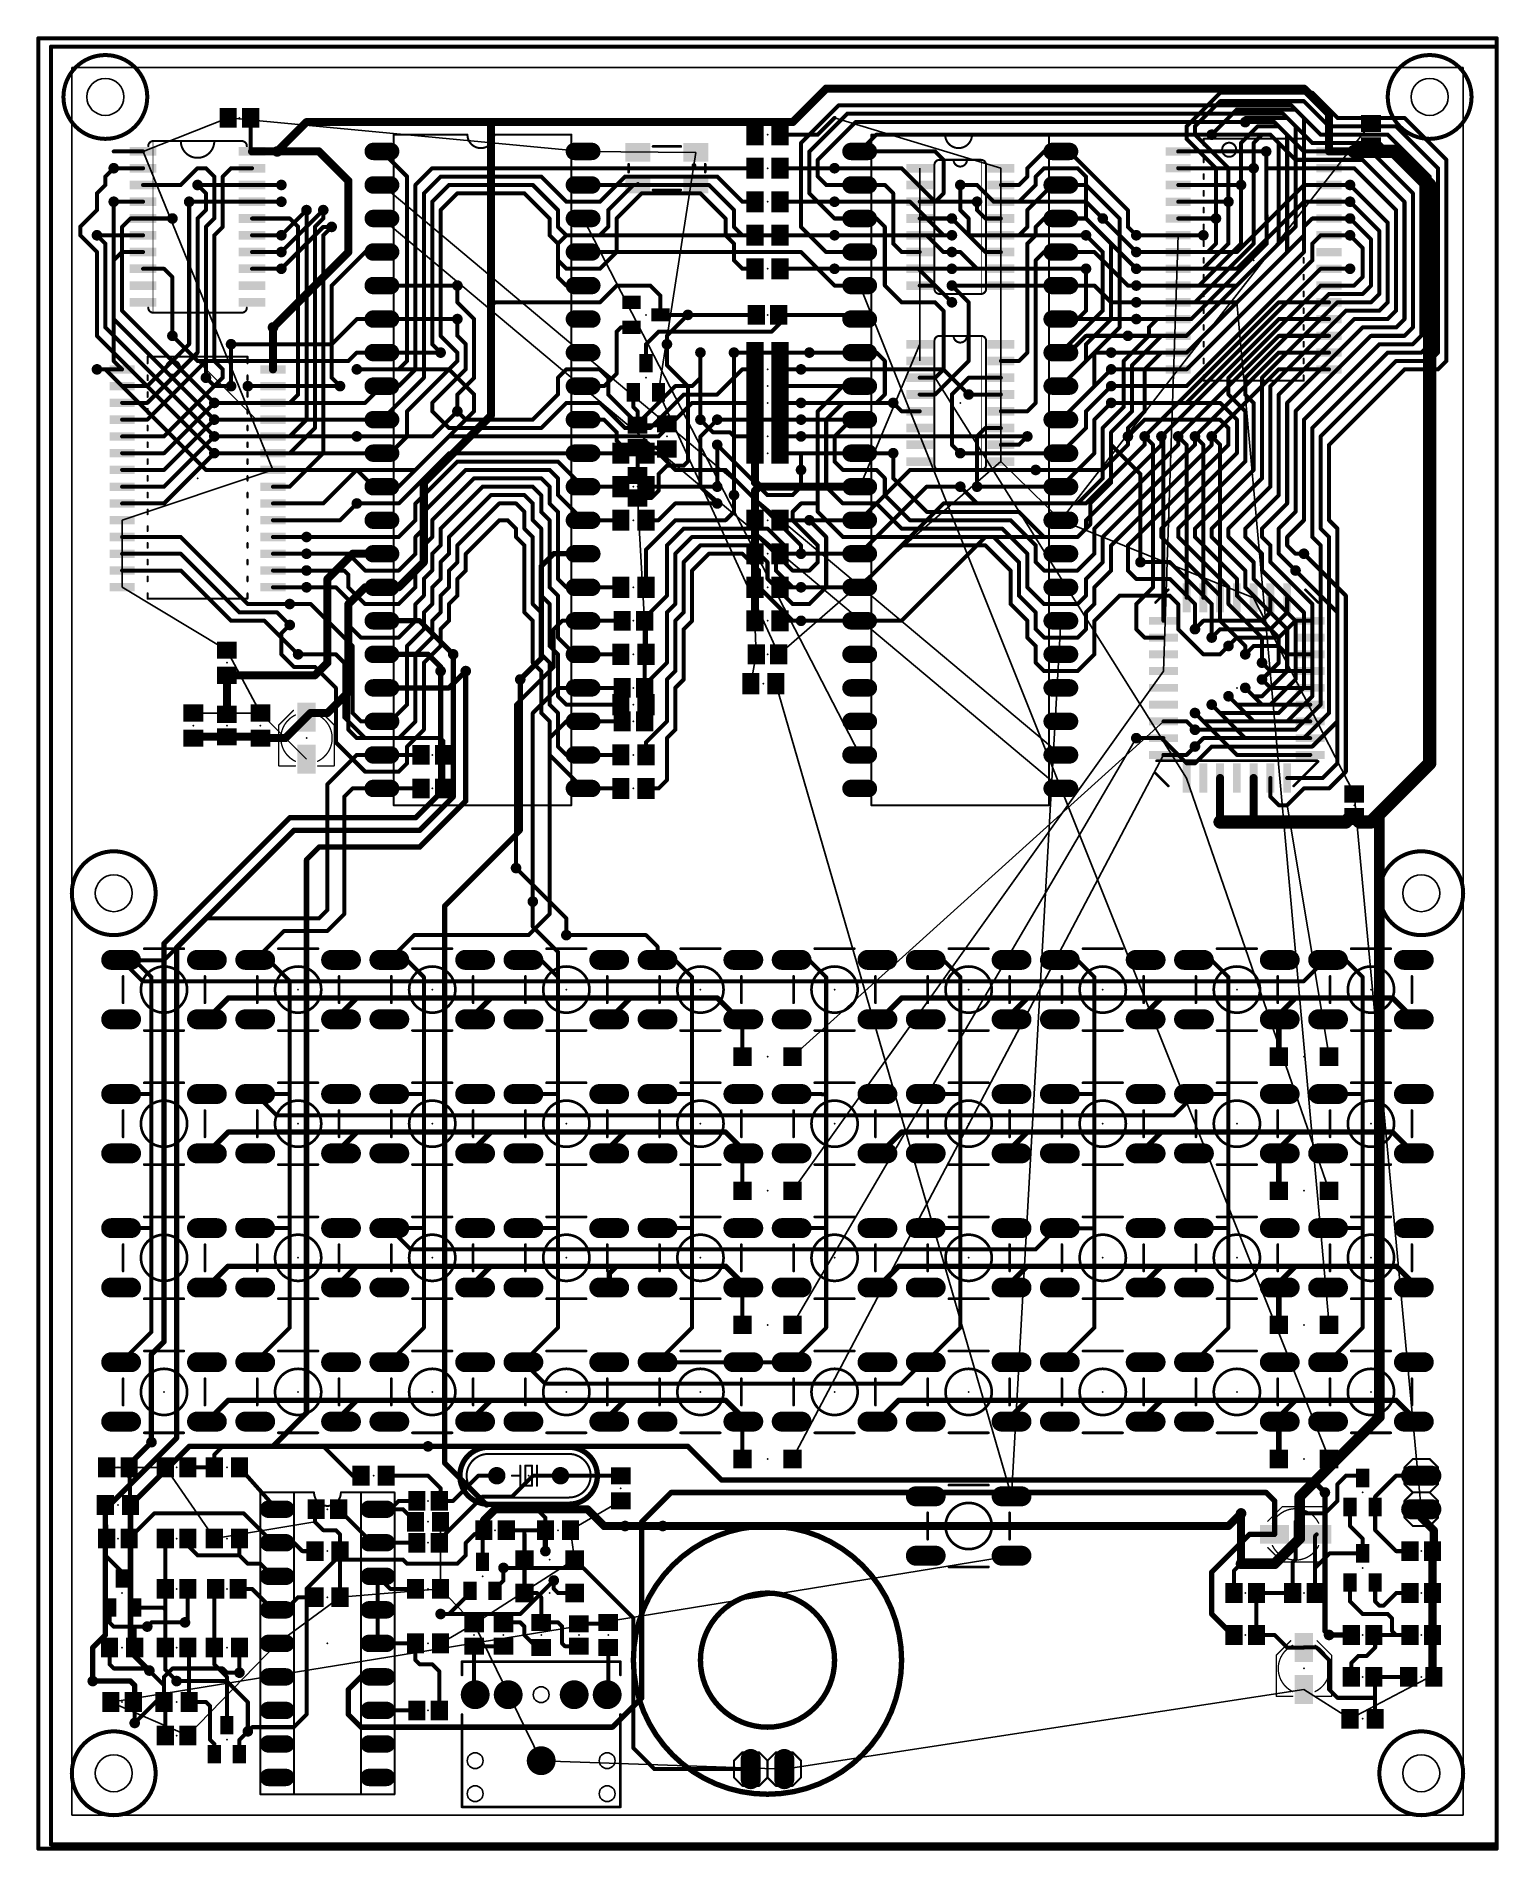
# Model space of a CAD drawing. Extents: x -3 to 108, y -3 to 135.
import ezdxf

# ---------------------------------------------------------------- set-up
doc = ezdxf.new("R2010")
doc.units = 0
for name, color, linetype in [('1', 22, 'CONTINUOUS'), ('16', 175, 'CONTINUOUS'), ('17', 82, 'CONTINUOUS'), ('18', 82, 'CONTINUOUS'), ('19', 53, 'CONTINUOUS'), ('20', 7, 'CONTINUOUS'), ('21', 253, 'CONTINUOUS'), ('22', 253, 'CONTINUOUS'), ('23', 7, 'CONTINUOUS'), ('24', 7, 'CONTINUOUS'), ('44', 253, 'CONTINUOUS')]:
    doc.layers.add(name, color=color, linetype=linetype)

# ---------------------------------------------------------------- blocks, each defined once
blk = doc.blocks.new('RECT')
blk.add_solid([(-0.5, -0.5), (0.5, -0.5), (-0.5, 0.5), (0.5, 0.5)])
blk = doc.blocks.new('LONGP100')
at = {"const_width": 1}
blk.add_lwpolyline([(-0.5, 0), (0.5, 0)], dxfattribs=at)
at = {"const_width": 0.5}
for points in [[(-0.5, 0.25, 1), (-0.5, -0.25)], [(0.5, -0.25, 1), (0.5, 0.25)]]:
    blk.add_lwpolyline(points, format="xyb", dxfattribs=at)
blk = doc.blocks.new('ROUNDP')
at = {"const_width": 0.5}
blk.add_lwpolyline([(0, -0.25, 1), (0, 0.25, 1), (0, -0.25)], format="xyb", dxfattribs=at)
blk = doc.blocks.new('ROUNDV')
at = {"const_width": 0.5}
blk.add_lwpolyline([(0, -0.25, 1), (0, 0.25, 1), (0, -0.25)], format="xyb", dxfattribs=at)

msp = doc.modelspace()

# ---------------------------------------------------------------- linework, layer by layer
at = {"layer": '1'}
for points, const_width in [([(-1.5875, 133.985), (107.95, 133.985)], 0.3048), ([(-1.5875, -2.2225), (-1.5875, 133.985)], 0.3048), ([(107.95, 133.985), (107.95, -2.2225)], 0.3048), ([(57.15, 130.81), (54.61, 128.27)], 0.6096), ([(93.345, 130.81), (57.15, 130.81)], 0.6096), ([(95.25, 128.905), (93.345, 130.81)], 0.6096), ([(58.1025, 129.54), (55.245, 126.6825)], 0.3048), ([(92.3925, 129.54), (58.1025, 129.54)], 0.3048), ([(93.345, 128.5875), (92.3925, 129.54)], 0.3048), ([(13.55, 128.5875), (13.55, 126.15)], 0.3048), ([(17.78, 128.27), (15.5575, 126.0475)], 0.6096), ([(31.75, 128.27), (17.78, 128.27)], 0.6096), ([(54.61, 128.27), (31.75, 128.27)], 0.6096), ([(31.75, 114.3), (31.75, 128.27)], 0.6096), ([(58.7375, 128.905), (55.88, 126.0475)], 0.3048), ([(56.515, 125.4125), (59.3725, 128.27)], 0.3048), ([(91.7575, 128.905), (58.7375, 128.905)], 0.3048), ([(59.3725, 128.27), (88.9, 128.27)], 0.3048), ([(91.1225, 128.27), (88.9, 128.27)], 0.3048), ([(92.075, 127.3175), (91.1225, 128.27)], 0.3048), ([(92.71, 127.9525), (91.7575, 128.905)], 0.3048), ([(92.71, 120.3325), (92.71, 127.9525)], 0.3048), ([(93.345, 119.6975), (93.345, 128.5875)], 0.3048), ([(95.25, 126.0475), (95.25, 128.905)], 0.6096), ([(55.245, 126.6825), (55.245, 120.3325)], 0.3048), ([(60.96, 127.3175), (59.69, 126.0475)], 0.3048), ([(60.96, 127.3175), (86.36, 127.3175)], 0.3048), ([(90.805, 127.3175), (86.36, 127.3175)], 0.3048), ([(91.44, 126.6825), (90.805, 127.3175)], 0.3048), ([(91.44, 121.6025), (91.44, 126.6825)], 0.3048), ([(92.075, 120.9675), (92.075, 127.3175)], 0.3048), ([(100.33, 126.0475), (97.155, 126.0475)], 1.016), ([(98.005, 126.0475), (98.425, 126.4675)], 0.6096), ([(102.87, 123.5075), (100.33, 126.0475)], 1.016), ([(5.3975, 126.0475), (3.175, 126.0475)], 0.3048), ([(13.6525, 126.0475), (15.5575, 126.0475)], 0.6096), ([(13.55, 126.15), (13.6525, 126.0475)], 0.3048), ([(55.88, 126.0475), (55.88, 122.8725)], 0.3048), ([(56.515, 125.4125), (56.515, 124.1425)], 0.3048), ([(74.93, 126.0475), (75.565, 126.0475)], 0.3048), ([(75.565, 126.0475), (80.01, 121.6025)], 0.3048), ([(83.82, 126.0475), (90.4875, 126.0475)], 0.3048), ([(95.25, 126.0475), (97.155, 126.0475)], 0.6096), ([(97.155, 126.0475), (98.005, 126.0475)], 0.6096), ([(5.3975, 124.7775), (3.175, 124.7775)], 0.3048), ([(9.525, 124.7775), (8.255, 123.5075)], 0.3048), ([(10.16, 124.7775), (9.525, 124.7775)], 0.3048), ([(10.795, 124.1425), (10.16, 124.7775)], 0.3048), ([(10.795, 120.9675), (10.795, 124.1425)], 0.3048), ([(12.065, 124.7775), (11.43, 124.1425)], 0.3048), ([(11.43, 120.3325), (11.43, 124.1425)], 0.3048), ([(13.6525, 124.7775), (12.065, 124.7775)], 0.3048), ([(42.815, 123.5075), (42.885, 123.5775)], 0.3048), ([(56.515, 124.1425), (57.15, 123.5075)], 0.3048), ([(62.865, 124.7775), (57.785, 124.7775)], 0.3048), ([(65.405, 122.2375), (62.865, 124.7775)], 0.3048), ([(83.82, 124.7775), (89.535, 124.7775)], 0.3048), ([(102.87, 79.6925), (102.87, 123.5075)], 1.016), ([(5.3975, 122.2375), (3.175, 122.2375)], 0.3048), ([(8.255, 123.5075), (5.3975, 123.5075)], 0.3048), ([(8.89, 111.4425), (8.89, 122.2375)], 0.3048), ([(10.16, 122.8725), (9.525, 123.5075)], 0.3048), ([(10.16, 121.6025), (10.16, 122.8725)], 0.3048), ([(15.875, 123.5075), (13.6525, 123.5075)], 0.3048), ([(15.875, 122.2375), (13.6525, 122.2375)], 0.3048), ([(38.735, 123.5075), (42.815, 123.5075)], 0.3048), ([(55.88, 122.8725), (57.785, 120.9675)], 0.3048), ([(57.15, 123.5075), (59.69, 123.5075)], 0.3048), ([(63.5, 122.2375), (57.785, 122.2375)], 0.3048), ([(66.04, 119.6975), (63.5, 122.2375)], 0.3048), ([(68.58, 122.2375), (65.405, 122.2375)], 0.3048), ([(67.31, 123.5075), (68.58, 123.5075)], 0.3048), ([(68.58, 123.5075), (69.85, 122.2375)], 0.3048), ([(69.85, 122.2375), (76.835, 122.2375)], 0.3048), ([(76.835, 123.5075), (74.93, 123.5075)], 0.3048), ([(79.375, 120.9675), (76.835, 123.5075)], 0.3048), ([(76.835, 122.2375), (78.105, 120.9675)], 0.3048), ([(83.82, 123.5075), (88.5825, 123.5075)], 0.3048), ([(83.82, 122.2375), (87.63, 122.2375)], 0.3048), ([(96.8375, 123.5075), (95.25, 123.5075)], 0.3048), ([(96.8375, 122.2375), (95.25, 122.2375)], 0.3048), ([(7.62, 120.9675), (5.3975, 120.9675)], 0.3048), ([(9.525, 120.9675), (10.16, 121.6025)], 0.3048), ([(9.525, 110.8075), (9.525, 120.9675)], 0.3048), ([(10.16, 120.3325), (10.795, 120.9675)], 0.3048), ([(16.51, 120.9675), (13.6525, 120.9675)], 0.3048), ([(17.145, 120.3325), (16.51, 120.9675)], 0.3048), ([(17.78, 121.6025), (17.78, 105.7275)], 0.3048), ([(18.415, 120.3325), (19.05, 120.9675)], 0.3048), ([(19.05, 120.9675), (19.05, 121.6025)], 0.3048), ([(57.785, 120.9675), (59.69, 120.9675)], 0.3048), ([(66.675, 120.9675), (67.945, 119.6975)], 0.3048), ([(76.835, 120.9675), (74.93, 120.9675)], 0.3048), ([(80.645, 117.1575), (76.835, 120.9675)], 0.3048), ([(79.375, 119.6975), (79.375, 120.9675)], 0.3048), ([(80.01, 121.6025), (80.01, 120.3325)], 0.3048), ([(83.82, 120.9675), (86.6775, 120.9675)], 0.3048), ([(88.265, 118.4275), (91.44, 121.6025)], 0.3048), ([(88.265, 117.1575), (92.075, 120.9675)], 0.3048), ([(96.8375, 120.9675), (95.25, 120.9675)], 0.3048), ([(1.905, 119.6975), (5.3975, 119.6975)], 0.3048), ([(10.16, 110.1725), (10.16, 120.3325)], 0.3048), ([(10.795, 119.6975), (11.43, 120.3325)], 0.3048), ([(10.795, 110.1725), (10.795, 119.6975)], 0.3048), ([(13.6525, 119.6975), (15.875, 119.6975)], 0.3048), ([(17.145, 107.6325), (17.145, 120.3325)], 0.3048), ([(18.415, 105.0925), (18.415, 120.3325)], 0.3048), ([(19.05, 119.6975), (19.685, 120.3325)], 0.3048), ([(19.05, 103.1875), (19.05, 119.6975)], 0.3048), ([(36.83, 119.0625), (37.465, 119.6975)], 0.3048), ([(37.465, 119.6975), (55.88, 119.6975)], 0.3048), ([(55.245, 120.3325), (55.88, 119.6975)], 0.3048), ([(55.88, 119.6975), (57.15, 118.4275)], 0.3048), ([(64.77, 119.6975), (57.785, 119.6975)], 0.3048), ([(66.04, 118.4275), (64.77, 119.6975)], 0.3048), ([(66.675, 119.6975), (66.04, 119.6975)], 0.3048), ([(67.945, 119.6975), (76.835, 119.6975)], 0.3048), ([(80.645, 118.4275), (79.375, 119.6975)], 0.3048), ([(80.01, 120.3325), (80.645, 119.6975)], 0.3048), ([(83.82, 119.6975), (85.725, 119.6975)], 0.3048), ([(88.265, 115.8875), (92.71, 120.3325)], 0.3048), ([(88.265, 114.6175), (93.345, 119.6975)], 0.3048), ([(96.8375, 119.6975), (95.25, 119.6975)], 0.3048), ([(3.81, 118.4275), (3.175, 117.7925)], 0.3048), ([(5.3975, 118.4275), (3.81, 118.4275)], 0.3048), ([(15.875, 118.4275), (13.6525, 118.4275)], 0.3048), ([(19.685, 115.8875), (22.225, 118.4275)], 0.3048), ([(22.225, 118.4275), (23.495, 118.4275)], 0.3048), ([(36.83, 116.5225), (36.83, 119.0625)], 0.3048), ([(55.245, 118.4275), (38.735, 118.4275)], 0.3048), ([(57.785, 115.8875), (55.245, 118.4275)], 0.3048), ([(57.15, 118.4275), (59.69, 118.4275)], 0.3048), ([(66.675, 118.4275), (66.04, 118.4275)], 0.3048), ([(77.47, 118.4275), (74.93, 118.4275)], 0.3048), ([(80.01, 115.8875), (77.47, 118.4275)], 0.3048), ([(83.82, 118.4275), (88.265, 118.4275)], 0.3048), ([(3.175, 117.7925), (3.175, 110.1725)], 0.3048), ([(5.3975, 117.1575), (6.985, 117.1575)], 0.3048), ([(6.985, 117.1575), (7.62, 116.5225)], 0.3048), ([(13.6525, 117.1575), (15.875, 117.1575)], 0.3048), ([(64.135, 117.1575), (57.785, 117.1575)], 0.3048), ([(66.675, 114.6175), (64.135, 117.1575)], 0.3048), ([(66.675, 117.1575), (76.835, 117.1575)], 0.3048), ([(83.82, 117.1575), (88.265, 117.1575)], 0.3048), ([(96.8375, 117.1575), (95.25, 117.1575)], 0.3048), ([(7.62, 116.5225), (7.62, 112.0775)], 0.3048), ([(19.685, 108.9025), (19.685, 115.8875)], 0.3048), ([(29.21, 115.8875), (23.495, 115.8875)], 0.3048), ([(37.465, 115.8875), (36.83, 116.5225)], 0.3048), ([(38.735, 115.8875), (37.465, 115.8875)], 0.3048), ([(41.275, 115.8875), (40.005, 114.6175)], 0.3048), ([(43.815, 115.8875), (41.275, 115.8875)], 0.3048), ([(44.5975, 115.105), (43.815, 115.8875)], 0.3048), ([(59.69, 115.8875), (57.785, 115.8875)], 0.3048), ([(66.675, 115.8875), (74.93, 115.8875)], 0.3048), ([(77.47, 115.8875), (74.93, 115.8875)], 0.3048), ([(78.74, 114.6175), (77.47, 115.8875)], 0.3048), ([(80.645, 115.8875), (80.01, 115.8875)], 0.3048), ([(83.82, 115.8875), (88.265, 115.8875)], 0.3048), ([(31.75, 106.045), (31.75, 114.3)], 0.6096), ([(32.0675, 114.6175), (31.75, 114.3)], 0.3048), ([(40.005, 114.6175), (32.0675, 114.6175)], 0.3048), ([(44.5975, 113.665), (44.5975, 115.105)], 0.3048), ([(80.645, 114.6175), (78.74, 114.6175)], 0.3048), ([(81.28, 104.4575), (91.44, 114.6175)], 0.3048), ([(83.82, 114.6175), (88.265, 114.6175)], 0.3048), ([(91.44, 114.6175), (95.25, 114.6175)], 0.3048), ([(15.24, 109.5375), (15.24, 112.7125)], 0.6096), ([(29.21, 113.3475), (23.495, 113.3475)], 0.3048), ([(41.275, 112.395), (41.5925, 112.7125)], 0.3048), ([(41.5925, 112.7125), (42.395, 112.7125)], 0.3048), ([(42.395, 112.7125), (42.3975, 112.715)], 0.3048), ([(46.6725, 113.665), (44.5975, 113.665)], 0.3048), ([(51.855, 113.665), (46.6725, 113.665)], 0.3048), ([(53.0225, 112.395), (53.6575, 113.03)], 0.3048), ([(53.555, 113.665), (59.3725, 113.665)], 0.3048), ([(53.6575, 113.5625), (53.555, 113.665)], 0.3048), ([(53.6575, 113.03), (53.6575, 113.5625)], 0.3048), ([(59.3725, 113.665), (59.69, 113.3475)], 0.3048), ([(80.645, 113.3475), (74.93, 113.3475)], 0.3048), ([(82.2325, 113.3475), (81.5975, 112.7125)], 0.3048), ([(81.5975, 112.7125), (81.5975, 112.0775)], 0.3048), ([(83.82, 113.3475), (82.2325, 113.3475)], 0.3048), ([(91.44, 113.3475), (82.55, 104.4575)], 0.3048), ([(95.25, 113.3475), (91.44, 113.3475)], 0.3048), ([(5.715, 108.2675), (8.89, 111.4425)], 0.3048), ([(12.065, 108.2675), (12.065, 111.4425)], 0.3048), ([(41.275, 109.22), (41.275, 112.395)], 0.3048), ([(43.4975, 111.4425), (44.45, 112.395)], 0.3048), ([(43.4975, 110.0025), (43.4975, 111.4425)], 0.3048), ([(44.45, 112.395), (53.0225, 112.395)], 0.3048), ([(45.085, 109.855), (45.085, 111.4425)], 0.3048), ([(75.565, 110.8075), (76.835, 112.0775)], 0.3048), ([(76.835, 112.0775), (80.01, 112.0775)], 0.3048), ([(81.5975, 112.0775), (79.6925, 110.1725)], 0.3048), ([(82.55, 112.0775), (80.3275, 109.855)], 0.3048), ([(83.82, 112.0775), (82.55, 112.0775)], 0.3048), ([(91.44, 112.0775), (83.82, 104.4575)], 0.3048), ([(95.25, 112.0775), (91.44, 112.0775)], 0.3048), ([(3.175, 110.1725), (3.81, 109.5375)], 0.3048), ([(5.715, 106.9975), (9.525, 110.8075)], 0.3048), ([(5.715, 105.7275), (10.16, 110.1725)], 0.3048), ([(10.16, 108.9025), (10.16, 110.1725)], 0.3048), ([(11.43, 109.5375), (10.795, 110.1725)], 0.3048), ([(27.94, 110.8075), (23.495, 110.8075)], 0.3048), ([(46.6725, 108.2675), (45.085, 109.855)], 0.3048), ([(47.625, 105.7275), (47.625, 110.8075)], 0.3048), ([(50.165, 100.0125), (50.165, 110.8075)], 0.3048), ([(51.755, 110.8075), (51.755, 108.2675)], 0.6096), ([(53.655, 110.8075), (55.88, 110.8075)], 0.3048), ([(55.88, 110.8075), (59.69, 110.8075)], 0.3048), ([(74.93, 108.2675), (77.47, 110.8075)], 0.3048), ([(74.93, 110.8075), (75.565, 110.8075)], 0.3048), ([(77.47, 110.8075), (78.74, 110.8075)], 0.3048), ([(79.6925, 110.1725), (79.6925, 106.68)], 0.3048), ([(80.3275, 109.855), (80.3275, 106.3625)], 0.3048), ([(81.28, 109.5375), (82.55, 110.8075)], 0.3048), ([(82.55, 110.8075), (83.82, 110.8075)], 0.3048), ([(91.44, 110.8075), (85.09, 104.4575)], 0.3048), ([(95.25, 110.8075), (91.44, 110.8075)], 0.3048), ([(1.905, 109.5375), (3.81, 109.5375)], 0.3048), ([(11.43, 108.9025), (6.985, 104.4575)], 0.3048), ([(11.43, 108.9025), (11.43, 109.5375)], 0.3048), ([(20.32, 108.2675), (19.685, 108.9025)], 0.3048), ([(28.575, 109.5375), (21.59, 109.5375)], 0.3048), ([(30.48, 107.6325), (28.575, 109.5375)], 0.3048), ([(40.3225, 108.2675), (41.275, 109.22)], 0.3048), ([(55.245, 109.5375), (66.04, 109.5375)], 0.3048), ([(66.04, 109.5375), (67.945, 107.6325)], 0.3048), ([(74.93, 105.7275), (78.74, 109.5375)], 0.3048), ([(81.28, 106.3625), (81.28, 109.5375)], 0.3048), ([(91.44, 109.5375), (86.36, 104.4575)], 0.3048), ([(95.25, 109.5375), (91.44, 109.5375)], 0.3048), ([(3.81, 108.2675), (5.715, 108.2675)], 0.3048), ([(15.24, 108.2675), (13.335, 108.2675)], 0.3048), ([(16.51, 106.9975), (17.145, 107.6325)], 0.3048), ([(30.48, 106.3625), (30.48, 107.6325)], 0.3048), ([(38.735, 108.2675), (40.3225, 108.2675)], 0.3048), ([(42.545, 107.8), (42.5475, 107.8025)], 0.3048), ([(42.545, 106.68), (42.545, 107.8)], 0.3048), ([(46.6725, 102.5525), (46.6725, 108.2675)], 0.3048), ([(51.755, 108.2675), (51.755, 105.7275)], 0.6096), ([(53.655, 108.2675), (59.69, 108.2675)], 0.3048), ([(76.835, 106.3625), (78.74, 108.2675)], 0.3048), ([(3.81, 106.9975), (5.715, 106.9975)], 0.3048), ([(3.81, 105.7275), (5.715, 105.7275)], 0.3048), ([(6.985, 103.1875), (10.795, 106.9975)], 0.3048), ([(6.985, 101.9175), (10.795, 105.7275)], 0.3048), ([(13.97, 105.7275), (15.24, 105.7275)], 0.3048), ([(15.24, 106.9975), (16.51, 106.9975)], 0.3048), ([(17.78, 105.7275), (16.51, 104.4575)], 0.3048), ([(26.035, 101.9175), (30.48, 106.3625)], 0.3048), ([(26.67, 100.965), (31.75, 106.045)], 0.6096), ([(27.305, 104.4575), (29.21, 106.3625)], 0.3048), ([(38.735, 105.7275), (40.3225, 105.7275)], 0.3048), ([(40.3225, 105.7275), (41.275, 104.775)], 0.3048), ([(42.8625, 106.3625), (42.545, 106.68)], 0.3048), ([(42.8625, 105.3075), (42.8625, 106.3625)], 0.3048), ([(47.625, 104.4575), (48.895, 105.7275)], 0.3048), ([(51.755, 105.7275), (51.755, 103.1875)], 0.6096), ([(55.245, 105.7275), (53.655, 105.7275)], 0.3048), ([(55.245, 106.9975), (62.23, 106.9975)], 0.3048), ([(59.69, 105.7275), (55.245, 105.7275)], 0.3048), ([(76.835, 105.0925), (76.835, 106.3625)], 0.3048), ([(77.47, 105.7275), (78.74, 106.9975)], 0.3048), ([(77.47, 103.1875), (77.47, 105.7275)], 0.3048), ([(79.6925, 106.68), (78.105, 105.0925)], 0.3048), ([(80.3275, 106.3625), (78.74, 104.775)], 0.3048), ([(80.01, 105.0925), (81.28, 106.3625)], 0.3048), ([(6.985, 104.4575), (3.81, 104.4575)], 0.3048), ([(6.985, 100.6475), (10.795, 104.4575)], 0.3048), ([(16.51, 104.4575), (15.24, 104.4575)], 0.3048), ([(16.51, 103.1875), (18.415, 105.0925)], 0.3048), ([(21.59, 104.4575), (27.305, 104.4575)], 0.3048), ([(41.275, 104.775), (41.275, 104.14)], 0.3048), ([(42.8625, 105.3075), (45.3025, 105.3075)], 0.3048), ([(45.3025, 105.3075), (45.085, 105.4075)], 0.3048), ([(47.625, 100.6475), (47.625, 104.4575)], 0.3048), ([(55.245, 104.4575), (72.39, 104.4575)], 0.3048), ([(74.93, 103.1875), (76.835, 105.0925)], 0.3048), ([(78.105, 105.0925), (78.105, 101.2825)], 0.3048), ([(78.74, 104.775), (78.74, 103.8225)], 0.3048), ([(80.01, 104.4575), (80.01, 105.0925)], 0.3048), ([(81.915, 103.8225), (81.28, 104.4575)], 0.3048), ([(82.705, 104.3025), (82.55, 104.4575)], 0.3048), ([(84.455, 103.8225), (83.82, 104.4575)], 0.3048), ([(85.725, 103.8225), (85.09, 104.4575)], 0.3048), ([(86.995, 103.8225), (86.36, 104.4575)], 0.3048), ([(3.81, 103.1875), (6.985, 103.1875)], 0.3048), ([(6.985, 99.3775), (10.795, 103.1875)], 0.3048), ([(15.24, 103.1875), (16.51, 103.1875)], 0.3048), ([(16.51, 100.6475), (19.05, 103.1875)], 0.3048), ([(41.275, 104.14), (41.5925, 103.8225)], 0.3048), ([(41.5925, 103.8225), (42.6475, 103.8225)], 0.3048), ([(42.6475, 103.8225), (42.8625, 103.6075)], 0.3048), ([(42.8625, 101.4975), (42.8625, 103.6075)], 0.3048), ([(42.8625, 103.6075), (45.3025, 103.6075)], 0.3048), ([(45.3025, 103.6075), (45.085, 103.5075)], 0.3048), ([(48.895, 100.6475), (48.895, 103.8225)], 0.3048), ([(51.755, 103.1875), (51.755, 100.9625)], 0.6096), ([(55.245, 103.1875), (53.655, 103.1875)], 0.3048), ([(59.69, 103.1875), (55.245, 103.1875)], 0.3048), ([(55.245, 101.9175), (55.245, 103.1875)], 0.3048), ([(62.23, 103.1875), (59.69, 103.1875)], 0.3048), ([(67.31, 103.1875), (74.93, 103.1875)], 0.3048), ([(74.93, 100.6475), (77.47, 103.1875)], 0.3048), ([(78.74, 103.8225), (78.74, 100.965)], 0.3048), ([(80.9625, 101.6), (78.74, 103.8225)], 0.3048), ([(81.915, 93.0275), (81.915, 103.8225)], 0.3048), ([(82.705, 90.4875), (82.705, 104.3025)], 0.3048), ([(84.455, 92.2375), (84.455, 103.8225)], 0.3048), ([(85.725, 92.2375), (85.725, 103.8225)], 0.3048), ([(86.995, 92.2375), (86.995, 103.8225)], 0.3048), ([(3.81, 101.9175), (6.985, 101.9175)], 0.3048), ([(19.05, 99.3775), (21.59, 101.9175)], 0.3048), ([(21.59, 101.9175), (26.035, 101.9175)], 0.3048), ([(44.45, 101.6), (45.085, 102.235)], 0.3048), ([(44.45, 100.33), (44.45, 101.6)], 0.3048), ([(45.085, 102.235), (46.355, 102.235)], 0.3048), ([(46.355, 102.235), (46.6725, 102.5525)], 0.3048), ([(59.69, 98.1075), (63.5, 101.9175)], 0.3048), ([(63.5, 101.9175), (73.025, 101.9175)], 0.3048), ([(80.9625, 94.9325), (80.9625, 101.6)], 0.3048), ([(3.81, 100.6475), (6.985, 100.6475)], 0.3048), ([(15.24, 100.6475), (16.51, 100.6475)], 0.3048), ([(26.67, 94.9325), (26.67, 100.965)], 0.6096), ([(43.9175, 99.7975), (44.45, 100.33)], 0.3048), ([(48.895, 99.3775), (47.625, 100.6475)], 0.3048), ([(51.755, 100.9625), (52.07, 100.6475)], 0.6096), ([(51.755, 100.3325), (52.07, 100.6475)], 0.6096), ([(51.755, 98.1075), (51.755, 100.3325)], 0.6096), ([(52.07, 100.6475), (59.69, 100.6475)], 0.6096), ([(59.69, 95.5675), (64.77, 100.6475)], 0.3048), ([(64.77, 100.6475), (67.31, 100.6475)], 0.3048), ([(68.58, 100.6475), (74.93, 100.6475)], 0.3048), ([(78.105, 101.2825), (76.2, 99.3775)], 0.3048), ([(78.74, 100.965), (77.1525, 99.3775)], 0.3048), ([(3.81, 99.3775), (6.985, 99.3775)], 0.3048), ([(15.24, 99.3775), (19.05, 99.3775)], 0.3048), ([(20.32, 98.1075), (21.59, 99.3775)], 0.3048), ([(42.8625, 99.7975), (43.9175, 99.7975)], 0.3048), ([(66.04, 99.3775), (59.69, 93.0275)], 0.3048), ([(76.2, 99.3775), (66.04, 99.3775)], 0.3048), ([(77.1525, 99.3775), (77.1525, 97.79)], 0.3048), ([(15.24, 98.1075), (20.32, 98.1075)], 0.3048), ([(51.755, 95.5675), (51.755, 98.1075)], 0.6096), ([(53.655, 98.1075), (55.88, 98.1075)], 0.3048), ([(55.88, 98.1075), (59.69, 98.1075)], 0.3048), ([(77.1525, 97.79), (76.2, 96.8375)], 0.3048), ([(3.81, 96.8375), (8.255, 96.8375)], 0.3048), ([(8.255, 96.8375), (13.335, 91.7575)], 0.3048), ([(15.24, 96.8375), (17.78, 96.8375)], 0.3048), ([(69.215, 96.8375), (62.865, 90.4875)], 0.3048), ([(76.2, 96.8375), (69.215, 96.8375)], 0.3048), ([(3.81, 95.5675), (8.255, 95.5675)], 0.3048), ([(8.255, 95.5675), (12.7, 91.1225)], 0.3048), ([(15.24, 95.5675), (17.78, 95.5675)], 0.3048), ([(21.2725, 95.5675), (19.3675, 93.6625)], 0.6096), ([(23.495, 95.5675), (21.2725, 95.5675)], 0.6096), ([(24.765, 93.0275), (26.67, 94.9325)], 0.6096), ([(36.5125, 95.5675), (35.56, 94.615)], 0.4064), ([(38.735, 95.5675), (36.5125, 95.5675)], 0.4064), ([(51.755, 93.0275), (51.755, 95.5675)], 0.6096), ([(53.655, 95.5675), (55.245, 95.5675)], 0.3048), ([(55.245, 95.5675), (59.69, 95.5675)], 0.3048), ([(96.52, 92.3925), (93.345, 95.5675)], 0.3048), ([(3.81, 94.2975), (8.255, 94.2975)], 0.3048), ([(8.255, 94.2975), (12.065, 90.4875)], 0.3048), ([(17.78, 94.2975), (15.24, 94.2975)], 0.3048), ([(19.3675, 93.6625), (19.3675, 87.3125)], 0.6096), ([(35.56, 94.615), (35.56, 87.63)], 0.4064), ([(95.885, 91.1225), (92.71, 94.2975)], 0.3048), ([(15.24, 93.0275), (17.78, 93.0275)], 0.3048), ([(22.225, 93.0275), (20.955, 91.7575)], 0.6096), ([(23.495, 93.0275), (22.225, 93.0275)], 0.6096), ([(23.495, 93.0275), (24.765, 93.0275)], 0.6096), ([(51.755, 90.4875), (51.755, 93.0275)], 0.6096), ([(53.655, 93.0275), (55.245, 93.0275)], 0.3048), ([(55.245, 93.0275), (59.69, 93.0275)], 0.3048), ([(80.645, 91.7575), (81.915, 93.0275)], 0.3048), ([(90.805, 92.2375), (90.805, 91.1225)], 0.3048), ([(92.075, 92.2375), (92.075, 91.1225)], 0.3048), ([(96.52, 79.0575), (96.52, 92.3925)], 0.3048), ([(12.7, 91.1225), (15.5575, 91.1225)], 0.3048), ([(13.335, 91.7575), (16.51, 91.7575)], 0.3048), ([(15.5575, 91.1225), (16.51, 90.17)], 0.3048), ([(20.955, 91.7575), (20.955, 85.09)], 0.6096), ([(80.645, 89.8525), (80.645, 91.7575)], 0.3048), ([(90.805, 91.1225), (90.17, 90.4875)], 0.3048), ([(92.075, 91.1225), (90.805, 89.8525)], 0.3048), ([(95.885, 79.6925), (95.885, 91.1225)], 0.3048), ([(12.065, 90.4875), (14.605, 90.4875)], 0.3048), ([(14.605, 90.4875), (17.145, 87.9475)], 0.3048), ([(23.495, 90.4875), (26.3525, 90.4875)], 0.4064), ([(26.3525, 90.4875), (28.8925, 87.9475)], 0.4064), ([(36.5125, 89.8525), (37.1475, 90.4875)], 0.3048), ([(36.5125, 86.995), (36.5125, 89.8525)], 0.3048), ([(37.1475, 90.4875), (38.735, 90.4875)], 0.3048), ([(41.695, 90.4875), (38.735, 90.4875)], 0.3048), ([(43.395, 85.4075), (43.395, 90.4875)], 0.3048), ([(53.655, 90.4875), (55.245, 90.4875)], 0.3048), ([(55.245, 90.4875), (59.69, 90.4875)], 0.3048), ([(62.865, 90.4875), (59.69, 90.4875)], 0.3048), ([(81.28, 89.2175), (80.645, 89.8525)], 0.3048), ([(82.705, 89.2175), (81.28, 89.2175)], 0.3048), ([(85.725, 90.4875), (85.09, 89.8525)], 0.3048), ([(90.17, 90.4875), (85.725, 90.4875)], 0.3048), ([(86.995, 89.8525), (86.36, 89.2175)], 0.3048), ([(90.805, 89.8525), (86.995, 89.8525)], 0.3048), ([(88.265, 89.2175), (87.63, 88.5825)], 0.3048), ([(91.44, 89.2175), (88.265, 89.2175)], 0.3048), ([(92.71, 90.4875), (91.44, 89.2175)], 0.3048), ([(93.825, 90.4875), (92.71, 90.4875)], 0.3048), ([(26.9875, 87.9475), (23.495, 87.9475)], 0.4064), ([(27.94, 86.995), (26.9875, 87.9475)], 0.4064), ([(88.9, 87.9475), (89.535, 88.5825)], 0.3048), ([(89.535, 88.5825), (91.44, 88.5825)], 0.3048), ([(91.44, 88.5825), (92.075, 87.9475)], 0.3048), ([(92.075, 87.9475), (93.825, 87.9475)], 0.3048), ([(18.415, 86.36), (11.7475, 86.3625)], 0.6096), ([(11.7475, 83.4), (11.7475, 86.3625)], 0.6096), ([(19.3675, 87.3125), (18.415, 86.36)], 0.6096), ([(27.94, 86.6775), (27.94, 86.995)], 0.4064), ([(28.575, 85.4075), (29.845, 86.6775)], 0.4064), ([(33.655, 84.1375), (36.5125, 86.995)], 0.3048), ([(35.56, 87.63), (33.9725, 86.0425)], 0.4064), ([(90.805, 86.6775), (90.17, 87.3125)], 0.3048), ([(93.825, 86.6775), (90.805, 86.6775)], 0.3048), ([(20.955, 85.09), (19.3675, 83.5025)], 0.6096), ([(20.955, 82.2325), (20.955, 85.09)], 0.3048), ([(23.495, 85.4075), (28.575, 85.4075)], 0.4064), ([(36.83, 85.4075), (34.925, 83.5025)], 0.3048), ([(38.735, 85.4075), (36.83, 85.4075)], 0.3048), ([(41.695, 85.4075), (38.735, 85.4075)], 0.3048), ([(43.395, 82.8675), (43.395, 85.4075)], 0.3048), ([(90.17, 84.1375), (88.9, 85.4075)], 0.3048), ([(90.805, 85.4075), (90.17, 86.0425)], 0.3048), ([(93.825, 85.4075), (90.805, 85.4075)], 0.3048), ([(33.655, 71.755), (33.655, 84.1375)], 0.3048), ([(88.9, 81.5975), (86.36, 84.1375)], 0.3048), ([(89.535, 82.8675), (87.63, 84.7725)], 0.3048), ([(93.825, 84.1375), (90.17, 84.1375)], 0.3048), ([(16.1825, 81.6), (17.78, 83.1975)], 0.6096), ([(18.085, 83.5025), (17.78, 83.1975)], 0.6096), ([(19.3675, 83.5025), (18.085, 83.5025)], 0.6096), ([(34.925, 83.5025), (34.925, 69.215)], 0.3048), ([(37.465, 82.8675), (36.195, 81.5975)], 0.3048), ([(38.735, 82.8675), (37.465, 82.8675)], 0.3048), ([(41.695, 82.8675), (38.735, 82.8675)], 0.3048), ([(82.705, 82.8675), (84.455, 82.8675)], 0.3048), ([(84.455, 82.8675), (85.09, 82.2325)], 0.3048), ([(88.265, 80.3275), (85.09, 83.5025)], 0.3048), ([(93.825, 82.8675), (89.535, 82.8675)], 0.3048), ([(9.3075, 81.7), (9.2075, 81.6)], 0.6096), ([(11.7475, 81.7), (9.3075, 81.7)], 0.6096), ([(11.7475, 81.7), (14.1875, 81.7)], 0.6096), ([(14.1875, 81.7), (14.2875, 81.6)], 0.6096), ([(14.2875, 81.6), (16.1825, 81.6)], 0.6096), ([(21.59, 81.5975), (20.955, 82.2325)], 0.3048), ([(27.94, 81.5975), (21.59, 81.5975)], 0.3048), ([(28.155, 81.3825), (27.94, 81.5975)], 0.3048), ([(28.155, 80.3275), (28.155, 81.3825)], 0.3048), ([(36.195, 81.5975), (36.195, 68.2625)], 0.3048), ([(82.705, 81.5975), (80.645, 81.5975)], 0.3048), ([(84.455, 80.3275), (85.09, 80.9625)], 0.3048), ([(93.825, 81.5975), (88.9, 81.5975)], 0.3048), ([(21.59, 80.3275), (19.3675, 78.105)], 0.3048), ([(23.495, 80.3275), (21.59, 80.3275)], 0.3048), ([(26.455, 80.3275), (23.495, 80.3275)], 0.3048), ([(28.155, 77.7875), (28.155, 80.3275)], 0.3048), ([(82.705, 80.3275), (84.455, 80.3275)], 0.3048), ([(93.825, 80.3275), (88.265, 80.3275)], 0.3048), ([(94.77, 78.5775), (95.885, 79.6925)], 0.3048), ([(99.3775, 76.2), (102.87, 79.6925)], 1.016), ([(86.995, 78.5775), (86.995, 75.2475)], 0.6096), ([(89.535, 78.5775), (89.535, 75.2475)], 0.6096), ([(90.805, 78.5775), (90.805, 77.1525)], 0.3048), ([(92.075, 78.5775), (94.77, 78.5775)], 0.3048), ([(95.25, 77.7875), (96.52, 79.0575)], 0.3048), ([(19.3675, 78.105), (19.3675, 68.58)], 0.3048), ([(21.2725, 77.7875), (20.6375, 77.1525)], 0.3048), ([(20.6375, 77.1525), (20.6375, 68.2625)], 0.3048), ([(23.495, 77.7875), (21.2725, 77.7875)], 0.3048), ([(26.455, 77.7875), (23.495, 77.7875)], 0.3048), ([(90.805, 77.1525), (91.44, 76.5175)], 0.3048), ([(92.075, 76.5175), (93.345, 77.7875)], 0.3048), ([(93.345, 77.7875), (95.25, 77.7875)], 0.3048), ([(89.535, 75.2475), (86.995, 75.2475)], 1.016), ([(96.52, 75.2475), (89.535, 75.2475)], 1.016), ([(91.44, 76.5175), (92.075, 76.5175)], 0.3048), ([(96.94, 75.6675), (96.52, 75.2475)], 1.016), ([(97.155, 75.6675), (96.94, 75.6675)], 1.016), ([(97.575, 75.2475), (97.155, 75.6675)], 1.016), ([(98.425, 75.2475), (97.575, 75.2475)], 1.016), ([(98.425, 75.2475), (99.3775, 76.2)], 1.016), ([(19.3675, 68.58), (18.7325, 67.945)], 0.3048), ([(10.16, 67.945), (6.985, 64.77)], 0.3048), ([(18.7325, 67.945), (10.16, 67.945)], 0.3048), ([(20.6375, 68.2625), (19.3675, 66.9925)], 0.3048), ([(36.195, 68.2625), (34.6075, 66.675)], 0.3048), ([(16.09, 66.9925), (13.895, 64.7975)], 0.3048), ([(19.3675, 66.9925), (16.09, 66.9925)], 0.3048), ([(25.9325, 66.675), (24.055, 64.7975)], 0.3048), ([(34.6075, 66.675), (25.9325, 66.675)], 0.3048), ([(43.4975, 66.675), (37.465, 66.675)], 0.3048), ([(44.375, 65.7975), (43.4975, 66.675)], 0.3048), ([(5.35, 63.1825), (3.735, 64.7975)], 0.3048), ([(3.7625, 64.77), (3.735, 64.7975)], 0.3048), ([(6.985, 64.77), (3.7625, 64.77)], 0.3048), ([(44.375, 64.7975), (44.375, 65.7975)], 0.3048), ([(94.96, 64.7975), (93.345, 63.1825)], 0.3048), ([(95.175, 64.7975), (94.96, 64.7975)], 0.3048), ([(93.345, 63.1825), (5.35, 63.1825)], 0.3048), ([(11.85, 61.9125), (10.235, 60.2975)], 0.4064), ([(21.59, 61.9125), (11.85, 61.9125)], 0.4064), ([(20.395, 60.7175), (21.59, 61.9125)], 0.4064), ([(31.75, 61.9125), (21.59, 61.9125)], 0.4064), ([(30.555, 60.7175), (31.75, 61.9125)], 0.4064), ([(42.33, 61.9125), (31.75, 61.9125)], 0.4064), ([(42.33, 61.9125), (40.715, 60.2975)], 0.4064), ([(48.895, 61.9125), (42.33, 61.9125)], 0.4064), ([(50.51, 60.2975), (48.895, 61.9125)], 0.4064), ([(61.25, 60.2975), (62.865, 61.9125)], 0.4064), ([(62.865, 61.9125), (72.39, 61.9125)], 0.4064), ([(71.195, 60.7175), (72.39, 61.9125)], 0.4064), ([(72.39, 61.9125), (82.55, 61.9125)], 0.4064), ([(81.355, 60.7175), (82.55, 61.9125)], 0.4064), ([(82.55, 61.9125), (92.71, 61.9125)], 0.4064), ([(91.515, 60.7175), (92.71, 61.9125)], 0.4064), ([(92.71, 61.9125), (100.06, 61.9125)], 0.4064), ([(100.06, 61.9125), (101.675, 60.2975)], 0.4064), ([(20.395, 60.2975), (20.395, 60.7175)], 0.4064), ([(30.555, 60.2975), (30.555, 60.7175)], 0.4064), ([(50.875, 60.2975), (50.51, 60.2975)], 0.4064), ([(61.035, 60.2975), (61.25, 60.2975)], 0.4064), ([(71.195, 60.2975), (71.195, 60.7175)], 0.4064), ([(81.355, 60.2975), (81.355, 60.7175)], 0.4064), ([(91.445, 60.2275), (91.515, 60.2975)], 0.4064), ([(91.515, 60.2975), (91.515, 60.7175)], 0.4064), ([(50.805, 60.2275), (50.875, 60.2975)], 0.3048), ([(50.805, 57.4675), (50.805, 60.2275)], 0.3048), ([(91.445, 57.4675), (91.445, 60.2275)], 0.4064), ([(15.51, 53.0225), (13.895, 54.6375)], 0.3048), ([(85.015, 54.535), (83.5025, 53.0225)], 0.3048), ([(85.015, 54.6375), (85.015, 54.535)], 0.3048), ([(83.5025, 53.0225), (15.51, 53.0225)], 0.3048), ([(11.85, 51.7525), (10.235, 50.1375)], 0.4064), ([(21.59, 51.7525), (11.85, 51.7525)], 0.4064), ([(20.395, 50.5575), (21.59, 51.7525)], 0.4064), ([(31.75, 51.7525), (21.59, 51.7525)], 0.4064), ([(30.555, 50.5575), (31.75, 51.7525)], 0.4064), ([(41.91, 51.7525), (31.75, 51.7525)], 0.4064), ([(40.715, 50.5575), (41.91, 51.7525)], 0.4064), ([(49.53, 51.7525), (41.91, 51.7525)], 0.4064), ([(50.875, 50.4075), (49.53, 51.7525)], 0.4064), ([(61.25, 50.1375), (62.865, 51.7525)], 0.4064), ([(62.865, 51.7525), (72.39, 51.7525)], 0.4064), ([(71.195, 50.5575), (72.39, 51.7525)], 0.4064), ([(72.39, 51.7525), (82.55, 51.7525)], 0.4064), ([(81.355, 50.5575), (82.55, 51.7525)], 0.4064), ([(82.55, 51.7525), (92.71, 51.7525)], 0.4064), ([(91.515, 50.5575), (92.71, 51.7525)], 0.4064), ([(92.71, 51.7525), (100.06, 51.7525)], 0.4064), ([(100.06, 51.7525), (101.675, 50.1375)], 0.4064), ([(20.395, 50.1375), (20.395, 50.5575)], 0.4064), ([(30.555, 50.1375), (30.555, 50.5575)], 0.4064), ([(40.715, 50.1375), (40.715, 50.5575)], 0.4064), ([(50.805, 50.0675), (50.875, 50.1375)], 0.3048), ([(50.805, 47.3075), (50.805, 50.0675)], 0.3048), ([(50.875, 50.1375), (50.875, 50.4075)], 0.4064), ([(61.035, 50.1375), (61.25, 50.1375)], 0.4064), ([(71.195, 50.1375), (71.195, 50.5575)], 0.4064), ([(81.355, 50.1375), (81.355, 50.5575)], 0.4064), ([(91.445, 50.0675), (91.515, 50.1375)], 0.4064), ([(91.445, 47.3075), (91.445, 50.0675)], 0.4064), ([(91.515, 50.1375), (91.515, 50.5575)], 0.4064), ([(25.67, 42.8625), (24.055, 44.4775)], 0.3048), ([(74.64, 44.4775), (73.025, 42.8625)], 0.3048), ([(74.855, 44.4775), (74.64, 44.4775)], 0.3048), ([(73.025, 42.8625), (25.67, 42.8625)], 0.3048), ([(11.85, 41.5925), (10.235, 39.9775)], 0.4064), ([(21.59, 41.5925), (11.85, 41.5925)], 0.4064), ([(20.395, 40.3975), (21.59, 41.5925)], 0.4064), ([(31.75, 41.5925), (21.59, 41.5925)], 0.4064), ([(30.555, 40.3975), (31.75, 41.5925)], 0.4064), ([(41.275, 41.5925), (31.75, 41.5925)], 0.4064), ([(40.715, 41.0325), (41.275, 41.5925)], 0.4064), ([(49.53, 41.5925), (41.275, 41.5925)], 0.4064), ([(50.875, 40.2475), (49.53, 41.5925)], 0.4064), ([(62.65, 41.5925), (61.035, 39.9775)], 0.4064), ([(72.39, 41.5925), (62.65, 41.5925)], 0.4064), ([(71.195, 40.3975), (72.39, 41.5925)], 0.4064), ([(82.55, 41.5925), (72.39, 41.5925)], 0.4064), ([(81.355, 40.3975), (82.55, 41.5925)], 0.4064), ([(92.71, 41.5925), (82.55, 41.5925)], 0.4064), ([(91.515, 40.3975), (92.71, 41.5925)], 0.4064), ([(100.33, 41.5925), (92.71, 41.5925)], 0.4064), ([(101.675, 40.2475), (100.33, 41.5925)], 0.4064), ([(20.395, 39.9775), (20.395, 40.3975)], 0.4064), ([(30.555, 39.9775), (30.555, 40.3975)], 0.4064), ([(40.715, 39.9775), (40.715, 41.0325)], 0.4064), ([(50.805, 39.9075), (50.875, 39.9775)], 0.3048), ([(50.805, 37.1475), (50.805, 39.9075)], 0.3048), ([(50.875, 39.9775), (50.875, 40.2475)], 0.4064), ([(71.195, 39.9775), (71.195, 40.3975)], 0.4064), ([(81.355, 39.9775), (81.355, 40.3975)], 0.4064), ([(91.445, 39.9075), (91.515, 39.9775)], 0.4064), ([(91.445, 37.1475), (91.445, 39.9075)], 0.4064), ([(91.515, 39.9775), (91.515, 40.3975)], 0.4064), ([(101.675, 39.9775), (101.675, 40.2475)], 0.4064), ([(35.83, 32.7025), (34.215, 34.3175)], 0.3048), ([(64.48, 34.3175), (62.865, 32.7025)], 0.3048), ([(64.695, 34.3175), (64.48, 34.3175)], 0.3048), ([(11.85, 31.4325), (10.235, 29.8175)], 0.4064), ([(21.59, 31.4325), (11.85, 31.4325)], 0.4064), ([(20.395, 30.2375), (21.59, 31.4325)], 0.4064), ([(31.75, 31.4325), (21.59, 31.4325)], 0.4064), ([(30.555, 30.2375), (31.75, 31.4325)], 0.4064), ([(41.91, 31.4325), (31.75, 31.4325)], 0.4064), ([(62.865, 32.7025), (35.83, 32.7025)], 0.3048), ([(40.715, 30.2375), (41.91, 31.4325)], 0.4064), ([(49.53, 31.4325), (41.91, 31.4325)], 0.4064), ([(50.875, 30.0875), (49.53, 31.4325)], 0.4064), ([(62.65, 31.4325), (61.035, 29.8175)], 0.4064), ([(72.39, 31.4325), (62.65, 31.4325)], 0.4064), ([(71.195, 30.2375), (72.39, 31.4325)], 0.4064), ([(82.55, 31.4325), (72.39, 31.4325)], 0.4064), ([(81.28, 30.1625), (82.55, 31.4325)], 0.4064), ([(92.71, 31.4325), (82.55, 31.4325)], 0.4064), ([(91.515, 30.2375), (92.71, 31.4325)], 0.4064), ([(100.33, 31.4325), (92.71, 31.4325)], 0.4064), ([(101.675, 30.0875), (100.33, 31.4325)], 0.4064), ([(20.395, 29.8175), (20.395, 30.2375)], 0.4064), ([(30.555, 29.8175), (30.555, 30.2375)], 0.4064), ([(40.715, 29.8175), (40.715, 30.2375)], 0.4064), ([(50.875, 29.8175), (50.875, 30.0875)], 0.4064), ([(71.195, 29.8175), (71.195, 30.2375)], 0.4064), ([(81.28, 29.5275), (81.28, 30.1625)], 0.4064), ([(91.515, 29.8175), (91.515, 30.2375)], 0.4064), ([(101.675, 29.8175), (101.675, 30.0875)], 0.4064), ([(50.805, 29.7475), (50.875, 29.8175)], 0.3048), ([(50.805, 26.9875), (50.805, 29.7475)], 0.3048), ([(81.355, 29.6025), (81.28, 29.5275)], 0.4064), ([(81.355, 29.8175), (81.355, 29.6025)], 0.4064), ([(91.445, 29.7475), (91.515, 29.8175)], 0.4064), ([(91.445, 26.9875), (91.445, 29.7475)], 0.4064), ([(4.3425, 26.5675), (6.0325, 28.2575)], 0.4064), ([(10.7975, 27.3075), (11.43, 27.94)], 0.3048), ([(11.43, 27.94), (19.05, 27.94)], 0.3048), ([(19.05, 27.94), (21.2725, 25.7175)], 0.3048), ([(26.9875, 27.94), (46.6725, 27.94)], 0.4064), ([(46.6725, 27.94), (49.2125, 25.4)], 0.4064), ([(4.3425, 26.3525), (4.3425, 26.5675)], 0.4064), ([(4.3425, 26.3525), (4.4425, 23.495)], 0.3048), ([(8.7875, 26.3525), (10.7975, 26.3525)], 0.3048), ([(10.7975, 26.3525), (10.7975, 27.3075)], 0.3048), ([(12.6975, 26.3525), (15.24, 23.495)], 0.3048), ([(21.2725, 25.7175), (21.91, 25.7175)], 0.3048), ([(23.81, 25.7175), (26.9875, 25.7175)], 0.3048), ([(26.9875, 25.7175), (27.94, 24.765)], 0.3048), ([(27.94, 24.765), (27.94, 23.915)], 0.3048), ([(28.8925, 23.8125), (30.7975, 25.7175)], 0.3048), ([(30.7975, 25.7175), (32.1945, 25.7175)], 0.3048), ([(33.3375, 24.13), (34.925, 25.7175)], 0.3048), ([(34.925, 25.7175), (37.0205, 25.7175)], 0.3048), ([(37.0205, 25.7175), (41.5925, 25.715)], 0.3048), ([(49.2125, 25.4), (93.98, 25.4)], 0.4064), ([(93.98, 25.4), (94.9325, 24.4475)], 0.4064), ([(95.885, 25.0825), (96.52, 25.7175)], 0.3048), ([(95.885, 23.8125), (95.885, 25.0825)], 0.3048), ([(96.52, 25.7175), (97.62, 25.7175)], 0.3048), ([(97.62, 25.7175), (97.79, 25.5475)], 0.3048), ([(98.74, 24.1275), (100.33, 25.7175)], 0.3048), ([(100.33, 25.7175), (102.235, 25.7175)], 0.3048), ([(2.5425, 23.495), (2.6425, 20.955)], 0.3048), ([(15.24, 23.495), (15.5575, 23.1775)], 0.3048), ([(24.13, 23.1775), (24.765, 23.8125)], 0.3048), ([(24.765, 23.8125), (26.1375, 23.8125)], 0.3048), ([(27.8375, 20.8525), (31.115, 24.13)], 0.3048), ([(27.94, 23.915), (27.8375, 23.8125)], 0.3048), ([(27.8375, 23.8125), (28.8925, 23.8125)], 0.3048), ([(32.0675, 23.1775), (31.2175, 22.3275)], 0.6096), ([(31.115, 24.13), (33.3375, 24.13)], 0.3048), ([(39.0525, 23.1775), (32.0675, 23.1775)], 0.6096), ([(40.3225, 21.9075), (39.0525, 23.1775)], 0.6096), ([(43.18, 22.225), (45.4025, 24.4475)], 0.4064), ([(45.4025, 24.4475), (90.4875, 24.4475)], 0.4064), ([(90.4875, 24.4475), (91.1225, 23.8125)], 0.4064), ([(91.1225, 23.8125), (91.1225, 21.285)], 0.4064), ([(94.9325, 22.86), (95.885, 23.8125)], 0.3048), ([(96.8375, 23.345), (96.84, 23.3475)], 0.3048), ([(96.8375, 21.9075), (96.8375, 23.345)], 0.3048), ([(98.74, 23.3475), (98.74, 24.1275)], 0.3048), ([(98.7425, 23.345), (98.74, 23.3475)], 0.3048), ([(98.7425, 21.59), (98.7425, 23.345)], 0.3048), ([(102.235, 23.1775), (102.235, 22.5425)], 0.6096), ([(6.2475, 22.86), (4.3425, 20.955)], 0.3048), ([(13.0175, 22.86), (6.2475, 22.86)], 0.3048), ([(15.24, 20.6375), (13.0175, 22.86)], 0.3048), ([(23.1775, 23.1775), (24.13, 23.1775)], 0.3048), ([(31.2175, 21.59), (31.2175, 22.3275)], 0.4064), ([(41.91, 21.9075), (40.3225, 21.9075)], 0.6096), ([(43.18, 8.89), (43.18, 22.225)], 0.4064), ([(87.63, 21.9075), (44.7675, 21.9075)], 0.6096), ([(88.5825, 22.86), (87.63, 21.9075)], 0.6096), ([(92.71, 22.225), (93.345, 22.86)], 0.3048), ([(92.71, 19.3675), (92.71, 22.225)], 0.3048), ([(93.345, 22.86), (94.9325, 22.86)], 0.3048), ([(97.79, 20.955), (96.8375, 21.9075)], 0.3048), ([(102.235, 22.5425), (103.1875, 21.59)], 0.6096), ([(2.54, 20.8525), (2.6425, 20.955)], 0.3048), ([(2.54, 19.685), (2.54, 20.8525)], 0.3048), ([(7.0875, 20.955), (7.0875, 17.145)], 0.3048), ([(8.7875, 20.955), (8.7875, 20.4225)], 0.3048), ([(12.7, 20.9525), (12.6975, 20.955)], 0.3048), ([(12.7, 19.685), (12.7, 20.9525)], 0.3048), ([(15.5575, 20.6375), (15.24, 20.6375)], 0.3048), ([(23.1775, 20.6375), (26.1375, 20.6375)], 0.3048), ([(27.8375, 20.6375), (27.8375, 20.8525)], 0.3048), ([(30.48, 21.2725), (29.845, 20.6375)], 0.3048), ([(29.845, 20.6375), (29.845, 19.685)], 0.3048), ([(31.2175, 21.59), (30.48, 21.2725)], 0.3048), ([(31.115, 21.17), (31.2175, 21.59)], 0.3048), ([(31.115, 19.1975), (31.115, 21.17)], 0.3048), ([(32.9175, 21.59), (34.29, 21.59)], 0.3048), ([(34.29, 21.59), (35.88, 21.59)], 0.3048), ([(34.295, 21.2675), (34.29, 21.59)], 0.3048), ([(34.295, 19.3675), (34.295, 21.2675)], 0.3048), ([(35.8775, 21.275), (35.88, 21.59)], 0.4064), ([(35.8775, 20.0025), (35.8775, 21.275)], 0.4064), ([(86.36, 18.415), (89.2175, 21.2725)], 0.4064), ([(89.2175, 21.2725), (91.11, 21.2725)], 0.4064), ([(91.1225, 21.285), (91.11, 21.2725)], 0.4064), ([(94.195, 21.1575), (94.31, 21.2725)], 0.3048), ([(94.195, 18.7325), (94.195, 21.1575)], 0.3048), ([(97.79, 19.8325), (97.79, 20.955)], 0.3048), ([(100.33, 20.0025), (98.7425, 21.59)], 0.3048), ([(103.1875, 21.59), (103.1875, 20.105)], 0.6096), ([(3.81, 18.415), (2.54, 19.685)], 0.3048), ([(8.7875, 20.4225), (9.525, 19.685)], 0.3048), ([(9.525, 19.685), (12.7, 19.685)], 0.3048), ([(13.335, 19.05), (12.7, 19.685)], 0.3048), ([(20.0025, 19.3675), (17.78, 17.145)], 0.3048), ([(25.0825, 19.3675), (20.0025, 19.3675)], 0.3048), ([(25.4, 19.05), (25.0825, 19.3675)], 0.3048), ([(29.845, 19.685), (29.21, 19.05)], 0.3048), ([(34.295, 19.3675), (34.295, 16.8275)], 0.3048), ([(92.495, 19.1525), (92.71, 19.3675)], 0.3048), ([(92.495, 16.8275), (92.495, 19.1525)], 0.3048), ([(95.295, 19.8325), (94.195, 18.7325)], 0.3048), ([(97.79, 19.8325), (95.295, 19.8325)], 0.3048), ([(101.385, 20.0025), (100.33, 20.0025)], 0.3048), ([(103.1875, 20.105), (103.085, 20.0025)], 0.6096), ([(103.085, 20.0025), (103.085, 16.8275)], 0.6096), ([(3.81, 17.9275), (3.81, 18.415)], 0.3048), ([(14.2875, 19.05), (13.335, 19.05)], 0.3048), ([(15.24, 18.0975), (14.2875, 19.05)], 0.3048), ([(15.5575, 18.0975), (15.24, 18.0975)], 0.3048), ([(24.13, 17.145), (23.1775, 18.0975)], 0.3048), ([(23.1775, 18.0975), (23.1775, 15.5575)], 0.3048), ([(29.21, 19.05), (25.4, 19.05)], 0.3048), ([(32.065, 17.1425), (32.7025, 17.78)], 0.3048), ([(32.7025, 17.78), (32.7025, 18.7325)], 0.3048), ([(36.5125, 17.78), (36.5125, 17.145)], 0.3048), ([(86.36, 15.24), (86.36, 18.415)], 0.4064), ([(88.05, 18.5175), (88.5825, 19.05)], 0.3048), ([(88.05, 16.8275), (88.05, 18.5175)], 0.3048), ([(94.195, 16.8275), (94.195, 18.7325)], 0.3048), ([(7.0875, 15.5575), (7.0875, 17.145)], 0.3048), ([(8.7875, 17.145), (8.7875, 14.82)], 0.3048), ([(10.7975, 17.045), (10.8975, 17.145)], 0.3048), ([(10.7975, 12.7), (10.7975, 17.045)], 0.3048), ([(13.6525, 17.145), (12.5975, 17.145)], 0.3048), ([(15.24, 15.5575), (13.6525, 17.145)], 0.3048), ([(17.78, 17.145), (17.78, 7.62)], 0.3048), ([(26.0375, 17.145), (24.13, 17.145)], 0.3048), ([(30.165, 16.83), (28.575, 15.24)], 0.3048), ([(30.165, 16.9975), (30.165, 16.83)], 0.3048), ([(32.065, 16.9975), (32.065, 17.1425)], 0.3048), ([(35.2425, 16.8275), (34.295, 16.8275)], 0.3048), ([(35.56, 16.51), (35.2425, 16.8275)], 0.3048), ([(35.56, 14.6025), (35.56, 16.51)], 0.3048), ([(36.5125, 17.145), (36.83, 16.8275)], 0.3048), ([(36.83, 16.8275), (38.095, 16.8275)], 0.3048), ([(89.75, 16.8275), (92.495, 16.8275)], 0.3048), ([(89.75, 16.8275), (89.75, 13.6525)], 0.3048), ([(96.84, 17.6325), (96.84, 16.19)], 0.3048), ([(98.7425, 17.63), (98.74, 17.6325)], 0.3048), ([(98.7425, 16.1925), (98.7425, 17.63)], 0.3048), ([(100.33, 16.8275), (99.3775, 15.875)], 0.3048), ([(101.385, 16.8275), (100.33, 16.8275)], 0.3048), ([(103.085, 16.8275), (103.085, 13.6525)], 0.6096), ([(2.8575, 15.725), (2.86, 15.7275)], 0.3048), ([(2.8575, 14.605), (2.8575, 15.725)], 0.3048), ([(4.76, 15.7275), (6.9175, 15.7275)], 0.3048), ([(6.9175, 15.7275), (7.0875, 15.5575)], 0.3048), ([(7.0875, 12.7), (7.0875, 15.5575)], 0.3048), ([(15.5575, 15.5575), (15.24, 15.5575)], 0.3048), ([(23.1775, 15.5575), (23.1775, 13.0175)], 0.3048), ([(28.575, 15.24), (27.94, 15.24)], 0.3048), ([(87.9475, 13.6525), (86.36, 15.24)], 0.4064), ([(96.84, 16.19), (97.79, 15.24)], 0.3048), ([(97.79, 15.24), (99.695, 15.24)], 0.3048), ([(99.06, 15.875), (98.7425, 16.1925)], 0.3048), ([(99.3775, 15.875), (99.06, 15.875)], 0.3048), ([(99.695, 15.24), (100.0125, 14.9225)], 0.3048), ([(3.175, 14.2875), (2.8575, 14.605)], 0.3048), ([(4.7625, 14.2875), (3.175, 14.2875)], 0.3048), ([(4.76, 13.3375), (4.7625, 14.2875)], 0.3048), ([(5.715, 14.2875), (4.7625, 14.2875)], 0.3048), ([(8.7875, 14.82), (8.5725, 14.605)], 0.3048), ([(33.1225, 14.605), (32.7025, 14.5025)], 0.3048), ([(33.9725, 14.605), (33.1225, 14.605)], 0.3048), ([(34.29, 14.2875), (33.9725, 14.605)], 0.3048), ([(34.29, 13.6525), (34.29, 14.2875)], 0.3048), ([(35.24, 12.7025), (34.29, 13.6525)], 0.3048), ([(35.88, 14.605), (35.56, 14.6025)], 0.3048), ([(36.83, 14.605), (35.88, 14.605)], 0.3048), ([(37.1475, 14.2875), (36.83, 14.605)], 0.3048), ([(37.1475, 13.0175), (37.1475, 14.2875)], 0.3048), ([(38.4175, 14.5025), (40.54, 14.5025)], 0.3048), ([(40.54, 14.5025), (40.64, 14.6025)], 0.3048), ([(88.05, 13.6525), (87.9475, 13.6525)], 0.4064), ([(89.75, 13.6525), (91.1225, 13.6525)], 0.3048), ([(91.1225, 13.6525), (92.075, 12.7)], 0.3048), ([(95.25, 13.6525), (96.94, 13.6525)], 0.4064), ([(98.64, 13.6525), (101.385, 13.6525)], 0.3048), ([(98.7425, 13.55), (98.64, 13.6525)], 0.3048), ([(100.0125, 14.9225), (100.0125, 13.97)], 0.3048), ([(100.0125, 13.97), (100.33, 13.6525)], 0.3048), ([(100.33, 13.6525), (101.385, 13.6525)], 0.3048), ([(103.085, 13.6525), (103.085, 10.5775)], 0.6096), ([(2.8575, 12.6975), (2.86, 12.7)], 0.3048), ([(2.8575, 11.43), (2.8575, 12.6975)], 0.3048), ([(4.76, 12.7), (4.76, 13.3375)], 0.3048), ([(7.0875, 12.7), (7.0875, 11.01)], 0.3048), ([(8.8875, 12.6), (8.7875, 12.7)], 0.3048), ([(8.8875, 8.5725), (8.8875, 12.6)], 0.3048), ([(10.795, 12.6975), (10.7975, 12.7)], 0.3048), ([(10.795, 11.43), (10.795, 12.6975)], 0.3048), ([(12.6975, 12.7), (12.6975, 10.7975)], 0.3048), ([(23.1775, 13.0175), (26.0375, 13.0175)], 0.3048), ([(26.035, 13.015), (26.0375, 13.0175)], 0.3048), ([(26.035, 11.7475), (26.035, 13.015)], 0.3048), ([(30.48, 12.8025), (30.48, 9.2075)], 0.3048), ([(30.48, 12.8025), (32.7025, 12.8025)], 0.3048), ([(35.56, 12.7025), (35.24, 12.7025)], 0.3048), ([(37.3625, 12.8025), (37.1475, 13.0175)], 0.3048), ([(38.4175, 12.8025), (37.3625, 12.8025)], 0.3048), ([(40.64, 12.7025), (40.64, 9.2075)], 0.3048), ([(92.075, 12.7), (93.3325, 12.7)], 0.3048), ([(93.3325, 12.7), (93.345, 12.7125)], 0.3048), ([(93.345, 12.7125), (94.285, 12.7125)], 0.3048), ([(94.285, 12.7125), (95.25, 11.7475)], 0.3048), ([(98.1075, 12.065), (98.7425, 12.7)], 0.3048), ([(98.7425, 12.7), (98.7425, 13.55)], 0.3048), ([(3.175, 11.1125), (2.8575, 11.43)], 0.3048), ([(5.715, 11.1125), (3.175, 11.1125)], 0.3048), ([(5.8738, 10.9538), (5.715, 11.1125)], 0.3048), ([(5.8738, 10.9538), (6.0325, 10.795)], 0.4064), ([(7.0875, 11.01), (7.9375, 10.16)], 0.3048), ([(11.7475, 10.4775), (10.795, 11.43)], 0.3048), ([(26.3525, 11.43), (26.035, 11.7475)], 0.3048), ([(27.305, 11.43), (26.3525, 11.43)], 0.3048), ([(27.8375, 10.8975), (27.305, 11.43)], 0.3048), ([(27.8375, 7.9375), (27.8375, 10.8975)], 0.3048), ([(95.25, 11.7475), (95.25, 9.525)], 0.3048), ([(96.94, 11.5325), (97.4725, 12.065)], 0.3048), ([(96.94, 10.4775), (96.94, 11.5325)], 0.3048), ([(97.4725, 12.065), (98.1075, 12.065)], 0.3048), ([(1.5875, 10.16), (4.445, 10.16)], 0.4064), ([(4.445, 10.16), (4.7625, 9.8425)], 0.4064), ([(4.7625, 9.8425), (4.7625, 8.675)], 0.4064), ([(6.9875, 9.84), (6.0325, 10.795)], 0.3048), ([(6.9875, 8.5725), (6.9875, 9.84)], 0.3048), ([(11.7475, 6.815), (11.7475, 10.4775)], 0.3048), ([(12.6975, 10.7975), (12.7, 10.795)], 0.3048), ([(21.9075, 10.4775), (20.955, 9.525)], 0.4064), ([(20.955, 9.525), (20.955, 7.62)], 0.4064), ([(23.1775, 10.4775), (21.9075, 10.4775)], 0.4064), ([(95.25, 9.525), (95.885, 8.89)], 0.3048), ([(98.64, 10.4775), (101.285, 10.4775)], 0.3048), ([(98.74, 10.3775), (98.64, 10.4775)], 0.3048), ([(98.74, 8.89), (98.74, 10.3775)], 0.3048), ([(103.085, 10.5775), (103.185, 10.4775)], 0.6096), ([(4.7625, 8.675), (4.66, 8.5725)], 0.4064), ([(4.7625, 6.985), (4.7625, 8.675)], 0.3048), ([(7.0875, 8.4725), (6.9875, 8.5725)], 0.3048), ([(7.0875, 6.0325), (7.0875, 8.4725)], 0.3048), ([(10.16, 8.5725), (8.8875, 8.5725)], 0.3048), ([(10.4775, 8.255), (10.16, 8.5725)], 0.3048), ([(10.4775, 5.715), (10.4775, 8.255)], 0.3048), ([(30.48, 9.2075), (30.56, 9.1275)], 0.3048), ([(40.64, 9.2075), (40.56, 9.1275)], 0.3048), ([(40.9575, 6.6675), (43.18, 8.89)], 0.4064), ([(95.885, 8.89), (98.74, 8.89)], 0.3048), ([(98.74, 7.3025), (98.74, 8.89)], 0.3048), ([(17.78, 7.62), (16.8275, 6.6675)], 0.3048), ([(20.955, 7.62), (21.9075, 6.6675)], 0.4064), ([(23.1775, 7.9375), (26.1375, 7.9375)], 0.3048), ([(10.7975, 5.395), (10.4775, 5.715)], 0.3048), ([(10.7975, 4.615), (10.7975, 5.395)], 0.3048), ([(13.335, 6.35), (12.7, 5.715)], 0.3048), ([(12.7, 5.715), (12.7, 4.6175)], 0.3048), ([(13.6525, 6.6675), (13.335, 6.35)], 0.3048), ([(16.8275, 6.6675), (13.6525, 6.6675)], 0.3048), ([(21.9075, 6.6675), (40.9575, 6.6675)], 0.4064), ([(12.7, 4.6175), (12.6975, 4.615)], 0.3048), ([(107.95, -2.2225), (-1.5875, -2.2225)], 0.3048)]:
    msp.add_lwpolyline(points, dxfattribs=dict(at, const_width=const_width))
for points, const_width in [([(-1.5875, 134.0612, 1), (-1.5875, 133.9088)], 0.1524), ([(-1.5113, 133.985, 1), (-1.6637, 133.985)], 0.1524), ([(108.0262, 133.985, 1), (107.8738, 133.985)], 0.1524), ([(107.95, 133.9088, 1), (107.95, 134.0612)], 0.1524), ([(57.15, 130.9624, 1), (57.15, 130.6576)], 0.3048), ([(57.2578, 130.7022, 1), (57.0422, 130.9178)], 0.3048), ([(93.4528, 130.9178, 1), (93.2372, 130.7022)], 0.3048), ([(93.345, 130.6576, 1), (93.345, 130.9624)], 0.3048), ([(58.1025, 129.6162, 1), (58.1025, 129.4638)], 0.1524), ([(58.1564, 129.4861, 1), (58.0486, 129.5939)], 0.1524), ([(92.4464, 129.5939, 1), (92.3386, 129.4861)], 0.1524), ([(92.3925, 129.4638, 1), (92.3925, 129.6162)], 0.1524), ([(13.6262, 128.5875, 1), (13.4738, 128.5875)], 0.1524), ([(17.78, 128.4224, 1), (17.78, 128.1176)], 0.3048), ([(17.8878, 128.1622, 1), (17.6722, 128.3778)], 0.3048), ([(31.75, 128.4224, 1), (31.75, 128.1176)], 0.3048), ([(31.9024, 128.27, 1), (31.5976, 128.27)], 0.3048), ([(31.75, 128.1176, 1), (31.75, 128.4224)], 0.3048), ([(54.5022, 128.3778, 1), (54.7178, 128.1622)], 0.3048), ([(54.61, 128.1176, 1), (54.61, 128.4224)], 0.3048), ([(58.7375, 128.9812, 1), (58.7375, 128.8288)], 0.1524), ([(58.7914, 128.8511, 1), (58.6836, 128.9589)], 0.1524), ([(59.3725, 128.3462, 1), (59.3725, 128.1938)], 0.1524), ([(59.4264, 128.2161, 1), (59.3186, 128.3239)], 0.1524), ([(88.9, 128.3462, 1), (88.9, 128.1938)], 0.1524), ([(88.9, 128.1938, 1), (88.9, 128.3462)], 0.1524), ([(91.1764, 128.3239, 1), (91.0686, 128.2161)], 0.1524), ([(91.1225, 128.1938, 1), (91.1225, 128.3462)], 0.1524), ([(91.8114, 128.9589, 1), (91.7036, 128.8511)], 0.1524), ([(91.7575, 128.8288, 1), (91.7575, 128.9812)], 0.1524), ([(92.7862, 127.9525, 1), (92.6338, 127.9525)], 0.1524), ([(92.6561, 127.8986, 1), (92.7639, 128.0064)], 0.1524), ([(93.4212, 128.5875, 1), (93.2688, 128.5875)], 0.1524), ([(93.2911, 128.5336, 1), (93.3989, 128.6414)], 0.1524), ([(95.4024, 128.905, 1), (95.0976, 128.905)], 0.3048), ([(95.1422, 128.7972, 1), (95.3578, 129.0128)], 0.3048), ([(55.3212, 126.6825, 1), (55.1688, 126.6825)], 0.1524), ([(55.1911, 126.7364, 1), (55.2989, 126.6286)], 0.1524), ([(60.96, 127.3937, 1), (60.96, 127.2413)], 0.1524), ([(61.0139, 127.2636, 1), (60.9061, 127.3714)], 0.1524), ([(86.36, 127.3937, 1), (86.36, 127.2413)], 0.1524), ([(86.36, 127.2413, 1), (86.36, 127.3937)], 0.1524), ([(90.8589, 127.3714, 1), (90.7511, 127.2636)], 0.1524), ([(90.805, 127.2413, 1), (90.805, 127.3937)], 0.1524), ([(91.5162, 126.6825, 1), (91.3638, 126.6825)], 0.1524), ([(91.3861, 126.6286, 1), (91.4939, 126.7364)], 0.1524), ([(92.1512, 127.3175, 1), (91.9988, 127.3175)], 0.1524), ([(92.0211, 127.2636, 1), (92.1289, 127.3714)], 0.1524), ([(97.155, 126.3015, 1), (97.155, 125.7935)], 0.508), ([(98.5328, 126.3597, 1), (98.3172, 126.5753)], 0.3048), ([(100.5096, 126.2271, 1), (100.1504, 125.8679)], 0.508), ([(100.33, 125.7935, 1), (100.33, 126.3015)], 0.508), ([(3.175, 126.1237, 1), (3.175, 125.9713)], 0.1524), ([(5.3975, 125.9713, 1), (5.3975, 126.1237)], 0.1524), ([(13.6525, 126.1999, 1), (13.6525, 125.8951)], 0.3048), ([(13.6039, 126.2039, 1), (13.4961, 126.0961)], 0.1524), ([(13.4738, 126.15, 1), (13.6262, 126.15)], 0.1524), ([(13.5986, 125.9936, 1), (13.7064, 126.1014)], 0.1524), ([(15.4497, 126.1553, 1), (15.6653, 125.9397)], 0.3048), ([(15.5575, 125.8951, 1), (15.5575, 126.1999)], 0.3048), ([(55.9562, 126.0475, 1), (55.8038, 126.0475)], 0.1524), ([(55.8261, 126.1014, 1), (55.9339, 125.9936)], 0.1524), ([(56.5912, 125.4125, 1), (56.4388, 125.4125)], 0.1524), ([(56.4611, 125.4664, 1), (56.5689, 125.3586)], 0.1524), ([(59.6361, 126.1014, 1), (59.7439, 125.9936)], 0.1524), ([(74.93, 126.1237, 1), (74.93, 125.9713)], 0.1524), ([(75.6189, 126.1014, 1), (75.5111, 125.9936)], 0.1524), ([(75.565, 125.9713, 1), (75.565, 126.1237)], 0.1524), ([(83.82, 126.1237, 1), (83.82, 125.9713)], 0.1524), ([(90.4875, 125.9713, 1), (90.4875, 126.1237)], 0.1524), ([(95.25, 126.1999, 1), (95.25, 125.8951)], 0.3048), ([(95.0976, 126.0475, 1), (95.4024, 126.0475)], 0.3048), ([(97.155, 126.1999, 1), (97.155, 125.8951)], 0.3048), ([(97.155, 125.8951, 1), (97.155, 126.1999)], 0.3048), ([(97.8972, 126.1553, 1), (98.1128, 125.9397)], 0.3048), ([(98.005, 125.8951, 1), (98.005, 126.1999)], 0.3048), ([(3.175, 124.8537, 1), (3.175, 124.7013)], 0.1524), ([(5.3975, 124.7013, 1), (5.3975, 124.8537)], 0.1524), ([(9.525, 124.8537, 1), (9.525, 124.7013)], 0.1524), ([(9.5789, 124.7236, 1), (9.4711, 124.8314)], 0.1524), ([(10.2139, 124.8314, 1), (10.1061, 124.7236)], 0.1524), ([(10.16, 124.7013, 1), (10.16, 124.8537)], 0.1524), ([(10.8712, 124.1425, 1), (10.7188, 124.1425)], 0.1524), ([(10.7411, 124.0886, 1), (10.8489, 124.1964)], 0.1524), ([(11.5062, 124.1425, 1), (11.3538, 124.1425)], 0.1524), ([(11.3761, 124.1964, 1), (11.4839, 124.0886)], 0.1524), ([(12.065, 124.8537, 1), (12.065, 124.7013)], 0.1524), ([(12.1189, 124.7236, 1), (12.0111, 124.8314)], 0.1524), ([(13.6525, 124.7013, 1), (13.6525, 124.8537)], 0.1524), ([(42.9389, 123.5236, 1), (42.8311, 123.6314)], 0.1524), ([(56.5689, 124.1964, 1), (56.4611, 124.0886)], 0.1524), ([(56.4388, 124.1425, 1), (56.5912, 124.1425)], 0.1524), ([(57.785, 124.8537, 1), (57.785, 124.7013)], 0.1524), ([(62.9189, 124.8314, 1), (62.8111, 124.7236)], 0.1524), ([(62.865, 124.7013, 1), (62.865, 124.8537)], 0.1524), ([(83.82, 124.8537, 1), (83.82, 124.7013)], 0.1524), ([(89.535, 124.7013, 1), (89.535, 124.8537)], 0.1524), ([(103.124, 123.5075, 1), (102.616, 123.5075)], 0.508), ([(102.6904, 123.3279, 1), (103.0496, 123.6871)], 0.508), ([(3.175, 122.3137, 1), (3.175, 122.1613)], 0.1524), ([(5.3975, 123.5837, 1), (5.3975, 123.4313)], 0.1524), ([(5.3975, 122.1613, 1), (5.3975, 122.3137)], 0.1524), ([(8.2011, 123.5614, 1), (8.3089, 123.4536)], 0.1524), ([(8.255, 123.4313, 1), (8.255, 123.5837)], 0.1524), ([(8.9662, 122.2375, 1), (8.8138, 122.2375)], 0.1524), ([(9.5789, 123.5614, 1), (9.4711, 123.4536)], 0.1524), ([(10.2362, 122.8725, 1), (10.0838, 122.8725)], 0.1524), ([(10.1061, 122.8186, 1), (10.2139, 122.9264)], 0.1524), ([(13.6525, 123.5837, 1), (13.6525, 123.4313)], 0.1524), ([(13.6525, 122.3137, 1), (13.6525, 122.1613)], 0.1524), ([(15.875, 123.4313, 1), (15.875, 123.5837)], 0.1524), ([(15.875, 122.1613, 1), (15.875, 122.3137)], 0.1524), ([(38.735, 123.5837, 1), (38.735, 123.4313)], 0.1524), ([(42.7611, 123.5614, 1), (42.8689, 123.4536)], 0.1524), ([(42.815, 123.4313, 1), (42.815, 123.5837)], 0.1524), ([(55.9339, 122.9264, 1), (55.8261, 122.8186)], 0.1524), ([(55.8038, 122.8725, 1), (55.9562, 122.8725)], 0.1524), ([(57.15, 123.5837, 1), (57.15, 123.4313)], 0.1524), ([(57.0961, 123.4536, 1), (57.2039, 123.5614)], 0.1524), ([(57.785, 122.3137, 1), (57.785, 122.1613)], 0.1524), ([(59.69, 123.4313, 1), (59.69, 123.5837)], 0.1524), ([(63.5539, 122.2914, 1), (63.4461, 122.1836)], 0.1524), ([(63.5, 122.1613, 1), (63.5, 122.3137)], 0.1524), ([(65.405, 122.3137, 1), (65.405, 122.1613)], 0.1524), ([(65.3511, 122.1836, 1), (65.4589, 122.2914)], 0.1524), ([(67.31, 123.5837, 1), (67.31, 123.4313)], 0.1524), ([(68.6339, 123.5614, 1), (68.5261, 123.4536)], 0.1524), ([(68.58, 123.4313, 1), (68.58, 123.5837)], 0.1524), ([(68.58, 122.1613, 1), (68.58, 122.3137)], 0.1524), ([(69.85, 122.3137, 1), (69.85, 122.1613)], 0.1524), ([(69.7961, 122.1836, 1), (69.9039, 122.2914)], 0.1524), ([(74.93, 123.5837, 1), (74.93, 123.4313)], 0.1524), ([(76.8889, 123.5614, 1), (76.7811, 123.4536)], 0.1524), ([(76.8889, 122.2914, 1), (76.7811, 122.1836)], 0.1524), ([(76.835, 123.4313, 1), (76.835, 123.5837)], 0.1524), ([(76.835, 122.1613, 1), (76.835, 122.3137)], 0.1524), ([(83.82, 123.5837, 1), (83.82, 123.4313)], 0.1524), ([(83.82, 122.3137, 1), (83.82, 122.1613)], 0.1524), ([(87.63, 122.1613, 1), (87.63, 122.3137)], 0.1524), ([(88.5825, 123.4313, 1), (88.5825, 123.5837)], 0.1524), ([(95.25, 123.5837, 1), (95.25, 123.4313)], 0.1524), ([(95.25, 122.3137, 1), (95.25, 122.1613)], 0.1524), ([(96.8375, 123.4313, 1), (96.8375, 123.5837)], 0.1524), ([(96.8375, 122.1613, 1), (96.8375, 122.3137)], 0.1524), ([(5.3975, 121.0437, 1), (5.3975, 120.8913)], 0.1524), ([(7.62, 120.8913, 1), (7.62, 121.0437)], 0.1524), ([(9.6012, 120.9675, 1), (9.4488, 120.9675)], 0.1524), ([(9.4711, 121.0214, 1), (9.5789, 120.9136)], 0.1524), ([(10.0838, 121.6025, 1), (10.2362, 121.6025)], 0.1524), ([(10.2139, 121.5486, 1), (10.1061, 121.6564)], 0.1524), ([(10.7188, 120.9675, 1), (10.8712, 120.9675)], 0.1524), ([(10.8489, 120.9136, 1), (10.7411, 121.0214)], 0.1524), ([(13.6525, 121.0437, 1), (13.6525, 120.8913)], 0.1524), ([(16.5639, 121.0214, 1), (16.4561, 120.9136)], 0.1524), ([(16.51, 120.8913, 1), (16.51, 121.0437)], 0.1524), ([(17.8562, 121.6025, 1), (17.7038, 121.6025)], 0.1524), ([(19.1262, 121.6025, 1), (18.9738, 121.6025)], 0.1524), ([(18.9738, 120.9675, 1), (19.1262, 120.9675)], 0.1524), ([(19.1039, 120.9136, 1), (18.9961, 121.0214)], 0.1524), ([(57.785, 121.0437, 1), (57.785, 120.8913)], 0.1524), ([(57.7311, 120.9136, 1), (57.8389, 121.0214)], 0.1524), ([(59.69, 120.8913, 1), (59.69, 121.0437)], 0.1524), ([(66.7289, 121.0214, 1), (66.6211, 120.9136)], 0.1524), ([(74.93, 121.0437, 1), (74.93, 120.8913)], 0.1524), ([(76.8889, 121.0214, 1), (76.7811, 120.9136)], 0.1524), ([(76.835, 120.8913, 1), (76.835, 121.0437)], 0.1524), ([(78.0511, 120.9136, 1), (78.1589, 121.0214)], 0.1524), ([(79.4512, 120.9675, 1), (79.2988, 120.9675)], 0.1524), ([(79.3211, 120.9136, 1), (79.4289, 121.0214)], 0.1524), ([(80.0862, 121.6025, 1), (79.9338, 121.6025)], 0.1524), ([(79.9561, 121.5486, 1), (80.0639, 121.6564)], 0.1524), ([(83.82, 121.0437, 1), (83.82, 120.8913)], 0.1524), ([(86.6775, 120.8913, 1), (86.6775, 121.0437)], 0.1524), ([(91.3638, 121.6025, 1), (91.5162, 121.6025)], 0.1524), ([(91.4939, 121.5486, 1), (91.3861, 121.6564)], 0.1524), ([(91.9988, 120.9675, 1), (92.1512, 120.9675)], 0.1524), ([(92.1289, 120.9136, 1), (92.0211, 121.0214)], 0.1524), ([(95.25, 121.0437, 1), (95.25, 120.8913)], 0.1524), ([(96.8375, 120.8913, 1), (96.8375, 121.0437)], 0.1524), ([(1.905, 119.7737, 1), (1.905, 119.6213)], 0.1524), ([(5.3975, 119.6213, 1), (5.3975, 119.7737)], 0.1524), ([(10.2362, 120.3325, 1), (10.0838, 120.3325)], 0.1524), ([(10.1061, 120.3864, 1), (10.2139, 120.2786)], 0.1524), ([(10.8712, 119.6975, 1), (10.7188, 119.6975)], 0.1524), ([(10.7411, 119.7514, 1), (10.8489, 119.6436)], 0.1524), ([(11.3538, 120.3325, 1), (11.5062, 120.3325)], 0.1524), ([(11.4839, 120.2786, 1), (11.3761, 120.3864)], 0.1524), ([(13.6525, 119.7737, 1), (13.6525, 119.6213)], 0.1524), ([(15.875, 119.6213, 1), (15.875, 119.7737)], 0.1524), ([(17.2212, 120.3325, 1), (17.0688, 120.3325)], 0.1524), ([(17.0911, 120.2786, 1), (17.1989, 120.3864)], 0.1524), ([(18.4912, 120.3325, 1), (18.3388, 120.3325)], 0.1524), ([(18.3611, 120.3864, 1), (18.4689, 120.2786)], 0.1524), ([(19.1262, 119.6975, 1), (18.9738, 119.6975)], 0.1524), ([(18.9961, 119.7514, 1), (19.1039, 119.6436)], 0.1524), ([(19.7389, 120.2786, 1), (19.6311, 120.3864)], 0.1524), ([(37.465, 119.7737, 1), (37.465, 119.6213)], 0.1524), ([(37.5189, 119.6436, 1), (37.4111, 119.7514)], 0.1524), ([(55.2989, 120.3864, 1), (55.1911, 120.2786)], 0.1524), ([(55.1688, 120.3325, 1), (55.3212, 120.3325)], 0.1524), ([(55.9339, 119.7514, 1), (55.8261, 119.6436)], 0.1524), ([(55.8261, 119.6436, 1), (55.9339, 119.7514)], 0.1524), ([(55.88, 119.6213, 1), (55.88, 119.7737)], 0.1524), ([(57.785, 119.7737, 1), (57.785, 119.6213)], 0.1524), ([(64.8239, 119.7514, 1), (64.7161, 119.6436)], 0.1524), ([(64.77, 119.6213, 1), (64.77, 119.7737)], 0.1524), ([(66.04, 119.7737, 1), (66.04, 119.6213)], 0.1524), ([(65.9861, 119.6436, 1), (66.0939, 119.7514)], 0.1524), ([(66.675, 119.6213, 1), (66.675, 119.7737)], 0.1524), ([(67.945, 119.7737, 1), (67.945, 119.6213)], 0.1524), ([(67.8911, 119.6436, 1), (67.9989, 119.7514)], 0.1524), ([(76.835, 119.6213, 1), (76.835, 119.7737)], 0.1524), ([(79.4289, 119.7514, 1), (79.3211, 119.6436)], 0.1524), ([(79.2988, 119.6975, 1), (79.4512, 119.6975)], 0.1524), ([(80.0639, 120.3864, 1), (79.9561, 120.2786)], 0.1524), ([(79.9338, 120.3325, 1), (80.0862, 120.3325)], 0.1524), ([(80.5911, 119.6436, 1), (80.6989, 119.7514)], 0.1524), ([(83.82, 119.7737, 1), (83.82, 119.6213)], 0.1524), ([(85.725, 119.6213, 1), (85.725, 119.7737)], 0.1524), ([(92.6338, 120.3325, 1), (92.7862, 120.3325)], 0.1524), ([(92.7639, 120.2786, 1), (92.6561, 120.3864)], 0.1524), ([(93.2688, 119.6975, 1), (93.4212, 119.6975)], 0.1524), ([(93.3989, 119.6436, 1), (93.2911, 119.7514)], 0.1524), ([(95.25, 119.7737, 1), (95.25, 119.6213)], 0.1524), ([(96.8375, 119.6213, 1), (96.8375, 119.7737)], 0.1524), ([(3.81, 118.5037, 1), (3.81, 118.3513)], 0.1524), ([(3.8639, 118.3736, 1), (3.7561, 118.4814)], 0.1524), ([(5.3975, 118.3513, 1), (5.3975, 118.5037)], 0.1524), ([(13.6525, 118.5037, 1), (13.6525, 118.3513)], 0.1524), ([(15.875, 118.3513, 1), (15.875, 118.5037)], 0.1524), ([(22.225, 118.5037, 1), (22.225, 118.3513)], 0.1524), ([(22.2789, 118.3736, 1), (22.1711, 118.4814)], 0.1524), ([(23.495, 118.3513, 1), (23.495, 118.5037)], 0.1524), ([(36.9062, 119.0625, 1), (36.7538, 119.0625)], 0.1524), ([(36.7761, 119.1164, 1), (36.8839, 119.0086)], 0.1524), ([(38.735, 118.5037, 1), (38.735, 118.3513)], 0.1524), ([(55.2989, 118.4814, 1), (55.1911, 118.3736)], 0.1524), ([(55.245, 118.3513, 1), (55.245, 118.5037)], 0.1524), ([(57.15, 118.5037, 1), (57.15, 118.3513)], 0.1524), ([(57.0961, 118.3736, 1), (57.2039, 118.4814)], 0.1524), ([(59.69, 118.3513, 1), (59.69, 118.5037)], 0.1524), ([(66.04, 118.5037, 1), (66.04, 118.3513)], 0.1524), ([(65.9861, 118.3736, 1), (66.0939, 118.4814)], 0.1524), ([(66.675, 118.3513, 1), (66.675, 118.5037)], 0.1524), ([(74.93, 118.5037, 1), (74.93, 118.3513)], 0.1524), ([(77.5239, 118.4814, 1), (77.4161, 118.3736)], 0.1524), ([(77.47, 118.3513, 1), (77.47, 118.5037)], 0.1524), ([(80.5911, 118.3736, 1), (80.6989, 118.4814)], 0.1524), ([(83.82, 118.5037, 1), (83.82, 118.3513)], 0.1524), ([(88.2111, 118.4814, 1), (88.3189, 118.3736)], 0.1524), ([(88.265, 118.3513, 1), (88.265, 118.5037)], 0.1524), ([(3.2512, 117.7925, 1), (3.0988, 117.7925)], 0.1524), ([(3.1211, 117.8464, 1), (3.2289, 117.7386)], 0.1524), ([(5.3975, 117.2337, 1), (5.3975, 117.0813)], 0.1524), ([(7.0389, 117.2114, 1), (6.9311, 117.1036)], 0.1524), ([(6.985, 117.0813, 1), (6.985, 117.2337)], 0.1524), ([(13.6525, 117.2337, 1), (13.6525, 117.0813)], 0.1524), ([(15.875, 117.0813, 1), (15.875, 117.2337)], 0.1524), ([(57.785, 117.2337, 1), (57.785, 117.0813)], 0.1524), ([(64.1889, 117.2114, 1), (64.0811, 117.1036)], 0.1524), ([(64.135, 117.0813, 1), (64.135, 117.2337)], 0.1524), ([(66.675, 117.2337, 1), (66.675, 117.0813)], 0.1524), ([(76.835, 117.0813, 1), (76.835, 117.2337)], 0.1524), ([(80.5911, 117.1036, 1), (80.6989, 117.2114)], 0.1524), ([(83.82, 117.2337, 1), (83.82, 117.0813)], 0.1524), ([(88.2111, 117.2114, 1), (88.3189, 117.1036)], 0.1524), ([(88.265, 117.0813, 1), (88.265, 117.2337)], 0.1524), ([(95.25, 117.2337, 1), (95.25, 117.0813)], 0.1524), ([(96.8375, 117.0813, 1), (96.8375, 117.2337)], 0.1524), ([(7.6962, 116.5225, 1), (7.5438, 116.5225)], 0.1524), ([(7.5661, 116.4686, 1), (7.6739, 116.5764)], 0.1524), ([(19.7612, 115.8875, 1), (19.6088, 115.8875)], 0.1524), ([(19.6311, 115.9414, 1), (19.7389, 115.8336)], 0.1524), ([(23.495, 115.9637, 1), (23.495, 115.8113)], 0.1524), ([(29.21, 115.8113, 1), (29.21, 115.9637)], 0.1524), ([(36.8839, 116.5764, 1), (36.7761, 116.4686)], 0.1524), ([(36.7538, 116.5225, 1), (36.9062, 116.5225)], 0.1524), ([(37.465, 115.9637, 1), (37.465, 115.8113)], 0.1524), ([(37.4111, 115.8336, 1), (37.5189, 115.9414)], 0.1524), ([(38.735, 115.8113, 1), (38.735, 115.9637)], 0.1524), ([(41.275, 115.9637, 1), (41.275, 115.8113)], 0.1524), ([(41.3289, 115.8336, 1), (41.2211, 115.9414)], 0.1524), ([(43.8689, 115.9414, 1), (43.7611, 115.8336)], 0.1524), ([(43.815, 115.8113, 1), (43.815, 115.9637)], 0.1524), ([(57.785, 115.9637, 1), (57.785, 115.8113)], 0.1524), ([(57.7311, 115.8336, 1), (57.8389, 115.9414)], 0.1524), ([(59.69, 115.8113, 1), (59.69, 115.9637)], 0.1524), ([(66.675, 115.9637, 1), (66.675, 115.8113)], 0.1524), ([(74.93, 115.9637, 1), (74.93, 115.8113)], 0.1524), ([(74.93, 115.8113, 1), (74.93, 115.9637)], 0.1524), ([(77.5239, 115.9414, 1), (77.4161, 115.8336)], 0.1524), ([(77.47, 115.8113, 1), (77.47, 115.9637)], 0.1524), ([(80.01, 115.9637, 1), (80.01, 115.8113)], 0.1524), ([(79.9561, 115.8336, 1), (80.0639, 115.9414)], 0.1524), ([(80.645, 115.8113, 1), (80.645, 115.9637)], 0.1524), ([(83.82, 115.9637, 1), (83.82, 115.8113)], 0.1524), ([(88.2111, 115.9414, 1), (88.3189, 115.8336)], 0.1524), ([(88.265, 115.8113, 1), (88.265, 115.9637)], 0.1524), ([(31.9024, 114.3, 1), (31.5976, 114.3)], 0.3048), ([(31.5976, 114.3, 1), (31.9024, 114.3)], 0.3048), ([(31.6961, 114.3539, 1), (31.8039, 114.2461)], 0.1524), ([(32.0675, 114.6937, 1), (32.0675, 114.5413)], 0.1524), ([(32.1214, 114.5636, 1), (32.0136, 114.6714)], 0.1524), ([(39.9511, 114.6714, 1), (40.0589, 114.5636)], 0.1524), ([(40.005, 114.5413, 1), (40.005, 114.6937)], 0.1524), ([(44.6737, 115.105, 1), (44.5213, 115.105)], 0.1524), ([(44.5436, 115.0511, 1), (44.6514, 115.1589)], 0.1524), ([(66.6211, 114.5636, 1), (66.7289, 114.6714)], 0.1524), ([(78.74, 114.6937, 1), (78.74, 114.5413)], 0.1524), ([(78.6861, 114.5636, 1), (78.7939, 114.6714)], 0.1524), ([(80.645, 114.5413, 1), (80.645, 114.6937)], 0.1524), ([(83.82, 114.6937, 1), (83.82, 114.5413)], 0.1524), ([(88.2111, 114.6714, 1), (88.3189, 114.5636)], 0.1524), ([(88.265, 114.5413, 1), (88.265, 114.6937)], 0.1524), ([(91.44, 114.6937, 1), (91.44, 114.5413)], 0.1524), ([(91.4939, 114.5636, 1), (91.3861, 114.6714)], 0.1524), ([(95.25, 114.5413, 1), (95.25, 114.6937)], 0.1524), ([(15.3924, 112.7125, 1), (15.0876, 112.7125)], 0.3048), ([(23.495, 113.4237, 1), (23.495, 113.2713)], 0.1524), ([(29.21, 113.2713, 1), (29.21, 113.4237)], 0.1524), ([(41.5925, 112.7887, 1), (41.5925, 112.6363)], 0.1524), ([(41.6464, 112.6586, 1), (41.5386, 112.7664)], 0.1524), ([(42.3411, 112.7664, 1), (42.4489, 112.6586)], 0.1524), ([(42.4514, 112.6611, 1), (42.3436, 112.7689)], 0.1524), ([(42.395, 112.6363, 1), (42.395, 112.7887)], 0.1524), ([(44.5975, 113.7412, 1), (44.5975, 113.5888)], 0.1524), ([(44.5213, 113.665, 1), (44.6737, 113.665)], 0.1524), ([(46.6725, 113.7412, 1), (46.6725, 113.5888)], 0.1524), ([(46.6725, 113.5888, 1), (46.6725, 113.7412)], 0.1524), ([(51.855, 113.5888, 1), (51.855, 113.7412)], 0.1524), ([(53.555, 113.7412, 1), (53.555, 113.5888)], 0.1524), ([(53.6089, 113.7189, 1), (53.5011, 113.6111)], 0.1524), ([(53.7337, 113.5625, 1), (53.5813, 113.5625)], 0.1524), ([(53.5813, 113.03, 1), (53.7337, 113.03)], 0.1524), ([(53.6036, 113.5086, 1), (53.7114, 113.6164)], 0.1524), ([(53.7114, 112.9761, 1), (53.6036, 113.0839)], 0.1524), ([(59.4264, 113.7189, 1), (59.3186, 113.6111)], 0.1524), ([(59.3725, 113.5888, 1), (59.3725, 113.7412)], 0.1524), ([(59.6361, 113.2936, 1), (59.7439, 113.4014)], 0.1524), ([(74.93, 113.4237, 1), (74.93, 113.2713)], 0.1524), ([(80.645, 113.2713, 1), (80.645, 113.4237)], 0.1524), ([(81.6737, 112.7125, 1), (81.5213, 112.7125)], 0.1524), ([(81.5436, 112.7664, 1), (81.6514, 112.6586)], 0.1524), ([(82.2325, 113.4237, 1), (82.2325, 113.2713)], 0.1524), ([(82.2864, 113.2936, 1), (82.1786, 113.4014)], 0.1524), ([(83.82, 113.2713, 1), (83.82, 113.4237)], 0.1524), ([(91.44, 113.4237, 1), (91.44, 113.2713)], 0.1524), ([(91.4939, 113.2936, 1), (91.3861, 113.4014)], 0.1524), ([(95.25, 113.2713, 1), (95.25, 113.4237)], 0.1524), ([(7.5438, 112.0775, 1), (7.6962, 112.0775)], 0.1524), ([(8.8138, 111.4425, 1), (8.9662, 111.4425)], 0.1524), ([(8.9439, 111.3886, 1), (8.8361, 111.4964)], 0.1524), ([(12.1412, 111.4425, 1), (11.9888, 111.4425)], 0.1524), ([(41.3512, 112.395, 1), (41.1988, 112.395)], 0.1524), ([(41.2211, 112.4489, 1), (41.3289, 112.3411)], 0.1524), ([(43.5737, 111.4425, 1), (43.4213, 111.4425)], 0.1524), ([(43.4436, 111.4964, 1), (43.5514, 111.3886)], 0.1524), ([(44.45, 112.4712, 1), (44.45, 112.3188)], 0.1524), ([(44.5039, 112.3411, 1), (44.3961, 112.4489)], 0.1524), ([(45.1612, 111.4425, 1), (45.0088, 111.4425)], 0.1524), ([(52.9686, 112.4489, 1), (53.0764, 112.3411)], 0.1524), ([(53.0225, 112.3188, 1), (53.0225, 112.4712)], 0.1524), ([(76.835, 112.1537, 1), (76.835, 112.0013)], 0.1524), ([(76.8889, 112.0236, 1), (76.7811, 112.1314)], 0.1524), ([(80.01, 112.0013, 1), (80.01, 112.1537)], 0.1524), ([(81.5213, 112.0775, 1), (81.6737, 112.0775)], 0.1524), ([(81.6514, 112.0236, 1), (81.5436, 112.1314)], 0.1524), ([(82.55, 112.1537, 1), (82.55, 112.0013)], 0.1524), ([(82.6039, 112.0236, 1), (82.4961, 112.1314)], 0.1524), ([(83.82, 112.0013, 1), (83.82, 112.1537)], 0.1524), ([(91.44, 112.1537, 1), (91.44, 112.0013)], 0.1524), ([(91.4939, 112.0236, 1), (91.3861, 112.1314)], 0.1524), ([(95.25, 112.0013, 1), (95.25, 112.1537)], 0.1524), ([(3.2289, 110.2264, 1), (3.1211, 110.1186)], 0.1524), ([(3.0988, 110.1725, 1), (3.2512, 110.1725)], 0.1524), ([(9.4488, 110.8075, 1), (9.6012, 110.8075)], 0.1524), ([(9.5789, 110.7536, 1), (9.4711, 110.8614)], 0.1524), ([(10.2362, 110.1725, 1), (10.0838, 110.1725)], 0.1524), ([(10.0838, 110.1725, 1), (10.2362, 110.1725)], 0.1524), ([(10.2139, 110.1186, 1), (10.1061, 110.2264)], 0.1524), ([(10.8489, 110.2264, 1), (10.7411, 110.1186)], 0.1524), ([(10.7188, 110.1725, 1), (10.8712, 110.1725)], 0.1524), ([(23.495, 110.8837, 1), (23.495, 110.7313)], 0.1524), ([(27.94, 110.7313, 1), (27.94, 110.8837)], 0.1524), ([(43.4213, 110.0025, 1), (43.5737, 110.0025)], 0.1524), ([(45.1389, 109.9089, 1), (45.0311, 109.8011)], 0.1524), ([(47.7012, 110.8075, 1), (47.5488, 110.8075)], 0.1524), ([(50.2412, 110.8075, 1), (50.0888, 110.8075)], 0.1524), ([(51.9074, 110.8075, 1), (51.6026, 110.8075)], 0.3048), ([(53.655, 110.8837, 1), (53.655, 110.7313)], 0.1524), ([(55.88, 110.8837, 1), (55.88, 110.7313)], 0.1524), ([(55.88, 110.7313, 1), (55.88, 110.8837)], 0.1524), ([(59.69, 110.7313, 1), (59.69, 110.8837)], 0.1524), ([(74.93, 110.8837, 1), (74.93, 110.7313)], 0.1524), ([(75.5111, 110.8614, 1), (75.6189, 110.7536)], 0.1524), ([(75.565, 110.7313, 1), (75.565, 110.8837)], 0.1524), ([(77.47, 110.8837, 1), (77.47, 110.7313)], 0.1524), ([(77.5239, 110.7536, 1), (77.4161, 110.8614)], 0.1524), ([(78.74, 110.7313, 1), (78.74, 110.8837)], 0.1524), ([(79.7687, 110.1725, 1), (79.6163, 110.1725)], 0.1524), ([(79.6386, 110.2264, 1), (79.7464, 110.1186)], 0.1524), ([(80.4037, 109.855, 1), (80.2513, 109.855)], 0.1524), ([(80.2736, 109.9089, 1), (80.3814, 109.8011)], 0.1524), ([(82.55, 110.8837, 1), (82.55, 110.7313)], 0.1524), ([(82.6039, 110.7536, 1), (82.4961, 110.8614)], 0.1524), ([(83.82, 110.7313, 1), (83.82, 110.8837)], 0.1524), ([(91.44, 110.8837, 1), (91.44, 110.7313)], 0.1524), ([(91.4939, 110.7536, 1), (91.3861, 110.8614)], 0.1524), ([(95.25, 110.7313, 1), (95.25, 110.8837)], 0.1524), ([(1.905, 109.6137, 1), (1.905, 109.4613)], 0.1524), ([(3.7561, 109.4836, 1), (3.8639, 109.5914)], 0.1524), ([(3.81, 109.4613, 1), (3.81, 109.6137)], 0.1524), ([(10.0838, 108.9025, 1), (10.2362, 108.9025)], 0.1524), ([(11.5062, 109.5375, 1), (11.3538, 109.5375)], 0.1524), ([(11.3538, 108.9025, 1), (11.5062, 108.9025)], 0.1524), ([(11.3761, 109.4836, 1), (11.4839, 109.5914)], 0.1524), ([(11.4839, 108.8486, 1), (11.3761, 108.9564)], 0.1524), ([(15.0876, 109.5375, 1), (15.3924, 109.5375)], 0.3048), ([(19.7389, 108.9564, 1), (19.6311, 108.8486)], 0.1524), ([(19.6088, 108.9025, 1), (19.7612, 108.9025)], 0.1524), ([(21.59, 109.6137, 1), (21.59, 109.4613)], 0.1524), ([(28.6289, 109.5914, 1), (28.5211, 109.4836)], 0.1524), ([(28.575, 109.4613, 1), (28.575, 109.6137)], 0.1524), ([(41.1988, 109.22, 1), (41.3512, 109.22)], 0.1524), ([(41.3289, 109.1661, 1), (41.2211, 109.2739)], 0.1524), ([(45.0088, 109.855, 1), (45.1612, 109.855)], 0.1524), ([(55.245, 109.6137, 1), (55.245, 109.4613)], 0.1524), ([(66.0939, 109.5914, 1), (65.9861, 109.4836)], 0.1524), ([(66.04, 109.4613, 1), (66.04, 109.6137)], 0.1524), ([(78.7939, 109.4836, 1), (78.6861, 109.5914)], 0.1524), ([(81.3562, 109.5375, 1), (81.2038, 109.5375)], 0.1524), ([(81.2261, 109.5914, 1), (81.3339, 109.4836)], 0.1524), ([(91.44, 109.6137, 1), (91.44, 109.4613)], 0.1524), ([(91.4939, 109.4836, 1), (91.3861, 109.5914)], 0.1524), ([(95.25, 109.4613, 1), (95.25, 109.6137)], 0.1524), ([(3.81, 108.3437, 1), (3.81, 108.1913)], 0.1524), ([(5.6611, 108.3214, 1), (5.7689, 108.2136)], 0.1524), ([(5.715, 108.1913, 1), (5.715, 108.3437)], 0.1524), ([(11.9888, 108.2675, 1), (12.1412, 108.2675)], 0.1524), ([(13.335, 108.3437, 1), (13.335, 108.1913)], 0.1524), ([(15.24, 108.1913, 1), (15.24, 108.3437)], 0.1524), ([(17.0688, 107.6325, 1), (17.2212, 107.6325)], 0.1524), ([(17.1989, 107.5786, 1), (17.0911, 107.6864)], 0.1524), ([(20.2661, 108.2136, 1), (20.3739, 108.3214)], 0.1524), ([(30.5562, 107.6325, 1), (30.4038, 107.6325)], 0.1524), ([(30.4261, 107.5786, 1), (30.5339, 107.6864)], 0.1524), ([(38.735, 108.3437, 1), (38.735, 108.1913)], 0.1524), ([(40.2686, 108.3214, 1), (40.3764, 108.2136)], 0.1524), ([(40.3225, 108.1913, 1), (40.3225, 108.3437)], 0.1524), ([(42.6212, 107.8, 1), (42.4688, 107.8)], 0.1524), ([(42.4911, 107.8539, 1), (42.5989, 107.7461)], 0.1524), ([(42.6014, 107.7486, 1), (42.4936, 107.8564)], 0.1524), ([(46.7487, 108.2675, 1), (46.5963, 108.2675)], 0.1524), ([(46.6186, 108.2136, 1), (46.7264, 108.3214)], 0.1524), ([(51.9074, 108.2675, 1), (51.6026, 108.2675)], 0.3048), ([(51.6026, 108.2675, 1), (51.9074, 108.2675)], 0.3048), ([(53.655, 108.3437, 1), (53.655, 108.1913)], 0.1524), ([(59.69, 108.1913, 1), (59.69, 108.3437)], 0.1524), ([(67.8911, 107.5786, 1), (67.9989, 107.6864)], 0.1524), ([(74.8761, 108.3214, 1), (74.9839, 108.2136)], 0.1524), ([(78.7939, 108.2136, 1), (78.6861, 108.3214)], 0.1524), ([(3.81, 107.0737, 1), (3.81, 106.9213)], 0.1524), ([(3.81, 105.8037, 1), (3.81, 105.6513)], 0.1524), ([(5.6611, 107.0514, 1), (5.7689, 106.9436)], 0.1524), ([(5.6611, 105.7814, 1), (5.7689, 105.6736)], 0.1524), ([(5.715, 106.9213, 1), (5.715, 107.0737)], 0.1524), ([(5.715, 105.6513, 1), (5.715, 105.8037)], 0.1524), ([(10.8489, 106.9436, 1), (10.7411, 107.0514)], 0.1524), ([(10.8489, 105.6736, 1), (10.7411, 105.7814)], 0.1524), ([(13.97, 105.8037, 1), (13.97, 105.6513)], 0.1524), ([(15.24, 107.0737, 1), (15.24, 106.9213)], 0.1524), ([(15.24, 105.6513, 1), (15.24, 105.8037)], 0.1524), ([(16.4561, 107.0514, 1), (16.5639, 106.9436)], 0.1524), ([(16.51, 106.9213, 1), (16.51, 107.0737)], 0.1524), ([(17.8339, 105.6736, 1), (17.7261, 105.7814)], 0.1524), ([(29.2639, 106.3086, 1), (29.1561, 106.4164)], 0.1524), ([(30.4038, 106.3625, 1), (30.5562, 106.3625)], 0.1524), ([(30.5339, 106.3086, 1), (30.4261, 106.4164)], 0.1524), ([(31.5976, 106.045, 1), (31.9024, 106.045)], 0.3048), ([(31.8578, 105.9372, 1), (31.6422, 106.1528)], 0.3048), ([(38.735, 105.8037, 1), (38.735, 105.6513)], 0.1524), ([(40.3764, 105.7814, 1), (40.2686, 105.6736)], 0.1524), ([(40.3225, 105.6513, 1), (40.3225, 105.8037)], 0.1524), ([(42.5989, 106.7339, 1), (42.4911, 106.6261)], 0.1524), ([(42.4688, 106.68, 1), (42.6212, 106.68)], 0.1524), ([(42.9387, 106.3625, 1), (42.7863, 106.3625)], 0.1524), ([(42.8086, 106.3086, 1), (42.9164, 106.4164)], 0.1524), ([(48.9489, 105.6736, 1), (48.8411, 105.7814)], 0.1524), ([(51.9074, 105.7275, 1), (51.6026, 105.7275)], 0.3048), ([(51.6026, 105.7275, 1), (51.9074, 105.7275)], 0.3048), ([(53.655, 105.8037, 1), (53.655, 105.6513)], 0.1524), ([(55.245, 107.0737, 1), (55.245, 106.9213)], 0.1524), ([(55.245, 105.8037, 1), (55.245, 105.6513)], 0.1524), ([(55.245, 105.6513, 1), (55.245, 105.8037)], 0.1524), ([(59.69, 105.6513, 1), (59.69, 105.8037)], 0.1524), ([(62.23, 106.9213, 1), (62.23, 107.0737)], 0.1524), ([(74.8761, 105.7814, 1), (74.9839, 105.6736)], 0.1524), ([(76.9112, 106.3625, 1), (76.7588, 106.3625)], 0.1524), ([(76.7811, 106.4164, 1), (76.8889, 106.3086)], 0.1524), ([(77.5462, 105.7275, 1), (77.3938, 105.7275)], 0.1524), ([(77.4161, 105.7814, 1), (77.5239, 105.6736)], 0.1524), ([(78.7939, 106.9436, 1), (78.6861, 107.0514)], 0.1524), ([(79.6163, 106.68, 1), (79.7687, 106.68)], 0.1524), ([(79.7464, 106.6261, 1), (79.6386, 106.7339)], 0.1524), ([(80.2513, 106.3625, 1), (80.4037, 106.3625)], 0.1524), ([(80.3814, 106.3086, 1), (80.2736, 106.4164)], 0.1524), ([(81.2038, 106.3625, 1), (81.3562, 106.3625)], 0.1524), ([(81.3339, 106.3086, 1), (81.2261, 106.4164)], 0.1524), ([(3.81, 104.5337, 1), (3.81, 104.3813)], 0.1524), ([(6.9311, 104.5114, 1), (7.0389, 104.4036)], 0.1524), ([(6.985, 104.3813, 1), (6.985, 104.5337)], 0.1524), ([(10.8489, 104.4036, 1), (10.7411, 104.5114)], 0.1524), ([(15.24, 104.5337, 1), (15.24, 104.3813)], 0.1524), ([(16.4561, 104.5114, 1), (16.5639, 104.4036)], 0.1524), ([(16.51, 104.3813, 1), (16.51, 104.5337)], 0.1524), ([(17.7038, 105.7275, 1), (17.8562, 105.7275)], 0.1524), ([(18.3388, 105.0925, 1), (18.4912, 105.0925)], 0.1524), ([(18.4689, 105.0386, 1), (18.3611, 105.1464)], 0.1524), ([(21.59, 104.5337, 1), (21.59, 104.3813)], 0.1524), ([(27.2511, 104.5114, 1), (27.3589, 104.4036)], 0.1524), ([(27.305, 104.3813, 1), (27.305, 104.5337)], 0.1524), ([(41.3512, 104.775, 1), (41.1988, 104.775)], 0.1524), ([(41.2211, 104.7211, 1), (41.3289, 104.8289)], 0.1524), ([(42.8625, 105.3837, 1), (42.8625, 105.2313)], 0.1524), ([(42.7863, 105.3075, 1), (42.9387, 105.3075)], 0.1524), ([(45.1168, 105.4767, 1), (45.0532, 105.3383)], 0.1524), ([(45.2707, 105.2383, 1), (45.3343, 105.3767)], 0.1524), ([(45.3025, 105.2313, 1), (45.3025, 105.3837)], 0.1524), ([(47.5488, 105.7275, 1), (47.7012, 105.7275)], 0.1524), ([(47.7012, 104.4575, 1), (47.5488, 104.4575)], 0.1524), ([(47.5711, 104.5114, 1), (47.6789, 104.4036)], 0.1524), ([(55.245, 104.5337, 1), (55.245, 104.3813)], 0.1524), ([(72.39, 104.3813, 1), (72.39, 104.5337)], 0.1524), ([(76.7588, 105.0925, 1), (76.9112, 105.0925)], 0.1524), ([(76.8889, 105.0386, 1), (76.7811, 105.1464)], 0.1524), ([(78.1812, 105.0925, 1), (78.0288, 105.0925)], 0.1524), ([(78.0511, 105.1464, 1), (78.1589, 105.0386)], 0.1524), ([(78.8162, 104.775, 1), (78.6638, 104.775)], 0.1524), ([(78.6861, 104.8289, 1), (78.7939, 104.7211)], 0.1524), ([(80.0862, 105.0925, 1), (79.9338, 105.0925)], 0.1524), ([(79.9561, 105.1464, 1), (80.0639, 105.0386)], 0.1524), ([(79.9338, 104.4575, 1), (80.0862, 104.4575)], 0.1524), ([(81.3339, 104.5114, 1), (81.2261, 104.4036)], 0.1524), ([(81.2261, 104.5114, 1), (81.3339, 104.4036)], 0.1524), ([(82.6039, 104.5114, 1), (82.4961, 104.4036)], 0.1524), ([(82.4961, 104.5114, 1), (82.6039, 104.4036)], 0.1524), ([(83.8739, 104.5114, 1), (83.7661, 104.4036)], 0.1524), ([(83.7661, 104.5114, 1), (83.8739, 104.4036)], 0.1524), ([(85.1439, 104.5114, 1), (85.0361, 104.4036)], 0.1524), ([(85.0361, 104.5114, 1), (85.1439, 104.4036)], 0.1524), ([(86.4139, 104.5114, 1), (86.3061, 104.4036)], 0.1524), ([(86.3061, 104.5114, 1), (86.4139, 104.4036)], 0.1524), ([(3.81, 103.2637, 1), (3.81, 103.1113)], 0.1524), ([(6.9311, 103.2414, 1), (7.0389, 103.1336)], 0.1524), ([(6.985, 103.1113, 1), (6.985, 103.2637)], 0.1524), ([(10.8489, 103.1336, 1), (10.7411, 103.2414)], 0.1524), ([(15.24, 103.2637, 1), (15.24, 103.1113)], 0.1524), ([(16.4561, 103.2414, 1), (16.5639, 103.1336)], 0.1524), ([(16.51, 103.1113, 1), (16.51, 103.2637)], 0.1524), ([(18.9738, 103.1875, 1), (19.1262, 103.1875)], 0.1524), ([(19.1039, 103.1336, 1), (18.9961, 103.2414)], 0.1524), ([(41.3289, 104.1939, 1), (41.2211, 104.0861)], 0.1524), ([(41.1988, 104.14, 1), (41.3512, 104.14)], 0.1524), ([(41.5925, 103.8987, 1), (41.5925, 103.7463)], 0.1524), ([(41.5386, 103.7686, 1), (41.6464, 103.8764)], 0.1524), ([(42.7014, 103.8764, 1), (42.5936, 103.7686)], 0.1524), ([(42.6475, 103.7463, 1), (42.6475, 103.8987)], 0.1524), ([(42.9387, 103.6075, 1), (42.7863, 103.6075)], 0.1524), ([(42.8625, 103.6837, 1), (42.8625, 103.5313)], 0.1524), ([(42.8086, 103.5536, 1), (42.9164, 103.6614)], 0.1524), ([(45.0532, 103.5767, 1), (45.1168, 103.4383)], 0.1524), ([(45.3343, 103.5383, 1), (45.2707, 103.6767)], 0.1524), ([(45.3025, 103.5313, 1), (45.3025, 103.6837)], 0.1524), ([(48.9712, 103.8225, 1), (48.8188, 103.8225)], 0.1524), ([(51.9074, 103.1875, 1), (51.6026, 103.1875)], 0.3048), ([(51.6026, 103.1875, 1), (51.9074, 103.1875)], 0.3048), ([(53.655, 103.2637, 1), (53.655, 103.1113)], 0.1524), ([(55.245, 103.2637, 1), (55.245, 103.1113)], 0.1524), ([(55.3212, 103.1875, 1), (55.1688, 103.1875)], 0.1524), ([(55.245, 103.1113, 1), (55.245, 103.2637)], 0.1524), ([(59.69, 103.2637, 1), (59.69, 103.1113)], 0.1524), ([(59.69, 103.1113, 1), (59.69, 103.2637)], 0.1524), ([(62.23, 103.1113, 1), (62.23, 103.2637)], 0.1524), ([(67.31, 103.2637, 1), (67.31, 103.1113)], 0.1524), ([(74.8761, 103.2414, 1), (74.9839, 103.1336)], 0.1524), ([(74.93, 103.1113, 1), (74.93, 103.2637)], 0.1524), ([(77.3938, 103.1875, 1), (77.5462, 103.1875)], 0.1524), ([(77.5239, 103.1336, 1), (77.4161, 103.2414)], 0.1524), ([(78.8162, 103.8225, 1), (78.6638, 103.8225)], 0.1524), ([(78.7939, 103.8764, 1), (78.6861, 103.7686)], 0.1524), ([(78.6638, 103.8225, 1), (78.8162, 103.8225)], 0.1524), ([(81.9912, 103.8225, 1), (81.8388, 103.8225)], 0.1524), ([(81.8611, 103.7686, 1), (81.9689, 103.8764)], 0.1524), ([(82.7812, 104.3025, 1), (82.6288, 104.3025)], 0.1524), ([(82.6511, 104.2486, 1), (82.7589, 104.3564)], 0.1524), ([(84.5312, 103.8225, 1), (84.3788, 103.8225)], 0.1524), ([(84.4011, 103.7686, 1), (84.5089, 103.8764)], 0.1524), ([(85.8012, 103.8225, 1), (85.6488, 103.8225)], 0.1524), ([(85.6711, 103.7686, 1), (85.7789, 103.8764)], 0.1524), ([(87.0712, 103.8225, 1), (86.9188, 103.8225)], 0.1524), ([(86.9411, 103.7686, 1), (87.0489, 103.8764)], 0.1524), ([(3.81, 101.9937, 1), (3.81, 101.8413)], 0.1524), ([(6.9311, 101.9714, 1), (7.0389, 101.8636)], 0.1524), ([(6.985, 101.8413, 1), (6.985, 101.9937)], 0.1524), ([(21.59, 101.9937, 1), (21.59, 101.8413)], 0.1524), ([(21.6439, 101.8636, 1), (21.5361, 101.9714)], 0.1524), ([(25.9811, 101.9714, 1), (26.0889, 101.8636)], 0.1524), ([(26.035, 101.8413, 1), (26.035, 101.9937)], 0.1524), ([(44.5262, 101.6, 1), (44.3738, 101.6)], 0.1524), ([(44.3961, 101.6539, 1), (44.5039, 101.5461)], 0.1524), ([(45.085, 102.3112, 1), (45.085, 102.1588)], 0.1524), ([(45.1389, 102.1811, 1), (45.0311, 102.2889)], 0.1524), ([(46.3011, 102.2889, 1), (46.4089, 102.1811)], 0.1524), ([(46.355, 102.1588, 1), (46.355, 102.3112)], 0.1524), ([(46.5963, 102.5525, 1), (46.7487, 102.5525)], 0.1524), ([(46.7264, 102.4986, 1), (46.6186, 102.6064)], 0.1524), ([(55.1688, 101.9175, 1), (55.3212, 101.9175)], 0.1524), ([(63.5, 101.9937, 1), (63.5, 101.8413)], 0.1524), ([(63.5539, 101.8636, 1), (63.4461, 101.9714)], 0.1524), ([(73.025, 101.8413, 1), (73.025, 101.9937)], 0.1524), ([(81.0387, 101.6, 1), (80.8863, 101.6)], 0.1524), ([(80.9086, 101.5461, 1), (81.0164, 101.6539)], 0.1524), ([(3.81, 100.7237, 1), (3.81, 100.5713)], 0.1524), ([(6.9311, 100.7014, 1), (7.0389, 100.5936)], 0.1524), ([(6.985, 100.5713, 1), (6.985, 100.7237)], 0.1524), ([(15.24, 100.7237, 1), (15.24, 100.5713)], 0.1524), ([(16.4561, 100.7014, 1), (16.5639, 100.5936)], 0.1524), ([(16.51, 100.5713, 1), (16.51, 100.7237)], 0.1524), ([(26.5622, 101.0728, 1), (26.7778, 100.8572)], 0.3048), ([(26.8224, 100.965, 1), (26.5176, 100.965)], 0.3048), ([(42.7863, 101.4975, 1), (42.9387, 101.4975)], 0.1524), ([(44.3738, 100.33, 1), (44.5262, 100.33)], 0.1524), ([(44.5039, 100.2761, 1), (44.3961, 100.3839)], 0.1524), ([(47.6789, 100.7014, 1), (47.5711, 100.5936)], 0.1524), ([(47.5488, 100.6475, 1), (47.7012, 100.6475)], 0.1524), ([(48.8188, 100.6475, 1), (48.9712, 100.6475)], 0.1524), ([(51.8628, 101.0703, 1), (51.6472, 100.8547)], 0.3048), ([(51.6472, 100.4403, 1), (51.8628, 100.2247)], 0.3048), ([(51.6026, 100.9625, 1), (51.9074, 100.9625)], 0.3048), ([(51.9074, 100.3325, 1), (51.6026, 100.3325)], 0.3048), ([(52.07, 100.7999, 1), (52.07, 100.4951)], 0.3048), ([(52.1778, 100.5397, 1), (51.9622, 100.7553)], 0.3048), ([(51.9622, 100.5397, 1), (52.1778, 100.7553)], 0.3048), ([(59.69, 100.4951, 1), (59.69, 100.7999)], 0.3048), ([(64.77, 100.7237, 1), (64.77, 100.5713)], 0.1524), ([(64.8239, 100.5936, 1), (64.7161, 100.7014)], 0.1524), ([(67.31, 100.5713, 1), (67.31, 100.7237)], 0.1524), ([(68.58, 100.7237, 1), (68.58, 100.5713)], 0.1524), ([(74.8761, 100.7014, 1), (74.9839, 100.5936)], 0.1524), ([(74.93, 100.5713, 1), (74.93, 100.7237)], 0.1524), ([(78.0288, 101.2825, 1), (78.1812, 101.2825)], 0.1524), ([(78.1589, 101.2286, 1), (78.0511, 101.3364)], 0.1524), ([(78.6638, 100.965, 1), (78.8162, 100.965)], 0.1524), ([(78.7939, 100.9111, 1), (78.6861, 101.0189)], 0.1524), ([(3.81, 99.4537, 1), (3.81, 99.3013)], 0.1524), ([(6.9311, 99.4314, 1), (7.0389, 99.3236)], 0.1524), ([(6.985, 99.3013, 1), (6.985, 99.4537)], 0.1524), ([(15.24, 99.4537, 1), (15.24, 99.3013)], 0.1524), ([(18.9961, 99.4314, 1), (19.1039, 99.3236)], 0.1524), ([(19.05, 99.3013, 1), (19.05, 99.4537)], 0.1524), ([(21.6439, 99.3236, 1), (21.5361, 99.4314)], 0.1524), ([(42.8625, 99.8737, 1), (42.8625, 99.7213)], 0.1524), ([(43.8636, 99.8514, 1), (43.9714, 99.7436)], 0.1524), ([(43.9175, 99.7213, 1), (43.9175, 99.8737)], 0.1524), ([(48.8411, 99.3236, 1), (48.9489, 99.4314)], 0.1524), ([(50.0888, 100.0125, 1), (50.2412, 100.0125)], 0.1524), ([(66.04, 99.4537, 1), (66.04, 99.3013)], 0.1524), ([(66.0939, 99.3236, 1), (65.9861, 99.4314)], 0.1524), ([(76.1461, 99.4314, 1), (76.2539, 99.3236)], 0.1524), ([(76.2, 99.3013, 1), (76.2, 99.4537)], 0.1524), ([(77.2287, 99.3775, 1), (77.0763, 99.3775)], 0.1524), ([(77.0986, 99.4314, 1), (77.2064, 99.3236)], 0.1524), ([(15.24, 98.1837, 1), (15.24, 98.0313)], 0.1524), ([(20.2661, 98.1614, 1), (20.3739, 98.0536)], 0.1524), ([(20.32, 98.0313, 1), (20.32, 98.1837)], 0.1524), ([(51.9074, 98.1075, 1), (51.6026, 98.1075)], 0.3048), ([(51.6026, 98.1075, 1), (51.9074, 98.1075)], 0.3048), ([(53.655, 98.1837, 1), (53.655, 98.0313)], 0.1524), ([(55.88, 98.1837, 1), (55.88, 98.0313)], 0.1524), ([(55.88, 98.0313, 1), (55.88, 98.1837)], 0.1524), ([(59.6361, 98.1614, 1), (59.7439, 98.0536)], 0.1524), ([(59.69, 98.0313, 1), (59.69, 98.1837)], 0.1524), ([(77.0763, 97.79, 1), (77.2287, 97.79)], 0.1524), ([(77.2064, 97.7361, 1), (77.0986, 97.8439)], 0.1524), ([(3.81, 96.9137, 1), (3.81, 96.7613)], 0.1524), ([(8.3089, 96.8914, 1), (8.2011, 96.7836)], 0.1524), ([(8.255, 96.7613, 1), (8.255, 96.9137)], 0.1524), ([(15.24, 96.9137, 1), (15.24, 96.7613)], 0.1524), ([(17.78, 96.7613, 1), (17.78, 96.9137)], 0.1524), ([(69.215, 96.9137, 1), (69.215, 96.7613)], 0.1524), ([(69.2689, 96.7836, 1), (69.1611, 96.8914)], 0.1524), ([(76.1461, 96.8914, 1), (76.2539, 96.7836)], 0.1524), ([(76.2, 96.7613, 1), (76.2, 96.9137)], 0.1524), ([(3.81, 95.6437, 1), (3.81, 95.4913)], 0.1524), ([(8.3089, 95.6214, 1), (8.2011, 95.5136)], 0.1524), ([(8.255, 95.4913, 1), (8.255, 95.6437)], 0.1524), ([(15.24, 95.6437, 1), (15.24, 95.4913)], 0.1524), ([(17.78, 95.4913, 1), (17.78, 95.6437)], 0.1524), ([(21.2725, 95.7199, 1), (21.2725, 95.4151)], 0.3048), ([(21.3803, 95.4597, 1), (21.1647, 95.6753)], 0.3048), ([(23.495, 95.4151, 1), (23.495, 95.7199)], 0.3048), ([(26.5176, 94.9325, 1), (26.8224, 94.9325)], 0.3048), ([(26.7778, 94.8247, 1), (26.5622, 95.0403)], 0.3048), ([(36.5125, 95.6691, 1), (36.5125, 95.4659)], 0.2032), ([(36.5843, 95.4957, 1), (36.4407, 95.6393)], 0.2032), ([(38.735, 95.4659, 1), (38.735, 95.6691)], 0.2032), ([(51.9074, 95.5675, 1), (51.6026, 95.5675)], 0.3048), ([(51.6026, 95.5675, 1), (51.9074, 95.5675)], 0.3048), ([(53.655, 95.6437, 1), (53.655, 95.4913)], 0.1524), ([(55.245, 95.6437, 1), (55.245, 95.4913)], 0.1524), ([(55.245, 95.4913, 1), (55.245, 95.6437)], 0.1524), ([(59.6361, 95.6214, 1), (59.7439, 95.5136)], 0.1524), ([(59.69, 95.4913, 1), (59.69, 95.6437)], 0.1524), ([(80.8863, 94.9325, 1), (81.0387, 94.9325)], 0.1524), ([(93.3989, 95.6214, 1), (93.2911, 95.5136)], 0.1524), ([(3.81, 94.3737, 1), (3.81, 94.2213)], 0.1524), ([(8.3089, 94.3514, 1), (8.2011, 94.2436)], 0.1524), ([(8.255, 94.2213, 1), (8.255, 94.3737)], 0.1524), ([(15.24, 94.3737, 1), (15.24, 94.2213)], 0.1524), ([(17.78, 94.2213, 1), (17.78, 94.3737)], 0.1524), ([(19.2597, 93.7703, 1), (19.4753, 93.5547)], 0.3048), ([(19.5199, 93.6625, 1), (19.2151, 93.6625)], 0.3048), ([(35.6616, 94.615, 1), (35.4584, 94.615)], 0.2032), ([(35.4882, 94.6868, 1), (35.6318, 94.5432)], 0.2032), ([(92.7639, 94.3514, 1), (92.6561, 94.2436)], 0.1524), ([(15.24, 93.1037, 1), (15.24, 92.9513)], 0.1524), ([(17.78, 92.9513, 1), (17.78, 93.1037)], 0.1524), ([(22.225, 93.1799, 1), (22.225, 92.8751)], 0.3048), ([(22.3328, 92.9197, 1), (22.1172, 93.1353)], 0.3048), ([(23.495, 93.1799, 1), (23.495, 92.8751)], 0.3048), ([(23.495, 92.8751, 1), (23.495, 93.1799)], 0.3048), ([(24.6572, 93.1353, 1), (24.8728, 92.9197)], 0.3048), ([(24.765, 92.8751, 1), (24.765, 93.1799)], 0.3048), ([(51.9074, 93.0275, 1), (51.6026, 93.0275)], 0.3048), ([(51.6026, 93.0275, 1), (51.9074, 93.0275)], 0.3048), ([(53.655, 93.1037, 1), (53.655, 92.9513)], 0.1524), ([(55.245, 93.1037, 1), (55.245, 92.9513)], 0.1524), ([(55.245, 92.9513, 1), (55.245, 93.1037)], 0.1524), ([(59.6361, 93.0814, 1), (59.7439, 92.9736)], 0.1524), ([(59.69, 92.9513, 1), (59.69, 93.1037)], 0.1524), ([(81.8388, 93.0275, 1), (81.9912, 93.0275)], 0.1524), ([(81.9689, 92.9736, 1), (81.8611, 93.0814)], 0.1524), ([(84.3788, 92.2375, 1), (84.5312, 92.2375)], 0.1524), ([(85.6488, 92.2375, 1), (85.8012, 92.2375)], 0.1524), ([(86.9188, 92.2375, 1), (87.0712, 92.2375)], 0.1524), ([(90.8812, 92.2375, 1), (90.7288, 92.2375)], 0.1524), ([(92.1512, 92.2375, 1), (91.9988, 92.2375)], 0.1524), ([(96.5962, 92.3925, 1), (96.4438, 92.3925)], 0.1524), ([(96.4661, 92.3386, 1), (96.5739, 92.4464)], 0.1524), ([(12.7, 91.1987, 1), (12.7, 91.0463)], 0.1524), ([(12.6461, 91.0686, 1), (12.7539, 91.1764)], 0.1524), ([(13.335, 91.8337, 1), (13.335, 91.6813)], 0.1524), ([(13.2811, 91.7036, 1), (13.3889, 91.8114)], 0.1524), ([(15.6114, 91.1764, 1), (15.5036, 91.0686)], 0.1524), ([(15.5575, 91.0463, 1), (15.5575, 91.1987)], 0.1524), ([(16.51, 91.6813, 1), (16.51, 91.8337)], 0.1524), ([(20.8472, 91.8653, 1), (21.0628, 91.6497)], 0.3048), ([(21.1074, 91.7575, 1), (20.8026, 91.7575)], 0.3048), ([(80.7212, 91.7575, 1), (80.5688, 91.7575)], 0.1524), ([(80.5911, 91.8114, 1), (80.6989, 91.7036)], 0.1524), ([(90.7288, 91.1225, 1), (90.8812, 91.1225)], 0.1524), ([(90.8589, 91.0686, 1), (90.7511, 91.1764)], 0.1524), ([(91.9988, 91.1225, 1), (92.1512, 91.1225)], 0.1524), ([(92.1289, 91.0686, 1), (92.0211, 91.1764)], 0.1524), ([(95.9612, 91.1225, 1), (95.8088, 91.1225)], 0.1524), ([(95.8311, 91.0686, 1), (95.9389, 91.1764)], 0.1524), ([(12.065, 90.5637, 1), (12.065, 90.4113)], 0.1524), ([(12.0111, 90.4336, 1), (12.1189, 90.5414)], 0.1524), ([(14.6589, 90.5414, 1), (14.5511, 90.4336)], 0.1524), ([(14.605, 90.4113, 1), (14.605, 90.5637)], 0.1524), ([(16.4561, 90.1161, 1), (16.5639, 90.2239)], 0.1524), ([(23.495, 90.5891, 1), (23.495, 90.3859)], 0.2032), ([(26.4243, 90.5593, 1), (26.2807, 90.4157)], 0.2032), ([(26.3525, 90.3859, 1), (26.3525, 90.5891)], 0.2032), ([(36.5887, 89.8525, 1), (36.4363, 89.8525)], 0.1524), ([(36.4586, 89.9064, 1), (36.5664, 89.7986)], 0.1524), ([(37.1475, 90.5637, 1), (37.1475, 90.4113)], 0.1524), ([(37.2014, 90.4336, 1), (37.0936, 90.5414)], 0.1524), ([(38.735, 90.5637, 1), (38.735, 90.4113)], 0.1524), ([(38.735, 90.4113, 1), (38.735, 90.5637)], 0.1524), ([(41.695, 90.4113, 1), (41.695, 90.5637)], 0.1524), ([(43.4712, 90.4875, 1), (43.3188, 90.4875)], 0.1524), ([(51.6026, 90.4875, 1), (51.9074, 90.4875)], 0.3048), ([(53.655, 90.5637, 1), (53.655, 90.4113)], 0.1524), ([(55.245, 90.5637, 1), (55.245, 90.4113)], 0.1524), ([(55.245, 90.4113, 1), (55.245, 90.5637)], 0.1524), ([(59.69, 90.5637, 1), (59.69, 90.4113)], 0.1524), ([(59.69, 90.4113, 1), (59.69, 90.5637)], 0.1524), ([(62.8111, 90.5414, 1), (62.9189, 90.4336)], 0.1524), ([(62.865, 90.4113, 1), (62.865, 90.5637)], 0.1524), ([(80.6989, 89.9064, 1), (80.5911, 89.7986)], 0.1524), ([(80.5688, 89.8525, 1), (80.7212, 89.8525)], 0.1524), ([(81.28, 89.2937, 1), (81.28, 89.1413)], 0.1524), ([(82.6288, 90.4875, 1), (82.7812, 90.4875)], 0.1524), ([(82.705, 89.1413, 1), (82.705, 89.2937)], 0.1524), ([(85.0361, 89.9064, 1), (85.1439, 89.7986)], 0.1524), ([(85.725, 90.5637, 1), (85.725, 90.4113)], 0.1524), ([(85.7789, 90.4336, 1), (85.6711, 90.5414)], 0.1524), ([(86.995, 89.9287, 1), (86.995, 89.7763)], 0.1524), ([(87.0489, 89.7986, 1), (86.9411, 89.9064)], 0.1524), ([(88.265, 89.2937, 1), (88.265, 89.1413)], 0.1524), ([(88.3189, 89.1636, 1), (88.2111, 89.2714)], 0.1524), ([(90.1161, 90.5414, 1), (90.2239, 90.4336)], 0.1524), ([(90.17, 90.4113, 1), (90.17, 90.5637)], 0.1524), ([(90.7511, 89.9064, 1), (90.8589, 89.7986)], 0.1524), ([(90.805, 89.7763, 1), (90.805, 89.9287)], 0.1524), ([(91.44, 89.1413, 1), (91.44, 89.2937)], 0.1524), ([(92.71, 90.5637, 1), (92.71, 90.4113)], 0.1524), ([(92.7639, 90.4336, 1), (92.6561, 90.5414)], 0.1524), ([(93.825, 90.4113, 1), (93.825, 90.5637)], 0.1524), ([(17.0911, 87.8936, 1), (17.1989, 88.0014)], 0.1524), ([(23.495, 88.0491, 1), (23.495, 87.8459)], 0.2032), ([(27.0593, 88.0193, 1), (26.9157, 87.8757)], 0.2032), ([(26.9875, 87.8459, 1), (26.9875, 88.0491)], 0.2032), ([(28.8207, 87.8757, 1), (28.9643, 88.0193)], 0.2032), ([(81.2261, 89.1636, 1), (81.3339, 89.2714)], 0.1524), ([(86.3061, 89.2714, 1), (86.4139, 89.1636)], 0.1524), ([(87.5761, 88.6364, 1), (87.6839, 88.5286)], 0.1524), ([(88.8461, 88.0014, 1), (88.9539, 87.8936)], 0.1524), ([(89.535, 88.6587, 1), (89.535, 88.5063)], 0.1524), ([(89.5889, 88.5286, 1), (89.4811, 88.6364)], 0.1524), ([(91.3861, 89.2714, 1), (91.4939, 89.1636)], 0.1524), ([(91.4939, 88.6364, 1), (91.3861, 88.5286)], 0.1524), ([(91.44, 88.5063, 1), (91.44, 88.6587)], 0.1524), ([(92.075, 88.0237, 1), (92.075, 87.8713)], 0.1524), ([(92.0211, 87.8936, 1), (92.1289, 88.0014)], 0.1524), ([(93.825, 87.8713, 1), (93.825, 88.0237)], 0.1524), ([(11.7476, 86.5149, 1), (11.7474, 86.2101)], 0.3048), ([(11.8999, 86.3625, 1), (11.5951, 86.3625)], 0.3048), ([(18.3072, 86.4678, 1), (18.5228, 86.2522)], 0.3048), ([(18.4149, 86.2076, 1), (18.4151, 86.5124)], 0.3048), ([(19.2151, 87.3125, 1), (19.5199, 87.3125)], 0.3048), ([(19.4753, 87.2047, 1), (19.2597, 87.4203)], 0.3048), ([(28.0416, 86.995, 1), (27.8384, 86.995)], 0.2032), ([(27.8384, 86.6775, 1), (28.0416, 86.6775)], 0.2032), ([(27.8682, 86.9232, 1), (28.0118, 87.0668)], 0.2032), ([(29.9168, 86.6057, 1), (29.7732, 86.7493)], 0.2032), ([(35.4584, 87.63, 1), (35.6616, 87.63)], 0.2032), ([(35.6318, 87.5582, 1), (35.4882, 87.7018)], 0.2032), ([(36.4363, 86.995, 1), (36.5887, 86.995)], 0.1524), ([(36.5664, 86.9411, 1), (36.4586, 87.0489)], 0.1524), ([(90.2239, 87.3664, 1), (90.1161, 87.2586)], 0.1524), ([(90.805, 86.7537, 1), (90.805, 86.6013)], 0.1524), ([(90.7511, 86.6236, 1), (90.8589, 86.7314)], 0.1524), ([(93.825, 86.6013, 1), (93.825, 86.7537)], 0.1524), ([(20.8026, 85.09, 1), (21.1074, 85.09)], 0.3048), ([(21.0628, 84.9822, 1), (20.8472, 85.1978)], 0.3048), ([(21.0312, 85.09, 1), (20.8788, 85.09)], 0.1524), ([(23.495, 85.5091, 1), (23.495, 85.3059)], 0.2032), ([(28.5032, 85.4793, 1), (28.6468, 85.3357)], 0.2032), ([(28.575, 85.3059, 1), (28.575, 85.5091)], 0.2032), ([(33.9007, 86.1143, 1), (34.0443, 85.9707)], 0.2032), ([(36.83, 85.4837, 1), (36.83, 85.3313)], 0.1524), ([(36.8839, 85.3536, 1), (36.7761, 85.4614)], 0.1524), ([(38.735, 85.4837, 1), (38.735, 85.3313)], 0.1524), ([(38.735, 85.3313, 1), (38.735, 85.4837)], 0.1524), ([(41.695, 85.3313, 1), (41.695, 85.4837)], 0.1524), ([(43.4712, 85.4075, 1), (43.3188, 85.4075)], 0.1524), ([(43.3188, 85.4075, 1), (43.4712, 85.4075)], 0.1524), ([(88.9539, 85.4614, 1), (88.8461, 85.3536)], 0.1524), ([(90.2239, 86.0964, 1), (90.1161, 85.9886)], 0.1524), ([(90.805, 85.4837, 1), (90.805, 85.3313)], 0.1524), ([(90.7511, 85.3536, 1), (90.8589, 85.4614)], 0.1524), ([(93.825, 85.3313, 1), (93.825, 85.4837)], 0.1524), ([(33.7312, 84.1375, 1), (33.5788, 84.1375)], 0.1524), ([(33.6011, 84.1914, 1), (33.7089, 84.0836)], 0.1524), ([(86.4139, 84.1914, 1), (86.3061, 84.0836)], 0.1524), ([(87.6839, 84.8264, 1), (87.5761, 84.7186)], 0.1524), ([(90.17, 84.2137, 1), (90.17, 84.0613)], 0.1524), ([(90.1161, 84.0836, 1), (90.2239, 84.1914)], 0.1524), ([(93.825, 84.0613, 1), (93.825, 84.2137)], 0.1524), ([(11.5951, 83.4, 1), (11.8999, 83.4)], 0.3048), ([(17.6722, 83.3053, 1), (17.8878, 83.0897)], 0.3048), ([(17.8878, 83.0897, 1), (17.6722, 83.3053)], 0.3048), ([(18.085, 83.6549, 1), (18.085, 83.3501)], 0.3048), ([(18.1928, 83.3947, 1), (17.9772, 83.6103)], 0.3048), ([(19.2597, 83.6103, 1), (19.4753, 83.3947)], 0.3048), ([(19.3675, 83.3501, 1), (19.3675, 83.6549)], 0.3048), ([(35.0012, 83.5025, 1), (34.8488, 83.5025)], 0.1524), ([(34.8711, 83.5564, 1), (34.9789, 83.4486)], 0.1524), ([(37.465, 82.9437, 1), (37.465, 82.7913)], 0.1524), ([(37.5189, 82.8136, 1), (37.4111, 82.9214)], 0.1524), ([(38.735, 82.9437, 1), (38.735, 82.7913)], 0.1524), ([(38.735, 82.7913, 1), (38.735, 82.9437)], 0.1524), ([(41.695, 82.7913, 1), (41.695, 82.9437)], 0.1524), ([(43.3188, 82.8675, 1), (43.4712, 82.8675)], 0.1524), ([(82.705, 82.9437, 1), (82.705, 82.7913)], 0.1524), ([(84.5089, 82.9214, 1), (84.4011, 82.8136)], 0.1524), ([(84.455, 82.7913, 1), (84.455, 82.9437)], 0.1524), ([(85.1439, 83.5564, 1), (85.0361, 83.4486)], 0.1524), ([(89.535, 82.9437, 1), (89.535, 82.7913)], 0.1524), ([(89.4811, 82.8136, 1), (89.5889, 82.9214)], 0.1524), ([(93.825, 82.7913, 1), (93.825, 82.9437)], 0.1524), ([(9.0997, 81.7078, 1), (9.3153, 81.4922)], 0.3048), ([(9.3075, 81.8524, 1), (9.3075, 81.5476)], 0.3048), ([(9.4153, 81.5922, 1), (9.1997, 81.8078)], 0.3048), ([(11.7475, 81.8524, 1), (11.7475, 81.5476)], 0.3048), ([(11.7475, 81.5476, 1), (11.7475, 81.8524)], 0.3048), ([(14.2953, 81.8078, 1), (14.0797, 81.5922)], 0.3048), ([(14.2875, 81.7524, 1), (14.2875, 81.4476)], 0.3048), ([(14.1797, 81.4922, 1), (14.3953, 81.7078)], 0.3048), ([(14.1875, 81.5476, 1), (14.1875, 81.8524)], 0.3048), ([(16.0747, 81.7078, 1), (16.2903, 81.4922)], 0.3048), ([(16.1825, 81.4476, 1), (16.1825, 81.7524)], 0.3048), ([(21.0089, 82.2864, 1), (20.9011, 82.1786)], 0.1524), ([(20.8788, 82.2325, 1), (21.0312, 82.2325)], 0.1524), ([(21.59, 81.6737, 1), (21.59, 81.5213)], 0.1524), ([(21.5361, 81.5436, 1), (21.6439, 81.6514)], 0.1524), ([(27.9939, 81.6514, 1), (27.8861, 81.5436)], 0.1524), ([(27.94, 81.5213, 1), (27.94, 81.6737)], 0.1524), ([(28.2312, 81.3825, 1), (28.0788, 81.3825)], 0.1524), ([(28.1011, 81.3286, 1), (28.2089, 81.4364)], 0.1524), ([(36.2712, 81.5975, 1), (36.1188, 81.5975)], 0.1524), ([(36.1411, 81.6514, 1), (36.2489, 81.5436)], 0.1524), ([(80.645, 81.6737, 1), (80.645, 81.5213)], 0.1524), ([(82.705, 81.5213, 1), (82.705, 81.6737)], 0.1524), ([(85.0361, 82.1786, 1), (85.1439, 82.2864)], 0.1524), ([(85.1439, 80.9086, 1), (85.0361, 81.0164)], 0.1524), ([(88.9, 81.6737, 1), (88.9, 81.5213)], 0.1524), ([(88.8461, 81.5436, 1), (88.9539, 81.6514)], 0.1524), ([(93.825, 81.5213, 1), (93.825, 81.6737)], 0.1524), ([(21.59, 80.4037, 1), (21.59, 80.2513)], 0.1524), ([(21.6439, 80.2736, 1), (21.5361, 80.3814)], 0.1524), ([(23.495, 80.4037, 1), (23.495, 80.2513)], 0.1524), ([(23.495, 80.2513, 1), (23.495, 80.4037)], 0.1524), ([(26.455, 80.2513, 1), (26.455, 80.4037)], 0.1524), ([(28.2312, 80.3275, 1), (28.0788, 80.3275)], 0.1524), ([(28.0788, 80.3275, 1), (28.2312, 80.3275)], 0.1524), ([(82.705, 80.4037, 1), (82.705, 80.2513)], 0.1524), ([(84.4011, 80.3814, 1), (84.5089, 80.2736)], 0.1524), ([(84.455, 80.2513, 1), (84.455, 80.4037)], 0.1524), ([(88.265, 80.4037, 1), (88.265, 80.2513)], 0.1524), ([(88.2111, 80.2736, 1), (88.3189, 80.3814)], 0.1524), ([(93.825, 80.2513, 1), (93.825, 80.4037)], 0.1524), ([(95.8088, 79.6925, 1), (95.9612, 79.6925)], 0.1524), ([(95.9389, 79.6386, 1), (95.8311, 79.7464)], 0.1524), ([(102.616, 79.6925, 1), (103.124, 79.6925)], 0.508), ([(103.0496, 79.5129, 1), (102.6904, 79.8721)], 0.508), ([(87.1474, 78.5775, 1), (86.8426, 78.5775)], 0.3048), ([(89.6874, 78.5775, 1), (89.3826, 78.5775)], 0.3048), ([(90.8812, 78.5775, 1), (90.7288, 78.5775)], 0.1524), ([(92.075, 78.6537, 1), (92.075, 78.5013)], 0.1524), ([(94.7161, 78.6314, 1), (94.8239, 78.5236)], 0.1524), ([(94.77, 78.5013, 1), (94.77, 78.6537)], 0.1524), ([(96.4438, 79.0575, 1), (96.5962, 79.0575)], 0.1524), ([(96.5739, 79.0036, 1), (96.4661, 79.1114)], 0.1524), ([(19.4437, 78.105, 1), (19.2913, 78.105)], 0.1524), ([(19.3136, 78.1589, 1), (19.4214, 78.0511)], 0.1524), ([(20.7137, 77.1525, 1), (20.5613, 77.1525)], 0.1524), ([(20.5836, 77.2064, 1), (20.6914, 77.0986)], 0.1524), ([(21.2725, 77.8637, 1), (21.2725, 77.7113)], 0.1524), ([(21.3264, 77.7336, 1), (21.2186, 77.8414)], 0.1524), ([(23.495, 77.8637, 1), (23.495, 77.7113)], 0.1524), ([(23.495, 77.7113, 1), (23.495, 77.8637)], 0.1524), ([(26.455, 77.7113, 1), (26.455, 77.8637)], 0.1524), ([(28.0788, 77.7875, 1), (28.2312, 77.7875)], 0.1524), ([(90.8589, 77.2064, 1), (90.7511, 77.0986)], 0.1524), ([(90.7288, 77.1525, 1), (90.8812, 77.1525)], 0.1524), ([(93.345, 77.8637, 1), (93.345, 77.7113)], 0.1524), ([(93.3989, 77.7336, 1), (93.2911, 77.8414)], 0.1524), ([(95.1961, 77.8414, 1), (95.3039, 77.7336)], 0.1524), ([(95.25, 77.7113, 1), (95.25, 77.8637)], 0.1524), ([(86.995, 75.5015, 1), (86.995, 74.9935)], 0.508), ([(89.535, 75.5015, 1), (89.535, 74.9935)], 0.508), ([(89.535, 74.9935, 1), (89.535, 75.5015)], 0.508), ([(91.44, 76.5937, 1), (91.44, 76.4413)], 0.1524), ([(91.3861, 76.4636, 1), (91.4939, 76.5714)], 0.1524), ([(92.0211, 76.5714, 1), (92.1289, 76.4636)], 0.1524), ([(92.075, 76.4413, 1), (92.075, 76.5937)], 0.1524), ([(96.3404, 75.4271, 1), (96.6996, 75.0679)], 0.508), ([(96.52, 74.9935, 1), (96.52, 75.5015)], 0.508), ([(96.94, 75.9215, 1), (96.94, 75.4135)], 0.508), ([(97.1196, 75.4879, 1), (96.7604, 75.8471)], 0.508), ([(97.3346, 75.8471, 1), (96.9754, 75.4879)], 0.508), ([(97.155, 75.4135, 1), (97.155, 75.9215)], 0.508), ([(97.575, 75.5015, 1), (97.575, 74.9935)], 0.508), ([(97.3954, 75.0679, 1), (97.7546, 75.4271)], 0.508), ([(98.2454, 75.4271, 1), (98.6046, 75.0679)], 0.508), ([(98.425, 74.9935, 1), (98.425, 75.5015)], 0.508), ([(99.1979, 76.3796, 1), (99.5571, 76.0204)], 0.508), ([(99.5571, 76.0204, 1), (99.1979, 76.3796)], 0.508), ([(86.8426, 75.2475, 1), (87.1474, 75.2475)], 0.3048), ([(89.3826, 75.2475, 1), (89.6874, 75.2475)], 0.3048), ([(33.5788, 71.755, 1), (33.7312, 71.755)], 0.1524), ([(19.4214, 68.5261, 1), (19.3136, 68.6339)], 0.1524), ([(34.8488, 69.215, 1), (35.0012, 69.215)], 0.1524), ([(10.16, 68.0212, 1), (10.16, 67.8688)], 0.1524), ([(10.2139, 67.8911, 1), (10.1061, 67.9989)], 0.1524), ([(18.6786, 67.9989, 1), (18.7864, 67.8911)], 0.1524), ([(18.7325, 67.8688, 1), (18.7325, 68.0212)], 0.1524), ([(19.2913, 68.58, 1), (19.4437, 68.58)], 0.1524), ([(20.5613, 68.2625, 1), (20.7137, 68.2625)], 0.1524), ([(20.6914, 68.2086, 1), (20.5836, 68.3164)], 0.1524), ([(36.1188, 68.2625, 1), (36.2712, 68.2625)], 0.1524), ([(36.2489, 68.2086, 1), (36.1411, 68.3164)], 0.1524), ([(16.09, 67.0687, 1), (16.09, 66.9163)], 0.1524), ([(16.1439, 66.9386, 1), (16.0361, 67.0464)], 0.1524), ([(19.3136, 67.0464, 1), (19.4214, 66.9386)], 0.1524), ([(19.3675, 66.9163, 1), (19.3675, 67.0687)], 0.1524), ([(25.9325, 66.7512, 1), (25.9325, 66.5988)], 0.1524), ([(25.9864, 66.6211, 1), (25.8786, 66.7289)], 0.1524), ([(34.5536, 66.7289, 1), (34.6614, 66.6211)], 0.1524), ([(34.6075, 66.5988, 1), (34.6075, 66.7512)], 0.1524), ([(37.465, 66.7512, 1), (37.465, 66.5988)], 0.1524), ([(43.5514, 66.7289, 1), (43.4436, 66.6211)], 0.1524), ([(43.4975, 66.5988, 1), (43.4975, 66.7512)], 0.1524), ([(3.7889, 64.8514, 1), (3.6811, 64.7436)], 0.1524), ([(3.7889, 64.8514, 1), (3.6811, 64.7436)], 0.1524), ([(3.7625, 64.8462, 1), (3.7625, 64.6938)], 0.1524), ([(3.7086, 64.7161, 1), (3.8164, 64.8239)], 0.1524), ([(6.9311, 64.8239, 1), (7.0389, 64.7161)], 0.1524), ([(6.985, 64.6938, 1), (6.985, 64.8462)], 0.1524), ([(13.8411, 64.8514, 1), (13.9489, 64.7436)], 0.1524), ([(24.0011, 64.8514, 1), (24.1089, 64.7436)], 0.1524), ([(44.4512, 65.7975, 1), (44.2988, 65.7975)], 0.1524), ([(44.2988, 64.7975, 1), (44.4512, 64.7975)], 0.1524), ([(44.3211, 65.7436, 1), (44.4289, 65.8514)], 0.1524), ([(94.96, 64.8737, 1), (94.96, 64.7213)], 0.1524), ([(95.0139, 64.7436, 1), (94.9061, 64.8514)], 0.1524), ([(95.175, 64.7213, 1), (95.175, 64.8737)], 0.1524), ([(5.35, 63.2587, 1), (5.35, 63.1063)], 0.1524), ([(5.2961, 63.1286, 1), (5.4039, 63.2364)], 0.1524), ([(93.2911, 63.2364, 1), (93.3989, 63.1286)], 0.1524), ([(93.345, 63.1063, 1), (93.345, 63.2587)], 0.1524), ([(11.85, 62.0141, 1), (11.85, 61.8109)], 0.2032), ([(11.9218, 61.8407, 1), (11.7782, 61.9843)], 0.2032), ([(21.59, 62.0141, 1), (21.59, 61.8109)], 0.2032), ([(21.6618, 61.8407, 1), (21.5182, 61.9843)], 0.2032), ([(21.59, 61.8109, 1), (21.59, 62.0141)], 0.2032), ([(31.75, 62.0141, 1), (31.75, 61.8109)], 0.2032), ([(31.8218, 61.8407, 1), (31.6782, 61.9843)], 0.2032), ([(31.75, 61.8109, 1), (31.75, 62.0141)], 0.2032), ([(42.33, 62.0141, 1), (42.33, 61.8109)], 0.2032), ([(42.4018, 61.8407, 1), (42.2582, 61.9843)], 0.2032), ([(42.33, 61.8109, 1), (42.33, 62.0141)], 0.2032), ([(48.9668, 61.9843, 1), (48.8232, 61.8407)], 0.2032), ([(48.895, 61.8109, 1), (48.895, 62.0141)], 0.2032), ([(62.865, 62.0141, 1), (62.865, 61.8109)], 0.2032), ([(62.9368, 61.8407, 1), (62.7932, 61.9843)], 0.2032), ([(72.39, 62.0141, 1), (72.39, 61.8109)], 0.2032), ([(72.4618, 61.8407, 1), (72.3182, 61.9843)], 0.2032), ([(72.39, 61.8109, 1), (72.39, 62.0141)], 0.2032), ([(82.55, 62.0141, 1), (82.55, 61.8109)], 0.2032), ([(82.6218, 61.8407, 1), (82.4782, 61.9843)], 0.2032), ([(82.55, 61.8109, 1), (82.55, 62.0141)], 0.2032), ([(92.71, 62.0141, 1), (92.71, 61.8109)], 0.2032), ([(92.7818, 61.8407, 1), (92.6382, 61.9843)], 0.2032), ([(92.71, 61.8109, 1), (92.71, 62.0141)], 0.2032), ([(100.1318, 61.9843, 1), (99.9882, 61.8407)], 0.2032), ([(100.06, 61.8109, 1), (100.06, 62.0141)], 0.2032), ([(20.4966, 60.7175, 1), (20.2934, 60.7175)], 0.2032), ([(20.3232, 60.7893, 1), (20.4668, 60.6457)], 0.2032), ([(30.6566, 60.7175, 1), (30.4534, 60.7175)], 0.2032), ([(30.4832, 60.7893, 1), (30.6268, 60.6457)], 0.2032), ([(50.51, 60.3991, 1), (50.51, 60.1959)], 0.2032), ([(50.875, 60.1959, 1), (50.875, 60.3991)], 0.2032), ([(61.035, 60.3991, 1), (61.035, 60.1959)], 0.2032), ([(61.25, 60.1959, 1), (61.25, 60.3991)], 0.2032), ([(71.2966, 60.7175, 1), (71.0934, 60.7175)], 0.2032), ([(71.1232, 60.7893, 1), (71.2668, 60.6457)], 0.2032), ([(81.4566, 60.7175, 1), (81.2534, 60.7175)], 0.2032), ([(81.2832, 60.7893, 1), (81.4268, 60.6457)], 0.2032), ([(91.6166, 60.7175, 1), (91.4134, 60.7175)], 0.2032), ([(91.4432, 60.7893, 1), (91.5868, 60.6457)], 0.2032), ([(91.5868, 60.2257, 1), (91.4432, 60.3693)], 0.2032), ([(10.1632, 60.3693, 1), (10.3068, 60.2257)], 0.2032), ([(20.2934, 60.2975, 1), (20.4966, 60.2975)], 0.2032), ([(30.4534, 60.2975, 1), (30.6566, 60.2975)], 0.2032), ([(40.6432, 60.3693, 1), (40.7868, 60.2257)], 0.2032), ([(50.4382, 60.2257, 1), (50.5818, 60.3693)], 0.2032), ([(50.8812, 60.2275, 1), (50.7288, 60.2275)], 0.1524), ([(50.7511, 60.2814, 1), (50.8589, 60.1736)], 0.1524), ([(50.9289, 60.2436, 1), (50.8211, 60.3514)], 0.1524), ([(61.1782, 60.3693, 1), (61.3218, 60.2257)], 0.2032), ([(71.0934, 60.2975, 1), (71.2966, 60.2975)], 0.2032), ([(81.2534, 60.2975, 1), (81.4566, 60.2975)], 0.2032), ([(91.5466, 60.2275, 1), (91.3434, 60.2275)], 0.2032), ([(91.3732, 60.2993, 1), (91.5168, 60.1557)], 0.2032), ([(91.4134, 60.2975, 1), (91.6166, 60.2975)], 0.2032), ([(101.6032, 60.2257, 1), (101.7468, 60.3693)], 0.2032), ([(50.7288, 57.4675, 1), (50.8812, 57.4675)], 0.1524), ([(91.3434, 57.4675, 1), (91.5466, 57.4675)], 0.2032), ([(13.9489, 54.6914, 1), (13.8411, 54.5836)], 0.1524), ([(85.0912, 54.6375, 1), (84.9388, 54.6375)], 0.1524), ([(84.9388, 54.535, 1), (85.0912, 54.535)], 0.1524), ([(85.0689, 54.4811, 1), (84.9611, 54.5889)], 0.1524), ([(15.51, 53.0987, 1), (15.51, 52.9463)], 0.1524), ([(15.4561, 52.9686, 1), (15.5639, 53.0764)], 0.1524), ([(83.4486, 53.0764, 1), (83.5564, 52.9686)], 0.1524), ([(83.5025, 52.9463, 1), (83.5025, 53.0987)], 0.1524), ([(11.85, 51.8541, 1), (11.85, 51.6509)], 0.2032), ([(11.9218, 51.6807, 1), (11.7782, 51.8243)], 0.2032), ([(21.59, 51.8541, 1), (21.59, 51.6509)], 0.2032), ([(21.6618, 51.6807, 1), (21.5182, 51.8243)], 0.2032), ([(21.59, 51.6509, 1), (21.59, 51.8541)], 0.2032), ([(31.75, 51.8541, 1), (31.75, 51.6509)], 0.2032), ([(31.8218, 51.6807, 1), (31.6782, 51.8243)], 0.2032), ([(31.75, 51.6509, 1), (31.75, 51.8541)], 0.2032), ([(41.91, 51.8541, 1), (41.91, 51.6509)], 0.2032), ([(41.9818, 51.6807, 1), (41.8382, 51.8243)], 0.2032), ([(41.91, 51.6509, 1), (41.91, 51.8541)], 0.2032), ([(49.6018, 51.8243, 1), (49.4582, 51.6807)], 0.2032), ([(49.53, 51.6509, 1), (49.53, 51.8541)], 0.2032), ([(62.865, 51.8541, 1), (62.865, 51.6509)], 0.2032), ([(62.9368, 51.6807, 1), (62.7932, 51.8243)], 0.2032), ([(72.39, 51.8541, 1), (72.39, 51.6509)], 0.2032), ([(72.4618, 51.6807, 1), (72.3182, 51.8243)], 0.2032), ([(72.39, 51.6509, 1), (72.39, 51.8541)], 0.2032), ([(82.55, 51.8541, 1), (82.55, 51.6509)], 0.2032), ([(82.6218, 51.6807, 1), (82.4782, 51.8243)], 0.2032), ([(82.55, 51.6509, 1), (82.55, 51.8541)], 0.2032), ([(92.71, 51.8541, 1), (92.71, 51.6509)], 0.2032), ([(92.7818, 51.6807, 1), (92.6382, 51.8243)], 0.2032), ([(92.71, 51.6509, 1), (92.71, 51.8541)], 0.2032), ([(100.1318, 51.8243, 1), (99.9882, 51.6807)], 0.2032), ([(100.06, 51.6509, 1), (100.06, 51.8541)], 0.2032), ([(10.1632, 50.2093, 1), (10.3068, 50.0657)], 0.2032), ([(20.4966, 50.5575, 1), (20.2934, 50.5575)], 0.2032), ([(20.2934, 50.1375, 1), (20.4966, 50.1375)], 0.2032), ([(20.3232, 50.6293, 1), (20.4668, 50.4857)], 0.2032), ([(30.6566, 50.5575, 1), (30.4534, 50.5575)], 0.2032), ([(30.4534, 50.1375, 1), (30.6566, 50.1375)], 0.2032), ([(30.4832, 50.6293, 1), (30.6268, 50.4857)], 0.2032), ([(40.8166, 50.5575, 1), (40.6134, 50.5575)], 0.2032), ([(40.6134, 50.1375, 1), (40.8166, 50.1375)], 0.2032), ([(40.6432, 50.6293, 1), (40.7868, 50.4857)], 0.2032), ([(50.8812, 50.0675, 1), (50.7288, 50.0675)], 0.1524), ([(50.7511, 50.1214, 1), (50.8589, 50.0136)], 0.1524), ([(50.9766, 50.4075, 1), (50.7734, 50.4075)], 0.2032), ([(50.7734, 50.1375, 1), (50.9766, 50.1375)], 0.2032), ([(50.8032, 50.3357, 1), (50.9468, 50.4793)], 0.2032), ([(50.9289, 50.0836, 1), (50.8211, 50.1914)], 0.1524), ([(61.035, 50.2391, 1), (61.035, 50.0359)], 0.2032), ([(61.1782, 50.2093, 1), (61.3218, 50.0657)], 0.2032), ([(61.25, 50.0359, 1), (61.25, 50.2391)], 0.2032), ([(71.2966, 50.5575, 1), (71.0934, 50.5575)], 0.2032), ([(71.0934, 50.1375, 1), (71.2966, 50.1375)], 0.2032), ([(71.1232, 50.6293, 1), (71.2668, 50.4857)], 0.2032), ([(81.4566, 50.5575, 1), (81.2534, 50.5575)], 0.2032), ([(81.2534, 50.1375, 1), (81.4566, 50.1375)], 0.2032), ([(81.2832, 50.6293, 1), (81.4268, 50.4857)], 0.2032), ([(91.5466, 50.0675, 1), (91.3434, 50.0675)], 0.2032), ([(91.3732, 50.1393, 1), (91.5168, 49.9957)], 0.2032), ([(91.6166, 50.5575, 1), (91.4134, 50.5575)], 0.2032), ([(91.4134, 50.1375, 1), (91.6166, 50.1375)], 0.2032), ([(91.4432, 50.6293, 1), (91.5868, 50.4857)], 0.2032), ([(91.5868, 50.0657, 1), (91.4432, 50.2093)], 0.2032), ([(101.6032, 50.0657, 1), (101.7468, 50.2093)], 0.2032), ([(50.7288, 47.3075, 1), (50.8812, 47.3075)], 0.1524), ([(91.3434, 47.3075, 1), (91.5466, 47.3075)], 0.2032), ([(24.1089, 44.5314, 1), (24.0011, 44.4236)], 0.1524), ([(74.64, 44.5537, 1), (74.64, 44.4013)], 0.1524), ([(74.6939, 44.4236, 1), (74.5861, 44.5314)], 0.1524), ([(74.855, 44.4013, 1), (74.855, 44.5537)], 0.1524), ([(25.67, 42.9387, 1), (25.67, 42.7863)], 0.1524), ([(25.6161, 42.8086, 1), (25.7239, 42.9164)], 0.1524), ([(72.9711, 42.9164, 1), (73.0789, 42.8086)], 0.1524), ([(73.025, 42.7863, 1), (73.025, 42.9387)], 0.1524), ([(11.85, 41.6941, 1), (11.85, 41.4909)], 0.2032), ([(11.9218, 41.5207, 1), (11.7782, 41.6643)], 0.2032), ([(21.59, 41.6941, 1), (21.59, 41.4909)], 0.2032), ([(21.6618, 41.5207, 1), (21.5182, 41.6643)], 0.2032), ([(21.59, 41.4909, 1), (21.59, 41.6941)], 0.2032), ([(31.75, 41.6941, 1), (31.75, 41.4909)], 0.2032), ([(31.8218, 41.5207, 1), (31.6782, 41.6643)], 0.2032), ([(31.75, 41.4909, 1), (31.75, 41.6941)], 0.2032), ([(41.275, 41.6941, 1), (41.275, 41.4909)], 0.2032), ([(41.3468, 41.5207, 1), (41.2032, 41.6643)], 0.2032), ([(41.275, 41.4909, 1), (41.275, 41.6941)], 0.2032), ([(49.6018, 41.6643, 1), (49.4582, 41.5207)], 0.2032), ([(49.53, 41.4909, 1), (49.53, 41.6941)], 0.2032), ([(62.65, 41.6941, 1), (62.65, 41.4909)], 0.2032), ([(62.7218, 41.5207, 1), (62.5782, 41.6643)], 0.2032), ([(72.39, 41.6941, 1), (72.39, 41.4909)], 0.2032), ([(72.4618, 41.5207, 1), (72.3182, 41.6643)], 0.2032), ([(72.39, 41.4909, 1), (72.39, 41.6941)], 0.2032), ([(82.55, 41.6941, 1), (82.55, 41.4909)], 0.2032), ([(82.6218, 41.5207, 1), (82.4782, 41.6643)], 0.2032), ([(82.55, 41.4909, 1), (82.55, 41.6941)], 0.2032), ([(92.71, 41.6941, 1), (92.71, 41.4909)], 0.2032), ([(92.7818, 41.5207, 1), (92.6382, 41.6643)], 0.2032), ([(92.71, 41.4909, 1), (92.71, 41.6941)], 0.2032), ([(100.4018, 41.6643, 1), (100.2582, 41.5207)], 0.2032), ([(100.33, 41.4909, 1), (100.33, 41.6941)], 0.2032), ([(10.1632, 40.0493, 1), (10.3068, 39.9057)], 0.2032), ([(20.4966, 40.3975, 1), (20.2934, 40.3975)], 0.2032), ([(20.2934, 39.9775, 1), (20.4966, 39.9775)], 0.2032), ([(20.3232, 40.4693, 1), (20.4668, 40.3257)], 0.2032), ([(30.6566, 40.3975, 1), (30.4534, 40.3975)], 0.2032), ([(30.4534, 39.9775, 1), (30.6566, 39.9775)], 0.2032), ([(30.4832, 40.4693, 1), (30.6268, 40.3257)], 0.2032), ([(40.8166, 41.0325, 1), (40.6134, 41.0325)], 0.2032), ([(40.6134, 39.9775, 1), (40.8166, 39.9775)], 0.2032), ([(40.6432, 41.1043, 1), (40.7868, 40.9607)], 0.2032), ([(50.8812, 39.9075, 1), (50.7288, 39.9075)], 0.1524), ([(50.7511, 39.9614, 1), (50.8589, 39.8536)], 0.1524), ([(50.9766, 40.2475, 1), (50.7734, 40.2475)], 0.2032), ([(50.7734, 39.9775, 1), (50.9766, 39.9775)], 0.2032), ([(50.8032, 40.1757, 1), (50.9468, 40.3193)], 0.2032), ([(50.9289, 39.9236, 1), (50.8211, 40.0314)], 0.1524), ([(60.9632, 40.0493, 1), (61.1068, 39.9057)], 0.2032), ([(71.2966, 40.3975, 1), (71.0934, 40.3975)], 0.2032), ([(71.0934, 39.9775, 1), (71.2966, 39.9775)], 0.2032), ([(71.1232, 40.4693, 1), (71.2668, 40.3257)], 0.2032), ([(81.4566, 40.3975, 1), (81.2534, 40.3975)], 0.2032), ([(81.2534, 39.9775, 1), (81.4566, 39.9775)], 0.2032), ([(81.2832, 40.4693, 1), (81.4268, 40.3257)], 0.2032), ([(91.5466, 39.9075, 1), (91.3434, 39.9075)], 0.2032), ([(91.3732, 39.9793, 1), (91.5168, 39.8357)], 0.2032), ([(91.6166, 40.3975, 1), (91.4134, 40.3975)], 0.2032), ([(91.4134, 39.9775, 1), (91.6166, 39.9775)], 0.2032), ([(91.4432, 40.4693, 1), (91.5868, 40.3257)], 0.2032), ([(91.5868, 39.9057, 1), (91.4432, 40.0493)], 0.2032), ([(101.7766, 40.2475, 1), (101.5734, 40.2475)], 0.2032), ([(101.5734, 39.9775, 1), (101.7766, 39.9775)], 0.2032), ([(101.6032, 40.1757, 1), (101.7468, 40.3193)], 0.2032), ([(50.7288, 37.1475, 1), (50.8812, 37.1475)], 0.1524), ([(91.3434, 37.1475, 1), (91.5466, 37.1475)], 0.2032), ([(34.2689, 34.3714, 1), (34.1611, 34.2636)], 0.1524), ([(64.48, 34.3937, 1), (64.48, 34.2413)], 0.1524), ([(64.5339, 34.2636, 1), (64.4261, 34.3714)], 0.1524), ([(64.695, 34.2413, 1), (64.695, 34.3937)], 0.1524), ([(11.85, 31.5341, 1), (11.85, 31.3309)], 0.2032), ([(11.9218, 31.3607, 1), (11.7782, 31.5043)], 0.2032), ([(21.59, 31.5341, 1), (21.59, 31.3309)], 0.2032), ([(21.6618, 31.3607, 1), (21.5182, 31.5043)], 0.2032), ([(21.59, 31.3309, 1), (21.59, 31.5341)], 0.2032), ([(31.75, 31.5341, 1), (31.75, 31.3309)], 0.2032), ([(31.8218, 31.3607, 1), (31.6782, 31.5043)], 0.2032), ([(31.75, 31.3309, 1), (31.75, 31.5341)], 0.2032), ([(35.83, 32.7787, 1), (35.83, 32.6263)], 0.1524), ([(35.7761, 32.6486, 1), (35.8839, 32.7564)], 0.1524), ([(41.91, 31.5341, 1), (41.91, 31.3309)], 0.2032), ([(41.9818, 31.3607, 1), (41.8382, 31.5043)], 0.2032), ([(41.91, 31.3309, 1), (41.91, 31.5341)], 0.2032), ([(49.6018, 31.5043, 1), (49.4582, 31.3607)], 0.2032), ([(49.53, 31.3309, 1), (49.53, 31.5341)], 0.2032), ([(62.65, 31.5341, 1), (62.65, 31.3309)], 0.2032), ([(62.7218, 31.3607, 1), (62.5782, 31.5043)], 0.2032), ([(62.8111, 32.7564, 1), (62.9189, 32.6486)], 0.1524), ([(62.865, 32.6263, 1), (62.865, 32.7787)], 0.1524), ([(72.39, 31.5341, 1), (72.39, 31.3309)], 0.2032), ([(72.4618, 31.3607, 1), (72.3182, 31.5043)], 0.2032), ([(72.39, 31.3309, 1), (72.39, 31.5341)], 0.2032), ([(82.55, 31.5341, 1), (82.55, 31.3309)], 0.2032), ([(82.6218, 31.3607, 1), (82.4782, 31.5043)], 0.2032), ([(82.55, 31.3309, 1), (82.55, 31.5341)], 0.2032), ([(92.71, 31.5341, 1), (92.71, 31.3309)], 0.2032), ([(92.7818, 31.3607, 1), (92.6382, 31.5043)], 0.2032), ([(92.71, 31.3309, 1), (92.71, 31.5341)], 0.2032), ([(100.4018, 31.5043, 1), (100.2582, 31.3607)], 0.2032), ([(100.33, 31.3309, 1), (100.33, 31.5341)], 0.2032), ([(20.4966, 30.2375, 1), (20.2934, 30.2375)], 0.2032), ([(20.3232, 30.3093, 1), (20.4668, 30.1657)], 0.2032), ([(30.6566, 30.2375, 1), (30.4534, 30.2375)], 0.2032), ([(30.4832, 30.3093, 1), (30.6268, 30.1657)], 0.2032), ([(40.8166, 30.2375, 1), (40.6134, 30.2375)], 0.2032), ([(40.6432, 30.3093, 1), (40.7868, 30.1657)], 0.2032), ([(50.9766, 30.0875, 1), (50.7734, 30.0875)], 0.2032), ([(50.8032, 30.0157, 1), (50.9468, 30.1593)], 0.2032), ([(71.2966, 30.2375, 1), (71.0934, 30.2375)], 0.2032), ([(71.1232, 30.3093, 1), (71.2668, 30.1657)], 0.2032), ([(81.3816, 30.1625, 1), (81.1784, 30.1625)], 0.2032), ([(81.2082, 30.2343, 1), (81.3518, 30.0907)], 0.2032), ([(91.6166, 30.2375, 1), (91.4134, 30.2375)], 0.2032), ([(91.4432, 30.3093, 1), (91.5868, 30.1657)], 0.2032), ([(101.7766, 30.0875, 1), (101.5734, 30.0875)], 0.2032), ([(101.6032, 30.0157, 1), (101.7468, 30.1593)], 0.2032), ([(10.1632, 29.8893, 1), (10.3068, 29.7457)], 0.2032), ([(20.2934, 29.8175, 1), (20.4966, 29.8175)], 0.2032), ([(30.4534, 29.8175, 1), (30.6566, 29.8175)], 0.2032), ([(40.6134, 29.8175, 1), (40.8166, 29.8175)], 0.2032), ([(50.8812, 29.7475, 1), (50.7288, 29.7475)], 0.1524), ([(50.7511, 29.8014, 1), (50.8589, 29.6936)], 0.1524), ([(50.7734, 29.8175, 1), (50.9766, 29.8175)], 0.2032), ([(50.9289, 29.7636, 1), (50.8211, 29.8714)], 0.1524), ([(60.9632, 29.8893, 1), (61.1068, 29.7457)], 0.2032), ([(71.0934, 29.8175, 1), (71.2966, 29.8175)], 0.2032), ([(81.1784, 29.5275, 1), (81.3816, 29.5275)], 0.2032), ([(81.2082, 29.5993, 1), (81.3518, 29.4557)], 0.2032), ([(81.4566, 29.8175, 1), (81.2534, 29.8175)], 0.2032), ([(81.2534, 29.6025, 1), (81.4566, 29.6025)], 0.2032), ([(81.4268, 29.5307, 1), (81.2832, 29.6743)], 0.2032), ([(91.5466, 29.7475, 1), (91.3434, 29.7475)], 0.2032), ([(91.3732, 29.8193, 1), (91.5168, 29.6757)], 0.2032), ([(91.4134, 29.8175, 1), (91.6166, 29.8175)], 0.2032), ([(91.5868, 29.7457, 1), (91.4432, 29.8893)], 0.2032), ([(101.5734, 29.8175, 1), (101.7766, 29.8175)], 0.2032), ([(6.1043, 28.1857, 1), (5.9607, 28.3293)], 0.2032), ([(11.43, 28.0162, 1), (11.43, 27.8638)], 0.1524), ([(11.4839, 27.8861, 1), (11.3761, 27.9939)], 0.1524), ([(19.1039, 27.9939, 1), (18.9961, 27.8861)], 0.1524), ([(19.05, 27.8638, 1), (19.05, 28.0162)], 0.1524), ([(26.9875, 28.0416, 1), (26.9875, 27.8384)], 0.2032), ([(46.7443, 28.0118, 1), (46.6007, 27.8682)], 0.2032), ([(46.6725, 27.8384, 1), (46.6725, 28.0416)], 0.2032), ([(4.4441, 26.5675, 1), (4.2409, 26.5675)], 0.2032), ([(4.2409, 26.3525, 1), (4.4441, 26.3525)], 0.2032), ([(4.2707, 26.6393, 1), (4.4143, 26.4957)], 0.2032), ([(4.4187, 26.3552, 1), (4.2663, 26.3498)], 0.1524), ([(8.7875, 26.4287, 1), (8.7875, 26.2763)], 0.1524), ([(10.8737, 27.3075, 1), (10.7213, 27.3075)], 0.1524), ([(10.7436, 27.3614, 1), (10.8514, 27.2536)], 0.1524), ([(10.7213, 26.3525, 1), (10.8737, 26.3525)], 0.1524), ([(10.7975, 26.2763, 1), (10.7975, 26.4287)], 0.1524), ([(12.7544, 26.4032, 1), (12.6406, 26.3018)], 0.1524), ([(50.7288, 26.9875, 1), (50.8812, 26.9875)], 0.1524), ([(91.3434, 26.9875, 1), (91.5466, 26.9875)], 0.2032), ([(21.2725, 25.7937, 1), (21.2725, 25.6413)], 0.1524), ([(21.2186, 25.6636, 1), (21.3264, 25.7714)], 0.1524), ([(21.91, 25.6413, 1), (21.91, 25.7937)], 0.1524), ([(23.81, 25.7937, 1), (23.81, 25.6413)], 0.1524), ([(27.0414, 25.7714, 1), (26.9336, 25.6636)], 0.1524), ([(26.9875, 25.6413, 1), (26.9875, 25.7937)], 0.1524), ([(28.0162, 24.765, 1), (27.8638, 24.765)], 0.1524), ([(27.8861, 24.7111, 1), (27.9939, 24.8189)], 0.1524), ([(30.7975, 25.7937, 1), (30.7975, 25.6413)], 0.1524), ([(30.8514, 25.6636, 1), (30.7436, 25.7714)], 0.1524), ([(32.1945, 25.6413, 1), (32.1945, 25.7937)], 0.1524), ([(34.925, 25.7937, 1), (34.925, 25.6413)], 0.1524), ([(34.9789, 25.6636, 1), (34.8711, 25.7714)], 0.1524), ([(37.0205, 25.7937, 1), (37.0205, 25.6413)], 0.1524), ([(37.0205, 25.6413, 1), (37.0205, 25.7937)], 0.1524), ([(41.5925, 25.6388, 1), (41.5925, 25.7912)], 0.1524), ([(49.2125, 25.5016, 1), (49.2125, 25.2984)], 0.2032), ([(49.1407, 25.3282, 1), (49.2843, 25.4718)], 0.2032), ([(94.0518, 25.4718, 1), (93.9082, 25.3282)], 0.2032), ([(93.98, 25.2984, 1), (93.98, 25.5016)], 0.2032), ([(95.9612, 25.0825, 1), (95.8088, 25.0825)], 0.1524), ([(95.8311, 25.1364, 1), (95.9389, 25.0286)], 0.1524), ([(96.52, 25.7937, 1), (96.52, 25.6413)], 0.1524), ([(96.5739, 25.6636, 1), (96.4661, 25.7714)], 0.1524), ([(97.6739, 25.7714, 1), (97.5661, 25.6636)], 0.1524), ([(97.62, 25.6413, 1), (97.62, 25.7937)], 0.1524), ([(97.7361, 25.4936, 1), (97.8439, 25.6014)], 0.1524), ([(100.33, 25.7937, 1), (100.33, 25.6413)], 0.1524), ([(100.3839, 25.6636, 1), (100.2761, 25.7714)], 0.1524), ([(102.235, 25.6413, 1), (102.235, 25.7937)], 0.1524), ([(2.6186, 23.498, 1), (2.4664, 23.492)], 0.1524), ([(4.3663, 23.4923, 1), (4.5187, 23.4977)], 0.1524), ([(15.2939, 23.5489, 1), (15.1861, 23.4411)], 0.1524), ([(15.1831, 23.4443, 1), (15.2969, 23.5457)], 0.1524), ([(24.765, 23.8887, 1), (24.765, 23.7363)], 0.1524), ([(24.8189, 23.7586, 1), (24.7111, 23.8664)], 0.1524), ([(26.1375, 23.7363, 1), (26.1375, 23.8887)], 0.1524), ([(27.8375, 23.8887, 1), (27.8375, 23.7363)], 0.1524), ([(27.7836, 23.8664, 1), (27.8914, 23.7586)], 0.1524), ([(27.8638, 23.915, 1), (28.0162, 23.915)], 0.1524), ([(27.9939, 23.8611, 1), (27.8861, 23.9689)], 0.1524), ([(28.8386, 23.8664, 1), (28.9464, 23.7586)], 0.1524), ([(28.8925, 23.7363, 1), (28.8925, 23.8887)], 0.1524), ([(31.115, 24.2062, 1), (31.115, 24.0538)], 0.1524), ([(31.1689, 24.0761, 1), (31.0611, 24.1839)], 0.1524), ([(32.0675, 23.3299, 1), (32.0675, 23.0251)], 0.3048), ([(32.1753, 23.0697, 1), (31.9597, 23.2853)], 0.3048), ([(33.2836, 24.1839, 1), (33.3914, 24.0761)], 0.1524), ([(33.3375, 24.0538, 1), (33.3375, 24.2062)], 0.1524), ([(39.1603, 23.2853, 1), (38.9447, 23.0697)], 0.3048), ([(39.0525, 23.0251, 1), (39.0525, 23.3299)], 0.3048), ([(45.4025, 24.5491, 1), (45.4025, 24.3459)], 0.2032), ([(45.4743, 24.3757, 1), (45.3307, 24.5193)], 0.2032), ([(90.5593, 24.5193, 1), (90.4157, 24.3757)], 0.2032), ([(90.4875, 24.3459, 1), (90.4875, 24.5491)], 0.2032), ([(91.2241, 23.8125, 1), (91.0209, 23.8125)], 0.2032), ([(91.0507, 23.7407, 1), (91.1943, 23.8843)], 0.2032), ([(94.8607, 24.3757, 1), (95.0043, 24.5193)], 0.2032), ([(95.8088, 23.8125, 1), (95.9612, 23.8125)], 0.1524), ([(95.9389, 23.7586, 1), (95.8311, 23.8664)], 0.1524), ([(96.9137, 23.345, 1), (96.7613, 23.345)], 0.1524), ([(96.7836, 23.3989, 1), (96.8914, 23.2911)], 0.1524), ([(96.8939, 23.2936, 1), (96.7861, 23.4014)], 0.1524), ([(98.8162, 24.1275, 1), (98.6638, 24.1275)], 0.1524), ([(98.6861, 24.1814, 1), (98.7939, 24.0736)], 0.1524), ([(98.7939, 23.4014, 1), (98.6861, 23.2936)], 0.1524), ([(98.6638, 23.3475, 1), (98.8162, 23.3475)], 0.1524), ([(98.8187, 23.345, 1), (98.6663, 23.345)], 0.1524), ([(98.6886, 23.2911, 1), (98.7964, 23.3989)], 0.1524), ([(102.3874, 23.1775, 1), (102.0826, 23.1775)], 0.3048), ([(6.2475, 22.9362, 1), (6.2475, 22.7838)], 0.1524), ([(6.3014, 22.8061, 1), (6.1936, 22.9139)], 0.1524), ([(13.0714, 22.9139, 1), (12.9636, 22.8061)], 0.1524), ([(13.0175, 22.7838, 1), (13.0175, 22.9362)], 0.1524), ([(15.5036, 23.1236, 1), (15.6114, 23.2314)], 0.1524), ([(23.1775, 23.2537, 1), (23.1775, 23.1013)], 0.1524), ([(24.0761, 23.2314, 1), (24.1839, 23.1236)], 0.1524), ([(24.13, 23.1013, 1), (24.13, 23.2537)], 0.1524), ([(31.1097, 22.4353, 1), (31.3253, 22.2197)], 0.3048), ([(31.3191, 22.3275, 1), (31.1159, 22.3275)], 0.2032), ([(40.3225, 22.0599, 1), (40.3225, 21.7551)], 0.3048), ([(40.2147, 21.7997, 1), (40.4303, 22.0153)], 0.3048), ([(41.91, 21.7551, 1), (41.91, 22.0599)], 0.3048), ([(43.2816, 22.225, 1), (43.0784, 22.225)], 0.2032), ([(43.1082, 22.2968, 1), (43.2518, 22.1532)], 0.2032), ([(44.7675, 22.0599, 1), (44.7675, 21.7551)], 0.3048), ([(87.5222, 22.0153, 1), (87.7378, 21.7997)], 0.3048), ([(87.63, 21.7551, 1), (87.63, 22.0599)], 0.3048), ([(88.6903, 22.7522, 1), (88.4747, 22.9678)], 0.3048), ([(92.7862, 22.225, 1), (92.6338, 22.225)], 0.1524), ([(92.6561, 22.2789, 1), (92.7639, 22.1711)], 0.1524), ([(93.345, 22.9362, 1), (93.345, 22.7838)], 0.1524), ([(93.3989, 22.8061, 1), (93.2911, 22.9139)], 0.1524), ([(94.8786, 22.9139, 1), (94.9864, 22.8061)], 0.1524), ([(94.9325, 22.7838, 1), (94.9325, 22.9362)], 0.1524), ([(96.8914, 21.9614, 1), (96.7836, 21.8536)], 0.1524), ([(102.3428, 22.6503, 1), (102.1272, 22.4347)], 0.3048), ([(102.0826, 22.5425, 1), (102.3874, 22.5425)], 0.3048), ([(2.6162, 20.8525, 1), (2.4638, 20.8525)], 0.1524), ([(2.4861, 20.9064, 1), (2.5939, 20.7986)], 0.1524), ([(2.5664, 20.952, 1), (2.7186, 20.958)], 0.1524), ([(2.6964, 20.9011, 1), (2.5886, 21.0089)], 0.1524), ([(4.2886, 21.0089, 1), (4.3964, 20.9011)], 0.1524), ([(7.1637, 20.955, 1), (7.0113, 20.955)], 0.1524), ([(8.8637, 20.955, 1), (8.7113, 20.955)], 0.1524), ([(12.7514, 21.0089, 1), (12.6436, 20.9011)], 0.1524), ([(12.7762, 20.9525, 1), (12.6238, 20.9525)], 0.1524), ([(12.6461, 20.8986, 1), (12.7539, 21.0064)], 0.1524), ([(15.24, 20.7137, 1), (15.24, 20.5613)], 0.1524), ([(15.1861, 20.5836, 1), (15.2939, 20.6914)], 0.1524), ([(15.5575, 20.5613, 1), (15.5575, 20.7137)], 0.1524), ([(23.1775, 20.7137, 1), (23.1775, 20.5613)], 0.1524), ([(26.1375, 20.5613, 1), (26.1375, 20.7137)], 0.1524), ([(27.9137, 20.8525, 1), (27.7613, 20.8525)], 0.1524), ([(27.7836, 20.9064, 1), (27.8914, 20.7986)], 0.1524), ([(27.7613, 20.6375, 1), (27.9137, 20.6375)], 0.1524), ([(29.9212, 20.6375, 1), (29.7688, 20.6375)], 0.1524), ([(29.7911, 20.6914, 1), (29.8989, 20.5836)], 0.1524), ([(30.4499, 21.3425, 1), (30.5101, 21.2025)], 0.1524), ([(30.5339, 21.2186, 1), (30.4261, 21.3264)], 0.1524), ([(31.1912, 21.17, 1), (31.0388, 21.17)], 0.1524), ([(31.041, 21.1881, 1), (31.189, 21.1519)], 0.1524), ([(31.1159, 21.59, 1), (31.3191, 21.59)], 0.2032), ([(31.2915, 21.5719, 1), (31.1435, 21.6081)], 0.1524), ([(31.2476, 21.52, 1), (31.1874, 21.66)], 0.1524), ([(32.9175, 21.6662, 1), (32.9175, 21.5138)], 0.1524), ([(34.29, 21.6662, 1), (34.29, 21.5138)], 0.1524), ([(34.3662, 21.5912, 1), (34.2138, 21.5888)], 0.1524), ([(34.3712, 21.2675, 1), (34.2188, 21.2675)], 0.1524), ([(34.2188, 21.2663, 1), (34.3712, 21.2687)], 0.1524), ([(34.29, 21.5138, 1), (34.29, 21.6662)], 0.1524), ([(35.9791, 21.275, 1), (35.7759, 21.275)], 0.2032), ([(35.7759, 21.2758, 1), (35.9791, 21.2742)], 0.2032), ([(35.9816, 21.5892, 1), (35.7784, 21.5908)], 0.2032), ([(35.88, 21.5138, 1), (35.88, 21.6662)], 0.1524), ([(89.2175, 21.3741, 1), (89.2175, 21.1709)], 0.2032), ([(89.2893, 21.2007, 1), (89.1457, 21.3443)], 0.2032), ([(91.0382, 21.3443, 1), (91.1818, 21.2007)], 0.2032), ([(91.0209, 21.285, 1), (91.2241, 21.285)], 0.2032), ([(91.1943, 21.2132, 1), (91.0507, 21.3568)], 0.2032), ([(91.11, 21.1709, 1), (91.11, 21.3741)], 0.2032), ([(94.2712, 21.1575, 1), (94.1188, 21.1575)], 0.1524), ([(94.1411, 21.2114, 1), (94.2489, 21.1036)], 0.1524), ([(94.3639, 21.2186, 1), (94.2561, 21.3264)], 0.1524), ([(96.7613, 21.9075, 1), (96.9137, 21.9075)], 0.1524), ([(97.8662, 20.955, 1), (97.7138, 20.955)], 0.1524), ([(97.7361, 20.9011, 1), (97.8439, 21.0089)], 0.1524), ([(98.7964, 21.6439, 1), (98.6886, 21.5361)], 0.1524), ([(98.6663, 21.59, 1), (98.8187, 21.59)], 0.1524), ([(103.3399, 21.59, 1), (103.0351, 21.59)], 0.3048), ([(103.0797, 21.4822, 1), (103.2953, 21.6978)], 0.3048), ([(2.5939, 19.7389, 1), (2.4861, 19.6311)], 0.1524), ([(2.4638, 19.685, 1), (2.6162, 19.685)], 0.1524), ([(8.8414, 20.4764, 1), (8.7336, 20.3686)], 0.1524), ([(8.7113, 20.4225, 1), (8.8637, 20.4225)], 0.1524), ([(9.525, 19.7612, 1), (9.525, 19.6088)], 0.1524), ([(9.4711, 19.6311, 1), (9.5789, 19.7389)], 0.1524), ([(12.7539, 19.7389, 1), (12.6461, 19.6311)], 0.1524), ([(12.6238, 19.685, 1), (12.7762, 19.685)], 0.1524), ([(12.7, 19.6088, 1), (12.7, 19.7612)], 0.1524), ([(20.0025, 19.4437, 1), (20.0025, 19.2913)], 0.1524), ([(20.0564, 19.3136, 1), (19.9486, 19.4214)], 0.1524), ([(25.1364, 19.4214, 1), (25.0286, 19.3136)], 0.1524), ([(25.0825, 19.2913, 1), (25.0825, 19.4437)], 0.1524), ([(29.7688, 19.685, 1), (29.9212, 19.685)], 0.1524), ([(29.8989, 19.6311, 1), (29.7911, 19.7389)], 0.1524), ([(31.0388, 19.1975, 1), (31.1912, 19.1975)], 0.1524), ([(34.3712, 19.3675, 1), (34.2188, 19.3675)], 0.1524), ([(34.2188, 19.3675, 1), (34.3712, 19.3675)], 0.1524), ([(35.7759, 20.0025, 1), (35.9791, 20.0025)], 0.2032), ([(92.5712, 19.1525, 1), (92.4188, 19.1525)], 0.1524), ([(92.4411, 19.2064, 1), (92.5489, 19.0986)], 0.1524), ([(92.6338, 19.3675, 1), (92.7862, 19.3675)], 0.1524), ([(92.7639, 19.3136, 1), (92.6561, 19.4214)], 0.1524), ([(95.295, 19.9087, 1), (95.295, 19.7563)], 0.1524), ([(95.3489, 19.7786, 1), (95.2411, 19.8864)], 0.1524), ([(97.7138, 19.8325, 1), (97.8662, 19.8325)], 0.1524), ([(97.79, 19.7563, 1), (97.79, 19.9087)], 0.1524), ([(100.33, 20.0787, 1), (100.33, 19.9263)], 0.1524), ([(100.2761, 19.9486, 1), (100.3839, 20.0564)], 0.1524), ([(101.385, 19.9263, 1), (101.385, 20.0787)], 0.1524), ([(102.9772, 20.1103, 1), (103.1928, 19.8947)], 0.3048), ([(103.2374, 20.0025, 1), (102.9326, 20.0025)], 0.3048), ([(103.0351, 20.105, 1), (103.3399, 20.105)], 0.3048), ([(103.2953, 19.9972, 1), (103.0797, 20.2128)], 0.3048), ([(3.8862, 18.415, 1), (3.7338, 18.415)], 0.1524), ([(3.7338, 17.9275, 1), (3.8862, 17.9275)], 0.1524), ([(3.7561, 18.3611, 1), (3.8639, 18.4689)], 0.1524), ([(13.335, 19.1262, 1), (13.335, 18.9738)], 0.1524), ([(13.2811, 18.9961, 1), (13.3889, 19.1039)], 0.1524), ([(14.3414, 19.1039, 1), (14.2336, 18.9961)], 0.1524), ([(14.2875, 18.9738, 1), (14.2875, 19.1262)], 0.1524), ([(15.24, 18.1737, 1), (15.24, 18.0213)], 0.1524), ([(15.1861, 18.0436, 1), (15.2939, 18.1514)], 0.1524), ([(15.5575, 18.0213, 1), (15.5575, 18.1737)], 0.1524), ([(23.2314, 18.1514, 1), (23.1236, 18.0436)], 0.1524), ([(23.2537, 18.0975, 1), (23.1013, 18.0975)], 0.1524), ([(25.4, 19.1262, 1), (25.4, 18.9738)], 0.1524), ([(25.3461, 18.9961, 1), (25.4539, 19.1039)], 0.1524), ([(29.1561, 19.1039, 1), (29.2639, 18.9961)], 0.1524), ([(29.21, 18.9738, 1), (29.21, 19.1262)], 0.1524), ([(32.7787, 18.7325, 1), (32.6263, 18.7325)], 0.1524), ([(32.7564, 17.7261, 1), (32.6486, 17.8339)], 0.1524), ([(36.5887, 17.78, 1), (36.4363, 17.78)], 0.1524), ([(86.4616, 18.415, 1), (86.2584, 18.415)], 0.2032), ([(86.2882, 18.4868, 1), (86.4318, 18.3432)], 0.2032), ([(88.1262, 18.5175, 1), (87.9738, 18.5175)], 0.1524), ([(87.9961, 18.5714, 1), (88.1039, 18.4636)], 0.1524), ([(88.6364, 18.9961, 1), (88.5286, 19.1039)], 0.1524), ([(94.2712, 18.7325, 1), (94.1188, 18.7325)], 0.1524), ([(94.1411, 18.7864, 1), (94.2489, 18.6786)], 0.1524), ([(94.1188, 18.7325, 1), (94.2712, 18.7325)], 0.1524), ([(7.1637, 17.145, 1), (7.0113, 17.145)], 0.1524), ([(7.0113, 17.145, 1), (7.1637, 17.145)], 0.1524), ([(8.8637, 17.145, 1), (8.7113, 17.145)], 0.1524), ([(10.8737, 17.045, 1), (10.7213, 17.045)], 0.1524), ([(10.7436, 17.0989, 1), (10.8514, 16.9911)], 0.1524), ([(10.9514, 17.0911, 1), (10.8436, 17.1989)], 0.1524), ([(12.5975, 17.2212, 1), (12.5975, 17.0688)], 0.1524), ([(13.7064, 17.1989, 1), (13.5986, 17.0911)], 0.1524), ([(13.6525, 17.0688, 1), (13.6525, 17.2212)], 0.1524), ([(17.8562, 17.145, 1), (17.7038, 17.145)], 0.1524), ([(17.7261, 17.1989, 1), (17.8339, 17.0911)], 0.1524), ([(24.13, 17.2212, 1), (24.13, 17.0688)], 0.1524), ([(24.0761, 17.0911, 1), (24.1839, 17.1989)], 0.1524), ([(26.0375, 17.0688, 1), (26.0375, 17.2212)], 0.1524), ([(30.2412, 16.9975, 1), (30.0888, 16.9975)], 0.1524), ([(30.0888, 16.83, 1), (30.2412, 16.83)], 0.1524), ([(30.2189, 16.7761, 1), (30.1111, 16.8839)], 0.1524), ([(32.1412, 17.1425, 1), (31.9888, 17.1425)], 0.1524), ([(32.0111, 17.1964, 1), (32.1189, 17.0886)], 0.1524), ([(31.9888, 16.9975, 1), (32.1412, 16.9975)], 0.1524), ([(32.6263, 17.78, 1), (32.7787, 17.78)], 0.1524), ([(34.295, 16.9037, 1), (34.295, 16.7513)], 0.1524), ([(34.2188, 16.8275, 1), (34.3712, 16.8275)], 0.1524), ([(35.2964, 16.8814, 1), (35.1886, 16.7736)], 0.1524), ([(35.2425, 16.7513, 1), (35.2425, 16.9037)], 0.1524), ([(35.6362, 16.51, 1), (35.4838, 16.51)], 0.1524), ([(35.5061, 16.4561, 1), (35.6139, 16.5639)], 0.1524), ([(36.5664, 17.1989, 1), (36.4586, 17.0911)], 0.1524), ([(36.4363, 17.145, 1), (36.5887, 17.145)], 0.1524), ([(36.83, 16.9037, 1), (36.83, 16.7513)], 0.1524), ([(36.7761, 16.7736, 1), (36.8839, 16.8814)], 0.1524), ([(38.095, 16.7513, 1), (38.095, 16.9037)], 0.1524), ([(87.9738, 16.8275, 1), (88.1262, 16.8275)], 0.1524), ([(89.75, 16.9037, 1), (89.75, 16.7513)], 0.1524), ([(89.8262, 16.8275, 1), (89.6738, 16.8275)], 0.1524), ([(92.4188, 16.8275, 1), (92.5712, 16.8275)], 0.1524), ([(92.495, 16.7513, 1), (92.495, 16.9037)], 0.1524), ([(94.1188, 16.8275, 1), (94.2712, 16.8275)], 0.1524), ([(96.9162, 17.6325, 1), (96.7638, 17.6325)], 0.1524), ([(98.7939, 17.6864, 1), (98.6861, 17.5786)], 0.1524), ([(98.8187, 17.63, 1), (98.6663, 17.63)], 0.1524), ([(98.6886, 17.5761, 1), (98.7964, 17.6839)], 0.1524), ([(100.33, 16.9037, 1), (100.33, 16.7513)], 0.1524), ([(100.3839, 16.7736, 1), (100.2761, 16.8814)], 0.1524), ([(101.385, 16.7513, 1), (101.385, 16.9037)], 0.1524), ([(103.2374, 16.8275, 1), (102.9326, 16.8275)], 0.3048), ([(102.9326, 16.8275, 1), (103.2374, 16.8275)], 0.3048), ([(2.9337, 15.725, 1), (2.7813, 15.725)], 0.1524), ([(2.8036, 15.7789, 1), (2.9114, 15.6711)], 0.1524), ([(2.9139, 15.6736, 1), (2.8061, 15.7814)], 0.1524), ([(4.76, 15.8037, 1), (4.76, 15.6513)], 0.1524), ([(6.9714, 15.7814, 1), (6.8636, 15.6736)], 0.1524), ([(6.9175, 15.6513, 1), (6.9175, 15.8037)], 0.1524), ([(7.1637, 15.5575, 1), (7.0113, 15.5575)], 0.1524), ([(7.0113, 15.5575, 1), (7.1637, 15.5575)], 0.1524), ([(7.0336, 15.5036, 1), (7.1414, 15.6114)], 0.1524), ([(15.24, 15.6337, 1), (15.24, 15.4813)], 0.1524), ([(15.1861, 15.5036, 1), (15.2939, 15.6114)], 0.1524), ([(15.5575, 15.4813, 1), (15.5575, 15.6337)], 0.1524), ([(23.2537, 15.5575, 1), (23.1013, 15.5575)], 0.1524), ([(23.1013, 15.5575, 1), (23.2537, 15.5575)], 0.1524), ([(27.94, 15.3162, 1), (27.94, 15.1638)], 0.1524), ([(28.5211, 15.2939, 1), (28.6289, 15.1861)], 0.1524), ([(28.575, 15.1638, 1), (28.575, 15.3162)], 0.1524), ([(86.2584, 15.24, 1), (86.4616, 15.24)], 0.2032), ([(86.4318, 15.3118, 1), (86.2882, 15.1682)], 0.2032), ([(96.8939, 16.2439, 1), (96.7861, 16.1361)], 0.1524), ([(96.7638, 16.19, 1), (96.9162, 16.19)], 0.1524), ([(97.79, 15.3162, 1), (97.79, 15.1638)], 0.1524), ([(97.7361, 15.1861, 1), (97.8439, 15.2939)], 0.1524), ([(98.7964, 16.2464, 1), (98.6886, 16.1386)], 0.1524), ([(98.6663, 16.1925, 1), (98.8187, 16.1925)], 0.1524), ([(99.06, 15.9512, 1), (99.06, 15.7988)], 0.1524), ([(99.0061, 15.8211, 1), (99.1139, 15.9289)], 0.1524), ([(99.3236, 15.9289, 1), (99.4314, 15.8211)], 0.1524), ([(99.3775, 15.7988, 1), (99.3775, 15.9512)], 0.1524), ([(99.7489, 15.2939, 1), (99.6411, 15.1861)], 0.1524), ([(99.695, 15.1638, 1), (99.695, 15.3162)], 0.1524), ([(2.9114, 14.6589, 1), (2.8036, 14.5511)], 0.1524), ([(2.7813, 14.605, 1), (2.9337, 14.605)], 0.1524), ([(3.175, 14.3637, 1), (3.175, 14.2113)], 0.1524), ([(3.1211, 14.2336, 1), (3.2289, 14.3414)], 0.1524), ([(4.8387, 14.2873, 1), (4.6863, 14.2877)], 0.1524), ([(4.7625, 14.3637, 1), (4.7625, 14.2113)], 0.1524), ([(4.7625, 14.2113, 1), (4.7625, 14.3637)], 0.1524), ([(5.715, 14.2113, 1), (5.715, 14.3637)], 0.1524), ([(8.5186, 14.6589, 1), (8.6264, 14.5511)], 0.1524), ([(8.7113, 14.82, 1), (8.8637, 14.82)], 0.1524), ([(8.8414, 14.7661, 1), (8.7336, 14.8739)], 0.1524), ([(32.6844, 14.5765, 1), (32.7206, 14.4285)], 0.1524), ([(33.1225, 14.6812, 1), (33.1225, 14.5288)], 0.1524), ([(33.1406, 14.531, 1), (33.1044, 14.679)], 0.1524), ([(34.0264, 14.6589, 1), (33.9186, 14.5511)], 0.1524), ([(33.9725, 14.5288, 1), (33.9725, 14.6812)], 0.1524), ([(34.3662, 14.2875, 1), (34.2138, 14.2875)], 0.1524), ([(34.3439, 13.7064, 1), (34.2361, 13.5986)], 0.1524), ([(34.2361, 14.2336, 1), (34.3439, 14.3414)], 0.1524), ([(35.5594, 14.6787, 1), (35.5606, 14.5263)], 0.1524), ([(35.4838, 14.6025, 1), (35.6362, 14.6025)], 0.1524), ([(35.88, 14.6812, 1), (35.88, 14.5288)], 0.1524), ([(35.8806, 14.5288, 1), (35.8794, 14.6812)], 0.1524), ([(36.8839, 14.6589, 1), (36.7761, 14.5511)], 0.1524), ([(36.83, 14.5288, 1), (36.83, 14.6812)], 0.1524), ([(37.2237, 14.2875, 1), (37.0713, 14.2875)], 0.1524), ([(37.0936, 14.2336, 1), (37.2014, 14.3414)], 0.1524), ([(38.4175, 14.5787, 1), (38.4175, 14.4263)], 0.1524), ([(40.4861, 14.5564, 1), (40.5939, 14.4486)], 0.1524), ([(40.54, 14.4263, 1), (40.54, 14.5787)], 0.1524), ([(40.6939, 14.5486, 1), (40.5861, 14.6564)], 0.1524), ([(87.9475, 13.7541, 1), (87.9475, 13.5509)], 0.2032), ([(87.8757, 13.5807, 1), (88.0193, 13.7243)], 0.2032), ([(88.05, 13.5509, 1), (88.05, 13.7541)], 0.2032), ([(89.75, 13.7287, 1), (89.75, 13.5763)], 0.1524), ([(91.1764, 13.7064, 1), (91.0686, 13.5986)], 0.1524), ([(91.1225, 13.5763, 1), (91.1225, 13.7287)], 0.1524), ([(95.25, 13.7541, 1), (95.25, 13.5509)], 0.2032), ([(96.94, 13.5509, 1), (96.94, 13.7541)], 0.2032), ([(98.64, 13.7287, 1), (98.64, 13.5763)], 0.1524), ([(98.6939, 13.7064, 1), (98.5861, 13.5986)], 0.1524), ([(100.0887, 14.9225, 1), (99.9363, 14.9225)], 0.1524), ([(100.0664, 14.0239, 1), (99.9586, 13.9161)], 0.1524), ([(99.9363, 13.97, 1), (100.0887, 13.97)], 0.1524), ([(99.9586, 14.8686, 1), (100.0664, 14.9764)], 0.1524), ([(100.33, 13.7287, 1), (100.33, 13.5763)], 0.1524), ([(100.2761, 13.5986, 1), (100.3839, 13.7064)], 0.1524), ([(101.385, 13.5763, 1), (101.385, 13.7287)], 0.1524), ([(101.385, 13.5763, 1), (101.385, 13.7287)], 0.1524), ([(103.2374, 13.6525, 1), (102.9326, 13.6525)], 0.3048), ([(102.9326, 13.6525, 1), (103.2374, 13.6525)], 0.3048), ([(2.9337, 12.6975, 1), (2.7813, 12.6975)], 0.1524), ([(2.8036, 12.7514, 1), (2.9114, 12.6436)], 0.1524), ([(2.9139, 12.6461, 1), (2.8061, 12.7539)], 0.1524), ([(4.8362, 13.3375, 1), (4.6838, 13.3375)], 0.1524), ([(4.6838, 13.3377, 1), (4.8362, 13.3373)], 0.1524), ([(4.6838, 12.7, 1), (4.8362, 12.7)], 0.1524), ([(7.1637, 12.7, 1), (7.0113, 12.7)], 0.1524), ([(7.0113, 12.7, 1), (7.1637, 12.7)], 0.1524), ([(8.8414, 12.7539, 1), (8.7336, 12.6461)], 0.1524), ([(8.9637, 12.6, 1), (8.8113, 12.6)], 0.1524), ([(8.8336, 12.5461, 1), (8.9414, 12.6539)], 0.1524), ([(10.8712, 12.6975, 1), (10.7188, 12.6975)], 0.1524), ([(10.7411, 12.7514, 1), (10.8489, 12.6436)], 0.1524), ([(10.7213, 12.7, 1), (10.8737, 12.7)], 0.1524), ([(10.8514, 12.6461, 1), (10.7436, 12.7539)], 0.1524), ([(12.7737, 12.7, 1), (12.6213, 12.7)], 0.1524), ([(23.1775, 13.0937, 1), (23.1775, 12.9413)], 0.1524), ([(23.1013, 13.0175, 1), (23.2537, 13.0175)], 0.1524), ([(26.1112, 13.015, 1), (25.9588, 13.015)], 0.1524), ([(25.9811, 13.0689, 1), (26.0889, 12.9611)], 0.1524), ([(26.0914, 12.9636, 1), (25.9836, 13.0714)], 0.1524), ([(26.0375, 12.9413, 1), (26.0375, 13.0937)], 0.1524), ([(30.5562, 12.8025, 1), (30.4038, 12.8025)], 0.1524), ([(30.48, 12.8787, 1), (30.48, 12.7263)], 0.1524), ([(32.7025, 12.7263, 1), (32.7025, 12.8787)], 0.1524), ([(34.2138, 13.6525, 1), (34.3662, 13.6525)], 0.1524), ([(35.24, 12.7787, 1), (35.24, 12.6263)], 0.1524), ([(35.1861, 12.6486, 1), (35.2939, 12.7564)], 0.1524), ([(35.56, 12.6263, 1), (35.56, 12.7787)], 0.1524), ([(37.2014, 13.0714, 1), (37.0936, 12.9636)], 0.1524), ([(37.0713, 13.0175, 1), (37.2237, 13.0175)], 0.1524), ([(37.3625, 12.8787, 1), (37.3625, 12.7263)], 0.1524), ([(37.3086, 12.7486, 1), (37.4164, 12.8564)], 0.1524), ([(38.4175, 12.7263, 1), (38.4175, 12.8787)], 0.1524), ([(40.7162, 12.7025, 1), (40.5638, 12.7025)], 0.1524), ([(89.6738, 13.6525, 1), (89.8262, 13.6525)], 0.1524), ([(92.075, 12.7762, 1), (92.075, 12.6238)], 0.1524), ([(92.0211, 12.6461, 1), (92.1289, 12.7539)], 0.1524), ([(93.2786, 12.7539, 1), (93.3864, 12.6461)], 0.1524), ([(93.345, 12.7887, 1), (93.345, 12.6363)], 0.1524), ([(93.3989, 12.6586, 1), (93.2911, 12.7664)], 0.1524), ([(93.3325, 12.6238, 1), (93.3325, 12.7762)], 0.1524), ([(94.3389, 12.7664, 1), (94.2311, 12.6586)], 0.1524), ([(94.285, 12.6363, 1), (94.285, 12.7887)], 0.1524), ([(98.8187, 13.55, 1), (98.6663, 13.55)], 0.1524), ([(98.6663, 12.7, 1), (98.8187, 12.7)], 0.1524), ([(98.6886, 13.4961, 1), (98.7964, 13.6039)], 0.1524), ([(98.7964, 12.6461, 1), (98.6886, 12.7539)], 0.1524), ([(2.9114, 11.4839, 1), (2.8036, 11.3761)], 0.1524), ([(2.7813, 11.43, 1), (2.9337, 11.43)], 0.1524), ([(3.175, 11.1887, 1), (3.175, 11.0363)], 0.1524), ([(3.1211, 11.0586, 1), (3.2289, 11.1664)], 0.1524), ([(5.7689, 11.1664, 1), (5.6611, 11.0586)], 0.1524), ([(5.715, 11.0363, 1), (5.715, 11.1887)], 0.1524), ([(5.9456, 11.0256, 1), (5.8019, 10.8819)], 0.2032), ([(5.8199, 10.8999, 1), (5.9276, 11.0076)], 0.1524), ([(7.1414, 11.0639, 1), (7.0336, 10.9561)], 0.1524), ([(7.0113, 11.01, 1), (7.1637, 11.01)], 0.1524), ([(10.8489, 11.4839, 1), (10.7411, 11.3761)], 0.1524), ([(10.7188, 11.43, 1), (10.8712, 11.43)], 0.1524), ([(26.0889, 11.8014, 1), (25.9811, 11.6936)], 0.1524), ([(25.9588, 11.7475, 1), (26.1112, 11.7475)], 0.1524), ([(26.3525, 11.5062, 1), (26.3525, 11.3538)], 0.1524), ([(26.2986, 11.3761, 1), (26.4064, 11.4839)], 0.1524), ([(27.3589, 11.4839, 1), (27.2511, 11.3761)], 0.1524), ([(27.305, 11.3538, 1), (27.305, 11.5062)], 0.1524), ([(27.9137, 10.8975, 1), (27.7613, 10.8975)], 0.1524), ([(27.7836, 10.8436, 1), (27.8914, 10.9514)], 0.1524), ([(95.3262, 11.7475, 1), (95.1738, 11.7475)], 0.1524), ([(95.1961, 11.6936, 1), (95.3039, 11.8014)], 0.1524), ([(97.0162, 11.5325, 1), (96.8638, 11.5325)], 0.1524), ([(96.8861, 11.5864, 1), (96.9939, 11.4786)], 0.1524), ([(97.4725, 12.1412, 1), (97.4725, 11.9888)], 0.1524), ([(97.5264, 12.0111, 1), (97.4186, 12.1189)], 0.1524), ([(98.0536, 12.1189, 1), (98.1614, 12.0111)], 0.1524), ([(98.1075, 11.9888, 1), (98.1075, 12.1412)], 0.1524), ([(1.5875, 10.2616, 1), (1.5875, 10.0584)], 0.2032), ([(4.5168, 10.2318, 1), (4.3732, 10.0882)], 0.2032), ([(4.445, 10.0584, 1), (4.445, 10.2616)], 0.2032), ([(4.8641, 9.8425, 1), (4.6609, 9.8425)], 0.2032), ([(4.6907, 9.7707, 1), (4.8343, 9.9143)], 0.2032), ([(5.9607, 10.7232, 1), (6.1043, 10.8668)], 0.2032), ([(6.0864, 10.8489, 1), (5.9786, 10.7411)], 0.1524), ([(7.0637, 9.84, 1), (6.9113, 9.84)], 0.1524), ([(6.9336, 9.7861, 1), (7.0414, 9.8939)], 0.1524), ([(7.8836, 10.1061, 1), (7.9914, 10.2139)], 0.1524), ([(11.8237, 10.4775, 1), (11.6713, 10.4775)], 0.1524), ([(11.6936, 10.4236, 1), (11.8014, 10.5314)], 0.1524), ([(12.7514, 10.8514, 1), (12.6436, 10.7436)], 0.1524), ([(12.6213, 10.7975, 1), (12.7737, 10.7975)], 0.1524), ([(12.6461, 10.7411, 1), (12.7539, 10.8489)], 0.1524), ([(21.0566, 9.525, 1), (20.8534, 9.525)], 0.2032), ([(20.8832, 9.5968, 1), (21.0268, 9.4532)], 0.2032), ([(21.9075, 10.5791, 1), (21.9075, 10.3759)], 0.2032), ([(21.9793, 10.4057, 1), (21.8357, 10.5493)], 0.2032), ([(23.1775, 10.3759, 1), (23.1775, 10.5791)], 0.2032), ([(95.3039, 9.5789, 1), (95.1961, 9.4711)], 0.1524), ([(96.8638, 10.4775, 1), (97.0162, 10.4775)], 0.1524), ([(98.64, 10.5537, 1), (98.64, 10.4013)], 0.1524), ([(98.6939, 10.5314, 1), (98.5861, 10.4236)], 0.1524), ([(98.8162, 10.3775, 1), (98.6638, 10.3775)], 0.1524), ([(98.6861, 10.3236, 1), (98.7939, 10.4314)], 0.1524), ([(101.285, 10.4013, 1), (101.285, 10.5537)], 0.1524), ([(103.1928, 10.6853, 1), (102.9772, 10.4697)], 0.3048), ([(102.9326, 10.5775, 1), (103.2374, 10.5775)], 0.3048), ([(103.0772, 10.3697, 1), (103.2928, 10.5853)], 0.3048), ([(4.5882, 8.6443, 1), (4.7318, 8.5007)], 0.2032), ([(4.6609, 8.675, 1), (4.8641, 8.675)], 0.2032), ([(4.8343, 8.6032, 1), (4.6907, 8.7468)], 0.2032), ([(4.8387, 8.675, 1), (4.6863, 8.675)], 0.1524), ([(7.0414, 8.6264, 1), (6.9336, 8.5186)], 0.1524), ([(6.9113, 8.5725, 1), (7.0637, 8.5725)], 0.1524), ([(7.1637, 8.4725, 1), (7.0113, 8.4725)], 0.1524), ([(7.0336, 8.4186, 1), (7.1414, 8.5264)], 0.1524), ([(8.8875, 8.6487, 1), (8.8875, 8.4963)], 0.1524), ([(8.8113, 8.5725, 1), (8.9637, 8.5725)], 0.1524), ([(10.2139, 8.6264, 1), (10.1061, 8.5186)], 0.1524), ([(10.16, 8.4963, 1), (10.16, 8.6487)], 0.1524), ([(10.5537, 8.255, 1), (10.4013, 8.255)], 0.1524), ([(10.4236, 8.2011, 1), (10.5314, 8.3089)], 0.1524), ([(30.5339, 9.2614, 1), (30.4261, 9.1536)], 0.1524), ([(30.4038, 9.2075, 1), (30.5562, 9.2075)], 0.1524), ([(30.5061, 9.0736, 1), (30.6139, 9.1814)], 0.1524), ([(40.5061, 9.1814, 1), (40.6139, 9.0736)], 0.1524), ([(40.5638, 9.2075, 1), (40.7162, 9.2075)], 0.1524), ([(40.6939, 9.1536, 1), (40.5861, 9.2614)], 0.1524), ([(43.0784, 8.89, 1), (43.2816, 8.89)], 0.2032), ([(43.2518, 8.8182, 1), (43.1082, 8.9618)], 0.2032), ([(95.1738, 9.525, 1), (95.3262, 9.525)], 0.1524), ([(95.885, 8.9662, 1), (95.885, 8.8138)], 0.1524), ([(95.8311, 8.8361, 1), (95.9389, 8.9439)], 0.1524), ([(98.8162, 8.89, 1), (98.6638, 8.89)], 0.1524), ([(98.6638, 8.89, 1), (98.8162, 8.89)], 0.1524), ([(98.74, 8.8138, 1), (98.74, 8.9662)], 0.1524), ([(4.6863, 6.985, 1), (4.8387, 6.985)], 0.1524), ([(11.6713, 6.815, 1), (11.8237, 6.815)], 0.1524), ([(17.7038, 7.62, 1), (17.8562, 7.62)], 0.1524), ([(17.8339, 7.5661, 1), (17.7261, 7.6739)], 0.1524), ([(20.8534, 7.62, 1), (21.0566, 7.62)], 0.2032), ([(21.0268, 7.6918, 1), (20.8832, 7.5482)], 0.2032), ([(23.1775, 8.0137, 1), (23.1775, 7.8613)], 0.1524), ([(26.1375, 7.8613, 1), (26.1375, 8.0137)], 0.1524), ([(27.7613, 7.9375, 1), (27.9137, 7.9375)], 0.1524), ([(98.6638, 7.3025, 1), (98.8162, 7.3025)], 0.1524), ([(7.0113, 6.0325, 1), (7.1637, 6.0325)], 0.1524), ([(10.5314, 5.7689, 1), (10.4236, 5.6611)], 0.1524), ([(10.4013, 5.715, 1), (10.5537, 5.715)], 0.1524), ([(10.8737, 5.395, 1), (10.7213, 5.395)], 0.1524), ([(10.7436, 5.3411, 1), (10.8514, 5.4489)], 0.1524), ([(12.7762, 5.715, 1), (12.6238, 5.715)], 0.1524), ([(12.6461, 5.7689, 1), (12.7539, 5.6611)], 0.1524), ([(13.2811, 6.4039, 1), (13.3889, 6.2961)], 0.1524), ([(13.3889, 6.2961, 1), (13.2811, 6.4039)], 0.1524), ([(13.6525, 6.7437, 1), (13.6525, 6.5913)], 0.1524), ([(13.7064, 6.6136, 1), (13.5986, 6.7214)], 0.1524), ([(16.7736, 6.7214, 1), (16.8814, 6.6136)], 0.1524), ([(16.8275, 6.5913, 1), (16.8275, 6.7437)], 0.1524), ([(21.9075, 6.7691, 1), (21.9075, 6.5659)], 0.2032), ([(21.8357, 6.5957, 1), (21.9793, 6.7393)], 0.2032), ([(40.8857, 6.7393, 1), (41.0293, 6.5957)], 0.2032), ([(40.9575, 6.5659, 1), (40.9575, 6.7691)], 0.2032), ([(10.7213, 4.615, 1), (10.8737, 4.615)], 0.1524), ([(12.6436, 4.6689, 1), (12.7514, 4.5611)], 0.1524), ([(12.6238, 4.6175, 1), (12.7762, 4.6175)], 0.1524), ([(12.7539, 4.5636, 1), (12.6461, 4.6714)], 0.1524), ([(-1.5875, -2.1463, 1), (-1.5875, -2.2987)], 0.1524), ([(-1.6637, -2.2225, 1), (-1.5113, -2.2225)], 0.1524), ([(107.8738, -2.2225, 1), (108.0262, -2.2225)], 0.1524), ([(107.95, -2.2987, 1), (107.95, -2.1463)], 0.1524)]:
    msp.add_lwpolyline(points, format="xyb", dxfattribs=dict(at, const_width=const_width))
at = {"layer": '16'}
for points, const_width in [([(-2.54, 134.62), (107.95, 134.62)], 0.3048), ([(-2.54, -2.54), (-2.54, 134.62)], 0.3048), ([(107.95, 134.62), (107.95, -2.54)], 0.3048), ([(86.995, 130.4925), (84.455, 127.9525)], 0.3048), ([(93.98, 130.4925), (86.995, 130.4925)], 0.3048), ([(95.885, 128.5875), (93.98, 130.4925)], 0.3048), ([(86.995, 129.8575), (85.09, 127.9525)], 0.3048), ([(88.265, 129.2225), (86.36, 127.3175)], 0.3048), ([(93.345, 129.8575), (86.995, 129.8575)], 0.3048), ([(92.71, 129.2225), (88.265, 129.2225)], 0.3048), ([(94.615, 127.3175), (92.71, 129.2225)], 0.3048), ([(95.25, 127.9525), (93.345, 129.8575)], 0.3048), ([(56.515, 127.3175), (57.785, 128.5875)], 0.3048), ([(84.455, 127.9525), (84.455, 127)], 0.3048), ([(85.09, 127.9525), (85.09, 127.3175)], 0.3048), ([(89.8525, 127.9525), (88.5825, 126.6825)], 0.3048), ([(88.9008, 128.5494), (88.8619, 128.5494)], 0.3048), ([(88.8619, 128.5494), (88.9, 128.27)], 0.3048), ([(88.9388, 128.5875), (88.9008, 128.5494)], 0.3048), ([(92.075, 128.5875), (88.9388, 128.5875)], 0.3048), ([(91.44, 127.9525), (89.8525, 127.9525)], 0.3048), ([(93.345, 126.0475), (91.44, 127.9525)], 0.3048), ([(93.98, 126.6825), (92.075, 128.5875)], 0.3048), ([(100.33, 127.9525), (95.25, 127.9525)], 0.3048), ([(100.965, 128.5875), (95.885, 128.5875)], 0.3048), ([(103.505, 124.7775), (100.33, 127.9525)], 0.3048), ([(104.14, 125.4125), (100.965, 128.5875)], 0.3048), ([(53.655, 127.3175), (56.515, 127.3175)], 0.3048), ([(84.455, 127), (86.6775, 124.7775)], 0.3048), ([(85.09, 127.3175), (87.63, 124.7775)], 0.3048), ([(88.5825, 126.6825), (88.5825, 123.5075)], 0.3048), ([(90.17, 127.3175), (89.535, 126.6825)], 0.3048), ([(89.535, 126.6825), (89.535, 124.7775)], 0.3048), ([(90.805, 127.3175), (90.17, 127.3175)], 0.3048), ([(92.71, 125.4125), (90.805, 127.3175)], 0.3048), ([(99.06, 126.6825), (93.98, 126.6825)], 0.3048), ([(99.695, 127.3175), (94.615, 127.3175)], 0.3048), ([(102.235, 123.5075), (99.06, 126.6825)], 0.3048), ([(102.87, 124.1425), (99.695, 127.3175)], 0.3048), ([(15.5575, 126.0475), (16.51, 126.0475)], 0.6096), ([(18.7325, 126.0475), (15.5575, 126.0475)], 0.6096), ([(20.955, 123.825), (18.7325, 126.0475)], 0.6096), ([(25.4, 124.1425), (23.495, 126.0475)], 0.3048), ([(65.405, 126.0475), (59.69, 126.0475)], 0.3048), ([(66.04, 125.4125), (65.405, 126.0475)], 0.3048), ([(66.04, 122.8725), (66.04, 125.4125)], 0.3048), ([(72.39, 124.7775), (73.66, 126.0475)], 0.3048), ([(73.66, 126.0475), (74.93, 126.0475)], 0.3048), ([(90.4875, 126.0475), (90.4932, 124.7761)], 0.3048), ([(97.79, 125.4125), (92.71, 125.4125)], 0.3048), ([(98.425, 126.0475), (93.345, 126.0475)], 0.3048), ([(100.965, 122.2375), (97.79, 125.4125)], 0.3048), ([(101.6, 122.8725), (98.425, 126.0475)], 0.3048), ([(104.14, 110.1725), (104.14, 125.4125)], 0.3048), ([(3.175, 124.7775), (2.54, 124.1425)], 0.3048), ([(2.54, 124.1425), (2.54, 123.5075)], 0.3048), ([(20.955, 118.4275), (20.955, 123.825)], 0.6096), ([(25.4, 110.1725), (25.4, 124.1425)], 0.3048), ([(27.305, 124.7775), (26.035, 123.5075)], 0.3048), ([(27.94, 124.1425), (26.67, 122.8725)], 0.3048), ([(27.305, 124.7775), (51.755, 124.7775)], 0.3048), ([(35.56, 124.1425), (27.94, 124.1425)], 0.3048), ([(37.465, 122.2375), (35.56, 124.1425)], 0.3048), ([(41.91, 124.1425), (40.005, 122.2375)], 0.3048), ([(48.895, 124.1425), (41.91, 124.1425)], 0.3048), ([(50.8, 122.2375), (48.895, 124.1425)], 0.3048), ([(57.785, 124.7775), (53.655, 124.7775)], 0.3048), ([(71.755, 123.5075), (72.39, 124.1425)], 0.3048), ([(72.39, 124.1425), (72.39, 124.7775)], 0.3048), ([(73.025, 124.1425), (73.66, 124.7775)], 0.3048), ([(73.025, 123.5075), (73.025, 124.1425)], 0.3048), ([(76.2, 124.7775), (73.66, 124.7775)], 0.3048), ([(76.835, 124.1425), (76.2, 124.7775)], 0.3048), ([(76.835, 120.9675), (76.835, 124.1425)], 0.3048), ([(86.6775, 124.7775), (86.6775, 120.9675)], 0.3048), ([(87.63, 124.7775), (87.63, 122.2375)], 0.3048), ([(89.535, 124.7775), (89.535, 119.0625)], 0.3048), ([(90.4946, 124.7775), (90.4932, 124.7761)], 0.3048), ([(90.4932, 124.7761), (90.5188, 119.0458)], 0.3048), ([(97.155, 124.7775), (90.4946, 124.7775)], 0.3048), ([(100.33, 121.6025), (97.155, 124.7775)], 0.3048), ([(102.87, 111.4425), (102.87, 124.1425)], 0.3048), ([(103.505, 110.8075), (103.505, 124.7775)], 0.3048), ([(2.54, 123.5075), (1.905, 122.8725)], 0.3048), ([(1.905, 122.8725), (1.905, 121.6025)], 0.3048), ([(3.175, 122.2375), (3.175, 113.3475)], 0.3048), ([(8.89, 122.2375), (15.875, 122.2375)], 0.3048), ([(9.525, 123.5075), (15.875, 123.5075)], 0.3048), ([(26.035, 109.5375), (26.035, 123.5075)], 0.3048), ([(26.67, 122.8725), (26.67, 108.9025)], 0.3048), ([(27.305, 122.2375), (28.575, 123.5075)], 0.3048), ([(27.305, 111.4425), (27.305, 122.2375)], 0.3048), ([(29.21, 122.8725), (27.94, 121.6025)], 0.3048), ([(28.575, 123.5075), (34.925, 123.5075)], 0.3048), ([(34.29, 122.8725), (29.21, 122.8725)], 0.3048), ([(34.29, 122.8725), (36.195, 120.9675)], 0.3048), ([(34.925, 123.5075), (36.83, 121.6025)], 0.3048), ([(40.005, 122.2375), (37.465, 122.2375)], 0.3048), ([(40.64, 121.6025), (42.545, 123.5075)], 0.3048), ([(41.275, 120.9675), (43.18, 122.8725)], 0.3048), ([(42.545, 123.5075), (48.26, 123.5075)], 0.3048), ([(43.18, 122.8725), (47.625, 122.8725)], 0.3048), ([(47.625, 122.8725), (49.53, 120.9675)], 0.3048), ([(48.26, 123.5075), (50.165, 121.6025)], 0.3048), ([(51.755, 122.2375), (50.8, 122.2375)], 0.3048), ([(57.785, 122.2375), (53.655, 122.2375)], 0.3048), ([(61.595, 123.5075), (59.69, 123.5075)], 0.3048), ([(62.23, 122.8725), (61.595, 123.5075)], 0.3048), ([(62.23, 119.0625), (62.23, 122.8725)], 0.3048), ([(64.2366, 122.2375), (65.405, 122.2375)], 0.3048), ([(65.405, 122.2375), (66.04, 122.8725)], 0.3048), ([(67.31, 121.6025), (67.31, 123.5075)], 0.3048), ([(68.58, 121.6025), (68.58, 122.2375)], 0.3048), ([(70.3834, 123.5075), (71.755, 123.5075)], 0.3048), ([(70.3834, 122.2375), (71.755, 122.2375)], 0.3048), ([(71.755, 122.2375), (73.025, 123.5075)], 0.3048), ([(72.39, 121.6025), (74.295, 123.5075)], 0.3048), ([(74.295, 123.5075), (74.93, 123.5075)], 0.3048), ([(87.63, 119.0625), (87.63, 122.2375)], 0.3048), ([(88.5825, 123.5075), (88.5825, 119.0625)], 0.3048), ([(91.44, 121.6025), (93.345, 123.5075)], 0.3048), ([(92.075, 120.9675), (93.345, 122.2375)], 0.3048), ([(93.345, 123.5075), (96.8375, 123.5075)], 0.3048), ([(93.345, 122.2375), (96.8375, 122.2375)], 0.3048), ([(99.695, 120.65), (96.8375, 123.5075)], 0.3048), ([(99.06, 120.015), (96.8375, 122.2375)], 0.3048), ([(100.965, 113.3475), (100.965, 122.2375)], 0.3048), ([(101.6, 112.7125), (101.6, 122.8725)], 0.3048), ([(102.235, 112.0775), (102.235, 123.5075)], 0.3048), ([(1.905, 121.6025), (0.635, 120.3325)], 0.3048), ([(3.81, 120.3325), (4.445, 120.9675)], 0.3048), ([(4.445, 120.9675), (7.62, 120.9675)], 0.3048), ([(19.05, 121.6025), (15.875, 118.4275)], 0.3048), ([(15.875, 119.6975), (17.78, 121.6025)], 0.3048), ([(27.94, 121.6025), (27.94, 112.0775)], 0.3048), ([(36.195, 120.9675), (36.195, 119.6975)], 0.3048), ([(36.83, 121.6025), (36.83, 120.3325)], 0.3048), ([(40.64, 120.3325), (40.64, 121.6025)], 0.3048), ([(41.275, 118.4275), (41.275, 120.9675)], 0.3048), ([(49.53, 120.9675), (49.53, 119.6975)], 0.3048), ([(50.165, 121.6025), (50.165, 120.3325)], 0.3048), ([(60.96, 120.9675), (59.69, 120.9675)], 0.3048), ([(61.595, 120.3325), (60.96, 120.9675)], 0.3048), ([(64.2366, 120.9675), (66.675, 120.9675)], 0.3048), ([(67.945, 120.9675), (67.31, 121.6025)], 0.3048), ([(67.945, 119.6975), (67.945, 120.9675)], 0.3048), ([(69.215, 120.9675), (68.58, 121.6025)], 0.3048), ([(70.3834, 120.9675), (69.215, 120.9675)], 0.3048), ([(72.39, 120.3325), (72.39, 121.6025)], 0.3048), ([(73.025, 120.3325), (73.66, 120.9675)], 0.3048), ([(73.66, 120.9675), (74.93, 120.9675)], 0.3048), ([(78.74, 119.0625), (76.835, 120.9675)], 0.3048), ([(78.105, 120.9675), (79.375, 119.6975)], 0.3048), ([(86.6775, 120.9675), (86.6775, 119.0625)], 0.3048), ([(91.44, 119.0625), (91.44, 121.6025)], 0.3048), ([(92.075, 118.4275), (92.075, 120.9675)], 0.3048), ([(93.345, 120.3325), (93.98, 120.9675)], 0.3048), ([(93.98, 120.9675), (96.8375, 120.9675)], 0.3048), ([(98.425, 119.38), (96.8375, 120.9675)], 0.3048), ([(100.33, 113.9825), (100.33, 121.6025)], 0.3048), ([(0.635, 120.3325), (0.635, 119.6975)], 0.3048), ([(0.635, 119.6975), (1.905, 118.4275)], 0.3048), ([(2.54, 119.0625), (1.905, 119.6975)], 0.3048), ([(3.81, 113.9825), (3.81, 120.3325)], 0.3048), ([(15.875, 117.1575), (19.05, 120.3325)], 0.3048), ([(19.05, 120.3325), (19.685, 120.3325)], 0.3048), ([(36.195, 119.6975), (36.83, 119.0625)], 0.3048), ([(36.83, 120.3325), (37.465, 119.6975)], 0.3048), ([(37.465, 119.6975), (40.005, 119.6975)], 0.3048), ([(40.005, 119.6975), (40.64, 120.3325)], 0.3048), ([(49.53, 119.6975), (50.165, 119.0625)], 0.3048), ([(50.165, 120.3325), (50.8, 119.6975)], 0.3048), ([(50.8, 119.6975), (51.755, 119.6975)], 0.3048), ([(57.785, 119.6975), (53.655, 119.6975)], 0.3048), ([(61.595, 115.8875), (61.595, 120.3325)], 0.3048), ([(64.2366, 119.6975), (66.675, 119.6975)], 0.3048), ([(69.215, 118.4275), (67.945, 119.6975)], 0.3048), ([(70.3834, 119.6975), (71.755, 119.6975)], 0.3048), ([(71.755, 119.6975), (72.39, 120.3325)], 0.3048), ([(72.39, 119.0625), (73.025, 119.6975)], 0.3048), ([(73.025, 119.6975), (73.025, 120.3325)], 0.3048), ([(76.835, 119.6975), (78.105, 118.4275)], 0.3048), ([(79.375, 119.6975), (79.375, 112.7125)], 0.3048), ([(85.725, 119.6975), (80.645, 119.6975)], 0.3048), ([(93.345, 118.4275), (93.345, 120.3325)], 0.3048), ([(93.98, 119.0625), (94.615, 119.6975)], 0.3048), ([(94.615, 119.6975), (96.8375, 119.6975)], 0.3048), ([(97.79, 118.745), (96.8375, 119.6975)], 0.3048), ([(99.06, 115.2525), (99.06, 120.015)], 0.3048), ([(99.695, 114.6175), (99.695, 120.65)], 0.3048), ([(1.905, 118.4275), (1.905, 112.0775)], 0.3048), ([(2.54, 112.7125), (2.54, 119.0625)], 0.3048), ([(15.24, 112.7125), (20.955, 118.4275)], 0.6096), ([(36.83, 119.0625), (36.83, 117.7925)], 0.3048), ([(40.005, 117.1575), (41.275, 118.4275)], 0.3048), ([(50.165, 119.0625), (50.165, 117.7925)], 0.3048), ([(62.865, 118.4275), (62.23, 119.0625)], 0.3048), ([(64.2366, 118.4275), (62.865, 118.4275)], 0.3048), ([(67.31, 118.4275), (66.675, 118.4275)], 0.3048), ([(68.58, 117.1575), (67.31, 118.4275)], 0.3048), ([(70.3834, 118.4275), (69.215, 118.4275)], 0.3048), ([(72.39, 110.8075), (72.39, 119.0625)], 0.3048), ([(73.66, 118.4275), (73.025, 117.7925)], 0.3048), ([(74.93, 118.4275), (73.66, 118.4275)], 0.3048), ([(78.105, 118.4275), (78.105, 113.9825)], 0.3048), ([(78.74, 113.3475), (78.74, 119.0625)], 0.3048), ([(86.0425, 118.4275), (80.645, 118.4275)], 0.3048), ([(84.455, 112.0775), (91.44, 119.0625)], 0.3048), ([(84.455, 109.5375), (93.345, 118.4275)], 0.3048), ([(84.455, 110.8075), (92.075, 118.4275)], 0.3048), ([(84.8205, 113.3475), (90.5188, 119.0458)], 0.3048), ([(89.535, 119.0625), (85.09, 114.6175)], 0.3048), ([(88.5825, 119.0625), (85.4075, 115.8875)], 0.3048), ([(87.63, 119.0625), (85.725, 117.1575)], 0.3048), ([(86.6775, 119.0625), (86.0425, 118.4275)], 0.3048), ([(93.98, 117.7925), (93.98, 119.0625)], 0.3048), ([(97.79, 116.5225), (97.79, 118.745)], 0.3048), ([(98.425, 115.8875), (98.425, 119.38)], 0.3048), ([(36.83, 117.7925), (37.465, 117.1575)], 0.3048), ([(37.465, 117.1575), (40.005, 117.1575)], 0.3048), ([(50.165, 117.7925), (50.8, 117.1575)], 0.3048), ([(50.8, 117.1575), (51.755, 117.1575)], 0.3048), ([(57.785, 117.1575), (53.655, 117.1575)], 0.3048), ([(64.2366, 117.1575), (66.675, 117.1575)], 0.3048), ([(70.3834, 117.1575), (68.58, 117.1575)], 0.3048), ([(73.025, 117.7925), (73.025, 106.9975)], 0.3048), ([(76.835, 117.1575), (76.835, 113.9825)], 0.3048), ([(85.725, 117.1575), (80.645, 117.1575)], 0.3048), ([(84.455, 108.2675), (93.98, 117.7925)], 0.3048), ([(84.455, 106.9975), (94.615, 117.1575)], 0.3048), ([(94.615, 117.1575), (96.8375, 117.1575)], 0.3048), ([(29.21, 115.8875), (29.21, 114.6175)], 0.3048), ([(62.865, 114.6175), (61.595, 115.8875)], 0.3048), ([(64.2366, 115.8875), (65.405, 115.8875)], 0.3048), ([(65.405, 115.8875), (66.675, 114.6175)], 0.3048), ([(66.675, 115.8875), (67.945, 114.6175)], 0.3048), ([(85.4075, 115.8875), (80.645, 115.8875)], 0.3048), ([(87.63, 108.9025), (94.615, 115.8875)], 0.3048), ([(94.615, 115.8875), (97.155, 115.8875)], 0.3048), ([(97.155, 115.8875), (97.79, 116.5225)], 0.3048), ([(97.79, 115.2525), (98.425, 115.8875)], 0.3048), ([(10.795, 106.9975), (3.81, 113.9825)], 0.3048), ([(29.21, 114.6175), (30.48, 113.3475)], 0.3048), ([(65.405, 114.6175), (62.865, 114.6175)], 0.3048), ([(66.04, 113.9825), (65.405, 114.6175)], 0.3048), ([(66.04, 109.5375), (66.04, 113.9825)], 0.3048), ([(67.945, 114.6175), (67.945, 110.1725)], 0.3048), ([(78.105, 113.9825), (74.93, 110.8075)], 0.3048), ([(76.835, 113.9825), (76.2, 113.3475)], 0.3048), ([(85.09, 114.6175), (80.645, 114.6175)], 0.3048), ([(88.9, 108.9025), (95.25, 115.2525)], 0.3048), ([(90.17, 108.9025), (95.885, 114.6175)], 0.3048), ([(90.805, 108.2675), (96.52, 113.9825)], 0.3048), ([(95.25, 115.2525), (97.79, 115.2525)], 0.3048), ([(95.885, 114.6175), (98.425, 114.6175)], 0.3048), ([(96.52, 113.9825), (99.06, 113.9825)], 0.3048), ([(98.425, 114.6175), (99.06, 115.2525)], 0.3048), ([(99.06, 113.9825), (99.695, 114.6175)], 0.3048), ([(99.695, 113.3475), (100.33, 113.9825)], 0.3048), ([(10.795, 104.4575), (2.54, 112.7125)], 0.3048), ([(3.175, 113.3475), (10.795, 105.7275)], 0.3048), ([(19.685, 111.4425), (21.59, 113.3475)], 0.3048), ([(21.59, 113.3475), (23.495, 113.3475)], 0.3048), ([(29.21, 112.0775), (29.21, 113.3475)], 0.3048), ([(30.48, 113.3475), (30.48, 108.9025)], 0.3048), ([(45.085, 112.0775), (46.6725, 113.665)], 0.3048), ([(76.2, 113.3475), (74.93, 113.3475)], 0.3048), ([(76.835, 111.4425), (78.74, 113.3475)], 0.3048), ([(77.47, 110.8075), (79.375, 112.7125)], 0.3048), ([(80.645, 113.3475), (84.8205, 113.3475)], 0.3048), ([(91.44, 107.6325), (97.155, 113.3475)], 0.3048), ([(92.075, 106.9975), (97.79, 112.7125)], 0.3048), ([(97.155, 113.3475), (99.695, 113.3475)], 0.3048), ([(97.79, 112.7125), (100.33, 112.7125)], 0.3048), ([(100.33, 112.7125), (100.965, 113.3475)], 0.3048), ([(100.965, 112.0775), (101.6, 112.7125)], 0.3048), ([(1.905, 112.0775), (10.795, 103.1875)], 0.3048), ([(7.62, 112.0775), (9.525, 110.1725)], 0.3048), ([(12.065, 111.4425), (19.685, 111.4425)], 0.3048), ([(27.305, 111.4425), (27.94, 110.8075)], 0.3048), ([(27.94, 112.0775), (29.21, 110.8075)], 0.3048), ([(29.21, 112.0775), (29.845, 111.4425)], 0.3048), ([(29.845, 111.4425), (29.845, 109.5375)], 0.3048), ([(45.085, 111.4425), (45.085, 112.0775)], 0.3048), ([(76.835, 110.1725), (76.835, 111.4425)], 0.3048), ([(80.01, 112.0775), (84.455, 112.0775)], 0.3048), ([(92.71, 106.3625), (98.425, 112.0775)], 0.3048), ([(93.345, 105.7275), (99.06, 111.4425)], 0.3048), ([(98.425, 112.0775), (100.965, 112.0775)], 0.3048), ([(99.06, 111.4425), (101.6, 111.4425)], 0.3048), ([(101.6, 111.4425), (102.235, 112.0775)], 0.3048), ([(102.235, 110.8075), (102.87, 111.4425)], 0.3048), ([(9.525, 110.1725), (20.955, 110.1725)], 0.3048), ([(20.955, 110.1725), (21.59, 110.8075)], 0.3048), ([(21.59, 110.8075), (23.495, 110.8075)], 0.3048), ([(24.765, 109.5375), (25.4, 110.1725)], 0.3048), ([(25.4, 106.3625), (29.21, 110.1725)], 0.3048), ([(29.21, 110.1725), (29.21, 110.8075)], 0.3048), ([(47.625, 108.9025), (47.625, 110.8075)], 0.3048), ([(50.165, 110.8075), (55.88, 110.8075)], 0.3048), ([(60.96, 110.8075), (59.69, 110.8075)], 0.3048), ([(61.595, 110.1725), (60.96, 110.8075)], 0.3048), ([(61.595, 107.6325), (61.595, 110.1725)], 0.3048), ([(67.945, 110.1725), (65.405, 107.6325)], 0.3048), ([(70.3834, 110.1725), (71.755, 110.1725)], 0.3048), ([(71.755, 110.1725), (72.39, 110.8075)], 0.3048), ([(74.93, 108.2675), (76.835, 110.1725)], 0.3048), ([(77.47, 108.2675), (77.47, 110.8075)], 0.3048), ([(78.74, 110.8075), (84.455, 110.8075)], 0.3048), ([(93.98, 105.0925), (99.695, 110.8075)], 0.3048), ([(94.615, 104.4575), (100.33, 110.1725)], 0.3048), ([(99.695, 110.8075), (102.235, 110.8075)], 0.3048), ([(100.33, 110.1725), (102.87, 110.1725)], 0.3048), ([(102.87, 110.1725), (103.505, 110.8075)], 0.3048), ([(103.505, 109.5375), (104.14, 110.1725)], 0.3048), ([(2.54, 109.5375), (1.905, 109.5375)], 0.3048), ([(10.16, 101.9175), (2.54, 109.5375)], 0.3048), ([(10.795, 108.2675), (10.16, 108.9025)], 0.3048), ([(21.59, 109.5375), (24.765, 109.5375)], 0.3048), ([(26.67, 108.9025), (23.495, 105.7275)], 0.3048), ([(24.765, 108.2675), (26.035, 109.5375)], 0.3048), ([(29.845, 109.5375), (27.305, 106.9975)], 0.3048), ([(29.21, 107.6325), (30.48, 108.9025)], 0.3048), ([(36.83, 108.9025), (37.465, 109.5375)], 0.3048), ([(36.83, 107.6325), (36.83, 108.9025)], 0.3048), ([(37.465, 109.5375), (40.005, 109.5375)], 0.3048), ([(40.005, 109.5375), (40.64, 108.9025)], 0.3048), ([(40.64, 108.9025), (40.64, 107.6325)], 0.3048), ([(46.99, 108.2675), (47.625, 108.9025)], 0.3048), ([(48.895, 107.6325), (50.8, 109.5375)], 0.3048), ([(50.8, 109.5375), (51.755, 109.5375)], 0.3048), ([(53.655, 109.5375), (55.245, 109.5375)], 0.3048), ([(64.2366, 108.9025), (65.405, 108.9025)], 0.3048), ([(65.405, 108.9025), (66.04, 109.5375)], 0.3048), ([(66.675, 107.6325), (67.945, 108.9025)], 0.3048), ([(70.3834, 108.9025), (67.945, 108.9025)], 0.3048), ([(78.74, 109.5375), (84.455, 109.5375)], 0.3048), ([(87.63, 107.6325), (87.63, 108.9025)], 0.3048), ([(88.9, 107.6325), (88.9, 108.9025)], 0.3048), ([(90.17, 101.2825), (90.17, 108.9025)], 0.3048), ([(95.25, 103.8225), (100.965, 109.5375)], 0.3048), ([(100.965, 109.5375), (103.505, 109.5375)], 0.3048), ([(12.065, 108.2675), (10.795, 108.2675)], 0.3048), ([(13.335, 108.2675), (20.32, 108.2675)], 0.3048), ([(22.225, 106.9975), (23.495, 108.2675)], 0.3048), ([(23.495, 108.2675), (24.765, 108.2675)], 0.3048), ([(29.21, 106.3625), (29.21, 107.6325)], 0.3048), ([(34.925, 105.7275), (36.83, 107.6325)], 0.3048), ([(40.64, 107.6325), (42.545, 105.7275)], 0.3048), ([(43.18, 105.7275), (45.72, 108.2675)], 0.3048), ([(43.815, 105.0925), (46.355, 107.6325)], 0.3048), ([(45.72, 108.2675), (46.99, 108.2675)], 0.3048), ([(46.355, 107.6325), (48.895, 107.6325)], 0.3048), ([(56.515, 106.3625), (58.42, 108.2675)], 0.3048), ([(58.42, 108.2675), (59.69, 108.2675)], 0.3048), ([(60.96, 106.9975), (61.595, 107.6325)], 0.3048), ([(64.2366, 107.6325), (65.405, 107.6325)], 0.3048), ([(66.675, 103.8225), (66.675, 107.6325)], 0.3048), ([(67.945, 107.6325), (70.3834, 107.6325)], 0.3048), ([(74.93, 105.7275), (77.47, 108.2675)], 0.3048), ([(78.74, 108.2675), (84.455, 108.2675)], 0.3048), ([(88.9, 106.3625), (87.63, 107.6325)], 0.3048), ([(89.535, 106.9975), (88.9, 107.6325)], 0.3048), ([(90.805, 100.6475), (90.805, 108.2675)], 0.3048), ([(91.44, 100.0125), (91.44, 107.6325)], 0.3048), ([(10.795, 106.9975), (22.225, 106.9975)], 0.3048), ([(10.795, 105.7275), (23.495, 105.7275)], 0.3048), ([(25.4, 104.4575), (25.4, 106.3625)], 0.3048), ([(27.305, 106.9975), (27.305, 106.3625)], 0.3048), ([(27.305, 106.3625), (28.575, 105.0925)], 0.3048), ([(29.845, 105.7275), (29.21, 106.3625)], 0.3048), ([(34.925, 105.7275), (29.845, 105.7275)], 0.3048), ([(35.56, 105.0925), (37.465, 106.9975)], 0.3048), ([(37.465, 106.9975), (40.005, 106.9975)], 0.3048), ([(40.005, 106.9975), (41.91, 105.0925)], 0.3048), ([(42.545, 105.7275), (43.18, 105.7275)], 0.3048), ([(44.45, 104.4575), (46.99, 106.9975)], 0.3048), ([(46.99, 106.9975), (51.755, 106.9975)], 0.3048), ([(48.5775, 104.775), (47.625, 105.7275)], 0.3048), ([(48.895, 105.7275), (55.245, 105.7275)], 0.3048), ([(53.655, 106.9975), (55.245, 106.9975)], 0.3048), ([(56.515, 99.3775), (56.515, 106.3625)], 0.3048), ([(57.15, 105.7275), (58.42, 106.9975)], 0.3048), ([(57.15, 100.6475), (57.15, 105.7275)], 0.3048), ([(57.785, 104.4575), (59.055, 105.7275)], 0.3048), ([(58.42, 106.9975), (60.96, 106.9975)], 0.3048), ([(59.055, 105.7275), (59.69, 105.7275)], 0.3048), ([(62.23, 106.9975), (62.865, 106.3625)], 0.3048), ([(62.865, 106.3625), (64.2366, 106.3625)], 0.3048), ([(72.39, 106.3625), (70.3834, 106.3625)], 0.3048), ([(73.025, 106.9975), (72.39, 106.3625)], 0.3048), ([(78.74, 106.9975), (84.455, 106.9975)], 0.3048), ([(81.28, 105.7275), (80.01, 104.4575)], 0.3048), ([(86.995, 105.7275), (81.28, 105.7275)], 0.3048), ([(86.995, 106.9975), (84.455, 106.9975)], 0.3048), ([(88.265, 105.7275), (86.995, 106.9975)], 0.3048), ([(87.63, 105.0925), (86.995, 105.7275)], 0.3048), ([(88.265, 103.1875), (88.265, 105.7275)], 0.3048), ([(88.9, 102.5525), (88.9, 106.3625)], 0.3048), ([(89.535, 101.9175), (89.535, 106.9975)], 0.3048), ([(92.075, 99.3775), (92.075, 106.9975)], 0.3048), ([(92.71, 98.7425), (92.71, 106.3625)], 0.3048), ([(93.345, 98.1075), (93.345, 105.7275)], 0.3048), ([(10.795, 104.4575), (21.59, 104.4575)], 0.3048), ([(24.13, 103.1875), (25.4, 104.4575)], 0.3048), ([(24.765, 100.6475), (28.575, 104.4575)], 0.3048), ([(28.575, 105.0925), (35.56, 105.0925)], 0.3048), ([(28.575, 104.4575), (44.45, 104.4575)], 0.3048), ([(41.91, 105.0925), (43.815, 105.0925)], 0.3048), ([(49.8475, 104.775), (48.5775, 104.775)], 0.3048), ([(50.165, 104.4575), (49.8475, 104.775)], 0.3048), ([(51.755, 104.4575), (50.165, 104.4575)], 0.3048), ([(53.655, 104.4575), (55.245, 104.4575)], 0.3048), ([(57.785, 102.5525), (57.785, 104.4575)], 0.3048), ([(69.215, 105.0925), (68.58, 104.4575)], 0.3048), ([(68.58, 104.4575), (68.58, 100.6475)], 0.3048), ([(70.3834, 105.0925), (69.215, 105.0925)], 0.3048), ([(72.39, 104.4575), (71.755, 103.8225)], 0.3048), ([(80.01, 103.8225), (80.01, 104.4575)], 0.3048), ([(81.28, 103.8225), (81.28, 104.4575)], 0.3048), ([(82.55, 104.4575), (82.55, 103.8225)], 0.3048), ([(83.82, 104.4575), (83.82, 103.8225)], 0.3048), ([(85.09, 104.4575), (85.09, 103.8225)], 0.3048), ([(86.36, 104.4575), (86.36, 103.8225)], 0.3048), ([(87.63, 103.8225), (87.63, 105.0925)], 0.3048), ([(93.98, 96.8375), (93.98, 105.0925)], 0.3048), ([(94.615, 97.4725), (94.615, 104.4575)], 0.3048), ([(10.795, 103.1875), (23.495, 103.1875)], 0.3048), ([(23.495, 103.1875), (24.13, 103.1875)], 0.3048), ([(24.765, 99.3775), (28.575, 103.1875)], 0.3048), ([(28.575, 103.1875), (38.735, 103.1875)], 0.3048), ([(41.595, 103.1875), (38.735, 103.1875)], 0.3048), ([(44.45, 103.1875), (43.495, 103.1875)], 0.3048), ([(45.72, 101.9175), (44.45, 103.1875)], 0.3048), ([(48.895, 103.8225), (52.705, 100.0125)], 0.3048), ([(62.23, 101.2825), (62.23, 103.1875)], 0.3048), ([(67.31, 103.1875), (66.675, 103.8225)], 0.3048), ([(71.755, 103.8225), (70.3834, 103.8225)], 0.3048), ([(76.835, 98.1075), (82.55, 103.8225)], 0.3048), ([(76.835, 99.3775), (81.28, 103.8225)], 0.3048), ([(77.47, 97.4725), (83.82, 103.8225)], 0.3048), ([(78.105, 101.9175), (80.01, 103.8225)], 0.3048), ([(78.105, 96.8375), (85.09, 103.8225)], 0.3048), ([(78.74, 96.2025), (86.36, 103.8225)], 0.3048), ([(80.01, 96.2025), (87.63, 103.8225)], 0.3048), ([(82.55, 97.4725), (88.265, 103.1875)], 0.3048), ([(95.25, 98.1075), (95.25, 103.8225)], 0.3048), ([(21.59, 101.9175), (10.16, 101.9175)], 0.3048), ([(22.86, 100.6475), (21.59, 101.9175)], 0.3048), ([(26.035, 99.3775), (29.21, 102.5525)], 0.3048), ([(26.67, 98.7425), (29.845, 101.9175)], 0.3048), ([(29.21, 102.5525), (36.83, 102.5525)], 0.3048), ([(29.845, 101.9175), (36.195, 101.9175)], 0.3048), ([(36.195, 101.9175), (36.83, 101.2825)], 0.3048), ([(36.83, 102.5525), (38.735, 100.6475)], 0.3048), ([(49.53, 101.9175), (45.72, 101.9175)], 0.3048), ([(55.245, 96.2025), (49.53, 101.9175)], 0.3048), ([(55.245, 100.6475), (55.245, 101.9175)], 0.3048), ([(58.42, 101.9175), (57.785, 102.5525)], 0.3048), ([(60.96, 101.9175), (58.42, 101.9175)], 0.3048), ([(61.595, 101.2825), (60.96, 101.9175)], 0.3048), ([(73.025, 101.9175), (78.105, 101.9175)], 0.3048), ([(83.82, 97.4725), (88.9, 102.5525)], 0.3048), ([(85.09, 97.4725), (89.535, 101.9175)], 0.3048), ([(23.495, 100.6475), (22.86, 100.6475)], 0.3048), ([(23.495, 100.6475), (24.765, 100.6475)], 0.3048), ([(27.305, 98.1075), (30.48, 101.2825)], 0.3048), ([(27.94, 97.4725), (31.115, 100.6475)], 0.3048), ([(30.48, 101.2825), (35.56, 101.2825)], 0.3048), ([(31.115, 100.6475), (34.925, 100.6475)], 0.3048), ([(34.925, 100.6475), (35.56, 100.0125)], 0.3048), ([(35.56, 101.2825), (36.195, 100.6475)], 0.3048), ([(36.195, 100.6475), (36.195, 99.3775)], 0.3048), ([(36.83, 101.2825), (36.83, 100.0125)], 0.3048), ([(41.595, 100.6475), (38.735, 100.6475)], 0.3048), ([(43.495, 100.6475), (48.895, 100.6475)], 0.3048), ([(54.61, 100.0125), (55.245, 100.6475)], 0.3048), ([(58.42, 99.3775), (57.15, 100.6475)], 0.3048), ([(61.595, 100.0125), (61.595, 101.2825)], 0.3048), ([(64.77, 98.7425), (62.23, 101.2825)], 0.3048), ([(67.31, 100.6475), (68.58, 99.3775)], 0.3048), ([(86.36, 97.4725), (90.17, 101.2825)], 0.3048), ([(87.63, 97.4725), (90.805, 100.6475)], 0.3048), ([(21.59, 99.3775), (24.765, 99.3775)], 0.3048), ([(26.035, 98.1075), (26.035, 99.3775)], 0.3048), ([(28.575, 96.8375), (31.75, 100.0125)], 0.3048), ([(32.385, 99.3775), (29.21, 96.2025)], 0.3048), ([(31.75, 100.0125), (34.29, 100.0125)], 0.3048), ([(33.655, 99.3775), (32.385, 99.3775)], 0.3048), ([(34.29, 98.7425), (33.655, 99.3775)], 0.3048), ([(34.29, 100.0125), (34.925, 99.3775)], 0.3048), ([(34.925, 99.3775), (34.925, 98.1075)], 0.3048), ([(35.56, 100.0125), (35.56, 98.7425)], 0.3048), ([(36.195, 99.3775), (36.83, 98.7425)], 0.3048), ([(36.83, 100.0125), (38.735, 98.1075)], 0.3048), ([(44.45, 98.1075), (45.72, 99.3775)], 0.3048), ([(45.72, 99.3775), (48.895, 99.3775)], 0.3048), ([(50.165, 98.7425), (50.165, 100.0125)], 0.3048), ([(52.705, 100.0125), (54.61, 100.0125)], 0.3048), ([(54.61, 98.7425), (55.245, 99.3775)], 0.3048), ([(55.245, 99.3775), (56.515, 99.3775)], 0.3048), ([(56.515, 98.7425), (56.515, 99.3775)], 0.3048), ([(60.96, 99.3775), (58.42, 99.3775)], 0.3048), ([(60.96, 99.3775), (62.865, 97.4725)], 0.3048), ([(63.5, 98.1075), (61.595, 100.0125)], 0.3048), ([(68.58, 99.3775), (76.835, 99.3775)], 0.3048), ([(88.9, 97.4725), (91.44, 100.0125)], 0.3048), ([(90.17, 97.4725), (92.075, 99.3775)], 0.3048), ([(24.765, 96.8375), (26.035, 98.1075)], 0.3048), ([(26.035, 96.8375), (26.67, 97.4725)], 0.3048), ([(26.67, 97.4725), (26.67, 98.7425)], 0.3048), ([(27.305, 96.8375), (27.305, 98.1075)], 0.3048), ([(27.94, 96.2025), (27.94, 97.4725)], 0.3048), ([(29.845, 95.5675), (32.385, 98.1075)], 0.3048), ([(32.385, 98.1075), (33.02, 98.1075)], 0.3048), ([(33.02, 98.1075), (33.655, 97.4725)], 0.3048), ([(33.655, 97.4725), (33.655, 96.8375)], 0.3048), ([(34.29, 97.4725), (34.29, 98.7425)], 0.3048), ([(34.925, 96.8375), (34.29, 97.4725)], 0.3048), ([(34.925, 98.1075), (35.56, 97.4725)], 0.3048), ([(35.56, 98.7425), (36.195, 98.1075)], 0.3048), ([(35.56, 92.3925), (35.56, 97.4725)], 0.3048), ([(36.195, 98.1075), (36.195, 93.0275)], 0.3048), ([(36.83, 98.7425), (36.83, 93.6625)], 0.3048), ([(41.595, 98.1075), (38.735, 98.1075)], 0.3048), ([(43.495, 95.8825), (45.72, 98.1075)], 0.3048), ([(43.495, 98.1075), (44.45, 98.1075)], 0.3048), ([(45.085, 96.2025), (46.355, 97.4725)], 0.3048), ([(45.72, 98.1075), (49.53, 98.1075)], 0.3048), ([(46.355, 97.4725), (52.705, 97.4725)], 0.3048), ([(49.53, 98.1075), (50.165, 98.7425)], 0.3048), ([(52.705, 97.4725), (53.975, 96.2025)], 0.3048), ([(54.61, 98.1075), (54.61, 98.7425)], 0.3048), ([(56.515, 96.2025), (54.61, 98.1075)], 0.3048), ([(57.15, 96.8375), (55.88, 98.1075)], 0.3048), ([(58.42, 96.8375), (56.515, 98.7425)], 0.3048), ([(62.865, 97.4725), (70.485, 97.4725)], 0.3048), ([(71.12, 98.1075), (63.5, 98.1075)], 0.3048), ([(71.755, 98.7425), (64.77, 98.7425)], 0.3048), ([(70.485, 97.4725), (72.39, 95.5675)], 0.3048), ([(73.025, 96.2025), (71.12, 98.1075)], 0.3048), ([(73.66, 96.8375), (71.755, 98.7425)], 0.3048), ([(76.2, 96.8375), (76.835, 97.4725)], 0.3048), ([(76.835, 97.4725), (76.835, 98.1075)], 0.3048), ([(77.47, 95.5675), (77.47, 97.4725)], 0.3048), ([(82.55, 96.8375), (82.55, 97.4725)], 0.3048), ([(83.82, 96.8375), (83.82, 97.4725)], 0.3048), ([(85.09, 96.8375), (85.09, 97.4725)], 0.3048), ([(86.36, 96.8375), (86.36, 97.4725)], 0.3048), ([(87.63, 96.8375), (87.63, 97.4725)], 0.3048), ([(88.9, 96.8375), (88.9, 97.4725)], 0.3048), ([(90.17, 96.8375), (90.17, 97.4725)], 0.3048), ([(91.44, 97.4725), (92.71, 98.7425)], 0.3048), ([(91.44, 95.5675), (91.44, 97.4725)], 0.3048), ([(92.075, 96.8375), (93.345, 98.1075)], 0.3048), ([(95.25, 96.8375), (94.615, 97.4725)], 0.3048), ([(95.885, 97.4725), (95.25, 98.1075)], 0.3048), ([(95.885, 82.8675), (95.885, 97.4725)], 0.3048), ([(24.765, 96.8375), (17.78, 96.8375)], 0.3048), ([(26.035, 95.5675), (26.035, 96.8375)], 0.3048), ([(26.67, 96.2025), (27.305, 96.8375)], 0.3048), ([(26.67, 94.9325), (26.67, 96.2025)], 0.3048), ([(27.305, 95.5675), (27.94, 96.2025)], 0.3048), ([(28.575, 95.5675), (28.575, 96.8375)], 0.3048), ([(29.21, 96.2025), (29.21, 94.9325)], 0.3048), ([(33.655, 96.8375), (34.29, 96.2025)], 0.3048), ([(34.29, 96.2025), (34.29, 91.1225)], 0.3048), ([(34.925, 91.7575), (34.925, 96.8375)], 0.3048), ([(45.085, 92.3925), (45.085, 96.2025)], 0.3048), ([(45.72, 95.5675), (46.99, 96.8375)], 0.3048), ([(46.355, 94.9325), (47.625, 96.2025)], 0.3048), ([(46.99, 96.8375), (52.07, 96.8375)], 0.3048), ([(47.625, 96.2025), (51.435, 96.2025)], 0.3048), ([(51.435, 96.2025), (52.705, 94.9325)], 0.3048), ([(52.07, 96.8375), (53.34, 95.5675)], 0.3048), ([(53.975, 96.2025), (53.975, 94.9325)], 0.3048), ([(55.245, 96.2025), (55.245, 95.5675)], 0.3048), ([(56.515, 94.9325), (56.515, 96.2025)], 0.3048), ([(57.15, 93.0275), (57.15, 96.8375)], 0.3048), ([(69.85, 96.8375), (58.42, 96.8375)], 0.3048), ([(62.865, 96.2025), (59.69, 93.0275)], 0.3048), ([(69.215, 96.2025), (62.865, 96.2025)], 0.3048), ([(71.12, 94.2975), (69.215, 96.2025)], 0.3048), ([(71.755, 94.9325), (69.85, 96.8375)], 0.3048), ([(73.025, 94.9325), (73.025, 96.2025)], 0.3048), ([(76.2, 96.8375), (73.66, 96.8375)], 0.3048), ([(78.105, 94.9325), (78.105, 96.8375)], 0.3048), ([(78.74, 94.2975), (78.74, 96.2025)], 0.3048), ([(80.01, 94.2975), (80.01, 96.2025)], 0.3048), ([(86.995, 92.3925), (82.55, 96.8375)], 0.3048), ([(87.63, 93.0275), (83.82, 96.8375)], 0.3048), ([(88.265, 93.6625), (85.09, 96.8375)], 0.3048), ([(88.9, 94.2975), (86.36, 96.8375)], 0.3048), ([(89.535, 94.9325), (87.63, 96.8375)], 0.3048), ([(90.17, 95.5675), (88.9, 96.8375)], 0.3048), ([(90.805, 96.2025), (90.17, 96.8375)], 0.3048), ([(90.805, 94.9325), (90.805, 96.2025)], 0.3048), ([(92.075, 96.2025), (92.075, 96.8375)], 0.3048), ([(92.71, 95.5675), (92.075, 96.2025)], 0.3048), ([(94.615, 96.2025), (93.98, 96.8375)], 0.3048), ([(94.615, 84.1375), (94.615, 96.2025)], 0.3048), ([(95.25, 83.5025), (95.25, 96.8375)], 0.3048), ([(20.955, 95.5675), (17.78, 95.5675)], 0.3048), ([(22.225, 94.2975), (20.955, 95.5675)], 0.3048), ([(24.765, 94.2975), (26.035, 95.5675)], 0.3048), ([(26.035, 94.2975), (26.67, 94.9325)], 0.3048), ([(27.305, 94.2975), (27.305, 95.5675)], 0.3048), ([(27.94, 94.9325), (28.575, 95.5675)], 0.3048), ([(27.94, 93.6625), (27.94, 94.9325)], 0.3048), ([(29.21, 94.9325), (28.575, 94.2975)], 0.3048), ([(29.845, 94.2975), (29.845, 95.5675)], 0.3048), ([(43.495, 93.0275), (43.495, 95.8825)], 0.3048), ([(45.72, 91.7575), (45.72, 95.5675)], 0.3048), ([(46.355, 91.1225), (46.355, 94.9325)], 0.3048), ([(46.99, 94.2975), (48.26, 95.5675)], 0.3048), ([(48.26, 95.5675), (50.8, 95.5675)], 0.3048), ([(50.8, 95.5675), (52.07, 94.2975)], 0.3048), ([(52.705, 94.9325), (52.705, 93.6625)], 0.3048), ([(53.34, 95.5675), (53.34, 94.2975)], 0.3048), ([(53.975, 94.9325), (54.61, 94.2975)], 0.3048), ([(55.88, 94.2975), (56.515, 94.9325)], 0.3048), ([(71.755, 92.3925), (71.755, 94.9325)], 0.3048), ([(72.39, 95.5675), (72.39, 93.0275)], 0.3048), ([(73.66, 94.2975), (73.025, 94.9325)], 0.3048), ([(76.2, 94.2975), (77.47, 95.5675)], 0.3048), ([(76.835, 93.6625), (78.105, 94.9325)], 0.3048), ([(83.185, 94.9325), (80.9625, 94.9325)], 0.3048), ([(86.36, 91.7575), (83.185, 94.9325)], 0.3048), ([(89.535, 93.6625), (89.535, 94.9325)], 0.3048), ([(90.17, 94.2975), (90.17, 95.5675)], 0.3048), ([(93.98, 91.7575), (90.805, 94.9325)], 0.3048), ([(92.71, 94.2975), (91.44, 95.5675)], 0.3048), ([(93.345, 95.5675), (92.71, 95.5675)], 0.3048), ([(20.6375, 94.2975), (17.78, 94.2975)], 0.3048), ([(20.955, 93.98), (20.6375, 94.2975)], 0.3048), ([(20.955, 93.0275), (20.955, 93.98)], 0.3048), ([(24.765, 94.2975), (22.225, 94.2975)], 0.3048), ([(26.035, 93.0275), (26.035, 94.2975)], 0.3048), ([(26.67, 93.6625), (27.305, 94.2975)], 0.3048), ([(26.67, 92.3925), (26.67, 93.6625)], 0.3048), ([(27.305, 93.0275), (27.94, 93.6625)], 0.3048), ([(28.575, 94.2975), (28.575, 93.0275)], 0.3048), ([(29.21, 93.6625), (29.845, 94.2975)], 0.3048), ([(29.21, 92.3925), (29.21, 93.6625)], 0.3048), ([(36.83, 93.6625), (37.465, 93.0275)], 0.3048), ([(46.99, 90.4875), (46.99, 94.2975)], 0.3048), ([(52.07, 94.2975), (52.07, 93.0275)], 0.3048), ([(52.705, 93.6625), (54.61, 91.7575)], 0.3048), ([(53.34, 94.2975), (54.61, 93.0275)], 0.3048), ([(54.61, 94.2975), (55.88, 94.2975)], 0.3048), ([(71.12, 91.7575), (71.12, 94.2975)], 0.3048), ([(76.2, 94.2975), (73.66, 94.2975)], 0.3048), ([(76.835, 92.3925), (76.835, 93.6625)], 0.3048), ([(77.47, 93.0275), (78.74, 94.2975)], 0.3048), ([(80.645, 93.6625), (80.01, 94.2975)], 0.3048), ([(83.185, 93.6625), (80.645, 93.6625)], 0.3048), ([(85.09, 91.7575), (83.185, 93.6625)], 0.3048), ([(88.265, 92.3925), (88.265, 93.6625)], 0.3048), ([(88.9, 93.0275), (88.9, 94.2975)], 0.3048), ([(92.71, 90.4875), (89.535, 93.6625)], 0.3048), ([(93.345, 91.1225), (90.17, 94.2975)], 0.3048), ([(20.0025, 93.0275), (17.78, 93.0275)], 0.3048), ([(20.955, 92.075), (20.0025, 93.0275)], 0.3048), ([(22.225, 91.7575), (20.955, 93.0275)], 0.3048), ([(20.955, 90.17), (20.955, 92.075)], 0.3048), ([(24.765, 91.7575), (26.035, 93.0275)], 0.3048), ([(26.035, 91.7575), (26.67, 92.3925)], 0.3048), ([(27.305, 91.7575), (27.305, 93.0275)], 0.3048), ([(28.575, 93.0275), (27.94, 92.3925)], 0.3048), ([(27.94, 92.3925), (27.94, 91.1225)], 0.3048), ([(28.575, 91.7575), (29.21, 92.3925)], 0.3048), ([(36.195, 91.7575), (35.56, 92.3925)], 0.3048), ([(36.83, 92.3925), (36.195, 93.0275)], 0.3048), ([(36.83, 89.2175), (36.83, 92.3925)], 0.3048), ([(37.465, 93.0275), (38.735, 93.0275)], 0.3048), ([(41.595, 93.0275), (38.735, 93.0275)], 0.3048), ([(43.495, 90.8025), (45.085, 92.3925)], 0.3048), ([(52.07, 93.0275), (54.61, 90.4875)], 0.3048), ([(54.61, 93.0275), (55.245, 93.0275)], 0.3048), ([(55.88, 91.7575), (57.15, 93.0275)], 0.3048), ([(73.025, 91.1225), (71.755, 92.3925)], 0.3048), ([(72.39, 93.0275), (73.66, 91.7575)], 0.3048), ([(76.2, 91.7575), (76.835, 92.3925)], 0.3048), ([(77.47, 91.7575), (77.47, 93.0275)], 0.3048), ([(79.375, 92.3925), (77.47, 90.4875)], 0.3048), ([(83.185, 92.3925), (79.375, 92.3925)], 0.3048), ([(83.82, 91.7575), (83.185, 92.3925)], 0.3048), ([(86.995, 90.4875), (86.995, 92.3925)], 0.3048), ([(87.63, 91.7575), (87.63, 93.0275)], 0.3048), ([(91.44, 89.2175), (88.265, 92.3925)], 0.3048), ([(92.075, 89.8525), (88.9, 93.0275)], 0.3048), ([(16.51, 91.7575), (18.0975, 91.7575)], 0.3048), ([(18.0975, 91.7575), (21.2725, 88.5825)], 0.3048), ([(24.765, 91.7575), (22.225, 91.7575)], 0.3048), ([(26.035, 90.4875), (26.035, 91.7575)], 0.3048), ([(26.67, 91.1225), (27.305, 91.7575)], 0.3048), ([(26.67, 89.8525), (26.67, 91.1225)], 0.3048), ([(27.94, 91.1225), (27.305, 90.4875)], 0.3048), ([(28.575, 90.4875), (28.575, 91.7575)], 0.3048), ([(34.29, 91.1225), (34.925, 90.4875)], 0.3048), ([(35.56, 91.1225), (34.925, 91.7575)], 0.3048), ([(35.56, 87.9475), (35.56, 91.1225)], 0.3048), ([(36.195, 88.5825), (36.195, 91.7575)], 0.3048), ([(43.495, 87.9475), (43.495, 90.8025)], 0.3048), ([(45.085, 91.1225), (45.72, 91.7575)], 0.3048), ([(45.085, 87.3125), (45.085, 91.1225)], 0.3048), ([(45.72, 90.4875), (46.355, 91.1225)], 0.3048), ([(54.61, 91.7575), (55.88, 91.7575)], 0.3048), ([(72.39, 90.4875), (71.12, 91.7575)], 0.3048), ([(73.025, 89.8525), (73.025, 91.1225)], 0.3048), ([(73.66, 91.7575), (76.2, 91.7575)], 0.3048), ([(76.835, 91.1225), (77.47, 91.7575)], 0.3048), ([(76.835, 89.8525), (76.835, 91.1225)], 0.3048), ([(83.82, 89.8525), (83.82, 91.7575)], 0.3048), ([(85.09, 89.8525), (85.09, 91.7575)], 0.3048), ([(86.36, 89.2175), (86.36, 91.7575)], 0.3048), ([(90.17, 89.2175), (87.63, 91.7575)], 0.3048), ([(93.345, 85.4075), (93.345, 91.1225)], 0.3048), ([(93.98, 84.7725), (93.98, 91.7575)], 0.3048), ([(15.875, 89.535), (16.51, 90.17)], 0.3048), ([(15.875, 87.9475), (15.875, 89.535)], 0.3048), ([(21.9075, 89.2175), (20.955, 90.17)], 0.3048), ([(24.765, 89.2175), (21.9075, 89.2175)], 0.3048), ([(24.765, 89.2175), (26.035, 90.4875)], 0.3048), ([(25.4, 88.5825), (26.67, 89.8525)], 0.3048), ([(27.305, 89.2175), (26.035, 87.9475)], 0.3048), ([(27.305, 90.4875), (27.305, 89.2175)], 0.3048), ([(27.94, 89.8525), (28.575, 90.4875)], 0.3048), ([(27.94, 88.5825), (27.94, 89.8525)], 0.3048), ([(34.925, 90.4875), (34.925, 87.3125)], 0.3048), ([(38.1, 87.9475), (36.83, 89.2175)], 0.3048), ([(45.72, 86.6775), (45.72, 90.4875)], 0.3048), ([(46.355, 89.8525), (46.99, 90.4875)], 0.3048), ([(46.355, 86.0425), (46.355, 89.8525)], 0.3048), ([(54.61, 90.4875), (55.245, 90.4875)], 0.3048), ([(72.39, 89.2175), (72.39, 90.4875)], 0.3048), ([(73.025, 88.5825), (72.39, 89.2175)], 0.3048), ([(73.66, 89.2175), (73.025, 89.8525)], 0.3048), ([(76.2, 89.2175), (73.66, 89.2175)], 0.3048), ([(76.2, 89.2175), (76.835, 89.8525)], 0.3048), ([(77.47, 90.4875), (77.47, 87.9475)], 0.3048), ([(85.725, 87.9475), (83.82, 89.8525)], 0.3048), ([(88.9, 88.5825), (86.995, 90.4875)], 0.3048), ([(90.17, 87.3125), (90.17, 89.2175)], 0.3048), ([(91.44, 87.3125), (91.44, 89.2175)], 0.3048), ([(92.075, 86.6775), (92.075, 89.8525)], 0.3048), ([(92.71, 86.0425), (92.71, 90.4875)], 0.3048), ([(16.8275, 86.995), (15.875, 87.9475)], 0.3048), ([(20.0025, 87.9475), (17.145, 87.9475)], 0.3048), ([(20.6375, 87.3125), (20.0025, 87.9475)], 0.3048), ([(21.2725, 88.5825), (21.2725, 83.5025)], 0.3048), ([(25.4, 84.1375), (25.4, 88.5825)], 0.3048), ([(26.035, 87.9475), (26.035, 82.8675)], 0.3048), ([(26.67, 87.3125), (27.94, 88.5825)], 0.3048), ([(28.8925, 87.9475), (28.8925, 77.1525)], 0.4064), ([(36.195, 87.3125), (35.56, 87.9475)], 0.3048), ([(36.83, 87.9475), (36.195, 88.5825)], 0.3048), ([(36.83, 84.7725), (36.83, 87.9475)], 0.3048), ([(38.735, 87.9475), (38.1, 87.9475)], 0.3048), ([(41.595, 87.9475), (38.735, 87.9475)], 0.3048), ([(73.025, 87.3125), (73.025, 88.5825)], 0.3048), ([(77.47, 87.9475), (76.2, 86.6775)], 0.3048), ([(86.995, 87.9475), (85.725, 87.9475)], 0.3048), ([(87.63, 88.5825), (86.995, 87.9475)], 0.3048), ([(88.9, 87.9475), (88.9, 88.5825)], 0.3048), ([(18.415, 86.995), (16.8275, 86.995)], 0.3048), ([(20.0025, 85.4075), (18.415, 86.995)], 0.3048), ([(20.6375, 83.185), (20.6375, 87.3125)], 0.3048), ([(26.67, 87.3125), (26.67, 82.2325)], 0.3048), ([(27.94, 77.47), (27.94, 86.6775)], 0.4064), ([(29.845, 86.6775), (29.845, 76.835)], 0.4064), ([(34.925, 87.3125), (35.56, 86.6775)], 0.3048), ([(35.56, 86.6775), (35.56, 83.5025)], 0.3048), ([(36.195, 84.1375), (36.195, 87.3125)], 0.3048), ([(43.495, 85.7225), (45.085, 87.3125)], 0.3048), ([(45.085, 86.0425), (45.72, 86.6775)], 0.3048), ([(73.66, 86.6775), (73.025, 87.3125)], 0.3048), ([(76.2, 86.6775), (73.66, 86.6775)], 0.3048), ([(90.17, 86.0425), (91.44, 87.3125)], 0.3048), ([(90.17, 84.7725), (92.075, 86.6775)], 0.3048), ([(20.0025, 81.28), (20.0025, 85.4075)], 0.3048), ([(33.9725, 86.0425), (33.9725, 74.6125)], 0.4064), ([(43.495, 84.1375), (43.495, 85.7225)], 0.3048), ([(45.085, 82.8675), (45.085, 86.0425)], 0.3048), ([(45.72, 85.4075), (46.355, 86.0425)], 0.3048), ([(45.72, 82.2325), (45.72, 85.4075)], 0.3048), ([(88.9, 85.4075), (89.535, 84.7725)], 0.3048), ([(90.805, 84.1375), (92.71, 86.0425)], 0.3048), ([(91.44, 83.5025), (93.345, 85.4075)], 0.3048), ([(24.13, 82.8675), (25.4, 84.1375)], 0.3048), ([(36.83, 83.5025), (36.195, 84.1375)], 0.3048), ([(37.465, 84.1375), (36.83, 84.7725)], 0.3048), ([(37.465, 84.1375), (41.595, 84.1375)], 0.3048), ([(86.36, 84.1375), (86.995, 83.5025)], 0.3048), ([(87.63, 84.7725), (88.265, 84.1375)], 0.3048), ([(88.265, 84.1375), (90.805, 84.1375)], 0.3048), ([(89.535, 84.7725), (90.17, 84.7725)], 0.3048), ([(92.075, 82.8675), (93.98, 84.7725)], 0.3048), ([(92.71, 82.2325), (94.615, 84.1375)], 0.3048), ([(22.225, 81.5975), (20.6375, 83.185)], 0.3048), ([(21.2725, 83.5025), (21.9075, 82.8675)], 0.3048), ([(21.9075, 82.8675), (23.495, 82.8675)], 0.3048), ([(23.495, 82.8675), (24.13, 82.8675)], 0.3048), ([(26.035, 82.8675), (24.765, 81.5975)], 0.3048), ([(35.56, 83.5025), (36.195, 82.8675)], 0.3048), ([(36.195, 82.8675), (36.195, 80.3275)], 0.3048), ([(36.83, 80.9625), (36.83, 83.5025)], 0.3048), ([(43.495, 81.2775), (45.085, 82.8675)], 0.3048), ([(85.09, 83.5025), (85.725, 82.8675)], 0.3048), ([(85.725, 82.8675), (92.075, 82.8675)], 0.3048), ([(86.995, 83.5025), (91.44, 83.5025)], 0.3048), ([(93.345, 81.5975), (95.25, 83.5025)], 0.3048), ([(93.98, 80.9625), (95.885, 82.8675)], 0.3048), ([(22.225, 79.0575), (20.0025, 81.28)], 0.3048), ([(24.765, 81.5975), (22.225, 81.5975)], 0.3048), ([(26.67, 82.2325), (25.4, 80.9625)], 0.3048), ([(25.4, 80.9625), (25.4, 79.6925)], 0.3048), ([(37.465, 80.3275), (36.83, 80.9625)], 0.3048), ([(43.495, 80.3275), (43.495, 81.2775)], 0.3048), ([(45.085, 81.5975), (45.72, 82.2325)], 0.3048), ([(45.085, 78.4225), (45.085, 81.5975)], 0.3048), ([(80.645, 81.5975), (82.55, 81.5975)], 0.3048), ([(82.55, 81.5975), (84.455, 79.6925)], 0.3048), ([(85.09, 82.2325), (92.71, 82.2325)], 0.3048), ([(85.09, 80.9625), (85.725, 81.5975)], 0.3048), ([(85.09, 79.6925), (86.36, 80.9625)], 0.3048), ([(85.725, 81.5975), (93.345, 81.5975)], 0.3048), ([(86.36, 80.9625), (93.98, 80.9625)], 0.3048), ([(25.4, 79.6925), (24.765, 79.0575)], 0.3048), ([(36.195, 80.3275), (38.735, 77.7875)], 0.3048), ([(38.735, 80.3275), (37.465, 80.3275)], 0.3048), ([(41.595, 80.3275), (38.735, 80.3275)], 0.3048), ([(84.455, 79.6925), (85.09, 79.6925)], 0.3048), ([(24.765, 79.0575), (22.225, 79.0575)], 0.3048), ([(44.45, 77.7875), (45.085, 78.4225)], 0.3048), ([(26.035, 75.565), (27.94, 77.47)], 0.4064), ([(28.8925, 77.1525), (26.3525, 74.6125)], 0.4064), ([(29.845, 76.835), (26.3525, 73.3425)], 0.4064), ([(41.595, 77.7875), (38.735, 77.7875)], 0.3048), ([(43.495, 77.7875), (44.45, 77.7875)], 0.3048), ([(6.985, 66.04), (16.51, 75.565)], 0.4064), ([(16.51, 75.565), (26.035, 75.565)], 0.4064), ([(99.06, 75.8825), (99.3775, 76.2)], 0.8128), ([(99.06, 30.1625), (99.06, 75.8825)], 0.8128), ([(16.8275, 74.6125), (7.9375, 65.7225)], 0.4064), ([(26.3525, 74.6125), (16.8275, 74.6125)], 0.4064), ([(33.9725, 74.6125), (28.2575, 68.8975)], 0.4064), ([(18.7325, 73.3425), (17.78, 72.39)], 0.4064), ([(26.3525, 73.3425), (18.7325, 73.3425)], 0.4064), ([(17.78, 72.39), (17.78, 30.48)], 0.4064), ([(37.465, 67.945), (33.655, 71.755)], 0.3048), ([(28.2575, 68.8975), (28.2575, 26.67)], 0.4064), ([(34.925, 69.215), (34.925, 67.31)], 0.3048), ([(34.925, 67.31), (36.83, 65.405)], 0.3048), ([(37.465, 66.675), (37.465, 67.945)], 0.3048), ([(6.985, 35.8775), (6.985, 66.04)], 0.4064), ([(3.735, 64.7975), (4.735, 64.7975)], 0.3048), ([(4.735, 64.7975), (6.0325, 63.5)], 0.3048), ([(7.9375, 65.7225), (7.9375, 28.575)], 0.4064), ([(13.895, 64.7975), (14.895, 64.7975)], 0.3048), ([(14.895, 64.7975), (16.51, 63.1825)], 0.3048), ([(24.055, 64.7975), (25.3725, 64.7975)], 0.3048), ([(25.3725, 64.7975), (26.67, 63.5)], 0.3048), ([(34.215, 64.7975), (35.5325, 64.7975)], 0.3048), ([(35.5325, 64.7975), (36.83, 63.5)], 0.3048), ([(36.83, 65.405), (36.83, 63.5)], 0.3048), ([(44.375, 64.7975), (45.6925, 64.7975)], 0.3048), ([(45.6925, 64.7975), (46.99, 63.5)], 0.3048), ([(54.535, 64.7975), (55.8525, 64.7975)], 0.3048), ([(55.8525, 64.7975), (57.15, 63.5)], 0.3048), ([(64.695, 64.7975), (66.0125, 64.7975)], 0.3048), ([(66.0125, 64.7975), (67.31, 63.5)], 0.3048), ([(74.855, 64.7975), (76.1725, 64.7975)], 0.3048), ([(76.1725, 64.7975), (77.47, 63.5)], 0.3048), ([(85.015, 64.7975), (86.3325, 64.7975)], 0.3048), ([(86.3325, 64.7975), (87.63, 63.5)], 0.3048), ([(95.175, 64.7975), (96.4925, 64.7975)], 0.3048), ([(96.4925, 64.7975), (97.79, 63.5)], 0.3048), ([(6.0325, 63.5), (6.0325, 54.61)], 0.3048), ([(16.51, 63.1825), (16.51, 54.61)], 0.3048), ([(26.67, 63.5), (26.67, 54.61)], 0.3048), ([(36.83, 63.5), (36.83, 54.61)], 0.3048), ([(46.99, 63.5), (46.99, 54.61)], 0.3048), ([(57.15, 63.5), (57.15, 54.61)], 0.3048), ([(67.31, 63.5), (67.31, 54.61)], 0.3048), ([(77.47, 63.5), (77.47, 54.61)], 0.3048), ([(87.63, 63.5), (87.63, 54.61)], 0.3048), ([(97.79, 63.5), (97.79, 54.61)], 0.3048), ([(3.735, 54.6375), (6.005, 54.6375)], 0.3048), ([(6.005, 54.6375), (6.0325, 54.61)], 0.3048), ([(6.0325, 54.61), (6.0325, 44.45)], 0.3048), ([(13.895, 54.6375), (16.4825, 54.6375)], 0.3048), ([(16.4825, 54.6375), (16.51, 54.61)], 0.3048), ([(16.51, 54.61), (16.51, 44.45)], 0.3048), ([(24.055, 54.6375), (26.6425, 54.6375)], 0.3048), ([(26.6425, 54.6375), (26.67, 54.61)], 0.3048), ([(26.67, 54.61), (26.67, 44.45)], 0.3048), ([(34.215, 54.6375), (36.8025, 54.6375)], 0.3048), ([(36.8025, 54.6375), (36.83, 54.61)], 0.3048), ([(36.83, 54.61), (36.83, 44.45)], 0.3048), ([(44.375, 54.6375), (46.9625, 54.6375)], 0.3048), ([(46.9625, 54.6375), (46.99, 54.61)], 0.3048), ([(46.99, 54.61), (46.99, 44.45)], 0.3048), ([(54.535, 54.6375), (56.5425, 54.6375)], 0.3048), ([(56.5425, 54.6375), (57.15, 54.61)], 0.3048), ([(57.15, 54.61), (57.15, 44.45)], 0.3048), ([(64.695, 54.6375), (67.2825, 54.6375)], 0.3048), ([(67.2825, 54.6375), (67.31, 54.61)], 0.3048), ([(67.31, 54.61), (67.31, 44.45)], 0.3048), ([(74.855, 54.6375), (77.4425, 54.6375)], 0.3048), ([(77.4425, 54.6375), (77.47, 54.61)], 0.3048), ([(77.47, 54.61), (77.47, 44.45)], 0.3048), ([(87.6025, 54.6375), (85.015, 54.6375)], 0.3048), ([(87.6025, 54.6375), (87.63, 54.61)], 0.3048), ([(87.63, 54.61), (87.63, 44.45)], 0.3048), ([(95.175, 54.6375), (97.7625, 54.6375)], 0.3048), ([(97.7625, 54.6375), (97.79, 54.61)], 0.3048), ([(97.79, 54.61), (97.79, 44.45)], 0.3048), ([(3.735, 44.4775), (6.005, 44.4775)], 0.3048), ([(6.005, 44.4775), (6.0325, 44.45)], 0.3048), ([(6.0325, 44.45), (6.0325, 36.615)], 0.3048), ([(13.895, 44.4775), (16.4825, 44.4775)], 0.3048), ([(16.4825, 44.4775), (16.51, 44.45)], 0.3048), ([(16.51, 44.45), (16.51, 36.9325)], 0.3048), ([(24.055, 44.4775), (26.6425, 44.4775)], 0.3048), ([(26.6425, 44.4775), (26.67, 44.45)], 0.3048), ([(26.67, 44.45), (26.67, 36.9325)], 0.3048), ([(34.215, 44.4775), (36.8025, 44.4775)], 0.3048), ([(36.8025, 44.4775), (36.83, 44.45)], 0.3048), ([(36.83, 44.45), (36.83, 36.9325)], 0.3048), ([(44.375, 44.4775), (46.9625, 44.4775)], 0.3048), ([(46.9625, 44.4775), (46.99, 44.45)], 0.3048), ([(46.99, 44.45), (46.99, 36.9325)], 0.3048), ([(54.535, 44.4775), (57.1225, 44.4775)], 0.3048), ([(57.1225, 44.4775), (57.15, 44.45)], 0.3048), ([(57.15, 44.45), (57.15, 36.9325)], 0.3048), ([(64.695, 44.4775), (67.2825, 44.4775)], 0.3048), ([(67.2825, 44.4775), (67.31, 44.45)], 0.3048), ([(67.31, 44.45), (67.31, 36.9325)], 0.3048), ([(74.8825, 44.45), (74.855, 44.4775)], 0.3048), ([(77.47, 44.45), (74.8825, 44.45)], 0.3048), ([(77.47, 36.9325), (77.47, 44.45)], 0.3048), ([(85.015, 44.4775), (87.6025, 44.4775)], 0.3048), ([(87.6025, 44.4775), (87.63, 44.45)], 0.3048), ([(87.63, 44.45), (87.63, 36.9325)], 0.3048), ([(95.175, 44.4775), (97.7625, 44.4775)], 0.3048), ([(97.7625, 44.4775), (97.79, 44.45)], 0.3048), ([(97.79, 44.45), (97.79, 36.9325)], 0.3048), ([(6.0325, 36.615), (3.735, 34.3175)], 0.3048), ([(6.0325, 34.925), (6.985, 35.8775)], 0.4064), ([(16.51, 36.9325), (13.895, 34.3175)], 0.3048), ([(26.67, 36.9325), (24.055, 34.3175)], 0.3048), ([(36.83, 36.9325), (34.215, 34.3175)], 0.3048), ([(46.99, 36.9325), (44.375, 34.3175)], 0.3048), ([(54.535, 34.3175), (57.15, 36.9325)], 0.3048), ([(67.31, 36.9325), (64.695, 34.3175)], 0.3048), ([(77.47, 36.9325), (74.855, 34.3175)], 0.3048), ([(87.63, 36.9325), (85.015, 34.3175)], 0.3048), ([(97.79, 36.9325), (95.175, 34.3175)], 0.3048), ([(6.0325, 28.2575), (6.0325, 34.925)], 0.4064), ([(54.535, 34.3175), (44.375, 34.3175)], 0.3048), ([(17.78, 30.48), (15.24, 27.94)], 0.4064), ([(93.0275, 24.13), (99.06, 30.1625)], 0.8128), ([(7.9375, 28.575), (2.54, 23.1775)], 0.4064), ([(8.89, 27.94), (4.445, 23.495)], 0.4064), ([(15.24, 27.94), (8.89, 27.94)], 0.4064), ([(15.24, 27.94), (26.9875, 27.94)], 0.4064), ([(28.2575, 26.67), (31.4325, 23.495)], 0.4064), ([(2.54, 23.1775), (2.54, 13.6525)], 0.4064), ([(4.445, 23.495), (4.445, 12.3825)], 0.4064), ([(34.925, 23.495), (31.4325, 23.495)], 0.3048), ([(35.8775, 22.5425), (34.925, 23.495)], 0.3048), ([(93.0275, 20.955), (93.0275, 24.13)], 0.8128), ([(94.9325, 24.4475), (94.9325, 13.97)], 0.4064), ([(18.415, 23.075), (18.5175, 23.1775)], 0.3048), ([(18.415, 22.225), (18.415, 23.075)], 0.3048), ([(19.05, 21.59), (18.415, 22.225)], 0.3048), ([(22.7575, 20.6375), (20.2175, 23.1775)], 0.3048), ([(25.0825, 23.1775), (23.1775, 23.1775)], 0.3048), ([(26.035, 22.225), (25.0825, 23.1775)], 0.3048), ([(26.0375, 22.225), (26.035, 22.225)], 0.3048), ([(35.8775, 20.0025), (35.8775, 22.5425)], 0.3048), ([(44.7675, 21.9075), (41.91, 21.9075)], 0.6096), ([(88.5825, 22.86), (88.5825, 19.05)], 0.6096), ([(15.5575, 20.6375), (16.8275, 20.6375)], 0.3048), ([(16.8275, 20.6375), (17.4625, 20.0025)], 0.3048), ([(20.0025, 21.59), (19.05, 21.59)], 0.3048), ([(20.3175, 21.275), (20.0025, 21.59)], 0.3048), ([(20.3175, 20.0025), (20.3175, 21.275)], 0.3048), ([(23.1775, 20.6375), (22.7575, 20.6375)], 0.3048), ([(91.1225, 19.05), (93.0275, 20.955)], 0.8128), ([(17.4625, 20.0025), (18.4175, 20.0025)], 0.3048), ([(20.3175, 16.51), (20.3175, 20.0025)], 0.3048), ([(88.5825, 19.05), (91.1225, 19.05)], 0.8128), ([(32.7025, 18.7325), (38.735, 18.7325)], 0.3048), ([(33.9725, 15.24), (36.5125, 17.78)], 0.3048), ([(38.735, 18.7325), (42.545, 14.9225)], 0.3048), ([(16.1925, 15.5575), (17.145, 16.51)], 0.3048), ([(17.145, 16.51), (18.4175, 16.51)], 0.3048), ([(15.5575, 15.5575), (16.1925, 15.5575)], 0.3048), ([(27.94, 15.24), (33.9725, 15.24)], 0.3048), ([(2.54, 13.6525), (1.5875, 12.7)], 0.4064), ([(6.0325, 14.605), (5.715, 14.2875)], 0.3048), ([(8.5725, 14.605), (6.0325, 14.605)], 0.3048), ([(42.545, 14.9225), (42.545, 5.08)], 0.3048), ([(94.9325, 13.97), (95.25, 13.6525)], 0.4064), ([(1.5875, 12.7), (1.5875, 10.16)], 0.4064), ([(4.445, 12.3825), (5.8738, 10.9538)], 0.4064), ([(6.985, 10.4775), (7.62, 11.1125)], 0.3048), ([(7.62, 11.1125), (11.43, 11.1125)], 0.3048), ([(11.43, 11.1125), (11.7475, 10.795)], 0.3048), ([(6.985, 9.2075), (6.985, 10.4775)], 0.3048), ([(7.9375, 10.16), (11.7475, 10.16)], 0.3048), ([(11.7475, 10.795), (12.7, 10.795)], 0.3048), ([(11.7475, 10.16), (13.335, 8.5725)], 0.3048), ([(4.7625, 6.985), (6.985, 9.2075)], 0.3048), ([(13.335, 8.5725), (13.335, 6.35)], 0.3048), ([(42.545, 5.08), (44.1325, 3.4925)], 0.3048), ([(44.1325, 3.4925), (51.435, 3.4925)], 0.3048), ([(107.95, -2.54), (-2.54, -2.54)], 0.3048)]:
    msp.add_lwpolyline(points, dxfattribs=dict(at, const_width=const_width))
for points, const_width in [([(-2.54, 134.6962, 1), (-2.54, 134.5438)], 0.1524), ([(-2.4638, 134.62, 1), (-2.6162, 134.62)], 0.1524), ([(108.0262, 134.62, 1), (107.8738, 134.62)], 0.1524), ([(107.95, 134.5438, 1), (107.95, 134.6962)], 0.1524), ([(86.995, 130.5687, 1), (86.995, 130.4163)], 0.1524), ([(87.0489, 130.4386, 1), (86.9411, 130.5464)], 0.1524), ([(94.0339, 130.5464, 1), (93.9261, 130.4386)], 0.1524), ([(93.98, 130.4163, 1), (93.98, 130.5687)], 0.1524), ([(86.995, 129.9337, 1), (86.995, 129.7813)], 0.1524), ([(87.0489, 129.8036, 1), (86.9411, 129.9114)], 0.1524), ([(88.265, 129.2987, 1), (88.265, 129.1463)], 0.1524), ([(88.3189, 129.1686, 1), (88.2111, 129.2764)], 0.1524), ([(92.7639, 129.2764, 1), (92.6561, 129.1686)], 0.1524), ([(92.71, 129.1463, 1), (92.71, 129.2987)], 0.1524), ([(93.3989, 129.9114, 1), (93.2911, 129.8036)], 0.1524), ([(93.345, 129.7813, 1), (93.345, 129.9337)], 0.1524), ([(57.8389, 128.5336, 1), (57.7311, 128.6414)], 0.1524), ([(84.5312, 127.9525, 1), (84.3788, 127.9525)], 0.1524), ([(84.4011, 128.0064, 1), (84.5089, 127.8986)], 0.1524), ([(85.1662, 127.9525, 1), (85.0138, 127.9525)], 0.1524), ([(85.0361, 128.0064, 1), (85.1439, 127.8986)], 0.1524), ([(88.8619, 128.6256, 1), (88.8619, 128.4732)], 0.1524), ([(88.9374, 128.5597, 1), (88.7864, 128.5391)], 0.1524), ([(88.8245, 128.2597, 1), (88.9755, 128.2803)], 0.1524), ([(88.8469, 128.6033, 1), (88.9546, 128.4955)], 0.1524), ([(88.9388, 128.6637, 1), (88.9388, 128.5113)], 0.1524), ([(88.9927, 128.5336, 1), (88.885, 128.6414)], 0.1524), ([(88.9008, 128.4732, 1), (88.9008, 128.6256)], 0.1524), ([(89.8525, 128.0287, 1), (89.8525, 127.8763)], 0.1524), ([(89.9064, 127.8986, 1), (89.7986, 128.0064)], 0.1524), ([(91.4939, 128.0064, 1), (91.3861, 127.8986)], 0.1524), ([(91.44, 127.8763, 1), (91.44, 128.0287)], 0.1524), ([(92.1289, 128.6414, 1), (92.0211, 128.5336)], 0.1524), ([(92.075, 128.5113, 1), (92.075, 128.6637)], 0.1524), ([(95.25, 128.0287, 1), (95.25, 127.8763)], 0.1524), ([(95.1961, 127.8986, 1), (95.3039, 128.0064)], 0.1524), ([(95.885, 128.6637, 1), (95.885, 128.5113)], 0.1524), ([(95.8311, 128.5336, 1), (95.9389, 128.6414)], 0.1524), ([(100.3839, 128.0064, 1), (100.2761, 127.8986)], 0.1524), ([(100.33, 127.8763, 1), (100.33, 128.0287)], 0.1524), ([(101.0189, 128.6414, 1), (100.9111, 128.5336)], 0.1524), ([(100.965, 128.5113, 1), (100.965, 128.6637)], 0.1524), ([(53.655, 127.3937, 1), (53.655, 127.2413)], 0.1524), ([(56.4611, 127.3714, 1), (56.5689, 127.2636)], 0.1524), ([(56.515, 127.2413, 1), (56.515, 127.3937)], 0.1524), ([(84.5089, 127.0539, 1), (84.4011, 126.9461)], 0.1524), ([(84.3788, 127, 1), (84.5312, 127)], 0.1524), ([(85.1439, 127.3714, 1), (85.0361, 127.2636)], 0.1524), ([(85.0138, 127.3175, 1), (85.1662, 127.3175)], 0.1524), ([(86.3061, 127.3714, 1), (86.4139, 127.2636)], 0.1524), ([(88.6587, 126.6825, 1), (88.5063, 126.6825)], 0.1524), ([(88.5286, 126.7364, 1), (88.6364, 126.6286)], 0.1524), ([(89.6112, 126.6825, 1), (89.4588, 126.6825)], 0.1524), ([(89.4811, 126.7364, 1), (89.5889, 126.6286)], 0.1524), ([(90.17, 127.3937, 1), (90.17, 127.2413)], 0.1524), ([(90.2239, 127.2636, 1), (90.1161, 127.3714)], 0.1524), ([(90.8589, 127.3714, 1), (90.7511, 127.2636)], 0.1524), ([(90.805, 127.2413, 1), (90.805, 127.3937)], 0.1524), ([(93.98, 126.7587, 1), (93.98, 126.6063)], 0.1524), ([(93.9261, 126.6286, 1), (94.0339, 126.7364)], 0.1524), ([(94.615, 127.3937, 1), (94.615, 127.2413)], 0.1524), ([(94.5611, 127.2636, 1), (94.6689, 127.3714)], 0.1524), ([(99.1139, 126.7364, 1), (99.0061, 126.6286)], 0.1524), ([(99.06, 126.6063, 1), (99.06, 126.7587)], 0.1524), ([(99.7489, 127.3714, 1), (99.6411, 127.2636)], 0.1524), ([(99.695, 127.2413, 1), (99.695, 127.3937)], 0.1524), ([(15.5575, 126.1999, 1), (15.5575, 125.8951)], 0.3048), ([(15.5575, 126.1999, 1), (15.5575, 125.8951)], 0.3048), ([(16.51, 125.8951, 1), (16.51, 126.1999)], 0.3048), ([(18.8403, 126.1553, 1), (18.6247, 125.9397)], 0.3048), ([(18.7325, 125.8951, 1), (18.7325, 126.1999)], 0.3048), ([(23.5489, 126.1014, 1), (23.4411, 125.9936)], 0.1524), ([(59.69, 126.1237, 1), (59.69, 125.9713)], 0.1524), ([(65.4589, 126.1014, 1), (65.3511, 125.9936)], 0.1524), ([(65.405, 125.9713, 1), (65.405, 126.1237)], 0.1524), ([(66.1162, 125.4125, 1), (65.9638, 125.4125)], 0.1524), ([(65.9861, 125.3586, 1), (66.0939, 125.4664)], 0.1524), ([(73.66, 126.1237, 1), (73.66, 125.9713)], 0.1524), ([(73.7139, 125.9936, 1), (73.6061, 126.1014)], 0.1524), ([(74.93, 125.9713, 1), (74.93, 126.1237)], 0.1524), ([(90.5637, 126.0478, 1), (90.4113, 126.0472)], 0.1524), ([(92.71, 125.4887, 1), (92.71, 125.3363)], 0.1524), ([(92.6561, 125.3586, 1), (92.7639, 125.4664)], 0.1524), ([(93.345, 126.1237, 1), (93.345, 125.9713)], 0.1524), ([(93.2911, 125.9936, 1), (93.3989, 126.1014)], 0.1524), ([(97.8439, 125.4664, 1), (97.7361, 125.3586)], 0.1524), ([(97.79, 125.3363, 1), (97.79, 125.4887)], 0.1524), ([(98.4789, 126.1014, 1), (98.3711, 125.9936)], 0.1524), ([(98.425, 125.9713, 1), (98.425, 126.1237)], 0.1524), ([(104.2162, 125.4125, 1), (104.0638, 125.4125)], 0.1524), ([(104.0861, 125.3586, 1), (104.1939, 125.4664)], 0.1524), ([(2.6162, 124.1425, 1), (2.4638, 124.1425)], 0.1524), ([(2.4861, 124.1964, 1), (2.5939, 124.0886)], 0.1524), ([(3.2289, 124.7236, 1), (3.1211, 124.8314)], 0.1524), ([(21.1074, 123.825, 1), (20.8026, 123.825)], 0.3048), ([(20.8472, 123.7172, 1), (21.0628, 123.9328)], 0.3048), ([(25.4762, 124.1425, 1), (25.3238, 124.1425)], 0.1524), ([(25.3461, 124.0886, 1), (25.4539, 124.1964)], 0.1524), ([(27.305, 124.8537, 1), (27.305, 124.7013)], 0.1524), ([(27.3589, 124.7236, 1), (27.2511, 124.8314)], 0.1524), ([(27.94, 124.2187, 1), (27.94, 124.0663)], 0.1524), ([(27.9939, 124.0886, 1), (27.8861, 124.1964)], 0.1524), ([(35.6139, 124.1964, 1), (35.5061, 124.0886)], 0.1524), ([(35.56, 124.0663, 1), (35.56, 124.2187)], 0.1524), ([(41.91, 124.2187, 1), (41.91, 124.0663)], 0.1524), ([(41.9639, 124.0886, 1), (41.8561, 124.1964)], 0.1524), ([(48.9489, 124.1964, 1), (48.8411, 124.0886)], 0.1524), ([(48.895, 124.0663, 1), (48.895, 124.2187)], 0.1524), ([(51.755, 124.7013, 1), (51.755, 124.8537)], 0.1524), ([(53.655, 124.8537, 1), (53.655, 124.7013)], 0.1524), ([(57.785, 124.7013, 1), (57.785, 124.8537)], 0.1524), ([(72.4662, 124.7775, 1), (72.3138, 124.7775)], 0.1524), ([(72.3361, 124.8314, 1), (72.4439, 124.7236)], 0.1524), ([(72.3138, 124.1425, 1), (72.4662, 124.1425)], 0.1524), ([(72.4439, 124.0886, 1), (72.3361, 124.1964)], 0.1524), ([(73.1012, 124.1425, 1), (72.9488, 124.1425)], 0.1524), ([(72.9711, 124.1964, 1), (73.0789, 124.0886)], 0.1524), ([(73.66, 124.8537, 1), (73.66, 124.7013)], 0.1524), ([(73.7139, 124.7236, 1), (73.6061, 124.8314)], 0.1524), ([(76.2539, 124.8314, 1), (76.1461, 124.7236)], 0.1524), ([(76.2, 124.7013, 1), (76.2, 124.8537)], 0.1524), ([(76.9112, 124.1425, 1), (76.7588, 124.1425)], 0.1524), ([(76.7811, 124.0886, 1), (76.8889, 124.1964)], 0.1524), ([(86.7537, 124.7775, 1), (86.6013, 124.7775)], 0.1524), ([(86.6236, 124.7236, 1), (86.7314, 124.8314)], 0.1524), ([(87.7062, 124.7775, 1), (87.5538, 124.7775)], 0.1524), ([(87.5761, 124.7236, 1), (87.6839, 124.8314)], 0.1524), ([(89.6112, 124.7775, 1), (89.4588, 124.7775)], 0.1524), ([(89.4588, 124.7775, 1), (89.6112, 124.7775)], 0.1524), ([(90.5694, 124.7764, 1), (90.417, 124.7758)], 0.1524), ([(90.4393, 124.83, 1), (90.5471, 124.7222)], 0.1524), ([(90.417, 124.7758, 1), (90.5694, 124.7764)], 0.1524), ([(90.4946, 124.8537, 1), (90.4946, 124.7013)], 0.1524), ([(90.5485, 124.7236, 1), (90.4407, 124.8314)], 0.1524), ([(97.2089, 124.8314, 1), (97.1011, 124.7236)], 0.1524), ([(97.155, 124.7013, 1), (97.155, 124.8537)], 0.1524), ([(102.9462, 124.1425, 1), (102.7938, 124.1425)], 0.1524), ([(102.8161, 124.0886, 1), (102.9239, 124.1964)], 0.1524), ([(103.5812, 124.7775, 1), (103.4288, 124.7775)], 0.1524), ([(103.4511, 124.7236, 1), (103.5589, 124.8314)], 0.1524), ([(1.9812, 122.8725, 1), (1.8288, 122.8725)], 0.1524), ([(1.8511, 122.9264, 1), (1.9589, 122.8186)], 0.1524), ([(2.4638, 123.5075, 1), (2.6162, 123.5075)], 0.1524), ([(2.5939, 123.4536, 1), (2.4861, 123.5614)], 0.1524), ([(3.2512, 122.2375, 1), (3.0988, 122.2375)], 0.1524), ([(8.89, 122.3137, 1), (8.89, 122.1613)], 0.1524), ([(9.525, 123.5837, 1), (9.525, 123.4313)], 0.1524), ([(15.875, 123.4313, 1), (15.875, 123.5837)], 0.1524), ([(15.875, 122.1613, 1), (15.875, 122.3137)], 0.1524), ([(26.1112, 123.5075, 1), (25.9588, 123.5075)], 0.1524), ([(25.9811, 123.5614, 1), (26.0889, 123.4536)], 0.1524), ([(26.7462, 122.8725, 1), (26.5938, 122.8725)], 0.1524), ([(26.6161, 122.9264, 1), (26.7239, 122.8186)], 0.1524), ([(27.3812, 122.2375, 1), (27.2288, 122.2375)], 0.1524), ([(27.2511, 122.2914, 1), (27.3589, 122.1836)], 0.1524), ([(28.575, 123.5837, 1), (28.575, 123.4313)], 0.1524), ([(28.6289, 123.4536, 1), (28.5211, 123.5614)], 0.1524), ([(29.21, 122.9487, 1), (29.21, 122.7963)], 0.1524), ([(29.2639, 122.8186, 1), (29.1561, 122.9264)], 0.1524), ([(34.3439, 122.9264, 1), (34.2361, 122.8186)], 0.1524), ([(34.29, 122.7963, 1), (34.29, 122.9487)], 0.1524), ([(34.9789, 123.5614, 1), (34.8711, 123.4536)], 0.1524), ([(34.925, 123.4313, 1), (34.925, 123.5837)], 0.1524), ([(37.465, 122.3137, 1), (37.465, 122.1613)], 0.1524), ([(37.4111, 122.1836, 1), (37.5189, 122.2914)], 0.1524), ([(39.9511, 122.2914, 1), (40.0589, 122.1836)], 0.1524), ([(40.005, 122.1613, 1), (40.005, 122.3137)], 0.1524), ([(42.545, 123.5837, 1), (42.545, 123.4313)], 0.1524), ([(42.5989, 123.4536, 1), (42.4911, 123.5614)], 0.1524), ([(43.18, 122.9487, 1), (43.18, 122.7963)], 0.1524), ([(43.2339, 122.8186, 1), (43.1261, 122.9264)], 0.1524), ([(47.6789, 122.9264, 1), (47.5711, 122.8186)], 0.1524), ([(47.625, 122.7963, 1), (47.625, 122.9487)], 0.1524), ([(48.3139, 123.5614, 1), (48.2061, 123.4536)], 0.1524), ([(48.26, 123.4313, 1), (48.26, 123.5837)], 0.1524), ([(50.8, 122.3137, 1), (50.8, 122.1613)], 0.1524), ([(50.7461, 122.1836, 1), (50.8539, 122.2914)], 0.1524), ([(51.755, 122.1613, 1), (51.755, 122.3137)], 0.1524), ([(53.655, 122.3137, 1), (53.655, 122.1613)], 0.1524), ([(57.785, 122.1613, 1), (57.785, 122.3137)], 0.1524), ([(59.69, 123.5837, 1), (59.69, 123.4313)], 0.1524), ([(61.6489, 123.5614, 1), (61.5411, 123.4536)], 0.1524), ([(61.595, 123.4313, 1), (61.595, 123.5837)], 0.1524), ([(62.3062, 122.8725, 1), (62.1538, 122.8725)], 0.1524), ([(62.1761, 122.8186, 1), (62.2839, 122.9264)], 0.1524), ([(64.2366, 122.3137, 1), (64.2366, 122.1613)], 0.1524), ([(65.3511, 122.2914, 1), (65.4589, 122.1836)], 0.1524), ([(65.405, 122.1613, 1), (65.405, 122.3137)], 0.1524), ([(65.9638, 122.8725, 1), (66.1162, 122.8725)], 0.1524), ([(66.0939, 122.8186, 1), (65.9861, 122.9264)], 0.1524), ([(67.3862, 123.5075, 1), (67.2338, 123.5075)], 0.1524), ([(68.6562, 122.2375, 1), (68.5038, 122.2375)], 0.1524), ([(70.3834, 123.5837, 1), (70.3834, 123.4313)], 0.1524), ([(70.3834, 122.3137, 1), (70.3834, 122.1613)], 0.1524), ([(71.7011, 123.5614, 1), (71.8089, 123.4536)], 0.1524), ([(71.7011, 122.2914, 1), (71.8089, 122.1836)], 0.1524), ([(71.755, 123.4313, 1), (71.755, 123.5837)], 0.1524), ([(71.755, 122.1613, 1), (71.755, 122.3137)], 0.1524), ([(72.9488, 123.5075, 1), (73.1012, 123.5075)], 0.1524), ([(73.0789, 123.4536, 1), (72.9711, 123.5614)], 0.1524), ([(74.295, 123.5837, 1), (74.295, 123.4313)], 0.1524), ([(74.3489, 123.4536, 1), (74.2411, 123.5614)], 0.1524), ([(74.93, 123.4313, 1), (74.93, 123.5837)], 0.1524), ([(87.7062, 122.2375, 1), (87.5538, 122.2375)], 0.1524), ([(88.6587, 123.5075, 1), (88.5063, 123.5075)], 0.1524), ([(88.5063, 123.5075, 1), (88.6587, 123.5075)], 0.1524), ([(93.345, 123.5837, 1), (93.345, 123.4313)], 0.1524), ([(93.345, 122.3137, 1), (93.345, 122.1613)], 0.1524), ([(93.3989, 123.4536, 1), (93.2911, 123.5614)], 0.1524), ([(93.3989, 122.1836, 1), (93.2911, 122.2914)], 0.1524), ([(96.8914, 123.5614, 1), (96.7836, 123.4536)], 0.1524), ([(96.8914, 122.2914, 1), (96.7836, 122.1836)], 0.1524), ([(96.8375, 123.4313, 1), (96.8375, 123.5837)], 0.1524), ([(96.8375, 122.1613, 1), (96.8375, 122.3137)], 0.1524), ([(101.0412, 122.2375, 1), (100.8888, 122.2375)], 0.1524), ([(100.9111, 122.1836, 1), (101.0189, 122.2914)], 0.1524), ([(101.6762, 122.8725, 1), (101.5238, 122.8725)], 0.1524), ([(101.5461, 122.8186, 1), (101.6539, 122.9264)], 0.1524), ([(102.3112, 123.5075, 1), (102.1588, 123.5075)], 0.1524), ([(102.1811, 123.4536, 1), (102.2889, 123.5614)], 0.1524), ([(1.8288, 121.6025, 1), (1.9812, 121.6025)], 0.1524), ([(1.9589, 121.5486, 1), (1.8511, 121.6564)], 0.1524), ([(4.445, 121.0437, 1), (4.445, 120.8913)], 0.1524), ([(4.4989, 120.9136, 1), (4.3911, 121.0214)], 0.1524), ([(7.62, 120.8913, 1), (7.62, 121.0437)], 0.1524), ([(17.8339, 121.5486, 1), (17.7261, 121.6564)], 0.1524), ([(19.1039, 121.5486, 1), (18.9961, 121.6564)], 0.1524), ([(28.0162, 121.6025, 1), (27.8638, 121.6025)], 0.1524), ([(27.8861, 121.6564, 1), (27.9939, 121.5486)], 0.1524), ([(36.2712, 120.9675, 1), (36.1188, 120.9675)], 0.1524), ([(36.1411, 120.9136, 1), (36.2489, 121.0214)], 0.1524), ([(36.9062, 121.6025, 1), (36.7538, 121.6025)], 0.1524), ([(36.7761, 121.5486, 1), (36.8839, 121.6564)], 0.1524), ([(40.7162, 121.6025, 1), (40.5638, 121.6025)], 0.1524), ([(40.5861, 121.6564, 1), (40.6939, 121.5486)], 0.1524), ([(41.3512, 120.9675, 1), (41.1988, 120.9675)], 0.1524), ([(41.2211, 121.0214, 1), (41.3289, 120.9136)], 0.1524), ([(49.6062, 120.9675, 1), (49.4538, 120.9675)], 0.1524), ([(49.4761, 120.9136, 1), (49.5839, 121.0214)], 0.1524), ([(50.2412, 121.6025, 1), (50.0888, 121.6025)], 0.1524), ([(50.1111, 121.5486, 1), (50.2189, 121.6564)], 0.1524), ([(59.69, 121.0437, 1), (59.69, 120.8913)], 0.1524), ([(61.0139, 121.0214, 1), (60.9061, 120.9136)], 0.1524), ([(60.96, 120.8913, 1), (60.96, 121.0437)], 0.1524), ([(64.2366, 121.0437, 1), (64.2366, 120.8913)], 0.1524), ([(66.675, 120.8913, 1), (66.675, 121.0437)], 0.1524), ([(67.3639, 121.6564, 1), (67.2561, 121.5486)], 0.1524), ([(67.2338, 121.6025, 1), (67.3862, 121.6025)], 0.1524), ([(68.0212, 120.9675, 1), (67.8688, 120.9675)], 0.1524), ([(67.8911, 120.9136, 1), (67.9989, 121.0214)], 0.1524), ([(68.6339, 121.6564, 1), (68.5261, 121.5486)], 0.1524), ([(68.5038, 121.6025, 1), (68.6562, 121.6025)], 0.1524), ([(69.215, 121.0437, 1), (69.215, 120.8913)], 0.1524), ([(69.1611, 120.9136, 1), (69.2689, 121.0214)], 0.1524), ([(70.3834, 120.8913, 1), (70.3834, 121.0437)], 0.1524), ([(72.4662, 121.6025, 1), (72.3138, 121.6025)], 0.1524), ([(72.3361, 121.6564, 1), (72.4439, 121.5486)], 0.1524), ([(73.66, 121.0437, 1), (73.66, 120.8913)], 0.1524), ([(73.7139, 120.9136, 1), (73.6061, 121.0214)], 0.1524), ([(74.93, 120.8913, 1), (74.93, 121.0437)], 0.1524), ([(76.8889, 121.0214, 1), (76.7811, 120.9136)], 0.1524), ([(76.7588, 120.9675, 1), (76.9112, 120.9675)], 0.1524), ([(78.1589, 121.0214, 1), (78.0511, 120.9136)], 0.1524), ([(86.7537, 120.9675, 1), (86.6013, 120.9675)], 0.1524), ([(86.6013, 120.9675, 1), (86.7537, 120.9675)], 0.1524), ([(87.5538, 122.2375, 1), (87.7062, 122.2375)], 0.1524), ([(91.5162, 121.6025, 1), (91.3638, 121.6025)], 0.1524), ([(91.3861, 121.6564, 1), (91.4939, 121.5486)], 0.1524), ([(92.1512, 120.9675, 1), (91.9988, 120.9675)], 0.1524), ([(92.0211, 121.0214, 1), (92.1289, 120.9136)], 0.1524), ([(93.98, 121.0437, 1), (93.98, 120.8913)], 0.1524), ([(94.0339, 120.9136, 1), (93.9261, 121.0214)], 0.1524), ([(96.8914, 121.0214, 1), (96.7836, 120.9136)], 0.1524), ([(96.8375, 120.8913, 1), (96.8375, 121.0437)], 0.1524), ([(100.4062, 121.6025, 1), (100.2538, 121.6025)], 0.1524), ([(100.2761, 121.5486, 1), (100.3839, 121.6564)], 0.1524), ([(0.7112, 120.3325, 1), (0.5588, 120.3325)], 0.1524), ([(0.5811, 120.3864, 1), (0.6889, 120.2786)], 0.1524), ([(0.6889, 119.7514, 1), (0.5811, 119.6436)], 0.1524), ([(0.5588, 119.6975, 1), (0.7112, 119.6975)], 0.1524), ([(1.9589, 119.7514, 1), (1.8511, 119.6436)], 0.1524), ([(3.8862, 120.3325, 1), (3.7338, 120.3325)], 0.1524), ([(3.7561, 120.3864, 1), (3.8639, 120.2786)], 0.1524), ([(15.8211, 119.7514, 1), (15.9289, 119.6436)], 0.1524), ([(19.05, 120.4087, 1), (19.05, 120.2563)], 0.1524), ([(19.1039, 120.2786, 1), (18.9961, 120.3864)], 0.1524), ([(19.685, 120.2563, 1), (19.685, 120.4087)], 0.1524), ([(36.2489, 119.7514, 1), (36.1411, 119.6436)], 0.1524), ([(36.1188, 119.6975, 1), (36.2712, 119.6975)], 0.1524), ([(36.8839, 120.3864, 1), (36.7761, 120.2786)], 0.1524), ([(36.7538, 120.3325, 1), (36.9062, 120.3325)], 0.1524), ([(37.465, 119.7737, 1), (37.465, 119.6213)], 0.1524), ([(37.4111, 119.6436, 1), (37.5189, 119.7514)], 0.1524), ([(39.9511, 119.7514, 1), (40.0589, 119.6436)], 0.1524), ([(40.005, 119.6213, 1), (40.005, 119.7737)], 0.1524), ([(40.5638, 120.3325, 1), (40.7162, 120.3325)], 0.1524), ([(40.6939, 120.2786, 1), (40.5861, 120.3864)], 0.1524), ([(49.5839, 119.7514, 1), (49.4761, 119.6436)], 0.1524), ([(49.4538, 119.6975, 1), (49.6062, 119.6975)], 0.1524), ([(50.2189, 120.3864, 1), (50.1111, 120.2786)], 0.1524), ([(50.0888, 120.3325, 1), (50.2412, 120.3325)], 0.1524), ([(50.8, 119.7737, 1), (50.8, 119.6213)], 0.1524), ([(50.7461, 119.6436, 1), (50.8539, 119.7514)], 0.1524), ([(51.755, 119.6213, 1), (51.755, 119.7737)], 0.1524), ([(53.655, 119.7737, 1), (53.655, 119.6213)], 0.1524), ([(57.785, 119.6213, 1), (57.785, 119.7737)], 0.1524), ([(61.6712, 120.3325, 1), (61.5188, 120.3325)], 0.1524), ([(61.5411, 120.2786, 1), (61.6489, 120.3864)], 0.1524), ([(64.2366, 119.7737, 1), (64.2366, 119.6213)], 0.1524), ([(66.675, 119.6213, 1), (66.675, 119.7737)], 0.1524), ([(67.9989, 119.7514, 1), (67.8911, 119.6436)], 0.1524), ([(67.8688, 119.6975, 1), (68.0212, 119.6975)], 0.1524), ([(70.3834, 119.7737, 1), (70.3834, 119.6213)], 0.1524), ([(71.7011, 119.7514, 1), (71.8089, 119.6436)], 0.1524), ([(71.755, 119.6213, 1), (71.755, 119.7737)], 0.1524), ([(72.3138, 120.3325, 1), (72.4662, 120.3325)], 0.1524), ([(72.4439, 120.2786, 1), (72.3361, 120.3864)], 0.1524), ([(73.1012, 120.3325, 1), (72.9488, 120.3325)], 0.1524), ([(72.9711, 120.3864, 1), (73.0789, 120.2786)], 0.1524), ([(72.9488, 119.6975, 1), (73.1012, 119.6975)], 0.1524), ([(73.0789, 119.6436, 1), (72.9711, 119.7514)], 0.1524), ([(76.8889, 119.7514, 1), (76.7811, 119.6436)], 0.1524), ([(79.4512, 119.6975, 1), (79.2988, 119.6975)], 0.1524), ([(79.3211, 119.6436, 1), (79.4289, 119.7514)], 0.1524), ([(80.645, 119.7737, 1), (80.645, 119.6213)], 0.1524), ([(85.725, 119.6213, 1), (85.725, 119.7737)], 0.1524), ([(93.4212, 120.3325, 1), (93.2688, 120.3325)], 0.1524), ([(93.2911, 120.3864, 1), (93.3989, 120.2786)], 0.1524), ([(94.615, 119.7737, 1), (94.615, 119.6213)], 0.1524), ([(94.6689, 119.6436, 1), (94.5611, 119.7514)], 0.1524), ([(96.8914, 119.7514, 1), (96.7836, 119.6436)], 0.1524), ([(96.8375, 119.6213, 1), (96.8375, 119.7737)], 0.1524), ([(99.1362, 120.015, 1), (98.9838, 120.015)], 0.1524), ([(99.0061, 119.9611, 1), (99.1139, 120.0689)], 0.1524), ([(99.7712, 120.65, 1), (99.6188, 120.65)], 0.1524), ([(99.6411, 120.5961, 1), (99.7489, 120.7039)], 0.1524), ([(1.9812, 118.4275, 1), (1.8288, 118.4275)], 0.1524), ([(1.8511, 118.3736, 1), (1.9589, 118.4814)], 0.1524), ([(2.6162, 119.0625, 1), (2.4638, 119.0625)], 0.1524), ([(2.4861, 119.0086, 1), (2.5939, 119.1164)], 0.1524), ([(15.8211, 118.4814, 1), (15.9289, 118.3736)], 0.1524), ([(20.8026, 118.4275, 1), (21.1074, 118.4275)], 0.3048), ([(21.0628, 118.3197, 1), (20.8472, 118.5353)], 0.3048), ([(36.9062, 119.0625, 1), (36.7538, 119.0625)], 0.1524), ([(36.7761, 119.0086, 1), (36.8839, 119.1164)], 0.1524), ([(41.1988, 118.4275, 1), (41.3512, 118.4275)], 0.1524), ([(41.3289, 118.3736, 1), (41.2211, 118.4814)], 0.1524), ([(50.2412, 119.0625, 1), (50.0888, 119.0625)], 0.1524), ([(50.1111, 119.0086, 1), (50.2189, 119.1164)], 0.1524), ([(62.2839, 119.1164, 1), (62.1761, 119.0086)], 0.1524), ([(62.1538, 119.0625, 1), (62.3062, 119.0625)], 0.1524), ([(62.865, 118.5037, 1), (62.865, 118.3513)], 0.1524), ([(62.8111, 118.3736, 1), (62.9189, 118.4814)], 0.1524), ([(64.2366, 118.3513, 1), (64.2366, 118.5037)], 0.1524), ([(66.675, 118.5037, 1), (66.675, 118.3513)], 0.1524), ([(67.3639, 118.4814, 1), (67.2561, 118.3736)], 0.1524), ([(67.31, 118.3513, 1), (67.31, 118.5037)], 0.1524), ([(69.215, 118.5037, 1), (69.215, 118.3513)], 0.1524), ([(69.1611, 118.3736, 1), (69.2689, 118.4814)], 0.1524), ([(70.3834, 118.3513, 1), (70.3834, 118.5037)], 0.1524), ([(72.4662, 119.0625, 1), (72.3138, 119.0625)], 0.1524), ([(72.3361, 119.1164, 1), (72.4439, 119.0086)], 0.1524), ([(73.66, 118.5037, 1), (73.66, 118.3513)], 0.1524), ([(73.7139, 118.3736, 1), (73.6061, 118.4814)], 0.1524), ([(74.93, 118.3513, 1), (74.93, 118.5037)], 0.1524), ([(78.1812, 118.4275, 1), (78.0288, 118.4275)], 0.1524), ([(78.0511, 118.3736, 1), (78.1589, 118.4814)], 0.1524), ([(78.8162, 119.0625, 1), (78.6638, 119.0625)], 0.1524), ([(78.6861, 119.0086, 1), (78.7939, 119.1164)], 0.1524), ([(80.645, 118.5037, 1), (80.645, 118.3513)], 0.1524), ([(85.9886, 118.4814, 1), (86.0964, 118.3736)], 0.1524), ([(86.0425, 118.3513, 1), (86.0425, 118.5037)], 0.1524), ([(86.6013, 119.0625, 1), (86.7537, 119.0625)], 0.1524), ([(86.7314, 119.0086, 1), (86.6236, 119.1164)], 0.1524), ([(87.5538, 119.0625, 1), (87.7062, 119.0625)], 0.1524), ([(87.6839, 119.0086, 1), (87.5761, 119.1164)], 0.1524), ([(88.5063, 119.0625, 1), (88.6587, 119.0625)], 0.1524), ([(88.6364, 119.0086, 1), (88.5286, 119.1164)], 0.1524), ([(89.4588, 119.0625, 1), (89.6112, 119.0625)], 0.1524), ([(89.5889, 119.0086, 1), (89.4811, 119.1164)], 0.1524), ([(90.4426, 119.0455, 1), (90.595, 119.0462)], 0.1524), ([(90.5727, 118.992, 1), (90.465, 119.0997)], 0.1524), ([(91.3638, 119.0625, 1), (91.5162, 119.0625)], 0.1524), ([(91.4939, 119.0086, 1), (91.3861, 119.1164)], 0.1524), ([(91.9988, 118.4275, 1), (92.1512, 118.4275)], 0.1524), ([(92.1289, 118.3736, 1), (92.0211, 118.4814)], 0.1524), ([(93.2688, 118.4275, 1), (93.4212, 118.4275)], 0.1524), ([(93.3989, 118.3736, 1), (93.2911, 118.4814)], 0.1524), ([(94.0562, 119.0625, 1), (93.9038, 119.0625)], 0.1524), ([(93.9261, 119.1164, 1), (94.0339, 119.0086)], 0.1524), ([(97.8662, 118.745, 1), (97.7138, 118.745)], 0.1524), ([(97.7361, 118.6911, 1), (97.8439, 118.7989)], 0.1524), ([(98.5012, 119.38, 1), (98.3488, 119.38)], 0.1524), ([(98.3711, 119.3261, 1), (98.4789, 119.4339)], 0.1524), ([(15.8211, 117.2114, 1), (15.9289, 117.1036)], 0.1524), ([(36.8839, 117.8464, 1), (36.7761, 117.7386)], 0.1524), ([(36.7538, 117.7925, 1), (36.9062, 117.7925)], 0.1524), ([(37.465, 117.2337, 1), (37.465, 117.0813)], 0.1524), ([(37.4111, 117.1036, 1), (37.5189, 117.2114)], 0.1524), ([(39.9511, 117.2114, 1), (40.0589, 117.1036)], 0.1524), ([(40.005, 117.0813, 1), (40.005, 117.2337)], 0.1524), ([(50.2189, 117.8464, 1), (50.1111, 117.7386)], 0.1524), ([(50.0888, 117.7925, 1), (50.2412, 117.7925)], 0.1524), ([(50.8, 117.2337, 1), (50.8, 117.0813)], 0.1524), ([(50.7461, 117.1036, 1), (50.8539, 117.2114)], 0.1524), ([(51.755, 117.0813, 1), (51.755, 117.2337)], 0.1524), ([(53.655, 117.2337, 1), (53.655, 117.0813)], 0.1524), ([(57.785, 117.0813, 1), (57.785, 117.2337)], 0.1524), ([(64.2366, 117.2337, 1), (64.2366, 117.0813)], 0.1524), ([(66.675, 117.0813, 1), (66.675, 117.2337)], 0.1524), ([(68.58, 117.2337, 1), (68.58, 117.0813)], 0.1524), ([(68.5261, 117.1036, 1), (68.6339, 117.2114)], 0.1524), ([(70.3834, 117.0813, 1), (70.3834, 117.2337)], 0.1524), ([(73.1012, 117.7925, 1), (72.9488, 117.7925)], 0.1524), ([(72.9711, 117.8464, 1), (73.0789, 117.7386)], 0.1524), ([(76.9112, 117.1575, 1), (76.7588, 117.1575)], 0.1524), ([(80.645, 117.2337, 1), (80.645, 117.0813)], 0.1524), ([(85.6711, 117.2114, 1), (85.7789, 117.1036)], 0.1524), ([(85.725, 117.0813, 1), (85.725, 117.2337)], 0.1524), ([(93.9038, 117.7925, 1), (94.0562, 117.7925)], 0.1524), ([(94.0339, 117.7386, 1), (93.9261, 117.8464)], 0.1524), ([(94.615, 117.2337, 1), (94.615, 117.0813)], 0.1524), ([(94.6689, 117.1036, 1), (94.5611, 117.2114)], 0.1524), ([(96.8375, 117.0813, 1), (96.8375, 117.2337)], 0.1524), ([(29.2862, 115.8875, 1), (29.1338, 115.8875)], 0.1524), ([(61.6489, 115.9414, 1), (61.5411, 115.8336)], 0.1524), ([(61.5188, 115.8875, 1), (61.6712, 115.8875)], 0.1524), ([(64.2366, 115.9637, 1), (64.2366, 115.8113)], 0.1524), ([(65.4589, 115.9414, 1), (65.3511, 115.8336)], 0.1524), ([(65.405, 115.8113, 1), (65.405, 115.9637)], 0.1524), ([(66.7289, 115.9414, 1), (66.6211, 115.8336)], 0.1524), ([(80.645, 115.9637, 1), (80.645, 115.8113)], 0.1524), ([(85.3536, 115.9414, 1), (85.4614, 115.8336)], 0.1524), ([(85.4075, 115.8113, 1), (85.4075, 115.9637)], 0.1524), ([(94.615, 115.9637, 1), (94.615, 115.8113)], 0.1524), ([(94.6689, 115.8336, 1), (94.5611, 115.9414)], 0.1524), ([(97.1011, 115.9414, 1), (97.2089, 115.8336)], 0.1524), ([(97.155, 115.8113, 1), (97.155, 115.9637)], 0.1524), ([(97.7138, 116.5225, 1), (97.8662, 116.5225)], 0.1524), ([(97.8439, 116.4686, 1), (97.7361, 116.5764)], 0.1524), ([(98.3488, 115.8875, 1), (98.5012, 115.8875)], 0.1524), ([(98.4789, 115.8336, 1), (98.3711, 115.9414)], 0.1524), ([(3.8639, 114.0364, 1), (3.7561, 113.9286)], 0.1524), ([(29.2639, 114.6714, 1), (29.1561, 114.5636)], 0.1524), ([(29.1338, 114.6175, 1), (29.2862, 114.6175)], 0.1524), ([(62.865, 114.6937, 1), (62.865, 114.5413)], 0.1524), ([(62.8111, 114.5636, 1), (62.9189, 114.6714)], 0.1524), ([(65.4589, 114.6714, 1), (65.3511, 114.5636)], 0.1524), ([(65.405, 114.5413, 1), (65.405, 114.6937)], 0.1524), ([(66.1162, 113.9825, 1), (65.9638, 113.9825)], 0.1524), ([(65.9861, 113.9286, 1), (66.0939, 114.0364)], 0.1524), ([(66.6211, 114.5636, 1), (66.7289, 114.6714)], 0.1524), ([(68.0212, 114.6175, 1), (67.8688, 114.6175)], 0.1524), ([(67.8911, 114.5636, 1), (67.9989, 114.6714)], 0.1524), ([(76.8889, 113.9286, 1), (76.7811, 114.0364)], 0.1524), ([(78.1589, 113.9286, 1), (78.0511, 114.0364)], 0.1524), ([(80.645, 114.6937, 1), (80.645, 114.5413)], 0.1524), ([(85.0361, 114.6714, 1), (85.1439, 114.5636)], 0.1524), ([(85.09, 114.5413, 1), (85.09, 114.6937)], 0.1524), ([(95.25, 115.3287, 1), (95.25, 115.1763)], 0.1524), ([(95.3039, 115.1986, 1), (95.1961, 115.3064)], 0.1524), ([(95.885, 114.6937, 1), (95.885, 114.5413)], 0.1524), ([(95.9389, 114.5636, 1), (95.8311, 114.6714)], 0.1524), ([(96.52, 114.0587, 1), (96.52, 113.9063)], 0.1524), ([(96.5739, 113.9286, 1), (96.4661, 114.0364)], 0.1524), ([(97.7361, 115.3064, 1), (97.8439, 115.1986)], 0.1524), ([(97.79, 115.1763, 1), (97.79, 115.3287)], 0.1524), ([(98.3711, 114.6714, 1), (98.4789, 114.5636)], 0.1524), ([(98.425, 114.5413, 1), (98.425, 114.6937)], 0.1524), ([(98.9838, 115.2525, 1), (99.1362, 115.2525)], 0.1524), ([(99.0061, 114.0364, 1), (99.1139, 113.9286)], 0.1524), ([(99.1139, 115.1986, 1), (99.0061, 115.3064)], 0.1524), ([(99.06, 113.9063, 1), (99.06, 114.0587)], 0.1524), ([(99.6188, 114.6175, 1), (99.7712, 114.6175)], 0.1524), ([(99.7489, 114.5636, 1), (99.6411, 114.6714)], 0.1524), ([(100.3839, 113.9286, 1), (100.2761, 114.0364)], 0.1524), ([(2.5939, 112.7664, 1), (2.4861, 112.6586)], 0.1524), ([(2.4638, 112.7125, 1), (2.6162, 112.7125)], 0.1524), ([(3.2289, 113.4014, 1), (3.1211, 113.2936)], 0.1524), ([(3.0988, 113.3475, 1), (3.2512, 113.3475)], 0.1524), ([(3.7338, 113.9825, 1), (3.8862, 113.9825)], 0.1524), ([(15.1322, 112.8203, 1), (15.3478, 112.6047)], 0.3048), ([(21.59, 113.4237, 1), (21.59, 113.2713)], 0.1524), ([(21.6439, 113.2936, 1), (21.5361, 113.4014)], 0.1524), ([(23.495, 113.2713, 1), (23.495, 113.4237)], 0.1524), ([(29.2862, 113.3475, 1), (29.1338, 113.3475)], 0.1524), ([(30.5562, 113.3475, 1), (30.4038, 113.3475)], 0.1524), ([(30.4261, 113.2936, 1), (30.5339, 113.4014)], 0.1524), ([(46.7264, 113.6111, 1), (46.6186, 113.7189)], 0.1524), ([(74.93, 113.4237, 1), (74.93, 113.2713)], 0.1524), ([(76.1461, 113.4014, 1), (76.2539, 113.2936)], 0.1524), ([(76.2, 113.2713, 1), (76.2, 113.4237)], 0.1524), ([(76.7588, 113.9825, 1), (76.9112, 113.9825)], 0.1524), ([(78.0288, 113.9825, 1), (78.1812, 113.9825)], 0.1524), ([(78.6638, 113.3475, 1), (78.8162, 113.3475)], 0.1524), ([(78.7939, 113.2936, 1), (78.6861, 113.4014)], 0.1524), ([(79.2988, 112.7125, 1), (79.4512, 112.7125)], 0.1524), ([(79.4289, 112.6586, 1), (79.3211, 112.7664)], 0.1524), ([(80.645, 113.4237, 1), (80.645, 113.2713)], 0.1524), ([(84.7666, 113.4014, 1), (84.8744, 113.2936)], 0.1524), ([(84.8205, 113.2713, 1), (84.8205, 113.4237)], 0.1524), ([(97.155, 113.4237, 1), (97.155, 113.2713)], 0.1524), ([(97.2089, 113.2936, 1), (97.1011, 113.4014)], 0.1524), ([(97.79, 112.7887, 1), (97.79, 112.6363)], 0.1524), ([(97.8439, 112.6586, 1), (97.7361, 112.7664)], 0.1524), ([(99.6411, 113.4014, 1), (99.7489, 113.2936)], 0.1524), ([(99.695, 113.2713, 1), (99.695, 113.4237)], 0.1524), ([(100.2538, 113.9825, 1), (100.4062, 113.9825)], 0.1524), ([(100.2761, 112.7664, 1), (100.3839, 112.6586)], 0.1524), ([(100.33, 112.6363, 1), (100.33, 112.7887)], 0.1524), ([(100.8888, 113.3475, 1), (101.0412, 113.3475)], 0.1524), ([(101.0189, 113.2936, 1), (100.9111, 113.4014)], 0.1524), ([(101.5238, 112.7125, 1), (101.6762, 112.7125)], 0.1524), ([(101.6539, 112.6586, 1), (101.5461, 112.7664)], 0.1524), ([(1.9589, 112.1314, 1), (1.8511, 112.0236)], 0.1524), ([(1.8288, 112.0775, 1), (1.9812, 112.0775)], 0.1524), ([(7.6739, 112.1314, 1), (7.5661, 112.0236)], 0.1524), ([(12.065, 111.5187, 1), (12.065, 111.3663)], 0.1524), ([(19.6311, 111.4964, 1), (19.7389, 111.3886)], 0.1524), ([(19.685, 111.3663, 1), (19.685, 111.5187)], 0.1524), ([(27.3589, 111.4964, 1), (27.2511, 111.3886)], 0.1524), ([(27.2288, 111.4425, 1), (27.3812, 111.4425)], 0.1524), ([(27.9939, 112.1314, 1), (27.8861, 112.0236)], 0.1524), ([(27.8638, 112.0775, 1), (28.0162, 112.0775)], 0.1524), ([(29.2639, 112.1314, 1), (29.1561, 112.0236)], 0.1524), ([(29.1338, 112.0775, 1), (29.2862, 112.0775)], 0.1524), ([(29.9212, 111.4425, 1), (29.7688, 111.4425)], 0.1524), ([(29.7911, 111.3886, 1), (29.8989, 111.4964)], 0.1524), ([(45.1612, 112.0775, 1), (45.0088, 112.0775)], 0.1524), ([(45.0311, 112.1314, 1), (45.1389, 112.0236)], 0.1524), ([(45.0088, 111.4425, 1), (45.1612, 111.4425)], 0.1524), ([(76.9112, 111.4425, 1), (76.7588, 111.4425)], 0.1524), ([(76.7811, 111.4964, 1), (76.8889, 111.3886)], 0.1524), ([(80.01, 112.1537, 1), (80.01, 112.0013)], 0.1524), ([(84.4011, 112.1314, 1), (84.5089, 112.0236)], 0.1524), ([(84.455, 112.0013, 1), (84.455, 112.1537)], 0.1524), ([(98.425, 112.1537, 1), (98.425, 112.0013)], 0.1524), ([(98.4789, 112.0236, 1), (98.3711, 112.1314)], 0.1524), ([(99.06, 111.5187, 1), (99.06, 111.3663)], 0.1524), ([(99.1139, 111.3886, 1), (99.0061, 111.4964)], 0.1524), ([(100.9111, 112.1314, 1), (101.0189, 112.0236)], 0.1524), ([(100.965, 112.0013, 1), (100.965, 112.1537)], 0.1524), ([(101.5461, 111.4964, 1), (101.6539, 111.3886)], 0.1524), ([(101.6, 111.3663, 1), (101.6, 111.5187)], 0.1524), ([(102.1588, 112.0775, 1), (102.3112, 112.0775)], 0.1524), ([(102.2889, 112.0236, 1), (102.1811, 112.1314)], 0.1524), ([(102.7938, 111.4425, 1), (102.9462, 111.4425)], 0.1524), ([(102.9239, 111.3886, 1), (102.8161, 111.4964)], 0.1524), ([(9.525, 110.2487, 1), (9.525, 110.0963)], 0.1524), ([(9.4711, 110.1186, 1), (9.5789, 110.2264)], 0.1524), ([(20.9011, 110.2264, 1), (21.0089, 110.1186)], 0.1524), ([(20.955, 110.0963, 1), (20.955, 110.2487)], 0.1524), ([(21.59, 110.8837, 1), (21.59, 110.7313)], 0.1524), ([(21.6439, 110.7536, 1), (21.5361, 110.8614)], 0.1524), ([(23.495, 110.7313, 1), (23.495, 110.8837)], 0.1524), ([(25.3238, 110.1725, 1), (25.4762, 110.1725)], 0.1524), ([(25.4539, 110.1186, 1), (25.3461, 110.2264)], 0.1524), ([(27.8861, 110.7536, 1), (27.9939, 110.8614)], 0.1524), ([(29.2862, 110.8075, 1), (29.1338, 110.8075)], 0.1524), ([(29.1338, 110.1725, 1), (29.2862, 110.1725)], 0.1524), ([(29.1561, 110.7536, 1), (29.2639, 110.8614)], 0.1524), ([(29.2639, 110.1186, 1), (29.1561, 110.2264)], 0.1524), ([(47.7012, 110.8075, 1), (47.5488, 110.8075)], 0.1524), ([(50.165, 110.8837, 1), (50.165, 110.7313)], 0.1524), ([(55.88, 110.7313, 1), (55.88, 110.8837)], 0.1524), ([(59.69, 110.8837, 1), (59.69, 110.7313)], 0.1524), ([(61.0139, 110.8614, 1), (60.9061, 110.7536)], 0.1524), ([(60.96, 110.7313, 1), (60.96, 110.8837)], 0.1524), ([(61.6712, 110.1725, 1), (61.5188, 110.1725)], 0.1524), ([(61.5411, 110.1186, 1), (61.6489, 110.2264)], 0.1524), ([(67.8688, 110.1725, 1), (68.0212, 110.1725)], 0.1524), ([(67.9989, 110.1186, 1), (67.8911, 110.2264)], 0.1524), ([(70.3834, 110.2487, 1), (70.3834, 110.0963)], 0.1524), ([(71.7011, 110.2264, 1), (71.8089, 110.1186)], 0.1524), ([(71.755, 110.0963, 1), (71.755, 110.2487)], 0.1524), ([(72.3138, 110.8075, 1), (72.4662, 110.8075)], 0.1524), ([(72.4439, 110.7536, 1), (72.3361, 110.8614)], 0.1524), ([(74.8761, 110.8614, 1), (74.9839, 110.7536)], 0.1524), ([(76.7588, 110.1725, 1), (76.9112, 110.1725)], 0.1524), ([(76.8889, 110.1186, 1), (76.7811, 110.2264)], 0.1524), ([(77.5462, 110.8075, 1), (77.3938, 110.8075)], 0.1524), ([(77.4161, 110.8614, 1), (77.5239, 110.7536)], 0.1524), ([(78.74, 110.8837, 1), (78.74, 110.7313)], 0.1524), ([(84.4011, 110.8614, 1), (84.5089, 110.7536)], 0.1524), ([(84.455, 110.7313, 1), (84.455, 110.8837)], 0.1524), ([(99.695, 110.8837, 1), (99.695, 110.7313)], 0.1524), ([(99.7489, 110.7536, 1), (99.6411, 110.8614)], 0.1524), ([(100.33, 110.2487, 1), (100.33, 110.0963)], 0.1524), ([(100.3839, 110.1186, 1), (100.2761, 110.2264)], 0.1524), ([(102.1811, 110.8614, 1), (102.2889, 110.7536)], 0.1524), ([(102.235, 110.7313, 1), (102.235, 110.8837)], 0.1524), ([(102.8161, 110.2264, 1), (102.9239, 110.1186)], 0.1524), ([(102.87, 110.0963, 1), (102.87, 110.2487)], 0.1524), ([(103.4288, 110.8075, 1), (103.5812, 110.8075)], 0.1524), ([(103.5589, 110.7536, 1), (103.4511, 110.8614)], 0.1524), ([(104.0638, 110.1725, 1), (104.2162, 110.1725)], 0.1524), ([(104.1939, 110.1186, 1), (104.0861, 110.2264)], 0.1524), ([(1.905, 109.6137, 1), (1.905, 109.4613)], 0.1524), ([(2.5939, 109.5914, 1), (2.4861, 109.4836)], 0.1524), ([(2.54, 109.4613, 1), (2.54, 109.6137)], 0.1524), ([(10.2139, 108.9564, 1), (10.1061, 108.8486)], 0.1524), ([(21.59, 109.6137, 1), (21.59, 109.4613)], 0.1524), ([(24.7111, 109.5914, 1), (24.8189, 109.4836)], 0.1524), ([(24.765, 109.4613, 1), (24.765, 109.6137)], 0.1524), ([(25.9588, 109.5375, 1), (26.1112, 109.5375)], 0.1524), ([(26.0889, 109.4836, 1), (25.9811, 109.5914)], 0.1524), ([(26.5938, 108.9025, 1), (26.7462, 108.9025)], 0.1524), ([(26.7239, 108.8486, 1), (26.6161, 108.9564)], 0.1524), ([(29.7688, 109.5375, 1), (29.9212, 109.5375)], 0.1524), ([(29.8989, 109.4836, 1), (29.7911, 109.5914)], 0.1524), ([(30.4038, 108.9025, 1), (30.5562, 108.9025)], 0.1524), ([(30.5339, 108.8486, 1), (30.4261, 108.9564)], 0.1524), ([(36.9062, 108.9025, 1), (36.7538, 108.9025)], 0.1524), ([(36.7761, 108.9564, 1), (36.8839, 108.8486)], 0.1524), ([(37.465, 109.6137, 1), (37.465, 109.4613)], 0.1524), ([(37.5189, 109.4836, 1), (37.4111, 109.5914)], 0.1524), ([(40.0589, 109.5914, 1), (39.9511, 109.4836)], 0.1524), ([(40.005, 109.4613, 1), (40.005, 109.6137)], 0.1524), ([(40.7162, 108.9025, 1), (40.5638, 108.9025)], 0.1524), ([(40.5861, 108.8486, 1), (40.6939, 108.9564)], 0.1524), ([(47.5488, 108.9025, 1), (47.7012, 108.9025)], 0.1524), ([(47.6789, 108.8486, 1), (47.5711, 108.9564)], 0.1524), ([(50.8, 109.6137, 1), (50.8, 109.4613)], 0.1524), ([(50.8539, 109.4836, 1), (50.7461, 109.5914)], 0.1524), ([(51.755, 109.4613, 1), (51.755, 109.6137)], 0.1524), ([(53.655, 109.6137, 1), (53.655, 109.4613)], 0.1524), ([(55.245, 109.4613, 1), (55.245, 109.6137)], 0.1524), ([(64.2366, 108.9787, 1), (64.2366, 108.8263)], 0.1524), ([(65.3511, 108.9564, 1), (65.4589, 108.8486)], 0.1524), ([(65.405, 108.8263, 1), (65.405, 108.9787)], 0.1524), ([(65.9638, 109.5375, 1), (66.1162, 109.5375)], 0.1524), ([(66.0939, 109.4836, 1), (65.9861, 109.5914)], 0.1524), ([(67.945, 108.9787, 1), (67.945, 108.8263)], 0.1524), ([(67.9989, 108.8486, 1), (67.8911, 108.9564)], 0.1524), ([(70.3834, 108.8263, 1), (70.3834, 108.9787)], 0.1524), ([(78.74, 109.6137, 1), (78.74, 109.4613)], 0.1524), ([(84.4011, 109.5914, 1), (84.5089, 109.4836)], 0.1524), ([(84.455, 109.4613, 1), (84.455, 109.6137)], 0.1524), ([(87.7062, 108.9025, 1), (87.5538, 108.9025)], 0.1524), ([(87.5761, 108.9564, 1), (87.6839, 108.8486)], 0.1524), ([(88.9762, 108.9025, 1), (88.8238, 108.9025)], 0.1524), ([(88.8461, 108.9564, 1), (88.9539, 108.8486)], 0.1524), ([(90.2462, 108.9025, 1), (90.0938, 108.9025)], 0.1524), ([(90.1161, 108.9564, 1), (90.2239, 108.8486)], 0.1524), ([(100.965, 109.6137, 1), (100.965, 109.4613)], 0.1524), ([(101.0189, 109.4836, 1), (100.9111, 109.5914)], 0.1524), ([(103.4511, 109.5914, 1), (103.5589, 109.4836)], 0.1524), ([(103.505, 109.4613, 1), (103.505, 109.6137)], 0.1524), ([(10.795, 108.3437, 1), (10.795, 108.1913)], 0.1524), ([(10.7411, 108.2136, 1), (10.8489, 108.3214)], 0.1524), ([(12.065, 108.1913, 1), (12.065, 108.3437)], 0.1524), ([(13.335, 108.3437, 1), (13.335, 108.1913)], 0.1524), ([(20.32, 108.1913, 1), (20.32, 108.3437)], 0.1524), ([(23.495, 108.3437, 1), (23.495, 108.1913)], 0.1524), ([(23.5489, 108.2136, 1), (23.4411, 108.3214)], 0.1524), ([(24.7111, 108.3214, 1), (24.8189, 108.2136)], 0.1524), ([(24.765, 108.1913, 1), (24.765, 108.3437)], 0.1524), ([(29.2862, 107.6325, 1), (29.1338, 107.6325)], 0.1524), ([(29.1561, 107.6864, 1), (29.2639, 107.5786)], 0.1524), ([(36.7538, 107.6325, 1), (36.9062, 107.6325)], 0.1524), ([(36.8839, 107.5786, 1), (36.7761, 107.6864)], 0.1524), ([(40.6939, 107.6864, 1), (40.5861, 107.5786)], 0.1524), ([(40.5638, 107.6325, 1), (40.7162, 107.6325)], 0.1524), ([(45.72, 108.3437, 1), (45.72, 108.1913)], 0.1524), ([(45.7739, 108.2136, 1), (45.6661, 108.3214)], 0.1524), ([(46.355, 107.7087, 1), (46.355, 107.5563)], 0.1524), ([(46.4089, 107.5786, 1), (46.3011, 107.6864)], 0.1524), ([(46.9361, 108.3214, 1), (47.0439, 108.2136)], 0.1524), ([(46.99, 108.1913, 1), (46.99, 108.3437)], 0.1524), ([(48.8411, 107.6864, 1), (48.9489, 107.5786)], 0.1524), ([(48.895, 107.5563, 1), (48.895, 107.7087)], 0.1524), ([(58.42, 108.3437, 1), (58.42, 108.1913)], 0.1524), ([(58.4739, 108.2136, 1), (58.3661, 108.3214)], 0.1524), ([(59.69, 108.1913, 1), (59.69, 108.3437)], 0.1524), ([(61.5188, 107.6325, 1), (61.6712, 107.6325)], 0.1524), ([(61.6489, 107.5786, 1), (61.5411, 107.6864)], 0.1524), ([(64.2366, 107.7087, 1), (64.2366, 107.5563)], 0.1524), ([(65.3511, 107.6864, 1), (65.4589, 107.5786)], 0.1524), ([(65.405, 107.5563, 1), (65.405, 107.7087)], 0.1524), ([(66.7512, 107.6325, 1), (66.5988, 107.6325)], 0.1524), ([(66.6211, 107.6864, 1), (66.7289, 107.5786)], 0.1524), ([(67.945, 107.7087, 1), (67.945, 107.5563)], 0.1524), ([(70.3834, 107.5563, 1), (70.3834, 107.7087)], 0.1524), ([(74.8761, 108.3214, 1), (74.9839, 108.2136)], 0.1524), ([(77.3938, 108.2675, 1), (77.5462, 108.2675)], 0.1524), ([(77.5239, 108.2136, 1), (77.4161, 108.3214)], 0.1524), ([(78.74, 108.3437, 1), (78.74, 108.1913)], 0.1524), ([(84.4011, 108.3214, 1), (84.5089, 108.2136)], 0.1524), ([(84.455, 108.1913, 1), (84.455, 108.3437)], 0.1524), ([(87.6839, 107.6864, 1), (87.5761, 107.5786)], 0.1524), ([(87.5538, 107.6325, 1), (87.7062, 107.6325)], 0.1524), ([(88.9539, 107.6864, 1), (88.8461, 107.5786)], 0.1524), ([(88.8238, 107.6325, 1), (88.9762, 107.6325)], 0.1524), ([(90.8812, 108.2675, 1), (90.7288, 108.2675)], 0.1524), ([(90.7511, 108.3214, 1), (90.8589, 108.2136)], 0.1524), ([(91.5162, 107.6325, 1), (91.3638, 107.6325)], 0.1524), ([(91.3861, 107.6864, 1), (91.4939, 107.5786)], 0.1524), ([(10.795, 107.0737, 1), (10.795, 106.9213)], 0.1524), ([(10.795, 105.8037, 1), (10.795, 105.6513)], 0.1524), ([(10.7411, 106.9436, 1), (10.8489, 107.0514)], 0.1524), ([(10.7411, 105.6736, 1), (10.8489, 105.7814)], 0.1524), ([(22.1711, 107.0514, 1), (22.2789, 106.9436)], 0.1524), ([(22.225, 106.9213, 1), (22.225, 107.0737)], 0.1524), ([(23.4411, 105.7814, 1), (23.5489, 105.6736)], 0.1524), ([(23.495, 105.6513, 1), (23.495, 105.8037)], 0.1524), ([(25.4762, 106.3625, 1), (25.3238, 106.3625)], 0.1524), ([(25.3461, 106.4164, 1), (25.4539, 106.3086)], 0.1524), ([(27.3812, 106.9975, 1), (27.2288, 106.9975)], 0.1524), ([(27.2511, 107.0514, 1), (27.3589, 106.9436)], 0.1524), ([(27.3589, 106.4164, 1), (27.2511, 106.3086)], 0.1524), ([(27.2288, 106.3625, 1), (27.3812, 106.3625)], 0.1524), ([(29.2639, 106.4164, 1), (29.1561, 106.3086)], 0.1524), ([(29.1338, 106.3625, 1), (29.2862, 106.3625)], 0.1524), ([(29.845, 105.8037, 1), (29.845, 105.6513)], 0.1524), ([(29.7911, 105.6736, 1), (29.8989, 105.7814)], 0.1524), ([(34.8711, 105.7814, 1), (34.9789, 105.6736)], 0.1524), ([(34.925, 105.6513, 1), (34.925, 105.8037)], 0.1524), ([(37.465, 107.0737, 1), (37.465, 106.9213)], 0.1524), ([(37.5189, 106.9436, 1), (37.4111, 107.0514)], 0.1524), ([(40.0589, 107.0514, 1), (39.9511, 106.9436)], 0.1524), ([(40.005, 106.9213, 1), (40.005, 107.0737)], 0.1524), ([(42.545, 105.8037, 1), (42.545, 105.6513)], 0.1524), ([(42.4911, 105.6736, 1), (42.5989, 105.7814)], 0.1524), ([(43.1261, 105.7814, 1), (43.2339, 105.6736)], 0.1524), ([(43.18, 105.6513, 1), (43.18, 105.8037)], 0.1524), ([(46.99, 107.0737, 1), (46.99, 106.9213)], 0.1524), ([(47.0439, 106.9436, 1), (46.9361, 107.0514)], 0.1524), ([(47.6789, 105.7814, 1), (47.5711, 105.6736)], 0.1524), ([(48.895, 105.8037, 1), (48.895, 105.6513)], 0.1524), ([(51.755, 106.9213, 1), (51.755, 107.0737)], 0.1524), ([(53.655, 107.0737, 1), (53.655, 106.9213)], 0.1524), ([(55.245, 106.9213, 1), (55.245, 107.0737)], 0.1524), ([(55.245, 105.6513, 1), (55.245, 105.8037)], 0.1524), ([(56.5912, 106.3625, 1), (56.4388, 106.3625)], 0.1524), ([(56.4611, 106.4164, 1), (56.5689, 106.3086)], 0.1524), ([(57.2262, 105.7275, 1), (57.0738, 105.7275)], 0.1524), ([(57.0961, 105.7814, 1), (57.2039, 105.6736)], 0.1524), ([(58.42, 107.0737, 1), (58.42, 106.9213)], 0.1524), ([(58.4739, 106.9436, 1), (58.3661, 107.0514)], 0.1524), ([(59.055, 105.8037, 1), (59.055, 105.6513)], 0.1524), ([(59.1089, 105.6736, 1), (59.0011, 105.7814)], 0.1524), ([(59.69, 105.6513, 1), (59.69, 105.8037)], 0.1524), ([(60.9061, 107.0514, 1), (61.0139, 106.9436)], 0.1524), ([(60.96, 106.9213, 1), (60.96, 107.0737)], 0.1524), ([(62.2839, 107.0514, 1), (62.1761, 106.9436)], 0.1524), ([(62.865, 106.4387, 1), (62.865, 106.2863)], 0.1524), ([(62.8111, 106.3086, 1), (62.9189, 106.4164)], 0.1524), ([(64.2366, 106.2863, 1), (64.2366, 106.4387)], 0.1524), ([(70.3834, 106.4387, 1), (70.3834, 106.2863)], 0.1524), ([(72.3361, 106.4164, 1), (72.4439, 106.3086)], 0.1524), ([(72.39, 106.2863, 1), (72.39, 106.4387)], 0.1524), ([(72.9488, 106.9975, 1), (73.1012, 106.9975)], 0.1524), ([(73.0789, 106.9436, 1), (72.9711, 107.0514)], 0.1524), ([(74.8761, 105.7814, 1), (74.9839, 105.6736)], 0.1524), ([(78.74, 107.0737, 1), (78.74, 106.9213)], 0.1524), ([(81.28, 105.8037, 1), (81.28, 105.6513)], 0.1524), ([(81.3339, 105.6736, 1), (81.2261, 105.7814)], 0.1524), ([(84.455, 107.0737, 1), (84.455, 106.9213)], 0.1524), ([(84.4011, 107.0514, 1), (84.5089, 106.9436)], 0.1524), ([(84.455, 106.9213, 1), (84.455, 107.0737)], 0.1524), ([(87.0489, 107.0514, 1), (86.9411, 106.9436)], 0.1524), ([(87.0489, 105.7814, 1), (86.9411, 105.6736)], 0.1524), ([(86.995, 106.9213, 1), (86.995, 107.0737)], 0.1524), ([(86.995, 105.6513, 1), (86.995, 105.8037)], 0.1524), ([(88.3412, 105.7275, 1), (88.1888, 105.7275)], 0.1524), ([(88.2111, 105.6736, 1), (88.3189, 105.7814)], 0.1524), ([(88.9762, 106.3625, 1), (88.8238, 106.3625)], 0.1524), ([(88.8461, 106.3086, 1), (88.9539, 106.4164)], 0.1524), ([(89.6112, 106.9975, 1), (89.4588, 106.9975)], 0.1524), ([(89.4811, 106.9436, 1), (89.5889, 107.0514)], 0.1524), ([(92.1512, 106.9975, 1), (91.9988, 106.9975)], 0.1524), ([(92.0211, 107.0514, 1), (92.1289, 106.9436)], 0.1524), ([(92.7862, 106.3625, 1), (92.6338, 106.3625)], 0.1524), ([(92.6561, 106.4164, 1), (92.7639, 106.3086)], 0.1524), ([(93.4212, 105.7275, 1), (93.2688, 105.7275)], 0.1524), ([(93.2911, 105.7814, 1), (93.3989, 105.6736)], 0.1524), ([(10.795, 104.5337, 1), (10.795, 104.3813)], 0.1524), ([(10.7411, 104.4036, 1), (10.8489, 104.5114)], 0.1524), ([(21.59, 104.3813, 1), (21.59, 104.5337)], 0.1524), ([(25.3238, 104.4575, 1), (25.4762, 104.4575)], 0.1524), ([(25.4539, 104.4036, 1), (25.3461, 104.5114)], 0.1524), ([(28.575, 105.1687, 1), (28.575, 105.0163)], 0.1524), ([(28.575, 104.5337, 1), (28.575, 104.3813)], 0.1524), ([(28.5211, 105.0386, 1), (28.6289, 105.1464)], 0.1524), ([(28.6289, 104.4036, 1), (28.5211, 104.5114)], 0.1524), ([(35.5061, 105.1464, 1), (35.6139, 105.0386)], 0.1524), ([(35.56, 105.0163, 1), (35.56, 105.1687)], 0.1524), ([(41.91, 105.1687, 1), (41.91, 105.0163)], 0.1524), ([(41.8561, 105.0386, 1), (41.9639, 105.1464)], 0.1524), ([(43.7611, 105.1464, 1), (43.8689, 105.0386)], 0.1524), ([(43.815, 105.0163, 1), (43.815, 105.1687)], 0.1524), ([(44.3961, 104.5114, 1), (44.5039, 104.4036)], 0.1524), ([(44.45, 104.3813, 1), (44.45, 104.5337)], 0.1524), ([(48.5775, 104.8512, 1), (48.5775, 104.6988)], 0.1524), ([(48.5236, 104.7211, 1), (48.6314, 104.8289)], 0.1524), ([(49.9014, 104.8289, 1), (49.7936, 104.7211)], 0.1524), ([(49.8475, 104.6988, 1), (49.8475, 104.8512)], 0.1524), ([(50.165, 104.5337, 1), (50.165, 104.3813)], 0.1524), ([(50.1111, 104.4036, 1), (50.2189, 104.5114)], 0.1524), ([(51.755, 104.3813, 1), (51.755, 104.5337)], 0.1524), ([(53.655, 104.5337, 1), (53.655, 104.3813)], 0.1524), ([(55.245, 104.3813, 1), (55.245, 104.5337)], 0.1524), ([(57.8612, 104.4575, 1), (57.7088, 104.4575)], 0.1524), ([(57.7311, 104.5114, 1), (57.8389, 104.4036)], 0.1524), ([(68.6562, 104.4575, 1), (68.5038, 104.4575)], 0.1524), ([(68.5261, 104.5114, 1), (68.6339, 104.4036)], 0.1524), ([(69.215, 105.1687, 1), (69.215, 105.0163)], 0.1524), ([(69.2689, 105.0386, 1), (69.1611, 105.1464)], 0.1524), ([(70.3834, 105.0163, 1), (70.3834, 105.1687)], 0.1524), ([(72.4439, 104.4036, 1), (72.3361, 104.5114)], 0.1524), ([(80.0862, 104.4575, 1), (79.9338, 104.4575)], 0.1524), ([(79.9561, 104.5114, 1), (80.0639, 104.4036)], 0.1524), ([(81.3562, 104.4575, 1), (81.2038, 104.4575)], 0.1524), ([(82.6262, 104.4575, 1), (82.4738, 104.4575)], 0.1524), ([(83.8962, 104.4575, 1), (83.7438, 104.4575)], 0.1524), ([(85.1662, 104.4575, 1), (85.0138, 104.4575)], 0.1524), ([(86.4362, 104.4575, 1), (86.2838, 104.4575)], 0.1524), ([(87.7062, 105.0925, 1), (87.5538, 105.0925)], 0.1524), ([(87.5761, 105.0386, 1), (87.6839, 105.1464)], 0.1524), ([(94.0562, 105.0925, 1), (93.9038, 105.0925)], 0.1524), ([(93.9261, 105.1464, 1), (94.0339, 105.0386)], 0.1524), ([(94.6912, 104.4575, 1), (94.5388, 104.4575)], 0.1524), ([(94.5611, 104.5114, 1), (94.6689, 104.4036)], 0.1524), ([(10.795, 103.2637, 1), (10.795, 103.1113)], 0.1524), ([(10.7411, 103.1336, 1), (10.8489, 103.2414)], 0.1524), ([(23.495, 103.2637, 1), (23.495, 103.1113)], 0.1524), ([(23.495, 103.1113, 1), (23.495, 103.2637)], 0.1524), ([(24.0761, 103.2414, 1), (24.1839, 103.1336)], 0.1524), ([(24.13, 103.1113, 1), (24.13, 103.2637)], 0.1524), ([(28.575, 103.2637, 1), (28.575, 103.1113)], 0.1524), ([(28.6289, 103.1336, 1), (28.5211, 103.2414)], 0.1524), ([(38.735, 103.2637, 1), (38.735, 103.1113)], 0.1524), ([(38.735, 103.1113, 1), (38.735, 103.2637)], 0.1524), ([(41.595, 103.1113, 1), (41.595, 103.2637)], 0.1524), ([(43.495, 103.2637, 1), (43.495, 103.1113)], 0.1524), ([(44.5039, 103.2414, 1), (44.3961, 103.1336)], 0.1524), ([(44.45, 103.1113, 1), (44.45, 103.2637)], 0.1524), ([(48.9489, 103.8764, 1), (48.8411, 103.7686)], 0.1524), ([(62.3062, 103.1875, 1), (62.1538, 103.1875)], 0.1524), ([(66.7289, 103.8764, 1), (66.6211, 103.7686)], 0.1524), ([(66.5988, 103.8225, 1), (66.7512, 103.8225)], 0.1524), ([(67.2561, 103.1336, 1), (67.3639, 103.2414)], 0.1524), ([(70.3834, 103.8987, 1), (70.3834, 103.7463)], 0.1524), ([(71.7011, 103.8764, 1), (71.8089, 103.7686)], 0.1524), ([(71.755, 103.7463, 1), (71.755, 103.8987)], 0.1524), ([(79.9338, 103.8225, 1), (80.0862, 103.8225)], 0.1524), ([(80.0639, 103.7686, 1), (79.9561, 103.8764)], 0.1524), ([(81.2038, 103.8225, 1), (81.3562, 103.8225)], 0.1524), ([(81.3339, 103.7686, 1), (81.2261, 103.8764)], 0.1524), ([(82.4738, 103.8225, 1), (82.6262, 103.8225)], 0.1524), ([(82.6039, 103.7686, 1), (82.4961, 103.8764)], 0.1524), ([(83.7438, 103.8225, 1), (83.8962, 103.8225)], 0.1524), ([(83.8739, 103.7686, 1), (83.7661, 103.8764)], 0.1524), ([(85.0138, 103.8225, 1), (85.1662, 103.8225)], 0.1524), ([(85.1439, 103.7686, 1), (85.0361, 103.8764)], 0.1524), ([(86.2838, 103.8225, 1), (86.4362, 103.8225)], 0.1524), ([(86.4139, 103.7686, 1), (86.3061, 103.8764)], 0.1524), ([(87.5538, 103.8225, 1), (87.7062, 103.8225)], 0.1524), ([(87.6839, 103.7686, 1), (87.5761, 103.8764)], 0.1524), ([(88.1888, 103.1875, 1), (88.3412, 103.1875)], 0.1524), ([(88.3189, 103.1336, 1), (88.2111, 103.2414)], 0.1524), ([(95.3262, 103.8225, 1), (95.1738, 103.8225)], 0.1524), ([(95.1961, 103.8764, 1), (95.3039, 103.7686)], 0.1524), ([(10.16, 101.9937, 1), (10.16, 101.8413)], 0.1524), ([(10.1061, 101.8636, 1), (10.2139, 101.9714)], 0.1524), ([(21.6439, 101.9714, 1), (21.5361, 101.8636)], 0.1524), ([(21.59, 101.8413, 1), (21.59, 101.9937)], 0.1524), ([(29.21, 102.6287, 1), (29.21, 102.4763)], 0.1524), ([(29.2639, 102.4986, 1), (29.1561, 102.6064)], 0.1524), ([(29.845, 101.9937, 1), (29.845, 101.8413)], 0.1524), ([(29.8989, 101.8636, 1), (29.7911, 101.9714)], 0.1524), ([(36.2489, 101.9714, 1), (36.1411, 101.8636)], 0.1524), ([(36.195, 101.8413, 1), (36.195, 101.9937)], 0.1524), ([(36.8839, 102.6064, 1), (36.7761, 102.4986)], 0.1524), ([(36.83, 102.4763, 1), (36.83, 102.6287)], 0.1524), ([(45.72, 101.9937, 1), (45.72, 101.8413)], 0.1524), ([(45.6661, 101.8636, 1), (45.7739, 101.9714)], 0.1524), ([(49.5839, 101.9714, 1), (49.4761, 101.8636)], 0.1524), ([(49.53, 101.8413, 1), (49.53, 101.9937)], 0.1524), ([(55.3212, 101.9175, 1), (55.1688, 101.9175)], 0.1524), ([(57.8389, 102.6064, 1), (57.7311, 102.4986)], 0.1524), ([(57.7088, 102.5525, 1), (57.8612, 102.5525)], 0.1524), ([(58.42, 101.9937, 1), (58.42, 101.8413)], 0.1524), ([(58.3661, 101.8636, 1), (58.4739, 101.9714)], 0.1524), ([(61.0139, 101.9714, 1), (60.9061, 101.8636)], 0.1524), ([(60.96, 101.8413, 1), (60.96, 101.9937)], 0.1524), ([(73.025, 101.9937, 1), (73.025, 101.8413)], 0.1524), ([(78.0511, 101.9714, 1), (78.1589, 101.8636)], 0.1524), ([(78.105, 101.8413, 1), (78.105, 101.9937)], 0.1524), ([(88.8238, 102.5525, 1), (88.9762, 102.5525)], 0.1524), ([(88.9539, 102.4986, 1), (88.8461, 102.6064)], 0.1524), ([(89.4588, 101.9175, 1), (89.6112, 101.9175)], 0.1524), ([(89.5889, 101.8636, 1), (89.4811, 101.9714)], 0.1524), ([(22.86, 100.7237, 1), (22.86, 100.5713)], 0.1524), ([(22.8061, 100.5936, 1), (22.9139, 100.7014)], 0.1524), ([(23.495, 100.7237, 1), (23.495, 100.5713)], 0.1524), ([(23.495, 100.5713, 1), (23.495, 100.7237)], 0.1524), ([(24.7111, 100.7014, 1), (24.8189, 100.5936)], 0.1524), ([(24.765, 100.5713, 1), (24.765, 100.7237)], 0.1524), ([(30.48, 101.3587, 1), (30.48, 101.2063)], 0.1524), ([(30.5339, 101.2286, 1), (30.4261, 101.3364)], 0.1524), ([(31.115, 100.7237, 1), (31.115, 100.5713)], 0.1524), ([(31.1689, 100.5936, 1), (31.0611, 100.7014)], 0.1524), ([(34.9789, 100.7014, 1), (34.8711, 100.5936)], 0.1524), ([(34.925, 100.5713, 1), (34.925, 100.7237)], 0.1524), ([(35.6139, 101.3364, 1), (35.5061, 101.2286)], 0.1524), ([(35.56, 101.2063, 1), (35.56, 101.3587)], 0.1524), ([(36.2712, 100.6475, 1), (36.1188, 100.6475)], 0.1524), ([(36.1411, 100.5936, 1), (36.2489, 100.7014)], 0.1524), ([(36.9062, 101.2825, 1), (36.7538, 101.2825)], 0.1524), ([(36.7761, 101.2286, 1), (36.8839, 101.3364)], 0.1524), ([(38.735, 100.7237, 1), (38.735, 100.5713)], 0.1524), ([(38.6811, 100.5936, 1), (38.7889, 100.7014)], 0.1524), ([(41.595, 100.5713, 1), (41.595, 100.7237)], 0.1524), ([(43.495, 100.7237, 1), (43.495, 100.5713)], 0.1524), ([(48.895, 100.5713, 1), (48.895, 100.7237)], 0.1524), ([(55.1688, 100.6475, 1), (55.3212, 100.6475)], 0.1524), ([(55.2989, 100.5936, 1), (55.1911, 100.7014)], 0.1524), ([(57.2039, 100.7014, 1), (57.0961, 100.5936)], 0.1524), ([(57.0738, 100.6475, 1), (57.2262, 100.6475)], 0.1524), ([(61.6712, 101.2825, 1), (61.5188, 101.2825)], 0.1524), ([(61.5411, 101.2286, 1), (61.6489, 101.3364)], 0.1524), ([(62.2839, 101.3364, 1), (62.1761, 101.2286)], 0.1524), ([(62.1538, 101.2825, 1), (62.3062, 101.2825)], 0.1524), ([(67.3639, 100.7014, 1), (67.2561, 100.5936)], 0.1524), ([(68.5038, 100.6475, 1), (68.6562, 100.6475)], 0.1524), ([(90.0938, 101.2825, 1), (90.2462, 101.2825)], 0.1524), ([(90.2239, 101.2286, 1), (90.1161, 101.3364)], 0.1524), ([(90.7288, 100.6475, 1), (90.8812, 100.6475)], 0.1524), ([(90.8589, 100.5936, 1), (90.7511, 100.7014)], 0.1524), ([(21.59, 99.4537, 1), (21.59, 99.3013)], 0.1524), ([(24.7111, 99.4314, 1), (24.8189, 99.3236)], 0.1524), ([(24.765, 99.3013, 1), (24.765, 99.4537)], 0.1524), ([(26.1112, 99.3775, 1), (25.9588, 99.3775)], 0.1524), ([(25.9811, 99.4314, 1), (26.0889, 99.3236)], 0.1524), ([(31.75, 100.0887, 1), (31.75, 99.9363)], 0.1524), ([(31.8039, 99.9586, 1), (31.6961, 100.0664)], 0.1524), ([(32.385, 99.4537, 1), (32.385, 99.3013)], 0.1524), ([(32.4389, 99.3236, 1), (32.3311, 99.4314)], 0.1524), ([(33.7089, 99.4314, 1), (33.6011, 99.3236)], 0.1524), ([(33.655, 99.3013, 1), (33.655, 99.4537)], 0.1524), ([(34.3439, 100.0664, 1), (34.2361, 99.9586)], 0.1524), ([(34.29, 99.9363, 1), (34.29, 100.0887)], 0.1524), ([(35.0012, 99.3775, 1), (34.8488, 99.3775)], 0.1524), ([(34.8711, 99.3236, 1), (34.9789, 99.4314)], 0.1524), ([(35.6362, 100.0125, 1), (35.4838, 100.0125)], 0.1524), ([(35.5061, 99.9586, 1), (35.6139, 100.0664)], 0.1524), ([(36.2489, 99.4314, 1), (36.1411, 99.3236)], 0.1524), ([(36.1188, 99.3775, 1), (36.2712, 99.3775)], 0.1524), ([(36.8839, 100.0664, 1), (36.7761, 99.9586)], 0.1524), ([(36.7538, 100.0125, 1), (36.9062, 100.0125)], 0.1524), ([(45.72, 99.4537, 1), (45.72, 99.3013)], 0.1524), ([(45.7739, 99.3236, 1), (45.6661, 99.4314)], 0.1524), ([(48.895, 99.3013, 1), (48.895, 99.4537)], 0.1524), ([(50.2412, 100.0125, 1), (50.0888, 100.0125)], 0.1524), ([(52.705, 100.0887, 1), (52.705, 99.9363)], 0.1524), ([(52.6511, 99.9586, 1), (52.7589, 100.0664)], 0.1524), ([(54.5561, 100.0664, 1), (54.6639, 99.9586)], 0.1524), ([(54.61, 99.9363, 1), (54.61, 100.0887)], 0.1524), ([(55.245, 99.4537, 1), (55.245, 99.3013)], 0.1524), ([(55.2989, 99.3236, 1), (55.1911, 99.4314)], 0.1524), ([(56.5912, 99.3775, 1), (56.4388, 99.3775)], 0.1524), ([(56.4388, 99.3775, 1), (56.5912, 99.3775)], 0.1524), ([(56.515, 99.3013, 1), (56.515, 99.4537)], 0.1524), ([(58.42, 99.4537, 1), (58.42, 99.3013)], 0.1524), ([(58.3661, 99.3236, 1), (58.4739, 99.4314)], 0.1524), ([(61.0139, 99.4314, 1), (60.9061, 99.3236)], 0.1524), ([(60.96, 99.3013, 1), (60.96, 99.4537)], 0.1524), ([(61.6489, 100.0664, 1), (61.5411, 99.9586)], 0.1524), ([(61.5188, 100.0125, 1), (61.6712, 100.0125)], 0.1524), ([(68.58, 99.4537, 1), (68.58, 99.3013)], 0.1524), ([(68.5261, 99.3236, 1), (68.6339, 99.4314)], 0.1524), ([(76.7811, 99.4314, 1), (76.8889, 99.3236)], 0.1524), ([(76.835, 99.3013, 1), (76.835, 99.4537)], 0.1524), ([(91.3638, 100.0125, 1), (91.5162, 100.0125)], 0.1524), ([(91.4939, 99.9586, 1), (91.3861, 100.0664)], 0.1524), ([(91.9988, 99.3775, 1), (92.1512, 99.3775)], 0.1524), ([(92.1289, 99.3236, 1), (92.0211, 99.4314)], 0.1524), ([(25.9588, 98.1075, 1), (26.1112, 98.1075)], 0.1524), ([(26.0889, 98.0536, 1), (25.9811, 98.1614)], 0.1524), ([(26.7462, 98.7425, 1), (26.5938, 98.7425)], 0.1524), ([(26.6161, 98.7964, 1), (26.7239, 98.6886)], 0.1524), ([(26.7239, 97.4186, 1), (26.6161, 97.5264)], 0.1524), ([(27.3812, 98.1075, 1), (27.2288, 98.1075)], 0.1524), ([(27.2511, 98.1614, 1), (27.3589, 98.0536)], 0.1524), ([(28.0162, 97.4725, 1), (27.8638, 97.4725)], 0.1524), ([(27.8861, 97.5264, 1), (27.9939, 97.4186)], 0.1524), ([(32.385, 98.1837, 1), (32.385, 98.0313)], 0.1524), ([(32.4389, 98.0536, 1), (32.3311, 98.1614)], 0.1524), ([(33.0739, 98.1614, 1), (32.9661, 98.0536)], 0.1524), ([(33.02, 98.0313, 1), (33.02, 98.1837)], 0.1524), ([(33.7312, 97.4725, 1), (33.5788, 97.4725)], 0.1524), ([(33.6011, 97.4186, 1), (33.7089, 97.5264)], 0.1524), ([(34.3662, 98.7425, 1), (34.2138, 98.7425)], 0.1524), ([(34.3439, 97.5264, 1), (34.2361, 97.4186)], 0.1524), ([(34.2361, 98.6886, 1), (34.3439, 98.7964)], 0.1524), ([(34.9789, 98.1614, 1), (34.8711, 98.0536)], 0.1524), ([(34.8488, 98.1075, 1), (35.0012, 98.1075)], 0.1524), ([(35.6139, 98.7964, 1), (35.5061, 98.6886)], 0.1524), ([(35.4838, 98.7425, 1), (35.6362, 98.7425)], 0.1524), ([(35.6362, 97.4725, 1), (35.4838, 97.4725)], 0.1524), ([(35.5061, 97.4186, 1), (35.6139, 97.5264)], 0.1524), ([(36.2712, 98.1075, 1), (36.1188, 98.1075)], 0.1524), ([(36.1411, 98.0536, 1), (36.2489, 98.1614)], 0.1524), ([(36.9062, 98.7425, 1), (36.7538, 98.7425)], 0.1524), ([(36.7761, 98.6886, 1), (36.8839, 98.7964)], 0.1524), ([(38.735, 98.1837, 1), (38.735, 98.0313)], 0.1524), ([(38.6811, 98.0536, 1), (38.7889, 98.1614)], 0.1524), ([(41.595, 98.0313, 1), (41.595, 98.1837)], 0.1524), ([(43.495, 98.1837, 1), (43.495, 98.0313)], 0.1524), ([(44.3961, 98.1614, 1), (44.5039, 98.0536)], 0.1524), ([(44.45, 98.0313, 1), (44.45, 98.1837)], 0.1524), ([(45.72, 98.1837, 1), (45.72, 98.0313)], 0.1524), ([(45.7739, 98.0536, 1), (45.6661, 98.1614)], 0.1524), ([(46.355, 97.5487, 1), (46.355, 97.3963)], 0.1524), ([(46.4089, 97.4186, 1), (46.3011, 97.5264)], 0.1524), ([(49.4761, 98.1614, 1), (49.5839, 98.0536)], 0.1524), ([(49.53, 98.0313, 1), (49.53, 98.1837)], 0.1524), ([(50.0888, 98.7425, 1), (50.2412, 98.7425)], 0.1524), ([(50.2189, 98.6886, 1), (50.1111, 98.7964)], 0.1524), ([(52.7589, 97.5264, 1), (52.6511, 97.4186)], 0.1524), ([(52.705, 97.3963, 1), (52.705, 97.5487)], 0.1524), ([(54.6862, 98.7425, 1), (54.5338, 98.7425)], 0.1524), ([(54.5561, 98.7964, 1), (54.6639, 98.6886)], 0.1524), ([(54.6639, 98.1614, 1), (54.5561, 98.0536)], 0.1524), ([(54.5338, 98.1075, 1), (54.6862, 98.1075)], 0.1524), ([(55.9339, 98.1614, 1), (55.8261, 98.0536)], 0.1524), ([(56.5689, 98.7964, 1), (56.4611, 98.6886)], 0.1524), ([(56.4388, 98.7425, 1), (56.5912, 98.7425)], 0.1524), ([(62.865, 97.5487, 1), (62.865, 97.3963)], 0.1524), ([(62.8111, 97.4186, 1), (62.9189, 97.5264)], 0.1524), ([(63.5, 98.1837, 1), (63.5, 98.0313)], 0.1524), ([(63.4461, 98.0536, 1), (63.5539, 98.1614)], 0.1524), ([(64.77, 98.8187, 1), (64.77, 98.6663)], 0.1524), ([(64.7161, 98.6886, 1), (64.8239, 98.7964)], 0.1524), ([(70.5389, 97.5264, 1), (70.4311, 97.4186)], 0.1524), ([(70.485, 97.3963, 1), (70.485, 97.5487)], 0.1524), ([(71.1739, 98.1614, 1), (71.0661, 98.0536)], 0.1524), ([(71.12, 98.0313, 1), (71.12, 98.1837)], 0.1524), ([(71.8089, 98.7964, 1), (71.7011, 98.6886)], 0.1524), ([(71.755, 98.6663, 1), (71.755, 98.8187)], 0.1524), ([(76.9112, 98.1075, 1), (76.7588, 98.1075)], 0.1524), ([(76.7811, 98.1614, 1), (76.8889, 98.0536)], 0.1524), ([(76.8889, 97.4186, 1), (76.7811, 97.5264)], 0.1524), ([(77.5462, 97.4725, 1), (77.3938, 97.4725)], 0.1524), ([(77.4161, 97.5264, 1), (77.5239, 97.4186)], 0.1524), ([(82.6262, 97.4725, 1), (82.4738, 97.4725)], 0.1524), ([(82.4961, 97.5264, 1), (82.6039, 97.4186)], 0.1524), ([(83.8962, 97.4725, 1), (83.7438, 97.4725)], 0.1524), ([(83.7661, 97.5264, 1), (83.8739, 97.4186)], 0.1524), ([(85.1662, 97.4725, 1), (85.0138, 97.4725)], 0.1524), ([(85.0361, 97.5264, 1), (85.1439, 97.4186)], 0.1524), ([(86.4362, 97.4725, 1), (86.2838, 97.4725)], 0.1524), ([(86.3061, 97.5264, 1), (86.4139, 97.4186)], 0.1524), ([(87.7062, 97.4725, 1), (87.5538, 97.4725)], 0.1524), ([(87.5761, 97.5264, 1), (87.6839, 97.4186)], 0.1524), ([(88.9762, 97.4725, 1), (88.8238, 97.4725)], 0.1524), ([(88.8461, 97.5264, 1), (88.9539, 97.4186)], 0.1524), ([(90.2462, 97.4725, 1), (90.0938, 97.4725)], 0.1524), ([(90.1161, 97.5264, 1), (90.2239, 97.4186)], 0.1524), ([(91.5162, 97.4725, 1), (91.3638, 97.4725)], 0.1524), ([(91.3861, 97.5264, 1), (91.4939, 97.4186)], 0.1524), ([(92.6338, 98.7425, 1), (92.7862, 98.7425)], 0.1524), ([(92.7639, 98.6886, 1), (92.6561, 98.7964)], 0.1524), ([(93.2688, 98.1075, 1), (93.4212, 98.1075)], 0.1524), ([(93.3989, 98.0536, 1), (93.2911, 98.1614)], 0.1524), ([(94.6689, 97.5264, 1), (94.5611, 97.4186)], 0.1524), ([(95.3039, 98.1614, 1), (95.1961, 98.0536)], 0.1524), ([(95.1738, 98.1075, 1), (95.3262, 98.1075)], 0.1524), ([(95.9612, 97.4725, 1), (95.8088, 97.4725)], 0.1524), ([(95.8311, 97.4186, 1), (95.9389, 97.5264)], 0.1524), ([(17.78, 96.9137, 1), (17.78, 96.7613)], 0.1524), ([(24.7111, 96.8914, 1), (24.8189, 96.7836)], 0.1524), ([(24.765, 96.7613, 1), (24.765, 96.9137)], 0.1524), ([(26.1112, 96.8375, 1), (25.9588, 96.8375)], 0.1524), ([(25.9811, 96.8914, 1), (26.0889, 96.7836)], 0.1524), ([(26.5938, 97.4725, 1), (26.7462, 97.4725)], 0.1524), ([(26.7462, 96.2025, 1), (26.5938, 96.2025)], 0.1524), ([(26.6161, 96.2564, 1), (26.7239, 96.1486)], 0.1524), ([(27.2288, 96.8375, 1), (27.3812, 96.8375)], 0.1524), ([(27.3589, 96.7836, 1), (27.2511, 96.8914)], 0.1524), ([(27.8638, 96.2025, 1), (28.0162, 96.2025)], 0.1524), ([(27.9939, 96.1486, 1), (27.8861, 96.2564)], 0.1524), ([(28.6512, 96.8375, 1), (28.4988, 96.8375)], 0.1524), ([(28.5211, 96.8914, 1), (28.6289, 96.7836)], 0.1524), ([(29.2862, 96.2025, 1), (29.1338, 96.2025)], 0.1524), ([(29.1561, 96.2564, 1), (29.2639, 96.1486)], 0.1524), ([(33.7089, 96.8914, 1), (33.6011, 96.7836)], 0.1524), ([(33.5788, 96.8375, 1), (33.7312, 96.8375)], 0.1524), ([(34.2138, 97.4725, 1), (34.3662, 97.4725)], 0.1524), ([(34.3662, 96.2025, 1), (34.2138, 96.2025)], 0.1524), ([(34.2361, 96.1486, 1), (34.3439, 96.2564)], 0.1524), ([(35.0012, 96.8375, 1), (34.8488, 96.8375)], 0.1524), ([(34.8711, 96.7836, 1), (34.9789, 96.8914)], 0.1524), ([(45.1612, 96.2025, 1), (45.0088, 96.2025)], 0.1524), ([(45.0311, 96.2564, 1), (45.1389, 96.1486)], 0.1524), ([(46.99, 96.9137, 1), (46.99, 96.7613)], 0.1524), ([(47.0439, 96.7836, 1), (46.9361, 96.8914)], 0.1524), ([(47.625, 96.2787, 1), (47.625, 96.1263)], 0.1524), ([(47.6789, 96.1486, 1), (47.5711, 96.2564)], 0.1524), ([(51.4889, 96.2564, 1), (51.3811, 96.1486)], 0.1524), ([(51.435, 96.1263, 1), (51.435, 96.2787)], 0.1524), ([(52.1239, 96.8914, 1), (52.0161, 96.7836)], 0.1524), ([(52.07, 96.7613, 1), (52.07, 96.9137)], 0.1524), ([(54.0512, 96.2025, 1), (53.8988, 96.2025)], 0.1524), ([(53.9211, 96.1486, 1), (54.0289, 96.2564)], 0.1524), ([(55.3212, 96.2025, 1), (55.1688, 96.2025)], 0.1524), ([(55.1911, 96.1486, 1), (55.2989, 96.2564)], 0.1524), ([(56.5912, 96.2025, 1), (56.4388, 96.2025)], 0.1524), ([(56.4611, 96.1486, 1), (56.5689, 96.2564)], 0.1524), ([(57.2262, 96.8375, 1), (57.0738, 96.8375)], 0.1524), ([(57.0961, 96.7836, 1), (57.2039, 96.8914)], 0.1524), ([(58.42, 96.9137, 1), (58.42, 96.7613)], 0.1524), ([(58.3661, 96.7836, 1), (58.4739, 96.8914)], 0.1524), ([(62.865, 96.2787, 1), (62.865, 96.1263)], 0.1524), ([(62.9189, 96.1486, 1), (62.8111, 96.2564)], 0.1524), ([(69.2689, 96.2564, 1), (69.1611, 96.1486)], 0.1524), ([(69.215, 96.1263, 1), (69.215, 96.2787)], 0.1524), ([(69.9039, 96.8914, 1), (69.7961, 96.7836)], 0.1524), ([(69.85, 96.7613, 1), (69.85, 96.9137)], 0.1524), ([(73.1012, 96.2025, 1), (72.9488, 96.2025)], 0.1524), ([(72.9711, 96.1486, 1), (73.0789, 96.2564)], 0.1524), ([(73.66, 96.9137, 1), (73.66, 96.7613)], 0.1524), ([(73.6061, 96.7836, 1), (73.7139, 96.8914)], 0.1524), ([(76.1461, 96.8914, 1), (76.2539, 96.7836)], 0.1524), ([(76.2, 96.7613, 1), (76.2, 96.9137)], 0.1524), ([(76.7588, 97.4725, 1), (76.9112, 97.4725)], 0.1524), ([(78.1812, 96.8375, 1), (78.0288, 96.8375)], 0.1524), ([(78.0511, 96.8914, 1), (78.1589, 96.7836)], 0.1524), ([(78.8162, 96.2025, 1), (78.6638, 96.2025)], 0.1524), ([(78.6861, 96.2564, 1), (78.7939, 96.1486)], 0.1524), ([(80.0862, 96.2025, 1), (79.9338, 96.2025)], 0.1524), ([(79.9561, 96.2564, 1), (80.0639, 96.1486)], 0.1524), ([(82.6039, 96.8914, 1), (82.4961, 96.7836)], 0.1524), ([(82.4738, 96.8375, 1), (82.6262, 96.8375)], 0.1524), ([(83.8739, 96.8914, 1), (83.7661, 96.7836)], 0.1524), ([(83.7438, 96.8375, 1), (83.8962, 96.8375)], 0.1524), ([(85.1439, 96.8914, 1), (85.0361, 96.7836)], 0.1524), ([(85.0138, 96.8375, 1), (85.1662, 96.8375)], 0.1524), ([(86.4139, 96.8914, 1), (86.3061, 96.7836)], 0.1524), ([(86.2838, 96.8375, 1), (86.4362, 96.8375)], 0.1524), ([(87.6839, 96.8914, 1), (87.5761, 96.7836)], 0.1524), ([(87.5538, 96.8375, 1), (87.7062, 96.8375)], 0.1524), ([(88.9539, 96.8914, 1), (88.8461, 96.7836)], 0.1524), ([(88.8238, 96.8375, 1), (88.9762, 96.8375)], 0.1524), ([(90.2239, 96.8914, 1), (90.1161, 96.7836)], 0.1524), ([(90.0938, 96.8375, 1), (90.2462, 96.8375)], 0.1524), ([(90.8812, 96.2025, 1), (90.7288, 96.2025)], 0.1524), ([(90.7511, 96.1486, 1), (90.8589, 96.2564)], 0.1524), ([(92.1512, 96.8375, 1), (91.9988, 96.8375)], 0.1524), ([(92.0211, 96.8914, 1), (92.1289, 96.7836)], 0.1524), ([(92.1289, 96.2564, 1), (92.0211, 96.1486)], 0.1524), ([(91.9988, 96.2025, 1), (92.1512, 96.2025)], 0.1524), ([(94.0339, 96.8914, 1), (93.9261, 96.7836)], 0.1524), ([(93.9038, 96.8375, 1), (94.0562, 96.8375)], 0.1524), ([(94.5388, 97.4725, 1), (94.6912, 97.4725)], 0.1524), ([(94.6912, 96.2025, 1), (94.5388, 96.2025)], 0.1524), ([(94.5611, 96.1486, 1), (94.6689, 96.2564)], 0.1524), ([(95.3262, 96.8375, 1), (95.1738, 96.8375)], 0.1524), ([(95.1961, 96.7836, 1), (95.3039, 96.8914)], 0.1524), ([(17.78, 95.6437, 1), (17.78, 95.4913)], 0.1524), ([(21.0089, 95.6214, 1), (20.9011, 95.5136)], 0.1524), ([(20.955, 95.4913, 1), (20.955, 95.6437)], 0.1524), ([(25.9588, 95.5675, 1), (26.1112, 95.5675)], 0.1524), ([(26.0889, 95.5136, 1), (25.9811, 95.6214)], 0.1524), ([(26.5938, 94.9325, 1), (26.7462, 94.9325)], 0.1524), ([(26.7239, 94.8786, 1), (26.6161, 94.9864)], 0.1524), ([(27.3812, 95.5675, 1), (27.2288, 95.5675)], 0.1524), ([(27.2511, 95.6214, 1), (27.3589, 95.5136)], 0.1524), ([(28.0162, 94.9325, 1), (27.8638, 94.9325)], 0.1524), ([(27.8861, 94.9864, 1), (27.9939, 94.8786)], 0.1524), ([(28.4988, 95.5675, 1), (28.6512, 95.5675)], 0.1524), ([(28.6289, 95.5136, 1), (28.5211, 95.6214)], 0.1524), ([(29.1338, 94.9325, 1), (29.2862, 94.9325)], 0.1524), ([(29.2639, 94.8786, 1), (29.1561, 94.9864)], 0.1524), ([(29.9212, 95.5675, 1), (29.7688, 95.5675)], 0.1524), ([(29.7911, 95.6214, 1), (29.8989, 95.5136)], 0.1524), ([(43.5712, 95.8825, 1), (43.4188, 95.8825)], 0.1524), ([(43.4411, 95.9364, 1), (43.5489, 95.8286)], 0.1524), ([(45.7962, 95.5675, 1), (45.6438, 95.5675)], 0.1524), ([(45.6661, 95.6214, 1), (45.7739, 95.5136)], 0.1524), ([(46.4312, 94.9325, 1), (46.2788, 94.9325)], 0.1524), ([(46.3011, 94.9864, 1), (46.4089, 94.8786)], 0.1524), ([(48.26, 95.6437, 1), (48.26, 95.4913)], 0.1524), ([(48.3139, 95.5136, 1), (48.2061, 95.6214)], 0.1524), ([(50.8539, 95.6214, 1), (50.7461, 95.5136)], 0.1524), ([(50.8, 95.4913, 1), (50.8, 95.6437)], 0.1524), ([(52.7812, 94.9325, 1), (52.6288, 94.9325)], 0.1524), ([(52.6511, 94.8786, 1), (52.7589, 94.9864)], 0.1524), ([(53.4162, 95.5675, 1), (53.2638, 95.5675)], 0.1524), ([(53.2861, 95.5136, 1), (53.3939, 95.6214)], 0.1524), ([(54.0289, 94.9864, 1), (53.9211, 94.8786)], 0.1524), ([(53.8988, 94.9325, 1), (54.0512, 94.9325)], 0.1524), ([(55.1688, 95.5675, 1), (55.3212, 95.5675)], 0.1524), ([(56.4388, 94.9325, 1), (56.5912, 94.9325)], 0.1524), ([(56.5689, 94.8786, 1), (56.4611, 94.9864)], 0.1524), ([(71.8312, 94.9325, 1), (71.6788, 94.9325)], 0.1524), ([(71.7011, 94.8786, 1), (71.8089, 94.9864)], 0.1524), ([(72.4662, 95.5675, 1), (72.3138, 95.5675)], 0.1524), ([(72.3361, 95.5136, 1), (72.4439, 95.6214)], 0.1524), ([(73.0789, 94.9864, 1), (72.9711, 94.8786)], 0.1524), ([(72.9488, 94.9325, 1), (73.1012, 94.9325)], 0.1524), ([(77.3938, 95.5675, 1), (77.5462, 95.5675)], 0.1524), ([(77.5239, 95.5136, 1), (77.4161, 95.6214)], 0.1524), ([(78.0288, 94.9325, 1), (78.1812, 94.9325)], 0.1524), ([(78.1589, 94.8786, 1), (78.0511, 94.9864)], 0.1524), ([(80.9625, 95.0087, 1), (80.9625, 94.8563)], 0.1524), ([(83.2389, 94.9864, 1), (83.1311, 94.8786)], 0.1524), ([(83.185, 94.8563, 1), (83.185, 95.0087)], 0.1524), ([(89.6112, 94.9325, 1), (89.4588, 94.9325)], 0.1524), ([(89.4811, 94.8786, 1), (89.5889, 94.9864)], 0.1524), ([(90.2462, 95.5675, 1), (90.0938, 95.5675)], 0.1524), ([(90.1161, 95.5136, 1), (90.2239, 95.6214)], 0.1524), ([(90.8589, 94.9864, 1), (90.7511, 94.8786)], 0.1524), ([(90.7288, 94.9325, 1), (90.8812, 94.9325)], 0.1524), ([(91.4939, 95.6214, 1), (91.3861, 95.5136)], 0.1524), ([(91.3638, 95.5675, 1), (91.5162, 95.5675)], 0.1524), ([(92.71, 95.6437, 1), (92.71, 95.4913)], 0.1524), ([(92.6561, 95.5136, 1), (92.7639, 95.6214)], 0.1524), ([(93.345, 95.4913, 1), (93.345, 95.6437)], 0.1524), ([(17.78, 94.3737, 1), (17.78, 94.2213)], 0.1524), ([(20.6914, 94.3514, 1), (20.5836, 94.2436)], 0.1524), ([(20.6375, 94.2213, 1), (20.6375, 94.3737)], 0.1524), ([(21.0312, 93.98, 1), (20.8788, 93.98)], 0.1524), ([(20.9011, 93.9261, 1), (21.0089, 94.0339)], 0.1524), ([(22.225, 94.3737, 1), (22.225, 94.2213)], 0.1524), ([(22.1711, 94.2436, 1), (22.2789, 94.3514)], 0.1524), ([(24.7111, 94.3514, 1), (24.8189, 94.2436)], 0.1524), ([(24.765, 94.2213, 1), (24.765, 94.3737)], 0.1524), ([(26.1112, 94.2975, 1), (25.9588, 94.2975)], 0.1524), ([(25.9811, 94.3514, 1), (26.0889, 94.2436)], 0.1524), ([(26.7462, 93.6625, 1), (26.5938, 93.6625)], 0.1524), ([(26.6161, 93.7164, 1), (26.7239, 93.6086)], 0.1524), ([(27.2288, 94.2975, 1), (27.3812, 94.2975)], 0.1524), ([(27.3589, 94.2436, 1), (27.2511, 94.3514)], 0.1524), ([(27.8638, 93.6625, 1), (28.0162, 93.6625)], 0.1524), ([(27.9939, 93.6086, 1), (27.8861, 93.7164)], 0.1524), ([(28.6512, 94.2975, 1), (28.4988, 94.2975)], 0.1524), ([(28.5211, 94.3514, 1), (28.6289, 94.2436)], 0.1524), ([(29.2862, 93.6625, 1), (29.1338, 93.6625)], 0.1524), ([(29.1561, 93.7164, 1), (29.2639, 93.6086)], 0.1524), ([(29.7688, 94.2975, 1), (29.9212, 94.2975)], 0.1524), ([(29.8989, 94.2436, 1), (29.7911, 94.3514)], 0.1524), ([(36.8839, 93.7164, 1), (36.7761, 93.6086)], 0.1524), ([(36.7538, 93.6625, 1), (36.9062, 93.6625)], 0.1524), ([(47.0662, 94.2975, 1), (46.9138, 94.2975)], 0.1524), ([(46.9361, 94.3514, 1), (47.0439, 94.2436)], 0.1524), ([(52.1462, 94.2975, 1), (51.9938, 94.2975)], 0.1524), ([(52.0161, 94.2436, 1), (52.1239, 94.3514)], 0.1524), ([(52.7589, 93.7164, 1), (52.6511, 93.6086)], 0.1524), ([(52.6288, 93.6625, 1), (52.7812, 93.6625)], 0.1524), ([(53.3939, 94.3514, 1), (53.2861, 94.2436)], 0.1524), ([(53.2638, 94.2975, 1), (53.4162, 94.2975)], 0.1524), ([(54.61, 94.3737, 1), (54.61, 94.2213)], 0.1524), ([(54.5561, 94.2436, 1), (54.6639, 94.3514)], 0.1524), ([(55.8261, 94.3514, 1), (55.9339, 94.2436)], 0.1524), ([(55.88, 94.2213, 1), (55.88, 94.3737)], 0.1524), ([(71.1962, 94.2975, 1), (71.0438, 94.2975)], 0.1524), ([(71.0661, 94.2436, 1), (71.1739, 94.3514)], 0.1524), ([(73.66, 94.3737, 1), (73.66, 94.2213)], 0.1524), ([(73.6061, 94.2436, 1), (73.7139, 94.3514)], 0.1524), ([(76.1461, 94.3514, 1), (76.2539, 94.2436)], 0.1524), ([(76.2, 94.2213, 1), (76.2, 94.3737)], 0.1524), ([(76.9112, 93.6625, 1), (76.7588, 93.6625)], 0.1524), ([(76.7811, 93.7164, 1), (76.8889, 93.6086)], 0.1524), ([(78.6638, 94.2975, 1), (78.8162, 94.2975)], 0.1524), ([(78.7939, 94.2436, 1), (78.6861, 94.3514)], 0.1524), ([(80.0639, 94.3514, 1), (79.9561, 94.2436)], 0.1524), ([(79.9338, 94.2975, 1), (80.0862, 94.2975)], 0.1524), ([(80.645, 93.7387, 1), (80.645, 93.5863)], 0.1524), ([(80.5911, 93.6086, 1), (80.6989, 93.7164)], 0.1524), ([(83.2389, 93.7164, 1), (83.1311, 93.6086)], 0.1524), ([(83.185, 93.5863, 1), (83.185, 93.7387)], 0.1524), ([(88.3412, 93.6625, 1), (88.1888, 93.6625)], 0.1524), ([(88.2111, 93.6086, 1), (88.3189, 93.7164)], 0.1524), ([(88.9762, 94.2975, 1), (88.8238, 94.2975)], 0.1524), ([(88.8461, 94.2436, 1), (88.9539, 94.3514)], 0.1524), ([(89.5889, 93.7164, 1), (89.4811, 93.6086)], 0.1524), ([(89.4588, 93.6625, 1), (89.6112, 93.6625)], 0.1524), ([(90.2239, 94.3514, 1), (90.1161, 94.2436)], 0.1524), ([(90.0938, 94.2975, 1), (90.2462, 94.2975)], 0.1524), ([(92.6561, 94.2436, 1), (92.7639, 94.3514)], 0.1524), ([(17.78, 93.1037, 1), (17.78, 92.9513)], 0.1524), ([(20.0564, 93.0814, 1), (19.9486, 92.9736)], 0.1524), ([(20.0025, 92.9513, 1), (20.0025, 93.1037)], 0.1524), ([(21.0089, 93.0814, 1), (20.9011, 92.9736)], 0.1524), ([(20.8788, 93.0275, 1), (21.0312, 93.0275)], 0.1524), ([(21.0312, 92.075, 1), (20.8788, 92.075)], 0.1524), ([(20.9011, 92.0211, 1), (21.0089, 92.1289)], 0.1524), ([(25.9588, 93.0275, 1), (26.1112, 93.0275)], 0.1524), ([(26.0889, 92.9736, 1), (25.9811, 93.0814)], 0.1524), ([(26.5938, 92.3925, 1), (26.7462, 92.3925)], 0.1524), ([(26.7239, 92.3386, 1), (26.6161, 92.4464)], 0.1524), ([(27.3812, 93.0275, 1), (27.2288, 93.0275)], 0.1524), ([(27.2511, 93.0814, 1), (27.3589, 92.9736)], 0.1524), ([(28.0162, 92.3925, 1), (27.8638, 92.3925)], 0.1524), ([(27.8861, 92.4464, 1), (27.9939, 92.3386)], 0.1524), ([(28.4988, 93.0275, 1), (28.6512, 93.0275)], 0.1524), ([(28.6289, 92.9736, 1), (28.5211, 93.0814)], 0.1524), ([(29.1338, 92.3925, 1), (29.2862, 92.3925)], 0.1524), ([(29.2639, 92.3386, 1), (29.1561, 92.4464)], 0.1524), ([(35.6139, 92.4464, 1), (35.5061, 92.3386)], 0.1524), ([(35.4838, 92.3925, 1), (35.6362, 92.3925)], 0.1524), ([(36.2489, 93.0814, 1), (36.1411, 92.9736)], 0.1524), ([(36.1188, 93.0275, 1), (36.2712, 93.0275)], 0.1524), ([(36.9062, 92.3925, 1), (36.7538, 92.3925)], 0.1524), ([(36.7761, 92.3386, 1), (36.8839, 92.4464)], 0.1524), ([(37.465, 93.1037, 1), (37.465, 92.9513)], 0.1524), ([(37.4111, 92.9736, 1), (37.5189, 93.0814)], 0.1524), ([(38.735, 93.1037, 1), (38.735, 92.9513)], 0.1524), ([(38.735, 92.9513, 1), (38.735, 93.1037)], 0.1524), ([(41.595, 92.9513, 1), (41.595, 93.1037)], 0.1524), ([(43.4188, 93.0275, 1), (43.5712, 93.0275)], 0.1524), ([(45.0088, 92.3925, 1), (45.1612, 92.3925)], 0.1524), ([(45.1389, 92.3386, 1), (45.0311, 92.4464)], 0.1524), ([(52.1239, 93.0814, 1), (52.0161, 92.9736)], 0.1524), ([(51.9938, 93.0275, 1), (52.1462, 93.0275)], 0.1524), ([(54.61, 93.1037, 1), (54.61, 92.9513)], 0.1524), ([(54.5561, 92.9736, 1), (54.6639, 93.0814)], 0.1524), ([(55.245, 92.9513, 1), (55.245, 93.1037)], 0.1524), ([(57.0738, 93.0275, 1), (57.2262, 93.0275)], 0.1524), ([(57.2039, 92.9736, 1), (57.0961, 93.0814)], 0.1524), ([(59.6361, 93.0814, 1), (59.7439, 92.9736)], 0.1524), ([(71.8089, 92.4464, 1), (71.7011, 92.3386)], 0.1524), ([(71.6788, 92.3925, 1), (71.8312, 92.3925)], 0.1524), ([(72.4439, 93.0814, 1), (72.3361, 92.9736)], 0.1524), ([(72.3138, 93.0275, 1), (72.4662, 93.0275)], 0.1524), ([(76.7588, 92.3925, 1), (76.9112, 92.3925)], 0.1524), ([(76.8889, 92.3386, 1), (76.7811, 92.4464)], 0.1524), ([(77.5462, 93.0275, 1), (77.3938, 93.0275)], 0.1524), ([(77.4161, 93.0814, 1), (77.5239, 92.9736)], 0.1524), ([(79.375, 92.4687, 1), (79.375, 92.3163)], 0.1524), ([(79.4289, 92.3386, 1), (79.3211, 92.4464)], 0.1524), ([(83.2389, 92.4464, 1), (83.1311, 92.3386)], 0.1524), ([(83.185, 92.3163, 1), (83.185, 92.4687)], 0.1524), ([(87.0712, 92.3925, 1), (86.9188, 92.3925)], 0.1524), ([(86.9411, 92.3386, 1), (87.0489, 92.4464)], 0.1524), ([(87.7062, 93.0275, 1), (87.5538, 93.0275)], 0.1524), ([(87.5761, 92.9736, 1), (87.6839, 93.0814)], 0.1524), ([(88.3189, 92.4464, 1), (88.2111, 92.3386)], 0.1524), ([(88.1888, 92.3925, 1), (88.3412, 92.3925)], 0.1524), ([(88.9539, 93.0814, 1), (88.8461, 92.9736)], 0.1524), ([(88.8238, 93.0275, 1), (88.9762, 93.0275)], 0.1524), ([(16.51, 91.8337, 1), (16.51, 91.6813)], 0.1524), ([(18.1514, 91.8114, 1), (18.0436, 91.7036)], 0.1524), ([(18.0975, 91.6813, 1), (18.0975, 91.8337)], 0.1524), ([(22.225, 91.8337, 1), (22.225, 91.6813)], 0.1524), ([(22.1711, 91.7036, 1), (22.2789, 91.8114)], 0.1524), ([(24.7111, 91.8114, 1), (24.8189, 91.7036)], 0.1524), ([(24.765, 91.6813, 1), (24.765, 91.8337)], 0.1524), ([(26.1112, 91.7575, 1), (25.9588, 91.7575)], 0.1524), ([(25.9811, 91.8114, 1), (26.0889, 91.7036)], 0.1524), ([(26.7462, 91.1225, 1), (26.5938, 91.1225)], 0.1524), ([(26.6161, 91.1764, 1), (26.7239, 91.0686)], 0.1524), ([(27.2288, 91.7575, 1), (27.3812, 91.7575)], 0.1524), ([(27.3589, 91.7036, 1), (27.2511, 91.8114)], 0.1524), ([(27.8638, 91.1225, 1), (28.0162, 91.1225)], 0.1524), ([(27.9939, 91.0686, 1), (27.8861, 91.1764)], 0.1524), ([(28.6512, 91.7575, 1), (28.4988, 91.7575)], 0.1524), ([(28.5211, 91.8114, 1), (28.6289, 91.7036)], 0.1524), ([(34.3439, 91.1764, 1), (34.2361, 91.0686)], 0.1524), ([(34.2138, 91.1225, 1), (34.3662, 91.1225)], 0.1524), ([(34.9789, 91.8114, 1), (34.8711, 91.7036)], 0.1524), ([(34.8488, 91.7575, 1), (35.0012, 91.7575)], 0.1524), ([(35.6362, 91.1225, 1), (35.4838, 91.1225)], 0.1524), ([(35.5061, 91.0686, 1), (35.6139, 91.1764)], 0.1524), ([(36.2712, 91.7575, 1), (36.1188, 91.7575)], 0.1524), ([(36.1411, 91.7036, 1), (36.2489, 91.8114)], 0.1524), ([(43.5712, 90.8025, 1), (43.4188, 90.8025)], 0.1524), ([(43.4411, 90.8564, 1), (43.5489, 90.7486)], 0.1524), ([(45.1612, 91.1225, 1), (45.0088, 91.1225)], 0.1524), ([(45.0311, 91.1764, 1), (45.1389, 91.0686)], 0.1524), ([(45.6438, 91.7575, 1), (45.7962, 91.7575)], 0.1524), ([(45.7739, 91.7036, 1), (45.6661, 91.8114)], 0.1524), ([(46.2788, 91.1225, 1), (46.4312, 91.1225)], 0.1524), ([(46.4089, 91.0686, 1), (46.3011, 91.1764)], 0.1524), ([(54.61, 91.8337, 1), (54.61, 91.6813)], 0.1524), ([(54.5561, 91.7036, 1), (54.6639, 91.8114)], 0.1524), ([(55.8261, 91.8114, 1), (55.9339, 91.7036)], 0.1524), ([(55.88, 91.6813, 1), (55.88, 91.8337)], 0.1524), ([(71.1739, 91.8114, 1), (71.0661, 91.7036)], 0.1524), ([(71.0438, 91.7575, 1), (71.1962, 91.7575)], 0.1524), ([(73.1012, 91.1225, 1), (72.9488, 91.1225)], 0.1524), ([(72.9711, 91.0686, 1), (73.0789, 91.1764)], 0.1524), ([(73.66, 91.8337, 1), (73.66, 91.6813)], 0.1524), ([(73.6061, 91.7036, 1), (73.7139, 91.8114)], 0.1524), ([(76.1461, 91.8114, 1), (76.2539, 91.7036)], 0.1524), ([(76.2, 91.6813, 1), (76.2, 91.8337)], 0.1524), ([(76.9112, 91.1225, 1), (76.7588, 91.1225)], 0.1524), ([(76.7811, 91.1764, 1), (76.8889, 91.0686)], 0.1524), ([(77.3938, 91.7575, 1), (77.5462, 91.7575)], 0.1524), ([(77.5239, 91.7036, 1), (77.4161, 91.8114)], 0.1524), ([(83.8962, 91.7575, 1), (83.7438, 91.7575)], 0.1524), ([(83.7661, 91.7036, 1), (83.8739, 91.8114)], 0.1524), ([(85.1662, 91.7575, 1), (85.0138, 91.7575)], 0.1524), ([(85.0361, 91.7036, 1), (85.1439, 91.8114)], 0.1524), ([(86.4362, 91.7575, 1), (86.2838, 91.7575)], 0.1524), ([(86.3061, 91.7036, 1), (86.4139, 91.8114)], 0.1524), ([(87.6839, 91.8114, 1), (87.5761, 91.7036)], 0.1524), ([(87.5538, 91.7575, 1), (87.7062, 91.7575)], 0.1524), ([(93.4212, 91.1225, 1), (93.2688, 91.1225)], 0.1524), ([(93.2911, 91.0686, 1), (93.3989, 91.1764)], 0.1524), ([(94.0562, 91.7575, 1), (93.9038, 91.7575)], 0.1524), ([(93.9261, 91.7036, 1), (94.0339, 91.8114)], 0.1524), ([(15.9512, 89.535, 1), (15.7988, 89.535)], 0.1524), ([(15.8211, 89.5889, 1), (15.9289, 89.4811)], 0.1524), ([(16.5639, 90.1161, 1), (16.4561, 90.2239)], 0.1524), ([(21.0089, 90.2239, 1), (20.9011, 90.1161)], 0.1524), ([(20.8788, 90.17, 1), (21.0312, 90.17)], 0.1524), ([(21.9075, 89.2937, 1), (21.9075, 89.1413)], 0.1524), ([(24.765, 89.1413, 1), (24.765, 89.2937)], 0.1524), ([(25.9588, 90.4875, 1), (26.1112, 90.4875)], 0.1524), ([(26.0889, 90.4336, 1), (25.9811, 90.5414)], 0.1524), ([(26.5938, 89.8525, 1), (26.7462, 89.8525)], 0.1524), ([(26.7239, 89.7986, 1), (26.6161, 89.9064)], 0.1524), ([(27.3812, 90.4875, 1), (27.2288, 90.4875)], 0.1524), ([(27.2511, 90.5414, 1), (27.3589, 90.4336)], 0.1524), ([(27.3589, 89.1636, 1), (27.2511, 89.2714)], 0.1524), ([(28.0162, 89.8525, 1), (27.8638, 89.8525)], 0.1524), ([(27.8861, 89.9064, 1), (27.9939, 89.7986)], 0.1524), ([(28.4988, 90.4875, 1), (28.6512, 90.4875)], 0.1524), ([(28.6289, 90.4336, 1), (28.5211, 90.5414)], 0.1524), ([(35.0012, 90.4875, 1), (34.8488, 90.4875)], 0.1524), ([(34.8711, 90.4336, 1), (34.9789, 90.5414)], 0.1524), ([(36.8839, 89.2714, 1), (36.7761, 89.1636)], 0.1524), ([(45.7962, 90.4875, 1), (45.6438, 90.4875)], 0.1524), ([(45.6661, 90.5414, 1), (45.7739, 90.4336)], 0.1524), ([(46.4312, 89.8525, 1), (46.2788, 89.8525)], 0.1524), ([(46.3011, 89.9064, 1), (46.4089, 89.7986)], 0.1524), ([(46.9138, 90.4875, 1), (47.0662, 90.4875)], 0.1524), ([(47.0439, 90.4336, 1), (46.9361, 90.5414)], 0.1524), ([(54.61, 90.5637, 1), (54.61, 90.4113)], 0.1524), ([(54.5561, 90.4336, 1), (54.6639, 90.5414)], 0.1524), ([(55.245, 90.4113, 1), (55.245, 90.5637)], 0.1524), ([(72.4662, 90.4875, 1), (72.3138, 90.4875)], 0.1524), ([(72.4439, 89.2714, 1), (72.3361, 89.1636)], 0.1524), ([(72.3361, 90.4336, 1), (72.4439, 90.5414)], 0.1524), ([(73.0789, 89.9064, 1), (72.9711, 89.7986)], 0.1524), ([(72.9488, 89.8525, 1), (73.1012, 89.8525)], 0.1524), ([(73.66, 89.2937, 1), (73.66, 89.1413)], 0.1524), ([(76.2, 89.1413, 1), (76.2, 89.2937)], 0.1524), ([(76.7588, 89.8525, 1), (76.9112, 89.8525)], 0.1524), ([(76.8889, 89.7986, 1), (76.7811, 89.9064)], 0.1524), ([(77.5462, 90.4875, 1), (77.3938, 90.4875)], 0.1524), ([(77.4161, 90.5414, 1), (77.5239, 90.4336)], 0.1524), ([(83.8739, 89.9064, 1), (83.7661, 89.7986)], 0.1524), ([(83.7438, 89.8525, 1), (83.8962, 89.8525)], 0.1524), ([(85.0138, 89.8525, 1), (85.1662, 89.8525)], 0.1524), ([(87.0489, 90.5414, 1), (86.9411, 90.4336)], 0.1524), ([(86.9188, 90.4875, 1), (87.0712, 90.4875)], 0.1524), ([(90.2462, 89.2175, 1), (90.0938, 89.2175)], 0.1524), ([(91.5162, 89.2175, 1), (91.3638, 89.2175)], 0.1524), ([(92.1512, 89.8525, 1), (91.9988, 89.8525)], 0.1524), ([(92.0211, 89.7986, 1), (92.1289, 89.9064)], 0.1524), ([(92.7862, 90.4875, 1), (92.6338, 90.4875)], 0.1524), ([(92.6561, 90.4336, 1), (92.7639, 90.5414)], 0.1524), ([(15.9289, 88.0014, 1), (15.8211, 87.8936)], 0.1524), ([(15.7988, 87.9475, 1), (15.9512, 87.9475)], 0.1524), ([(17.145, 88.0237, 1), (17.145, 87.8713)], 0.1524), ([(20.0564, 88.0014, 1), (19.9486, 87.8936)], 0.1524), ([(20.0025, 87.8713, 1), (20.0025, 88.0237)], 0.1524), ([(21.3487, 88.5825, 1), (21.1963, 88.5825)], 0.1524), ([(21.2186, 88.5286, 1), (21.3264, 88.6364)], 0.1524), ([(21.8536, 89.1636, 1), (21.9614, 89.2714)], 0.1524), ([(24.7111, 89.2714, 1), (24.8189, 89.1636)], 0.1524), ([(25.4762, 88.5825, 1), (25.3238, 88.5825)], 0.1524), ([(25.3461, 88.6364, 1), (25.4539, 88.5286)], 0.1524), ([(26.1112, 87.9475, 1), (25.9588, 87.9475)], 0.1524), ([(25.9811, 88.0014, 1), (26.0889, 87.8936)], 0.1524), ([(27.2288, 89.2175, 1), (27.3812, 89.2175)], 0.1524), ([(27.8638, 88.5825, 1), (28.0162, 88.5825)], 0.1524), ([(27.9939, 88.5286, 1), (27.8861, 88.6364)], 0.1524), ([(28.9941, 87.9475, 1), (28.7909, 87.9475)], 0.2032), ([(35.6139, 88.0014, 1), (35.5061, 87.8936)], 0.1524), ([(35.4838, 87.9475, 1), (35.6362, 87.9475)], 0.1524), ([(36.2489, 88.6364, 1), (36.1411, 88.5286)], 0.1524), ([(36.1188, 88.5825, 1), (36.2712, 88.5825)], 0.1524), ([(36.7538, 89.2175, 1), (36.9062, 89.2175)], 0.1524), ([(36.9062, 87.9475, 1), (36.7538, 87.9475)], 0.1524), ([(36.7761, 87.8936, 1), (36.8839, 88.0014)], 0.1524), ([(38.1, 88.0237, 1), (38.1, 87.8713)], 0.1524), ([(38.0461, 87.8936, 1), (38.1539, 88.0014)], 0.1524), ([(38.735, 88.0237, 1), (38.735, 87.8713)], 0.1524), ([(38.735, 87.8713, 1), (38.735, 88.0237)], 0.1524), ([(41.595, 87.8713, 1), (41.595, 88.0237)], 0.1524), ([(43.4188, 87.9475, 1), (43.5712, 87.9475)], 0.1524), ([(72.3138, 89.2175, 1), (72.4662, 89.2175)], 0.1524), ([(73.1012, 88.5825, 1), (72.9488, 88.5825)], 0.1524), ([(72.9711, 88.5286, 1), (73.0789, 88.6364)], 0.1524), ([(73.6061, 89.1636, 1), (73.7139, 89.2714)], 0.1524), ([(76.1461, 89.2714, 1), (76.2539, 89.1636)], 0.1524), ([(77.3938, 87.9475, 1), (77.5462, 87.9475)], 0.1524), ([(77.5239, 87.8936, 1), (77.4161, 88.0014)], 0.1524), ([(85.725, 88.0237, 1), (85.725, 87.8713)], 0.1524), ([(85.6711, 87.8936, 1), (85.7789, 88.0014)], 0.1524), ([(86.2838, 89.2175, 1), (86.4362, 89.2175)], 0.1524), ([(86.9411, 88.0014, 1), (87.0489, 87.8936)], 0.1524), ([(86.995, 87.8713, 1), (86.995, 88.0237)], 0.1524), ([(87.6839, 88.5286, 1), (87.5761, 88.6364)], 0.1524), ([(88.9762, 88.5825, 1), (88.8238, 88.5825)], 0.1524), ([(88.8238, 87.9475, 1), (88.9762, 87.9475)], 0.1524), ([(88.8461, 88.5286, 1), (88.9539, 88.6364)], 0.1524), ([(90.1161, 89.1636, 1), (90.2239, 89.2714)], 0.1524), ([(91.3861, 89.1636, 1), (91.4939, 89.2714)], 0.1524), ([(16.8275, 87.0712, 1), (16.8275, 86.9188)], 0.1524), ([(16.7736, 86.9411, 1), (16.8814, 87.0489)], 0.1524), ([(18.4689, 87.0489, 1), (18.3611, 86.9411)], 0.1524), ([(18.415, 86.9188, 1), (18.415, 87.0712)], 0.1524), ([(20.7137, 87.3125, 1), (20.5613, 87.3125)], 0.1524), ([(20.5836, 87.2586, 1), (20.6914, 87.3664)], 0.1524), ([(26.7462, 87.3125, 1), (26.5938, 87.3125)], 0.1524), ([(26.6161, 87.3664, 1), (26.7239, 87.2586)], 0.1524), ([(28.0416, 86.6775, 1), (27.8384, 86.6775)], 0.2032), ([(29.9466, 86.6775, 1), (29.7434, 86.6775)], 0.2032), ([(34.9789, 87.3664, 1), (34.8711, 87.2586)], 0.1524), ([(34.8488, 87.3125, 1), (35.0012, 87.3125)], 0.1524), ([(35.6362, 86.6775, 1), (35.4838, 86.6775)], 0.1524), ([(35.5061, 86.6236, 1), (35.6139, 86.7314)], 0.1524), ([(36.2712, 87.3125, 1), (36.1188, 87.3125)], 0.1524), ([(36.1411, 87.2586, 1), (36.2489, 87.3664)], 0.1524), ([(45.0088, 87.3125, 1), (45.1612, 87.3125)], 0.1524), ([(45.1389, 87.2586, 1), (45.0311, 87.3664)], 0.1524), ([(45.6438, 86.6775, 1), (45.7962, 86.6775)], 0.1524), ([(45.7739, 86.6236, 1), (45.6661, 86.7314)], 0.1524), ([(73.0789, 87.3664, 1), (72.9711, 87.2586)], 0.1524), ([(72.9488, 87.3125, 1), (73.1012, 87.3125)], 0.1524), ([(73.66, 86.7537, 1), (73.66, 86.6013)], 0.1524), ([(73.6061, 86.6236, 1), (73.7139, 86.7314)], 0.1524), ([(76.1461, 86.7314, 1), (76.2539, 86.6236)], 0.1524), ([(76.2, 86.6013, 1), (76.2, 86.7537)], 0.1524), ([(90.0938, 87.3125, 1), (90.2462, 87.3125)], 0.1524), ([(91.3638, 87.3125, 1), (91.5162, 87.3125)], 0.1524), ([(91.4939, 87.2586, 1), (91.3861, 87.3664)], 0.1524), ([(91.9988, 86.6775, 1), (92.1512, 86.6775)], 0.1524), ([(92.1289, 86.6236, 1), (92.0211, 86.7314)], 0.1524), ([(20.0787, 85.4075, 1), (19.9263, 85.4075)], 0.1524), ([(19.9486, 85.3536, 1), (20.0564, 85.4614)], 0.1524), ([(34.0741, 86.0425, 1), (33.8709, 86.0425)], 0.2032), ([(43.5712, 85.7225, 1), (43.4188, 85.7225)], 0.1524), ([(43.4411, 85.7764, 1), (43.5489, 85.6686)], 0.1524), ([(45.1612, 86.0425, 1), (45.0088, 86.0425)], 0.1524), ([(45.0311, 86.0964, 1), (45.1389, 85.9886)], 0.1524), ([(45.7962, 85.4075, 1), (45.6438, 85.4075)], 0.1524), ([(45.6661, 85.4614, 1), (45.7739, 85.3536)], 0.1524), ([(46.2788, 86.0425, 1), (46.4312, 86.0425)], 0.1524), ([(46.4089, 85.9886, 1), (46.3011, 86.0964)], 0.1524), ([(88.9539, 85.4614, 1), (88.8461, 85.3536)], 0.1524), ([(90.1161, 86.0964, 1), (90.2239, 85.9886)], 0.1524), ([(92.6338, 86.0425, 1), (92.7862, 86.0425)], 0.1524), ([(92.7639, 85.9886, 1), (92.6561, 86.0964)], 0.1524), ([(93.2688, 85.4075, 1), (93.4212, 85.4075)], 0.1524), ([(93.3989, 85.3536, 1), (93.2911, 85.4614)], 0.1524), ([(25.3238, 84.1375, 1), (25.4762, 84.1375)], 0.1524), ([(25.4539, 84.0836, 1), (25.3461, 84.1914)], 0.1524), ([(36.2489, 84.1914, 1), (36.1411, 84.0836)], 0.1524), ([(36.1188, 84.1375, 1), (36.2712, 84.1375)], 0.1524), ([(36.8839, 84.8264, 1), (36.7761, 84.7186)], 0.1524), ([(36.7538, 84.7725, 1), (36.9062, 84.7725)], 0.1524), ([(37.465, 84.2137, 1), (37.465, 84.0613)], 0.1524), ([(37.4111, 84.0836, 1), (37.5189, 84.1914)], 0.1524), ([(41.595, 84.0613, 1), (41.595, 84.2137)], 0.1524), ([(43.4188, 84.1375, 1), (43.5712, 84.1375)], 0.1524), ([(86.4139, 84.1914, 1), (86.3061, 84.0836)], 0.1524), ([(87.6839, 84.8264, 1), (87.5761, 84.7186)], 0.1524), ([(88.265, 84.2137, 1), (88.265, 84.0613)], 0.1524), ([(88.2111, 84.0836, 1), (88.3189, 84.1914)], 0.1524), ([(89.535, 84.8487, 1), (89.535, 84.6963)], 0.1524), ([(89.4811, 84.7186, 1), (89.5889, 84.8264)], 0.1524), ([(90.1161, 84.8264, 1), (90.2239, 84.7186)], 0.1524), ([(90.17, 84.6963, 1), (90.17, 84.8487)], 0.1524), ([(90.7511, 84.1914, 1), (90.8589, 84.0836)], 0.1524), ([(90.805, 84.0613, 1), (90.805, 84.2137)], 0.1524), ([(93.9038, 84.7725, 1), (94.0562, 84.7725)], 0.1524), ([(94.0339, 84.7186, 1), (93.9261, 84.8264)], 0.1524), ([(94.5388, 84.1375, 1), (94.6912, 84.1375)], 0.1524), ([(94.6689, 84.0836, 1), (94.5611, 84.1914)], 0.1524), ([(20.6914, 83.2389, 1), (20.5836, 83.1311)], 0.1524), ([(20.5613, 83.185, 1), (20.7137, 83.185)], 0.1524), ([(21.3264, 83.5564, 1), (21.2186, 83.4486)], 0.1524), ([(21.1963, 83.5025, 1), (21.3487, 83.5025)], 0.1524), ([(21.9075, 82.9437, 1), (21.9075, 82.7913)], 0.1524), ([(21.8536, 82.8136, 1), (21.9614, 82.9214)], 0.1524), ([(23.495, 82.9437, 1), (23.495, 82.7913)], 0.1524), ([(23.495, 82.7913, 1), (23.495, 82.9437)], 0.1524), ([(24.0761, 82.9214, 1), (24.1839, 82.8136)], 0.1524), ([(24.13, 82.7913, 1), (24.13, 82.9437)], 0.1524), ([(25.9588, 82.8675, 1), (26.1112, 82.8675)], 0.1524), ([(26.0889, 82.8136, 1), (25.9811, 82.9214)], 0.1524), ([(35.6139, 83.5564, 1), (35.5061, 83.4486)], 0.1524), ([(35.4838, 83.5025, 1), (35.6362, 83.5025)], 0.1524), ([(36.2712, 82.8675, 1), (36.1188, 82.8675)], 0.1524), ([(36.1411, 82.8136, 1), (36.2489, 82.9214)], 0.1524), ([(36.9062, 83.5025, 1), (36.7538, 83.5025)], 0.1524), ([(36.7761, 83.4486, 1), (36.8839, 83.5564)], 0.1524), ([(45.0088, 82.8675, 1), (45.1612, 82.8675)], 0.1524), ([(45.1389, 82.8136, 1), (45.0311, 82.9214)], 0.1524), ([(85.1439, 83.5564, 1), (85.0361, 83.4486)], 0.1524), ([(85.725, 82.9437, 1), (85.725, 82.7913)], 0.1524), ([(85.6711, 82.8136, 1), (85.7789, 82.9214)], 0.1524), ([(86.995, 83.5787, 1), (86.995, 83.4263)], 0.1524), ([(86.9411, 83.4486, 1), (87.0489, 83.5564)], 0.1524), ([(91.3861, 83.5564, 1), (91.4939, 83.4486)], 0.1524), ([(91.44, 83.4263, 1), (91.44, 83.5787)], 0.1524), ([(92.0211, 82.9214, 1), (92.1289, 82.8136)], 0.1524), ([(92.075, 82.7913, 1), (92.075, 82.9437)], 0.1524), ([(95.1738, 83.5025, 1), (95.3262, 83.5025)], 0.1524), ([(95.3039, 83.4486, 1), (95.1961, 83.5564)], 0.1524), ([(95.8088, 82.8675, 1), (95.9612, 82.8675)], 0.1524), ([(95.9389, 82.8136, 1), (95.8311, 82.9214)], 0.1524), ([(20.0564, 81.3339, 1), (19.9486, 81.2261)], 0.1524), ([(19.9263, 81.28, 1), (20.0787, 81.28)], 0.1524), ([(22.225, 81.6737, 1), (22.225, 81.5213)], 0.1524), ([(22.1711, 81.5436, 1), (22.2789, 81.6514)], 0.1524), ([(24.7111, 81.6514, 1), (24.8189, 81.5436)], 0.1524), ([(24.765, 81.5213, 1), (24.765, 81.6737)], 0.1524), ([(25.4762, 80.9625, 1), (25.3238, 80.9625)], 0.1524), ([(26.5938, 82.2325, 1), (26.7462, 82.2325)], 0.1524), ([(26.7239, 82.1786, 1), (26.6161, 82.2864)], 0.1524), ([(36.8839, 81.0164, 1), (36.7761, 80.9086)], 0.1524), ([(43.5712, 81.2775, 1), (43.4188, 81.2775)], 0.1524), ([(43.4411, 81.3314, 1), (43.5489, 81.2236)], 0.1524), ([(45.1612, 81.5975, 1), (45.0088, 81.5975)], 0.1524), ([(45.0311, 81.6514, 1), (45.1389, 81.5436)], 0.1524), ([(45.6438, 82.2325, 1), (45.7962, 82.2325)], 0.1524), ([(45.7739, 82.1786, 1), (45.6661, 82.2864)], 0.1524), ([(80.645, 81.6737, 1), (80.645, 81.5213)], 0.1524), ([(82.6039, 81.6514, 1), (82.4961, 81.5436)], 0.1524), ([(82.55, 81.5213, 1), (82.55, 81.6737)], 0.1524), ([(85.09, 82.3087, 1), (85.09, 82.1563)], 0.1524), ([(85.725, 81.6737, 1), (85.725, 81.5213)], 0.1524), ([(85.7789, 81.5436, 1), (85.6711, 81.6514)], 0.1524), ([(86.36, 81.0387, 1), (86.36, 80.8863)], 0.1524), ([(86.4139, 80.9086, 1), (86.3061, 81.0164)], 0.1524), ([(92.6561, 82.2864, 1), (92.7639, 82.1786)], 0.1524), ([(92.71, 82.1563, 1), (92.71, 82.3087)], 0.1524), ([(93.2911, 81.6514, 1), (93.3989, 81.5436)], 0.1524), ([(93.345, 81.5213, 1), (93.345, 81.6737)], 0.1524), ([(93.98, 80.8863, 1), (93.98, 81.0387)], 0.1524), ([(25.3461, 81.0164, 1), (25.4539, 80.9086)], 0.1524), ([(25.3238, 79.6925, 1), (25.4762, 79.6925)], 0.1524), ([(25.4539, 79.6386, 1), (25.3461, 79.7464)], 0.1524), ([(36.2489, 80.3814, 1), (36.1411, 80.2736)], 0.1524), ([(36.1188, 80.3275, 1), (36.2712, 80.3275)], 0.1524), ([(36.7538, 80.9625, 1), (36.9062, 80.9625)], 0.1524), ([(37.465, 80.4037, 1), (37.465, 80.2513)], 0.1524), ([(37.4111, 80.2736, 1), (37.5189, 80.3814)], 0.1524), ([(38.735, 80.4037, 1), (38.735, 80.2513)], 0.1524), ([(38.735, 80.2513, 1), (38.735, 80.4037)], 0.1524), ([(41.595, 80.2513, 1), (41.595, 80.4037)], 0.1524), ([(43.4188, 80.3275, 1), (43.5712, 80.3275)], 0.1524), ([(84.455, 79.7687, 1), (84.455, 79.6163)], 0.1524), ([(84.4011, 79.6386, 1), (84.5089, 79.7464)], 0.1524), ([(85.0361, 81.0164, 1), (85.1439, 80.9086)], 0.1524), ([(85.0361, 79.7464, 1), (85.1439, 79.6386)], 0.1524), ([(85.09, 79.6163, 1), (85.09, 79.7687)], 0.1524), ([(93.9261, 81.0164, 1), (94.0339, 80.9086)], 0.1524), ([(22.225, 79.1337, 1), (22.225, 78.9813)], 0.1524), ([(22.1711, 79.0036, 1), (22.2789, 79.1114)], 0.1524), ([(24.7111, 79.1114, 1), (24.8189, 79.0036)], 0.1524), ([(24.765, 78.9813, 1), (24.765, 79.1337)], 0.1524), ([(45.0088, 78.4225, 1), (45.1612, 78.4225)], 0.1524), ([(45.1389, 78.3686, 1), (45.0311, 78.4764)], 0.1524), ([(27.8384, 77.47, 1), (28.0416, 77.47)], 0.2032), ([(28.0118, 77.3982, 1), (27.8682, 77.5418)], 0.2032), ([(28.7909, 77.1525, 1), (28.9941, 77.1525)], 0.2032), ([(28.9643, 77.0807, 1), (28.8207, 77.2243)], 0.2032), ([(29.9168, 76.7632, 1), (29.7732, 76.9068)], 0.2032), ([(38.735, 77.8637, 1), (38.735, 77.7113)], 0.1524), ([(38.6811, 77.7336, 1), (38.7889, 77.8414)], 0.1524), ([(41.595, 77.7113, 1), (41.595, 77.8637)], 0.1524), ([(43.495, 77.8637, 1), (43.495, 77.7113)], 0.1524), ([(44.3961, 77.8414, 1), (44.5039, 77.7336)], 0.1524), ([(44.45, 77.7113, 1), (44.45, 77.8637)], 0.1524), ([(16.51, 75.6666, 1), (16.51, 75.4634)], 0.2032), ([(16.5818, 75.4932, 1), (16.4382, 75.6368)], 0.2032), ([(25.9632, 75.6368, 1), (26.1068, 75.4932)], 0.2032), ([(26.035, 75.4634, 1), (26.035, 75.6666)], 0.2032), ([(29.7434, 76.835, 1), (29.9466, 76.835)], 0.2032), ([(99.2632, 75.8825, 1), (98.8568, 75.8825)], 0.4064), ([(98.9163, 76.0262, 1), (99.2037, 75.7388)], 0.4064), ([(99.5212, 76.0563, 1), (99.2338, 76.3437)], 0.4064), ([(16.8275, 74.7141, 1), (16.8275, 74.5109)], 0.2032), ([(16.8993, 74.5407, 1), (16.7557, 74.6843)], 0.2032), ([(26.2807, 74.6843, 1), (26.4243, 74.5407)], 0.2032), ([(26.3525, 74.5109, 1), (26.3525, 74.7141)], 0.2032), ([(33.8709, 74.6125, 1), (34.0741, 74.6125)], 0.2032), ([(34.0443, 74.5407, 1), (33.9007, 74.6843)], 0.2032), ([(18.7325, 73.4441, 1), (18.7325, 73.2409)], 0.2032), ([(18.8043, 73.2707, 1), (18.6607, 73.4143)], 0.2032), ([(26.2807, 73.4143, 1), (26.4243, 73.2707)], 0.2032), ([(26.3525, 73.2409, 1), (26.3525, 73.4441)], 0.2032), ([(17.8816, 72.39, 1), (17.6784, 72.39)], 0.2032), ([(17.7082, 72.4618, 1), (17.8518, 72.3182)], 0.2032), ([(33.7089, 71.8089, 1), (33.6011, 71.7011)], 0.1524), ([(28.3591, 68.8975, 1), (28.1559, 68.8975)], 0.2032), ([(28.1857, 68.9693, 1), (28.3293, 68.8257)], 0.2032), ([(35.0012, 69.215, 1), (34.8488, 69.215)], 0.1524), ([(34.9789, 67.3639, 1), (34.8711, 67.2561)], 0.1524), ([(34.8488, 67.31, 1), (35.0012, 67.31)], 0.1524), ([(37.5412, 67.945, 1), (37.3888, 67.945)], 0.1524), ([(37.4111, 67.8911, 1), (37.5189, 67.9989)], 0.1524), ([(7.0866, 66.04, 1), (6.8834, 66.04)], 0.2032), ([(6.9132, 66.1118, 1), (7.0568, 65.9682)], 0.2032), ([(37.3888, 66.675, 1), (37.5412, 66.675)], 0.1524), ([(3.735, 64.8737, 1), (3.735, 64.7213)], 0.1524), ([(4.7889, 64.8514, 1), (4.6811, 64.7436)], 0.1524), ([(4.735, 64.7213, 1), (4.735, 64.8737)], 0.1524), ([(8.0391, 65.7225, 1), (7.8359, 65.7225)], 0.2032), ([(7.8657, 65.7943, 1), (8.0093, 65.6507)], 0.2032), ([(13.895, 64.8737, 1), (13.895, 64.7213)], 0.1524), ([(14.9489, 64.8514, 1), (14.8411, 64.7436)], 0.1524), ([(14.895, 64.7213, 1), (14.895, 64.8737)], 0.1524), ([(24.055, 64.8737, 1), (24.055, 64.7213)], 0.1524), ([(25.4264, 64.8514, 1), (25.3186, 64.7436)], 0.1524), ([(25.3725, 64.7213, 1), (25.3725, 64.8737)], 0.1524), ([(34.215, 64.8737, 1), (34.215, 64.7213)], 0.1524), ([(35.5864, 64.8514, 1), (35.4786, 64.7436)], 0.1524), ([(35.5325, 64.7213, 1), (35.5325, 64.8737)], 0.1524), ([(36.9062, 65.405, 1), (36.7538, 65.405)], 0.1524), ([(36.7761, 65.3511, 1), (36.8839, 65.4589)], 0.1524), ([(44.375, 64.8737, 1), (44.375, 64.7213)], 0.1524), ([(45.7464, 64.8514, 1), (45.6386, 64.7436)], 0.1524), ([(45.6925, 64.7213, 1), (45.6925, 64.8737)], 0.1524), ([(54.535, 64.8737, 1), (54.535, 64.7213)], 0.1524), ([(55.9064, 64.8514, 1), (55.7986, 64.7436)], 0.1524), ([(55.8525, 64.7213, 1), (55.8525, 64.8737)], 0.1524), ([(64.695, 64.8737, 1), (64.695, 64.7213)], 0.1524), ([(66.0664, 64.8514, 1), (65.9586, 64.7436)], 0.1524), ([(66.0125, 64.7213, 1), (66.0125, 64.8737)], 0.1524), ([(74.855, 64.8737, 1), (74.855, 64.7213)], 0.1524), ([(76.2264, 64.8514, 1), (76.1186, 64.7436)], 0.1524), ([(76.1725, 64.7213, 1), (76.1725, 64.8737)], 0.1524), ([(85.015, 64.8737, 1), (85.015, 64.7213)], 0.1524), ([(86.3864, 64.8514, 1), (86.2786, 64.7436)], 0.1524), ([(86.3325, 64.7213, 1), (86.3325, 64.8737)], 0.1524), ([(95.175, 64.8737, 1), (95.175, 64.7213)], 0.1524), ([(96.5464, 64.8514, 1), (96.4386, 64.7436)], 0.1524), ([(96.4925, 64.7213, 1), (96.4925, 64.8737)], 0.1524), ([(6.1087, 63.5, 1), (5.9563, 63.5)], 0.1524), ([(5.9786, 63.4461, 1), (6.0864, 63.5539)], 0.1524), ([(16.5862, 63.1825, 1), (16.4338, 63.1825)], 0.1524), ([(16.4561, 63.1286, 1), (16.5639, 63.2364)], 0.1524), ([(26.7462, 63.5, 1), (26.5938, 63.5)], 0.1524), ([(26.6161, 63.4461, 1), (26.7239, 63.5539)], 0.1524), ([(36.9062, 63.5, 1), (36.7538, 63.5)], 0.1524), ([(36.7538, 63.5, 1), (36.9062, 63.5)], 0.1524), ([(36.7761, 63.4461, 1), (36.8839, 63.5539)], 0.1524), ([(47.0662, 63.5, 1), (46.9138, 63.5)], 0.1524), ([(46.9361, 63.4461, 1), (47.0439, 63.5539)], 0.1524), ([(57.2262, 63.5, 1), (57.0738, 63.5)], 0.1524), ([(57.0961, 63.4461, 1), (57.2039, 63.5539)], 0.1524), ([(67.3862, 63.5, 1), (67.2338, 63.5)], 0.1524), ([(67.2561, 63.4461, 1), (67.3639, 63.5539)], 0.1524), ([(77.5462, 63.5, 1), (77.3938, 63.5)], 0.1524), ([(77.4161, 63.4461, 1), (77.5239, 63.5539)], 0.1524), ([(87.7062, 63.5, 1), (87.5538, 63.5)], 0.1524), ([(87.5761, 63.4461, 1), (87.6839, 63.5539)], 0.1524), ([(97.8662, 63.5, 1), (97.7138, 63.5)], 0.1524), ([(97.7361, 63.4461, 1), (97.8439, 63.5539)], 0.1524), ([(3.735, 54.7137, 1), (3.735, 54.5613)], 0.1524), ([(6.0589, 54.6914, 1), (5.9511, 54.5836)], 0.1524), ([(6.1087, 54.61, 1), (5.9563, 54.61)], 0.1524), ([(5.9563, 54.61, 1), (6.1087, 54.61)], 0.1524), ([(5.9786, 54.5561, 1), (6.0864, 54.6639)], 0.1524), ([(6.005, 54.5613, 1), (6.005, 54.7137)], 0.1524), ([(13.895, 54.7137, 1), (13.895, 54.5613)], 0.1524), ([(16.5364, 54.6914, 1), (16.4286, 54.5836)], 0.1524), ([(16.5862, 54.61, 1), (16.4338, 54.61)], 0.1524), ([(16.4338, 54.61, 1), (16.5862, 54.61)], 0.1524), ([(16.4561, 54.5561, 1), (16.5639, 54.6639)], 0.1524), ([(16.4825, 54.5613, 1), (16.4825, 54.7137)], 0.1524), ([(24.055, 54.7137, 1), (24.055, 54.5613)], 0.1524), ([(26.6964, 54.6914, 1), (26.5886, 54.5836)], 0.1524), ([(26.7462, 54.61, 1), (26.5938, 54.61)], 0.1524), ([(26.5938, 54.61, 1), (26.7462, 54.61)], 0.1524), ([(26.6161, 54.5561, 1), (26.7239, 54.6639)], 0.1524), ([(26.6425, 54.5613, 1), (26.6425, 54.7137)], 0.1524), ([(34.215, 54.7137, 1), (34.215, 54.5613)], 0.1524), ([(36.8564, 54.6914, 1), (36.7486, 54.5836)], 0.1524), ([(36.9062, 54.61, 1), (36.7538, 54.61)], 0.1524), ([(36.7538, 54.61, 1), (36.9062, 54.61)], 0.1524), ([(36.7761, 54.5561, 1), (36.8839, 54.6639)], 0.1524), ([(36.8025, 54.5613, 1), (36.8025, 54.7137)], 0.1524), ([(44.375, 54.7137, 1), (44.375, 54.5613)], 0.1524), ([(47.0164, 54.6914, 1), (46.9086, 54.5836)], 0.1524), ([(47.0662, 54.61, 1), (46.9138, 54.61)], 0.1524), ([(46.9138, 54.61, 1), (47.0662, 54.61)], 0.1524), ([(46.9361, 54.5561, 1), (47.0439, 54.6639)], 0.1524), ([(46.9625, 54.5613, 1), (46.9625, 54.7137)], 0.1524), ([(54.535, 54.7137, 1), (54.535, 54.5613)], 0.1524), ([(56.5459, 54.7136, 1), (56.5391, 54.5614)], 0.1524), ([(56.5425, 54.5613, 1), (56.5425, 54.7137)], 0.1524), ([(57.2262, 54.61, 1), (57.0738, 54.61)], 0.1524), ([(57.0738, 54.61, 1), (57.2262, 54.61)], 0.1524), ([(57.1466, 54.5339, 1), (57.1534, 54.6861)], 0.1524), ([(64.695, 54.7137, 1), (64.695, 54.5613)], 0.1524), ([(67.3364, 54.6914, 1), (67.2286, 54.5836)], 0.1524), ([(67.3862, 54.61, 1), (67.2338, 54.61)], 0.1524), ([(67.2338, 54.61, 1), (67.3862, 54.61)], 0.1524), ([(67.2561, 54.5561, 1), (67.3639, 54.6639)], 0.1524), ([(67.2825, 54.5613, 1), (67.2825, 54.7137)], 0.1524), ([(74.855, 54.7137, 1), (74.855, 54.5613)], 0.1524), ([(77.4964, 54.6914, 1), (77.3886, 54.5836)], 0.1524), ([(77.5462, 54.61, 1), (77.3938, 54.61)], 0.1524), ([(77.3938, 54.61, 1), (77.5462, 54.61)], 0.1524), ([(77.4161, 54.5561, 1), (77.5239, 54.6639)], 0.1524), ([(77.4425, 54.5613, 1), (77.4425, 54.7137)], 0.1524), ([(85.015, 54.7137, 1), (85.015, 54.5613)], 0.1524), ([(87.6564, 54.6914, 1), (87.5486, 54.5836)], 0.1524), ([(87.7062, 54.61, 1), (87.5538, 54.61)], 0.1524), ([(87.5538, 54.61, 1), (87.7062, 54.61)], 0.1524), ([(87.5761, 54.5561, 1), (87.6839, 54.6639)], 0.1524), ([(87.6025, 54.5613, 1), (87.6025, 54.7137)], 0.1524), ([(95.175, 54.7137, 1), (95.175, 54.5613)], 0.1524), ([(97.8164, 54.6914, 1), (97.7086, 54.5836)], 0.1524), ([(97.8662, 54.61, 1), (97.7138, 54.61)], 0.1524), ([(97.7138, 54.61, 1), (97.8662, 54.61)], 0.1524), ([(97.7361, 54.5561, 1), (97.8439, 54.6639)], 0.1524), ([(97.7625, 54.5613, 1), (97.7625, 54.7137)], 0.1524), ([(3.735, 44.5537, 1), (3.735, 44.4013)], 0.1524), ([(6.0589, 44.5314, 1), (5.9511, 44.4236)], 0.1524), ([(6.1087, 44.45, 1), (5.9563, 44.45)], 0.1524), ([(5.9563, 44.45, 1), (6.1087, 44.45)], 0.1524), ([(5.9786, 44.3961, 1), (6.0864, 44.5039)], 0.1524), ([(6.005, 44.4013, 1), (6.005, 44.5537)], 0.1524), ([(13.895, 44.5537, 1), (13.895, 44.4013)], 0.1524), ([(16.5364, 44.5314, 1), (16.4286, 44.4236)], 0.1524), ([(16.5862, 44.45, 1), (16.4338, 44.45)], 0.1524), ([(16.4338, 44.45, 1), (16.5862, 44.45)], 0.1524), ([(16.4561, 44.3961, 1), (16.5639, 44.5039)], 0.1524), ([(16.4825, 44.4013, 1), (16.4825, 44.5537)], 0.1524), ([(24.055, 44.5537, 1), (24.055, 44.4013)], 0.1524), ([(26.6964, 44.5314, 1), (26.5886, 44.4236)], 0.1524), ([(26.7462, 44.45, 1), (26.5938, 44.45)], 0.1524), ([(26.5938, 44.45, 1), (26.7462, 44.45)], 0.1524), ([(26.6161, 44.3961, 1), (26.7239, 44.5039)], 0.1524), ([(26.6425, 44.4013, 1), (26.6425, 44.5537)], 0.1524), ([(34.215, 44.5537, 1), (34.215, 44.4013)], 0.1524), ([(36.8564, 44.5314, 1), (36.7486, 44.4236)], 0.1524), ([(36.9062, 44.45, 1), (36.7538, 44.45)], 0.1524), ([(36.7538, 44.45, 1), (36.9062, 44.45)], 0.1524), ([(36.7761, 44.3961, 1), (36.8839, 44.5039)], 0.1524), ([(36.8025, 44.4013, 1), (36.8025, 44.5537)], 0.1524), ([(44.375, 44.5537, 1), (44.375, 44.4013)], 0.1524), ([(47.0164, 44.5314, 1), (46.9086, 44.4236)], 0.1524), ([(47.0662, 44.45, 1), (46.9138, 44.45)], 0.1524), ([(46.9138, 44.45, 1), (47.0662, 44.45)], 0.1524), ([(46.9361, 44.3961, 1), (47.0439, 44.5039)], 0.1524), ([(46.9625, 44.4013, 1), (46.9625, 44.5537)], 0.1524), ([(54.535, 44.5537, 1), (54.535, 44.4013)], 0.1524), ([(57.1764, 44.5314, 1), (57.0686, 44.4236)], 0.1524), ([(57.2262, 44.45, 1), (57.0738, 44.45)], 0.1524), ([(57.0738, 44.45, 1), (57.2262, 44.45)], 0.1524), ([(57.0961, 44.3961, 1), (57.2039, 44.5039)], 0.1524), ([(57.1225, 44.4013, 1), (57.1225, 44.5537)], 0.1524), ([(64.695, 44.5537, 1), (64.695, 44.4013)], 0.1524), ([(67.3364, 44.5314, 1), (67.2286, 44.4236)], 0.1524), ([(67.3862, 44.45, 1), (67.2338, 44.45)], 0.1524), ([(67.2338, 44.45, 1), (67.3862, 44.45)], 0.1524), ([(67.2561, 44.3961, 1), (67.3639, 44.5039)], 0.1524), ([(67.2825, 44.4013, 1), (67.2825, 44.5537)], 0.1524), ([(74.9089, 44.5314, 1), (74.8011, 44.4236)], 0.1524), ([(74.8825, 44.5262, 1), (74.8825, 44.3738)], 0.1524), ([(74.8286, 44.3961, 1), (74.9364, 44.5039)], 0.1524), ([(77.5462, 44.45, 1), (77.3938, 44.45)], 0.1524), ([(77.3938, 44.45, 1), (77.5462, 44.45)], 0.1524), ([(77.47, 44.3738, 1), (77.47, 44.5262)], 0.1524), ([(85.015, 44.5537, 1), (85.015, 44.4013)], 0.1524), ([(87.6564, 44.5314, 1), (87.5486, 44.4236)], 0.1524), ([(87.7062, 44.45, 1), (87.5538, 44.45)], 0.1524), ([(87.5538, 44.45, 1), (87.7062, 44.45)], 0.1524), ([(87.5761, 44.3961, 1), (87.6839, 44.5039)], 0.1524), ([(87.6025, 44.4013, 1), (87.6025, 44.5537)], 0.1524), ([(95.175, 44.5537, 1), (95.175, 44.4013)], 0.1524), ([(97.8164, 44.5314, 1), (97.7086, 44.4236)], 0.1524), ([(97.8662, 44.45, 1), (97.7138, 44.45)], 0.1524), ([(97.7138, 44.45, 1), (97.8662, 44.45)], 0.1524), ([(97.7361, 44.3961, 1), (97.8439, 44.5039)], 0.1524), ([(97.7625, 44.4013, 1), (97.7625, 44.5537)], 0.1524), ([(5.9563, 36.615, 1), (6.1087, 36.615)], 0.1524), ([(6.0864, 36.5611, 1), (5.9786, 36.6689)], 0.1524), ([(6.8834, 35.8775, 1), (7.0866, 35.8775)], 0.2032), ([(7.0568, 35.8057, 1), (6.9132, 35.9493)], 0.2032), ([(16.4338, 36.9325, 1), (16.5862, 36.9325)], 0.1524), ([(16.5639, 36.8786, 1), (16.4561, 36.9864)], 0.1524), ([(26.5938, 36.9325, 1), (26.7462, 36.9325)], 0.1524), ([(26.7239, 36.8786, 1), (26.6161, 36.9864)], 0.1524), ([(36.7538, 36.9325, 1), (36.9062, 36.9325)], 0.1524), ([(36.8839, 36.8786, 1), (36.7761, 36.9864)], 0.1524), ([(46.9138, 36.9325, 1), (47.0662, 36.9325)], 0.1524), ([(47.0439, 36.8786, 1), (46.9361, 36.9864)], 0.1524), ([(57.0738, 36.9325, 1), (57.2262, 36.9325)], 0.1524), ([(57.2039, 36.8786, 1), (57.0961, 36.9864)], 0.1524), ([(67.2338, 36.9325, 1), (67.3862, 36.9325)], 0.1524), ([(67.3639, 36.8786, 1), (67.2561, 36.9864)], 0.1524), ([(77.3938, 36.9325, 1), (77.5462, 36.9325)], 0.1524), ([(77.5239, 36.8786, 1), (77.4161, 36.9864)], 0.1524), ([(87.5538, 36.9325, 1), (87.7062, 36.9325)], 0.1524), ([(87.6839, 36.8786, 1), (87.5761, 36.9864)], 0.1524), ([(97.7138, 36.9325, 1), (97.8662, 36.9325)], 0.1524), ([(97.8439, 36.8786, 1), (97.7361, 36.9864)], 0.1524), ([(3.6811, 34.3714, 1), (3.7889, 34.2636)], 0.1524), ([(6.1341, 34.925, 1), (5.9309, 34.925)], 0.2032), ([(5.9607, 34.9968, 1), (6.1043, 34.8532)], 0.2032), ([(13.8411, 34.3714, 1), (13.9489, 34.2636)], 0.1524), ([(24.0011, 34.3714, 1), (24.1089, 34.2636)], 0.1524), ([(34.1611, 34.3714, 1), (34.2689, 34.2636)], 0.1524), ([(44.375, 34.3937, 1), (44.375, 34.2413)], 0.1524), ([(44.3211, 34.3714, 1), (44.4289, 34.2636)], 0.1524), ([(54.4811, 34.3714, 1), (54.5889, 34.2636)], 0.1524), ([(54.535, 34.2413, 1), (54.535, 34.3937)], 0.1524), ([(64.6411, 34.3714, 1), (64.7489, 34.2636)], 0.1524), ([(74.8011, 34.3714, 1), (74.9089, 34.2636)], 0.1524), ([(84.9611, 34.3714, 1), (85.0689, 34.2636)], 0.1524), ([(95.1211, 34.3714, 1), (95.2289, 34.2636)], 0.1524), ([(17.6784, 30.48, 1), (17.8816, 30.48)], 0.2032), ([(17.8518, 30.4082, 1), (17.7082, 30.5518)], 0.2032), ([(98.8568, 30.1625, 1), (99.2632, 30.1625)], 0.4064), ([(99.2037, 30.0188, 1), (98.9163, 30.3062)], 0.4064), ([(5.9309, 28.2575, 1), (6.1341, 28.2575)], 0.2032), ([(7.8359, 28.575, 1), (8.0391, 28.575)], 0.2032), ([(8.0093, 28.5032, 1), (7.8657, 28.6468)], 0.2032), ([(8.89, 28.0416, 1), (8.89, 27.8384)], 0.2032), ([(8.9618, 27.8682, 1), (8.8182, 28.0118)], 0.2032), ([(15.24, 28.0416, 1), (15.24, 27.8384)], 0.2032), ([(15.1682, 28.0118, 1), (15.3118, 27.8682)], 0.2032), ([(15.24, 27.8384, 1), (15.24, 28.0416)], 0.2032), ([(26.9875, 27.8384, 1), (26.9875, 28.0416)], 0.2032), ([(28.1559, 26.67, 1), (28.3591, 26.67)], 0.2032), ([(28.3293, 26.7418, 1), (28.1857, 26.5982)], 0.2032), ([(2.6416, 23.1775, 1), (2.4384, 23.1775)], 0.2032), ([(4.5466, 23.495, 1), (4.3434, 23.495)], 0.2032), ([(4.3732, 23.5668, 1), (4.5168, 23.4232)], 0.2032), ([(31.3607, 23.4232, 1), (31.5043, 23.5668)], 0.2032), ([(31.4325, 23.5712, 1), (31.4325, 23.4188)], 0.1524), ([(34.9789, 23.5489, 1), (34.8711, 23.4411)], 0.1524), ([(34.925, 23.4188, 1), (34.925, 23.5712)], 0.1524), ([(93.2307, 24.13, 1), (92.8243, 24.13)], 0.4064), ([(92.8838, 24.2737, 1), (93.1712, 23.9863)], 0.4064), ([(95.0341, 24.4475, 1), (94.8309, 24.4475)], 0.2032), ([(2.4682, 23.2493, 1), (2.6118, 23.1057)], 0.2032), ([(18.4912, 23.075, 1), (18.3388, 23.075)], 0.1524), ([(18.3611, 23.1289, 1), (18.4689, 23.0211)], 0.1524), ([(18.4689, 22.2789, 1), (18.3611, 22.1711)], 0.1524), ([(18.3388, 22.225, 1), (18.4912, 22.225)], 0.1524), ([(18.5714, 23.1236, 1), (18.4636, 23.2314)], 0.1524), ([(20.2714, 23.2314, 1), (20.1636, 23.1236)], 0.1524), ([(23.1775, 23.2537, 1), (23.1775, 23.1013)], 0.1524), ([(25.1364, 23.2314, 1), (25.0286, 23.1236)], 0.1524), ([(25.0825, 23.1013, 1), (25.0825, 23.2537)], 0.1524), ([(26.035, 22.3012, 1), (26.035, 22.1488)], 0.1524), ([(25.9811, 22.1711, 1), (26.0889, 22.2789)], 0.1524), ([(26.0375, 22.1488, 1), (26.0375, 22.3012)], 0.1524), ([(35.9537, 22.5425, 1), (35.8013, 22.5425)], 0.1524), ([(35.8236, 22.4886, 1), (35.9314, 22.5964)], 0.1524), ([(41.91, 22.0599, 1), (41.91, 21.7551)], 0.3048), ([(44.7675, 21.7551, 1), (44.7675, 22.0599)], 0.3048), ([(88.7349, 22.86, 1), (88.4301, 22.86)], 0.3048), ([(15.5575, 20.7137, 1), (15.5575, 20.5613)], 0.1524), ([(16.8814, 20.6914, 1), (16.7736, 20.5836)], 0.1524), ([(16.8275, 20.5613, 1), (16.8275, 20.7137)], 0.1524), ([(19.05, 21.6662, 1), (19.05, 21.5138)], 0.1524), ([(18.9961, 21.5361, 1), (19.1039, 21.6439)], 0.1524), ([(20.0564, 21.6439, 1), (19.9486, 21.5361)], 0.1524), ([(20.0025, 21.5138, 1), (20.0025, 21.6662)], 0.1524), ([(20.3937, 21.275, 1), (20.2413, 21.275)], 0.1524), ([(20.2636, 21.2211, 1), (20.3714, 21.3289)], 0.1524), ([(22.7575, 20.7137, 1), (22.7575, 20.5613)], 0.1524), ([(22.7036, 20.5836, 1), (22.8114, 20.6914)], 0.1524), ([(23.1775, 20.5613, 1), (23.1775, 20.7137)], 0.1524), ([(92.8243, 20.955, 1), (93.2307, 20.955)], 0.4064), ([(93.1712, 20.8113, 1), (92.8838, 21.0987)], 0.4064), ([(17.4625, 20.0787, 1), (17.4625, 19.9263)], 0.1524), ([(17.4086, 19.9486, 1), (17.5164, 20.0564)], 0.1524), ([(18.4175, 19.9263, 1), (18.4175, 20.0787)], 0.1524), ([(20.3937, 20.0025, 1), (20.2413, 20.0025)], 0.1524), ([(20.2413, 20.0025, 1), (20.3937, 20.0025)], 0.1524), ([(35.8013, 20.0025, 1), (35.9537, 20.0025)], 0.1524), ([(88.5825, 19.2532, 1), (88.5825, 18.8468)], 0.4064), ([(90.9788, 19.1937, 1), (91.2662, 18.9063)], 0.4064), ([(91.1225, 18.8468, 1), (91.1225, 19.2532)], 0.4064), ([(32.7025, 18.8087, 1), (32.7025, 18.6563)], 0.1524), ([(36.5664, 17.7261, 1), (36.4586, 17.8339)], 0.1524), ([(38.7889, 18.7864, 1), (38.6811, 18.6786)], 0.1524), ([(38.735, 18.6563, 1), (38.735, 18.8087)], 0.1524), ([(88.4301, 19.05, 1), (88.7349, 19.05)], 0.3048), ([(17.145, 16.5862, 1), (17.145, 16.4338)], 0.1524), ([(17.1989, 16.4561, 1), (17.0911, 16.5639)], 0.1524), ([(18.4175, 16.4338, 1), (18.4175, 16.5862)], 0.1524), ([(20.2413, 16.51, 1), (20.3937, 16.51)], 0.1524), ([(15.5575, 15.6337, 1), (15.5575, 15.4813)], 0.1524), ([(16.1386, 15.6114, 1), (16.2464, 15.5036)], 0.1524), ([(16.1925, 15.4813, 1), (16.1925, 15.6337)], 0.1524), ([(27.94, 15.3162, 1), (27.94, 15.1638)], 0.1524), ([(33.9186, 15.2939, 1), (34.0264, 15.1861)], 0.1524), ([(33.9725, 15.1638, 1), (33.9725, 15.3162)], 0.1524), ([(2.4384, 13.6525, 1), (2.6416, 13.6525)], 0.2032), ([(2.6118, 13.5807, 1), (2.4682, 13.7243)], 0.2032), ([(5.6611, 14.3414, 1), (5.7689, 14.2336)], 0.1524), ([(6.0325, 14.6812, 1), (6.0325, 14.5288)], 0.1524), ([(6.0864, 14.5511, 1), (5.9786, 14.6589)], 0.1524), ([(8.5725, 14.5288, 1), (8.5725, 14.6812)], 0.1524), ([(42.6212, 14.9225, 1), (42.4688, 14.9225)], 0.1524), ([(42.4911, 14.8686, 1), (42.5989, 14.9764)], 0.1524), ([(94.8309, 13.97, 1), (95.0341, 13.97)], 0.2032), ([(95.0043, 14.0418, 1), (94.8607, 13.8982)], 0.2032), ([(95.1782, 13.5807, 1), (95.3218, 13.7243)], 0.2032), ([(1.6891, 12.7, 1), (1.4859, 12.7)], 0.2032), ([(1.5157, 12.7718, 1), (1.6593, 12.6282)], 0.2032), ([(4.3434, 12.3825, 1), (4.5466, 12.3825)], 0.2032), ([(4.5168, 12.4543, 1), (4.3732, 12.3107)], 0.2032), ([(5.8019, 10.8819, 1), (5.9456, 11.0256)], 0.2032), ([(7.62, 11.1887, 1), (7.62, 11.0363)], 0.1524), ([(7.6739, 11.0586, 1), (7.5661, 11.1664)], 0.1524), ([(11.4839, 11.1664, 1), (11.3761, 11.0586)], 0.1524), ([(11.43, 11.0363, 1), (11.43, 11.1887)], 0.1524), ([(1.4859, 10.16, 1), (1.6891, 10.16)], 0.2032), ([(7.0612, 10.4775, 1), (6.9088, 10.4775)], 0.1524), ([(6.9311, 10.5314, 1), (7.0389, 10.4236)], 0.1524), ([(7.9375, 10.2362, 1), (7.9375, 10.0838)], 0.1524), ([(11.7475, 10.8712, 1), (11.7475, 10.7188)], 0.1524), ([(11.8014, 10.2139, 1), (11.6936, 10.1061)], 0.1524), ([(11.6936, 10.7411, 1), (11.8014, 10.8489)], 0.1524), ([(11.7475, 10.0838, 1), (11.7475, 10.2362)], 0.1524), ([(12.7, 10.7188, 1), (12.7, 10.8712)], 0.1524), ([(6.9088, 9.2075, 1), (7.0612, 9.2075)], 0.1524), ([(7.0389, 9.1536, 1), (6.9311, 9.2614)], 0.1524), ([(13.4112, 8.5725, 1), (13.2588, 8.5725)], 0.1524), ([(13.2811, 8.5186, 1), (13.3889, 8.6264)], 0.1524), ([(4.7086, 7.0389, 1), (4.8164, 6.9311)], 0.1524), ([(13.2588, 6.35, 1), (13.4112, 6.35)], 0.1524), ([(42.5989, 5.1339, 1), (42.4911, 5.0261)], 0.1524), ([(42.4688, 5.08, 1), (42.6212, 5.08)], 0.1524), ([(44.1325, 3.5687, 1), (44.1325, 3.4163)], 0.1524), ([(44.0786, 3.4386, 1), (44.1864, 3.5464)], 0.1524), ([(51.435, 3.4163, 1), (51.435, 3.5687)], 0.1524), ([(-2.54, -2.4638, 1), (-2.54, -2.6162)], 0.1524), ([(-2.6162, -2.54, 1), (-2.4638, -2.54)], 0.1524), ([(107.8738, -2.54, 1), (108.0262, -2.54)], 0.1524), ([(107.95, -2.6162, 1), (107.95, -2.4638)], 0.1524)]:
    msp.add_lwpolyline(points, format="xyb", dxfattribs=dict(at, const_width=const_width))
at = {"layer": '19'}
for p, q in [((5.3975, 126.0475), (11.85, 128.5875)), ((11.85, 128.5875), (38.735, 126.0475)), ((57.785, 128.5875), (70.3834, 124.7775)), ((83.82, 109.5375), (98.425, 128.1675)), ((15.24, 101.9175), (5.3975, 126.0475)), ((38.735, 126.0475), (47.285, 125.9775)), ((47.285, 125.9775), (44.4475, 107.8025)), ((64.2366, 111.4425), (64.2366, 124.7775)), ((70.3834, 111.4425), (70.3834, 124.7775)), ((23.495, 123.5075), (74.93, 80.3275)), ((64.2366, 110.1725), (64.2366, 123.5075)), ((23.495, 120.9675), (74.93, 77.7875)), ((59.69, 80.3275), (38.735, 120.9675)), ((82.705, 86.6775), (83.82, 119.6975)), ((95.245, 26.9875), (59.69, 115.8875)), ((70.3834, 115.8875), (70.3834, 102.5525)), ((95.245, 37.1475), (88.265, 114.6175)), ((59.69, 100.6475), (64.2366, 111.4425)), ((9.525, 110.1725), (13.97, 105.7275)), ((84.455, 78.5775), (65.405, 108.9025)), ((74.93, 98.1075), (83.82, 109.5375)), ((44.4475, 107.8025), (53.555, 87.9475)), ((3.81, 98.1075), (15.24, 101.9175)), ((53.555, 87.9475), (70.3834, 102.5525)), ((70.3834, 102.5525), (74.93, 98.1075)), ((42.8625, 99.7975), (43.395, 90.4875)), ((3.81, 93.0275), (3.81, 98.1075)), ((89.535, 92.2375), (74.93, 98.1075)), ((11.7475, 88.2625), (3.81, 93.0275)), ((97.155, 77.3675), (89.535, 92.2375)), ((51.855, 87.9475), (51.755, 90.4875)), ((71.195, 24.1575), (74.93, 90.4875)), ((14.2875, 83.5), (11.7475, 88.2625)), ((51.4375, 85.725), (51.855, 87.9475)), ((54.605, 47.3075), (82.705, 86.6775)), ((53.3375, 85.725), (71.195, 24.1575)), ((9.2075, 83.5), (14.2875, 83.5)), ((17.78, 79.9975), (14.2875, 83.5)), ((54.605, 57.4675), (82.705, 82.8675)), ((54.605, 37.1475), (80.645, 81.5975)), ((54.605, 26.9875), (82.705, 80.3275)), ((95.245, 47.3075), (84.455, 78.5775)), ((102.235, 23.1775), (97.155, 77.3675)), ((95.245, 57.4675), (92.075, 76.5175)), ((2.6425, 26.3525), (7.0875, 26.3525)), ((7.0875, 26.3525), (10.7975, 20.955)), ((41.5925, 23.815), (37.78, 21.59)), ((10.7975, 20.955), (18.415, 22.225)), ((27.9375, 22.225), (27.9375, 17.145)), ((37.78, 21.59), (38.095, 19.3675)), ((71.195, 19.6575), (2.96, 8.5725)), ((38.095, 19.3675), (30.48, 14.5025)), ((15.5575, 13.0175), (20.3175, 16.51)), ((20.3175, 16.51), (27.9375, 17.145)), ((27.9375, 17.145), (30.48, 14.5025)), ((27.9375, 13.0175), (30.48, 14.5025)), ((30.48, 14.5025), (35.56, 4.1275)), ((8.7875, 6.0325), (15.5575, 13.0175)), ((96.84, 7.3025), (103.085, 10.5775)), ((2.96, 8.5725), (8.7875, 6.0325)), ((53.975, 3.4925), (93.345, 9.5125)), ((93.345, 9.5125), (96.84, 7.3025)), ((35.56, 4.1275), (53.975, 3.4925))]:
    msp.add_line(p, q, dxfattribs=at)
at = {"layer": '20'}
for p, q in [((105.41, 132.3975), (0, 132.3975)), ((0, 132.3975), (0, 0)), ((105.41, 0), (105.41, 132.3975)), ((0, 0), (105.41, 0))]:
    msp.add_line(p, q, dxfattribs=at)
for centre, radius in [((2.54, 130.175), 1.4), ((102.87, 130.175), 1.4), ((3.175, 69.85), 1.4), ((102.235, 69.85), 1.4), ((35.56, 9.1275), 0.6), ((3.175, 3.175), 1.4), ((30.56, 4.1275), 0.6), ((40.56, 4.1275), 0.6), ((102.235, 3.175), 1.4), ((30.56, 1.6275), 0.6), ((40.56, 1.6275), 0.6)]:
    msp.add_circle(centre, radius, dxfattribs=at)
at = {"layer": '21'}
for points, const_width in [([(2.54, 127, 1), (2.54, 133.35, 1), (2.54, 127)], 0.3048), ([(102.87, 127, 1), (102.87, 133.35, 1), (102.87, 127)], 0.3048), ([(6.1722, 126.8349, 0.4142), (5.7912, 126.4539)], 0.1524), ([(5.7531, 126.4539, 1), (5.8293, 126.4539)], 0.0762), ([(6.1722, 126.873, 1), (6.1722, 126.7968)], 0.0762), ([(6.1595, 126.8095, 1), (6.1341, 126.8095)], 0.0254), ([(6.1722, 126.7968, 1), (6.1722, 126.873)], 0.0762), ([(8.255, 126.873, 1), (8.255, 126.7968)], 0.0762), ([(8.255, 126.8349, 1), (10.795, 126.8349)], 0.1524), ([(8.2931, 126.8349, 1), (8.2169, 126.8349)], 0.0762), ([(8.255, 126.7968, 1), (8.255, 126.873)], 0.0762), ([(10.795, 126.873, 1), (10.795, 126.7968)], 0.0762), ([(10.8331, 126.8349, 1), (10.7569, 126.8349)], 0.0762), ([(10.795, 126.7968, 1), (10.795, 126.873)], 0.0762), ([(13.2588, 126.4539, 0.4142), (12.8778, 126.8349)], 0.1524), ([(12.8778, 126.873, 1), (12.8778, 126.7968)], 0.0762), ([(12.8778, 126.7968, 1), (12.8778, 126.873)], 0.0762), ([(13.2207, 126.4539, 1), (13.2969, 126.4539)], 0.0762), ([(24.4221, 127.3175, 1), (24.3459, 127.3175)], 0.0762), ([(24.384, 127.3556, 1), (24.384, 127.2794)], 0.0762), ([(29.972, 127.3175, 1), (32.004, 127.3175)], 0.1524), ([(30.0101, 127.3175, 1), (29.9339, 127.3175)], 0.0762), ([(29.972, 127.2794, 1), (29.972, 127.3556)], 0.0762), ([(32.004, 127.3556, 1), (32.004, 127.2794)], 0.0762), ([(32.0421, 127.3175, 1), (31.9659, 127.3175)], 0.0762), ([(37.8841, 127.3175, 1), (37.8079, 127.3175)], 0.0762), ([(37.846, 127.2794, 1), (37.846, 127.3556)], 0.0762), ([(44.035, 126.4783, 1), (44.035, 126.3767)], 0.1016), ([(46.135, 126.3767, 1), (46.135, 126.4783)], 0.1016), ([(60.6171, 127.3175, 1), (60.5409, 127.3175)], 0.0762), ([(60.579, 127.3556, 1), (60.579, 127.2794)], 0.0762), ([(66.167, 127.3175, 1), (68.199, 127.3175)], 0.1524), ([(66.2051, 127.3175, 1), (66.1289, 127.3175)], 0.0762), ([(66.167, 127.2794, 1), (66.167, 127.3556)], 0.0762), ([(68.199, 127.3556, 1), (68.199, 127.2794)], 0.0762), ([(68.2371, 127.3175, 1), (68.1609, 127.3175)], 0.0762), ([(74.0791, 127.3175, 1), (74.0029, 127.3175)], 0.0762), ([(74.041, 127.2794, 1), (74.041, 127.3556)], 0.0762), ([(85.7504, 127.0508, 1), (85.7504, 126.9746)], 0.0762), ([(85.7885, 127.0127, 1), (85.7123, 127.0127)], 0.0762), ([(85.7123, 126.5047, 1), (85.7885, 126.5047)], 0.0762), ([(87.6808, 125.6411, 1), (87.6808, 126.7079, 1), (87.6808, 125.6411)], 0.1524), ([(93.3577, 127.0127, 1), (93.2815, 127.0127)], 0.0762), ([(93.2815, 126.5047, 1), (93.3577, 126.5047)], 0.0762), ([(93.3196, 126.9746, 1), (93.3196, 127.0508)], 0.0762), ([(42.2358, 125.0775, 1), (42.1342, 125.0775)], 0.1016), ([(47.135, 124.8865, 1), (47.135, 125.0685, 1), (47.135, 124.8865)], 0.182), ([(48.0358, 125.0775, 1), (47.9342, 125.0775)], 0.1016), ([(85.7885, 125.5903, 1), (85.7123, 125.5903)], 0.0762), ([(85.7123, 125.2347, 1), (85.7885, 125.2347)], 0.0762), ([(93.3577, 125.5903, 1), (93.2815, 125.5903)], 0.0762), ([(93.2815, 125.2347, 1), (93.3577, 125.2347)], 0.0762), ([(42.1342, 124.4775, 1), (42.2358, 124.4775)], 0.1016), ([(47.9342, 124.4775, 1), (48.0358, 124.4775)], 0.1016), ([(85.7885, 124.3203, 1), (85.7123, 124.3203)], 0.0762), ([(85.7123, 123.9647, 1), (85.7885, 123.9647)], 0.0762), ([(93.3577, 124.3203, 1), (93.2815, 124.3203)], 0.0762), ([(93.2815, 123.9647, 1), (93.3577, 123.9647)], 0.0762), ([(44.035, 123.1783, 1), (44.035, 123.0767)], 0.1016), ([(46.135, 123.0767, 1), (46.135, 123.1783)], 0.1016), ([(85.7885, 123.0503, 1), (85.7123, 123.0503)], 0.0762), ([(85.7123, 122.6947, 1), (85.7885, 122.6947)], 0.0762), ([(93.3577, 123.0503, 1), (93.2815, 123.0503)], 0.0762), ([(93.2815, 122.6947, 1), (93.3577, 122.6947)], 0.0762), ([(85.7885, 121.7803, 1), (85.7123, 121.7803)], 0.0762), ([(85.7123, 121.4247, 1), (85.7885, 121.4247)], 0.0762), ([(93.3577, 121.7803, 1), (93.2815, 121.7803)], 0.0762), ([(93.2815, 121.4247, 1), (93.3577, 121.4247)], 0.0762), ([(85.7885, 120.5103, 1), (85.7123, 120.5103)], 0.0762), ([(85.7123, 120.1547, 1), (85.7885, 120.1547)], 0.0762), ([(93.3577, 120.5103, 1), (93.2815, 120.5103)], 0.0762), ([(93.2815, 120.1547, 1), (93.3577, 120.1547)], 0.0762), ([(85.7885, 119.2403, 1), (85.7123, 119.2403)], 0.0762), ([(85.7123, 118.8847, 1), (85.7885, 118.8847)], 0.0762), ([(93.3577, 119.2403, 1), (93.2815, 119.2403)], 0.0762), ([(93.2815, 118.8847, 1), (93.3577, 118.8847)], 0.0762), ([(85.7885, 117.9703, 1), (85.7123, 117.9703)], 0.0762), ([(85.7123, 117.6147, 1), (85.7885, 117.6147)], 0.0762), ([(93.3577, 117.9703, 1), (93.2815, 117.9703)], 0.0762), ([(93.2815, 117.6147, 1), (93.3577, 117.6147)], 0.0762), ([(85.7885, 116.7003, 1), (85.7123, 116.7003)], 0.0762), ([(85.7123, 116.3447, 1), (85.7885, 116.3447)], 0.0762), ([(85.7885, 115.4303, 1), (85.7123, 115.4303)], 0.0762), ([(93.3577, 116.7003, 1), (93.2815, 116.7003)], 0.0762), ([(93.2815, 116.3447, 1), (93.3577, 116.3447)], 0.0762), ([(93.3577, 115.4303, 1), (93.2815, 115.4303)], 0.0762), ([(5.7912, 114.2111, 0.4142), (6.1722, 113.8301)], 0.1524), ([(5.8293, 114.2111, 1), (5.7531, 114.2111)], 0.0762), ([(12.8778, 113.8301, 0.4142), (13.2588, 114.2111)], 0.1524), ([(13.2969, 114.2111, 1), (13.2207, 114.2111)], 0.0762), ([(85.7123, 115.0747, 1), (85.7885, 115.0747)], 0.0762), ([(85.7885, 114.1603, 1), (85.7123, 114.1603)], 0.0762), ([(93.2815, 115.0747, 1), (93.3577, 115.0747)], 0.0762), ([(93.3577, 114.1603, 1), (93.2815, 114.1603)], 0.0762), ([(6.1722, 113.8682, 1), (6.1722, 113.792)], 0.0762), ([(6.1341, 113.8555, 1), (6.1595, 113.8555)], 0.0254), ([(6.1722, 113.792, 1), (6.1722, 113.8682)], 0.0762), ([(12.8778, 113.8682, 1), (12.8778, 113.792)], 0.0762), ([(12.8778, 113.792, 1), (12.8778, 113.8682)], 0.0762), ([(85.7123, 113.8047, 1), (85.7885, 113.8047)], 0.0762), ([(85.7885, 112.8903, 1), (85.7123, 112.8903)], 0.0762), ([(93.2815, 113.8047, 1), (93.3577, 113.8047)], 0.0762), ([(93.3577, 112.8903, 1), (93.2815, 112.8903)], 0.0762), ([(85.7123, 112.5347, 1), (85.7885, 112.5347)], 0.0762), ([(85.7885, 111.6203, 1), (85.7123, 111.6203)], 0.0762), ([(93.2815, 112.5347, 1), (93.3577, 112.5347)], 0.0762), ([(93.3577, 111.6203, 1), (93.2815, 111.6203)], 0.0762), ([(5.7404, 110.5408, 1), (5.7404, 110.4646)], 0.0762), ([(5.7785, 110.5027, 1), (5.7023, 110.5027)], 0.0762), ([(5.7023, 109.9947, 1), (5.7785, 109.9947)], 0.0762), ([(7.6708, 109.1311, 1), (7.6708, 110.1979, 1), (7.6708, 109.1311)], 0.1524), ([(13.3477, 110.5027, 1), (13.2715, 110.5027)], 0.0762), ([(13.2715, 109.9947, 1), (13.3477, 109.9947)], 0.0762), ([(13.3096, 110.4646, 1), (13.3096, 110.5408)], 0.0762), ([(85.7123, 111.2647, 1), (85.7885, 111.2647)], 0.0762), ([(85.7885, 110.3503, 1), (85.7123, 110.3503)], 0.0762), ([(85.7123, 109.9947, 1), (85.7885, 109.9947)], 0.0762), ([(93.2815, 111.2647, 1), (93.3577, 111.2647)], 0.0762), ([(93.3577, 110.3503, 1), (93.2815, 110.3503)], 0.0762), ([(93.2815, 109.9947, 1), (93.3577, 109.9947)], 0.0762), ([(5.7785, 109.0803, 1), (5.7023, 109.0803)], 0.0762), ([(5.7023, 108.7247, 1), (5.7785, 108.7247)], 0.0762), ([(13.3477, 109.0803, 1), (13.2715, 109.0803)], 0.0762), ([(13.2715, 108.7247, 1), (13.3477, 108.7247)], 0.0762), ([(85.7885, 109.0803, 1), (85.7123, 109.0803)], 0.0762), ([(85.7504, 108.712, 1), (85.7504, 108.6358)], 0.0762), ([(85.7123, 108.6739, 1), (85.7885, 108.6739)], 0.0762), ([(93.3577, 109.0803, 1), (93.2815, 109.0803)], 0.0762), ([(93.2815, 108.6739, 1), (93.3577, 108.6739)], 0.0762), ([(93.3196, 108.6358, 1), (93.3196, 108.712)], 0.0762), ([(5.7785, 107.8103, 1), (5.7023, 107.8103)], 0.0762), ([(5.7023, 107.4547, 1), (5.7785, 107.4547)], 0.0762), ([(13.3477, 107.8103, 1), (13.2715, 107.8103)], 0.0762), ([(13.2715, 107.4547, 1), (13.3477, 107.4547)], 0.0762), ([(5.7785, 106.5403, 1), (5.7023, 106.5403)], 0.0762), ([(5.7023, 106.1847, 1), (5.7785, 106.1847)], 0.0762), ([(13.3477, 106.5403, 1), (13.2715, 106.5403)], 0.0762), ([(13.2715, 106.1847, 1), (13.3477, 106.1847)], 0.0762), ([(5.7785, 105.2703, 1), (5.7023, 105.2703)], 0.0762), ([(5.7023, 104.9147, 1), (5.7785, 104.9147)], 0.0762), ([(13.3477, 105.2703, 1), (13.2715, 105.2703)], 0.0762), ([(13.2715, 104.9147, 1), (13.3477, 104.9147)], 0.0762), ([(5.7785, 104.0003, 1), (5.7023, 104.0003)], 0.0762), ([(5.7023, 103.6447, 1), (5.7785, 103.6447)], 0.0762), ([(13.3477, 104.0003, 1), (13.2715, 104.0003)], 0.0762), ([(13.2715, 103.6447, 1), (13.3477, 103.6447)], 0.0762), ([(5.7785, 102.7303, 1), (5.7023, 102.7303)], 0.0762), ([(5.7023, 102.3747, 1), (5.7785, 102.3747)], 0.0762), ([(13.3477, 102.7303, 1), (13.2715, 102.7303)], 0.0762), ([(13.2715, 102.3747, 1), (13.3477, 102.3747)], 0.0762), ([(5.7785, 101.4603, 1), (5.7023, 101.4603)], 0.0762), ([(5.7023, 101.1047, 1), (5.7785, 101.1047)], 0.0762), ([(13.3477, 101.4603, 1), (13.2715, 101.4603)], 0.0762), ([(13.2715, 101.1047, 1), (13.3477, 101.1047)], 0.0762), ([(5.7785, 100.1903, 1), (5.7023, 100.1903)], 0.0762), ([(5.7023, 99.8347, 1), (5.7785, 99.8347)], 0.0762), ([(5.7785, 98.9203, 1), (5.7023, 98.9203)], 0.0762), ([(13.3477, 100.1903, 1), (13.2715, 100.1903)], 0.0762), ([(13.2715, 99.8347, 1), (13.3477, 99.8347)], 0.0762), ([(13.3477, 98.9203, 1), (13.2715, 98.9203)], 0.0762), ([(5.7023, 98.5647, 1), (5.7785, 98.5647)], 0.0762), ([(5.7785, 97.6503, 1), (5.7023, 97.6503)], 0.0762), ([(13.2715, 98.5647, 1), (13.3477, 98.5647)], 0.0762), ([(13.3477, 97.6503, 1), (13.2715, 97.6503)], 0.0762), ([(5.7023, 97.2947, 1), (5.7785, 97.2947)], 0.0762), ([(5.7785, 96.3803, 1), (5.7023, 96.3803)], 0.0762), ([(13.2715, 97.2947, 1), (13.3477, 97.2947)], 0.0762), ([(13.3477, 96.3803, 1), (13.2715, 96.3803)], 0.0762), ([(5.7023, 96.0247, 1), (5.7785, 96.0247)], 0.0762), ([(5.7785, 95.1103, 1), (5.7023, 95.1103)], 0.0762), ([(13.2715, 96.0247, 1), (13.3477, 96.0247)], 0.0762), ([(13.3477, 95.1103, 1), (13.2715, 95.1103)], 0.0762), ([(5.7023, 94.7547, 1), (5.7785, 94.7547)], 0.0762), ([(5.7785, 93.8403, 1), (5.7023, 93.8403)], 0.0762), ([(5.7023, 93.4847, 1), (5.7785, 93.4847)], 0.0762), ([(13.2715, 94.7547, 1), (13.3477, 94.7547)], 0.0762), ([(13.3477, 93.8403, 1), (13.2715, 93.8403)], 0.0762), ([(13.2715, 93.4847, 1), (13.3477, 93.4847)], 0.0762), ([(5.7785, 92.5703, 1), (5.7023, 92.5703)], 0.0762), ([(5.7404, 92.202, 1), (5.7404, 92.1258)], 0.0762), ([(5.7023, 92.1639, 1), (5.7785, 92.1639)], 0.0762), ([(13.3477, 92.5703, 1), (13.2715, 92.5703)], 0.0762), ([(13.2715, 92.1639, 1), (13.3477, 92.1639)], 0.0762), ([(13.3096, 92.1258, 1), (13.3096, 92.202)], 0.0762), ([(83.1059, 92.8016, 1), (83.0341, 92.8734)], 0.1016), ([(93.4959, 92.8734, 1), (93.4241, 92.8016)], 0.1016), ([(82.0691, 91.9084, 1), (82.1409, 91.8366)], 0.1016), ([(94.3891, 91.8366, 1), (94.4609, 91.9084)], 0.1016), ([(15.662, 82.6155, 1), (15.698, 82.5795)], 0.0508), ([(15.7054, 82.5975, 1), (15.6546, 82.5975)], 0.0508), ([(16.93, 83.3475, 0.626), (16.93, 79.8475)], 0.1016), ([(16.798, 83.6795, 1), (16.762, 83.7155)], 0.0508), ([(16.9411, 83.3247, 1), (16.9189, 83.3703)], 0.0508), ([(18.63, 79.8475, 0.626), (18.63, 83.3475)], 0.1016), ([(18.6411, 83.3703, 1), (18.6189, 83.3247)], 0.0508), ([(18.798, 83.7155, 1), (18.762, 83.6795)], 0.0508), ([(19.9054, 82.5975, 1), (19.8546, 82.5975)], 0.0508), ([(19.862, 82.5795, 1), (19.898, 82.6155)], 0.0508), ([(16.9189, 79.8247, 1), (16.9411, 79.8703)], 0.0508), ([(18.6189, 79.8703, 1), (18.6411, 79.8247)], 0.0508), ([(82.181, 79.9333, 1), (82.181, 79.8317)], 0.1016), ([(94.349, 79.8317, 1), (94.349, 79.9333)], 0.1016), ([(94.4609, 79.7956, 1), (94.3891, 79.8674)], 0.1016), ([(15.68, 79.5229, 1), (15.68, 79.4721)], 0.0508), ([(15.6546, 79.4975, 1), (15.7054, 79.4975)], 0.0508), ([(16.93, 79.4721, 1), (16.93, 79.5229)], 0.0508), ([(18.63, 79.5229, 1), (18.63, 79.4721)], 0.0508), ([(19.8546, 79.4975, 1), (19.9054, 79.4975)], 0.0508), ([(19.88, 79.4721, 1), (19.88, 79.5229)], 0.0508), ([(82.1409, 78.9784, 1), (82.0691, 78.9066)], 0.1016), ([(83.0341, 77.9416, 1), (83.1059, 78.0134)], 0.1016), ([(92.5351, 78.0134, 1), (92.6069, 77.9416)], 0.1016), ([(24.384, 76.5556, 1), (24.384, 76.4794)], 0.0762), ([(24.3459, 76.5175, 1), (24.4221, 76.5175)], 0.0762), ([(37.8079, 76.5175, 1), (37.8841, 76.5175)], 0.0762), ([(37.846, 76.4794, 1), (37.846, 76.5556)], 0.0762), ([(60.579, 76.5556, 1), (60.579, 76.4794)], 0.0762), ([(60.5409, 76.5175, 1), (60.6171, 76.5175)], 0.0762), ([(74.0029, 76.5175, 1), (74.0791, 76.5175)], 0.0762), ([(74.041, 76.4794, 1), (74.041, 76.5556)], 0.0762), ([(3.175, 66.675, 1), (3.175, 73.025, 1), (3.175, 66.675)], 0.3048), ([(102.235, 66.675, 1), (102.235, 73.025, 1), (102.235, 66.675)], 0.3048), ([(5.485, 65.6983, 1), (5.485, 65.5967)], 0.1016), ([(8.485, 65.5967, 1), (8.485, 65.6983)], 0.1016), ([(15.645, 65.6983, 1), (15.645, 65.5967)], 0.1016), ([(18.645, 65.5967, 1), (18.645, 65.6983)], 0.1016), ([(25.805, 65.6983, 1), (25.805, 65.5967)], 0.1016), ([(28.805, 65.5967, 1), (28.805, 65.6983)], 0.1016), ([(35.965, 65.6983, 1), (35.965, 65.5967)], 0.1016), ([(38.965, 65.5967, 1), (38.965, 65.6983)], 0.1016), ([(46.125, 65.6983, 1), (46.125, 65.5967)], 0.1016), ([(49.125, 65.5967, 1), (49.125, 65.6983)], 0.1016), ([(56.285, 65.6983, 1), (56.285, 65.5967)], 0.1016), ([(59.285, 65.5967, 1), (59.285, 65.6983)], 0.1016), ([(66.445, 65.6983, 1), (66.445, 65.5967)], 0.1016), ([(69.445, 65.5967, 1), (69.445, 65.6983)], 0.1016), ([(76.605, 65.6983, 1), (76.605, 65.5967)], 0.1016), ([(79.605, 65.5967, 1), (79.605, 65.6983)], 0.1016), ([(86.765, 65.6983, 1), (86.765, 65.5967)], 0.1016), ([(89.765, 65.5967, 1), (89.765, 65.6983)], 0.1016), ([(96.925, 65.6983, 1), (96.925, 65.5967)], 0.1016), ([(99.925, 65.5967, 1), (99.925, 65.6983)], 0.1016), ([(3.9358, 63.5475, 1), (3.8342, 63.5475)], 0.1016), ([(6.985, 60.7975, 1), (6.985, 64.2975, 1), (6.985, 60.7975)], 0.2032), ([(10.1358, 63.5475, 1), (10.0342, 63.5475)], 0.1016), ([(14.0958, 63.5475, 1), (13.9942, 63.5475)], 0.1016), ([(17.145, 60.7975, 1), (17.145, 64.2975, 1), (17.145, 60.7975)], 0.2032), ([(20.2958, 63.5475, 1), (20.1942, 63.5475)], 0.1016), ([(24.2558, 63.5475, 1), (24.1542, 63.5475)], 0.1016), ([(27.305, 60.7975, 1), (27.305, 64.2975, 1), (27.305, 60.7975)], 0.2032), ([(30.4558, 63.5475, 1), (30.3542, 63.5475)], 0.1016), ([(34.4158, 63.5475, 1), (34.3142, 63.5475)], 0.1016), ([(37.465, 60.7975, 1), (37.465, 64.2975, 1), (37.465, 60.7975)], 0.2032), ([(40.6158, 63.5475, 1), (40.5142, 63.5475)], 0.1016), ([(44.5758, 63.5475, 1), (44.4742, 63.5475)], 0.1016), ([(47.625, 60.7975, 1), (47.625, 64.2975, 1), (47.625, 60.7975)], 0.2032), ([(50.7758, 63.5475, 1), (50.6742, 63.5475)], 0.1016), ([(54.7358, 63.5475, 1), (54.6342, 63.5475)], 0.1016), ([(57.785, 60.7975, 1), (57.785, 64.2975, 1), (57.785, 60.7975)], 0.2032), ([(60.9358, 63.5475, 1), (60.8342, 63.5475)], 0.1016), ([(64.8958, 63.5475, 1), (64.7942, 63.5475)], 0.1016), ([(67.945, 60.7975, 1), (67.945, 64.2975, 1), (67.945, 60.7975)], 0.2032), ([(71.0958, 63.5475, 1), (70.9942, 63.5475)], 0.1016), ([(75.0558, 63.5475, 1), (74.9542, 63.5475)], 0.1016), ([(78.105, 60.7975, 1), (78.105, 64.2975, 1), (78.105, 60.7975)], 0.2032), ([(81.2558, 63.5475, 1), (81.1542, 63.5475)], 0.1016), ([(85.2158, 63.5475, 1), (85.1142, 63.5475)], 0.1016), ([(88.265, 60.7975, 1), (88.265, 64.2975, 1), (88.265, 60.7975)], 0.2032), ([(91.4158, 63.5475, 1), (91.3142, 63.5475)], 0.1016), ([(95.3758, 63.5475, 1), (95.2742, 63.5475)], 0.1016), ([(98.425, 60.7975, 1), (98.425, 64.2975, 1), (98.425, 60.7975)], 0.2032), ([(101.5758, 63.5475, 1), (101.4742, 63.5475)], 0.1016), ([(3.8342, 61.5475, 1), (3.9358, 61.5475)], 0.1016), ([(10.0342, 61.5475, 1), (10.1358, 61.5475)], 0.1016), ([(13.9942, 61.5475, 1), (14.0958, 61.5475)], 0.1016), ([(20.1942, 61.5475, 1), (20.2958, 61.5475)], 0.1016), ([(24.1542, 61.5475, 1), (24.2558, 61.5475)], 0.1016), ([(30.3542, 61.5475, 1), (30.4558, 61.5475)], 0.1016), ([(34.3142, 61.5475, 1), (34.4158, 61.5475)], 0.1016), ([(40.5142, 61.5475, 1), (40.6158, 61.5475)], 0.1016), ([(44.4742, 61.5475, 1), (44.5758, 61.5475)], 0.1016), ([(50.6742, 61.5475, 1), (50.7758, 61.5475)], 0.1016), ([(54.6342, 61.5475, 1), (54.7358, 61.5475)], 0.1016), ([(60.8342, 61.5475, 1), (60.9358, 61.5475)], 0.1016), ([(64.7942, 61.5475, 1), (64.8958, 61.5475)], 0.1016), ([(70.9942, 61.5475, 1), (71.0958, 61.5475)], 0.1016), ([(74.9542, 61.5475, 1), (75.0558, 61.5475)], 0.1016), ([(81.1542, 61.5475, 1), (81.2558, 61.5475)], 0.1016), ([(85.1142, 61.5475, 1), (85.2158, 61.5475)], 0.1016), ([(91.3142, 61.5475, 1), (91.4158, 61.5475)], 0.1016), ([(95.2742, 61.5475, 1), (95.3758, 61.5475)], 0.1016), ([(101.4742, 61.5475, 1), (101.5758, 61.5475)], 0.1016), ([(5.485, 59.4983, 1), (5.485, 59.3967)], 0.1016), ([(8.485, 59.3967, 1), (8.485, 59.4983)], 0.1016), ([(15.645, 59.4983, 1), (15.645, 59.3967)], 0.1016), ([(18.645, 59.3967, 1), (18.645, 59.4983)], 0.1016), ([(25.805, 59.4983, 1), (25.805, 59.3967)], 0.1016), ([(28.805, 59.3967, 1), (28.805, 59.4983)], 0.1016), ([(35.965, 59.4983, 1), (35.965, 59.3967)], 0.1016), ([(38.965, 59.3967, 1), (38.965, 59.4983)], 0.1016), ([(46.125, 59.4983, 1), (46.125, 59.3967)], 0.1016), ([(49.125, 59.3967, 1), (49.125, 59.4983)], 0.1016), ([(56.285, 59.4983, 1), (56.285, 59.3967)], 0.1016), ([(59.285, 59.3967, 1), (59.285, 59.4983)], 0.1016), ([(66.445, 59.4983, 1), (66.445, 59.3967)], 0.1016), ([(69.445, 59.3967, 1), (69.445, 59.4983)], 0.1016), ([(76.605, 59.4983, 1), (76.605, 59.3967)], 0.1016), ([(79.605, 59.3967, 1), (79.605, 59.4983)], 0.1016), ([(86.765, 59.4983, 1), (86.765, 59.3967)], 0.1016), ([(89.765, 59.3967, 1), (89.765, 59.4983)], 0.1016), ([(96.925, 59.4983, 1), (96.925, 59.3967)], 0.1016), ([(99.925, 59.3967, 1), (99.925, 59.4983)], 0.1016), ([(5.485, 55.5383, 1), (5.485, 55.4367)], 0.1016), ([(8.485, 55.4367, 1), (8.485, 55.5383)], 0.1016), ([(15.645, 55.5383, 1), (15.645, 55.4367)], 0.1016), ([(18.645, 55.4367, 1), (18.645, 55.5383)], 0.1016), ([(25.805, 55.5383, 1), (25.805, 55.4367)], 0.1016), ([(28.805, 55.4367, 1), (28.805, 55.5383)], 0.1016), ([(35.965, 55.5383, 1), (35.965, 55.4367)], 0.1016), ([(38.965, 55.4367, 1), (38.965, 55.5383)], 0.1016), ([(46.125, 55.5383, 1), (46.125, 55.4367)], 0.1016), ([(49.125, 55.4367, 1), (49.125, 55.5383)], 0.1016), ([(56.285, 55.5383, 1), (56.285, 55.4367)], 0.1016), ([(59.285, 55.4367, 1), (59.285, 55.5383)], 0.1016), ([(66.445, 55.5383, 1), (66.445, 55.4367)], 0.1016), ([(69.445, 55.4367, 1), (69.445, 55.5383)], 0.1016), ([(76.605, 55.5383, 1), (76.605, 55.4367)], 0.1016), ([(79.605, 55.4367, 1), (79.605, 55.5383)], 0.1016), ([(86.765, 55.5383, 1), (86.765, 55.4367)], 0.1016), ([(89.765, 55.4367, 1), (89.765, 55.5383)], 0.1016), ([(96.925, 55.5383, 1), (96.925, 55.4367)], 0.1016), ([(99.925, 55.4367, 1), (99.925, 55.5383)], 0.1016), ([(6.985, 50.6375, 1), (6.985, 54.1375, 1), (6.985, 50.6375)], 0.2032), ([(17.145, 50.6375, 1), (17.145, 54.1375, 1), (17.145, 50.6375)], 0.2032), ([(27.305, 50.6375, 1), (27.305, 54.1375, 1), (27.305, 50.6375)], 0.2032), ([(37.465, 50.6375, 1), (37.465, 54.1375, 1), (37.465, 50.6375)], 0.2032), ([(47.625, 50.6375, 1), (47.625, 54.1375, 1), (47.625, 50.6375)], 0.2032), ([(57.785, 50.6375, 1), (57.785, 54.1375, 1), (57.785, 50.6375)], 0.2032), ([(67.945, 50.6375, 1), (67.945, 54.1375, 1), (67.945, 50.6375)], 0.2032), ([(78.105, 50.6375, 1), (78.105, 54.1375, 1), (78.105, 50.6375)], 0.2032), ([(88.265, 50.6375, 1), (88.265, 54.1375, 1), (88.265, 50.6375)], 0.2032), ([(98.425, 50.6375, 1), (98.425, 54.1375, 1), (98.425, 50.6375)], 0.2032), ([(3.9358, 53.3875, 1), (3.8342, 53.3875)], 0.1016), ([(10.1358, 53.3875, 1), (10.0342, 53.3875)], 0.1016), ([(14.0958, 53.3875, 1), (13.9942, 53.3875)], 0.1016), ([(20.2958, 53.3875, 1), (20.1942, 53.3875)], 0.1016), ([(24.2558, 53.3875, 1), (24.1542, 53.3875)], 0.1016), ([(30.4558, 53.3875, 1), (30.3542, 53.3875)], 0.1016), ([(34.4158, 53.3875, 1), (34.3142, 53.3875)], 0.1016), ([(40.6158, 53.3875, 1), (40.5142, 53.3875)], 0.1016), ([(44.5758, 53.3875, 1), (44.4742, 53.3875)], 0.1016), ([(50.7758, 53.3875, 1), (50.6742, 53.3875)], 0.1016), ([(54.7358, 53.3875, 1), (54.6342, 53.3875)], 0.1016), ([(60.9358, 53.3875, 1), (60.8342, 53.3875)], 0.1016), ([(64.8958, 53.3875, 1), (64.7942, 53.3875)], 0.1016), ([(71.0958, 53.3875, 1), (70.9942, 53.3875)], 0.1016), ([(75.0558, 53.3875, 1), (74.9542, 53.3875)], 0.1016), ([(81.2558, 53.3875, 1), (81.1542, 53.3875)], 0.1016), ([(85.2158, 53.3875, 1), (85.1142, 53.3875)], 0.1016), ([(91.4158, 53.3875, 1), (91.3142, 53.3875)], 0.1016), ([(95.3758, 53.3875, 1), (95.2742, 53.3875)], 0.1016), ([(101.5758, 53.3875, 1), (101.4742, 53.3875)], 0.1016), ([(3.8342, 51.3875, 1), (3.9358, 51.3875)], 0.1016), ([(10.0342, 51.3875, 1), (10.1358, 51.3875)], 0.1016), ([(13.9942, 51.3875, 1), (14.0958, 51.3875)], 0.1016), ([(20.1942, 51.3875, 1), (20.2958, 51.3875)], 0.1016), ([(24.1542, 51.3875, 1), (24.2558, 51.3875)], 0.1016), ([(30.3542, 51.3875, 1), (30.4558, 51.3875)], 0.1016), ([(34.3142, 51.3875, 1), (34.4158, 51.3875)], 0.1016), ([(40.5142, 51.3875, 1), (40.6158, 51.3875)], 0.1016), ([(44.4742, 51.3875, 1), (44.5758, 51.3875)], 0.1016), ([(50.6742, 51.3875, 1), (50.7758, 51.3875)], 0.1016), ([(54.6342, 51.3875, 1), (54.7358, 51.3875)], 0.1016), ([(60.8342, 51.3875, 1), (60.9358, 51.3875)], 0.1016), ([(64.7942, 51.3875, 1), (64.8958, 51.3875)], 0.1016), ([(70.9942, 51.3875, 1), (71.0958, 51.3875)], 0.1016), ([(74.9542, 51.3875, 1), (75.0558, 51.3875)], 0.1016), ([(81.1542, 51.3875, 1), (81.2558, 51.3875)], 0.1016), ([(85.1142, 51.3875, 1), (85.2158, 51.3875)], 0.1016), ([(91.3142, 51.3875, 1), (91.4158, 51.3875)], 0.1016), ([(95.2742, 51.3875, 1), (95.3758, 51.3875)], 0.1016), ([(101.4742, 51.3875, 1), (101.5758, 51.3875)], 0.1016), ([(5.485, 49.3383, 1), (5.485, 49.2367)], 0.1016), ([(8.485, 49.2367, 1), (8.485, 49.3383)], 0.1016), ([(15.645, 49.3383, 1), (15.645, 49.2367)], 0.1016), ([(18.645, 49.2367, 1), (18.645, 49.3383)], 0.1016), ([(25.805, 49.3383, 1), (25.805, 49.2367)], 0.1016), ([(28.805, 49.2367, 1), (28.805, 49.3383)], 0.1016), ([(35.965, 49.3383, 1), (35.965, 49.2367)], 0.1016), ([(38.965, 49.2367, 1), (38.965, 49.3383)], 0.1016), ([(46.125, 49.3383, 1), (46.125, 49.2367)], 0.1016), ([(49.125, 49.2367, 1), (49.125, 49.3383)], 0.1016), ([(56.285, 49.3383, 1), (56.285, 49.2367)], 0.1016), ([(59.285, 49.2367, 1), (59.285, 49.3383)], 0.1016), ([(66.445, 49.3383, 1), (66.445, 49.2367)], 0.1016), ([(69.445, 49.2367, 1), (69.445, 49.3383)], 0.1016), ([(76.605, 49.3383, 1), (76.605, 49.2367)], 0.1016), ([(79.605, 49.2367, 1), (79.605, 49.3383)], 0.1016), ([(86.765, 49.3383, 1), (86.765, 49.2367)], 0.1016), ([(89.765, 49.2367, 1), (89.765, 49.3383)], 0.1016), ([(96.925, 49.3383, 1), (96.925, 49.2367)], 0.1016), ([(99.925, 49.2367, 1), (99.925, 49.3383)], 0.1016), ([(5.485, 45.3783, 1), (5.485, 45.2767)], 0.1016), ([(8.485, 45.2767, 1), (8.485, 45.3783)], 0.1016), ([(15.645, 45.3783, 1), (15.645, 45.2767)], 0.1016), ([(18.645, 45.2767, 1), (18.645, 45.3783)], 0.1016), ([(25.805, 45.3783, 1), (25.805, 45.2767)], 0.1016), ([(28.805, 45.2767, 1), (28.805, 45.3783)], 0.1016), ([(35.965, 45.3783, 1), (35.965, 45.2767)], 0.1016), ([(38.965, 45.2767, 1), (38.965, 45.3783)], 0.1016), ([(46.125, 45.3783, 1), (46.125, 45.2767)], 0.1016), ([(49.125, 45.2767, 1), (49.125, 45.3783)], 0.1016), ([(56.285, 45.3783, 1), (56.285, 45.2767)], 0.1016), ([(59.285, 45.2767, 1), (59.285, 45.3783)], 0.1016), ([(66.445, 45.3783, 1), (66.445, 45.2767)], 0.1016), ([(69.445, 45.2767, 1), (69.445, 45.3783)], 0.1016), ([(76.605, 45.3783, 1), (76.605, 45.2767)], 0.1016), ([(79.605, 45.2767, 1), (79.605, 45.3783)], 0.1016), ([(86.765, 45.3783, 1), (86.765, 45.2767)], 0.1016), ([(89.765, 45.2767, 1), (89.765, 45.3783)], 0.1016), ([(96.925, 45.3783, 1), (96.925, 45.2767)], 0.1016), ([(99.925, 45.2767, 1), (99.925, 45.3783)], 0.1016), ([(6.985, 40.4775, 1), (6.985, 43.9775, 1), (6.985, 40.4775)], 0.2032), ([(17.145, 40.4775, 1), (17.145, 43.9775, 1), (17.145, 40.4775)], 0.2032), ([(27.305, 40.4775, 1), (27.305, 43.9775, 1), (27.305, 40.4775)], 0.2032), ([(37.465, 40.4775, 1), (37.465, 43.9775, 1), (37.465, 40.4775)], 0.2032), ([(47.625, 40.4775, 1), (47.625, 43.9775, 1), (47.625, 40.4775)], 0.2032), ([(57.785, 40.4775, 1), (57.785, 43.9775, 1), (57.785, 40.4775)], 0.2032), ([(67.945, 40.4775, 1), (67.945, 43.9775, 1), (67.945, 40.4775)], 0.2032), ([(78.105, 40.4775, 1), (78.105, 43.9775, 1), (78.105, 40.4775)], 0.2032), ([(88.265, 40.4775, 1), (88.265, 43.9775, 1), (88.265, 40.4775)], 0.2032), ([(98.425, 40.4775, 1), (98.425, 43.9775, 1), (98.425, 40.4775)], 0.2032), ([(3.9358, 43.2275, 1), (3.8342, 43.2275)], 0.1016), ([(10.1358, 43.2275, 1), (10.0342, 43.2275)], 0.1016), ([(14.0958, 43.2275, 1), (13.9942, 43.2275)], 0.1016), ([(20.2958, 43.2275, 1), (20.1942, 43.2275)], 0.1016), ([(24.2558, 43.2275, 1), (24.1542, 43.2275)], 0.1016), ([(30.4558, 43.2275, 1), (30.3542, 43.2275)], 0.1016), ([(34.4158, 43.2275, 1), (34.3142, 43.2275)], 0.1016), ([(40.6158, 43.2275, 1), (40.5142, 43.2275)], 0.1016), ([(44.5758, 43.2275, 1), (44.4742, 43.2275)], 0.1016), ([(50.7758, 43.2275, 1), (50.6742, 43.2275)], 0.1016), ([(54.7358, 43.2275, 1), (54.6342, 43.2275)], 0.1016), ([(60.9358, 43.2275, 1), (60.8342, 43.2275)], 0.1016), ([(64.8958, 43.2275, 1), (64.7942, 43.2275)], 0.1016), ([(71.0958, 43.2275, 1), (70.9942, 43.2275)], 0.1016), ([(75.0558, 43.2275, 1), (74.9542, 43.2275)], 0.1016), ([(81.2558, 43.2275, 1), (81.1542, 43.2275)], 0.1016), ([(85.2158, 43.2275, 1), (85.1142, 43.2275)], 0.1016), ([(91.4158, 43.2275, 1), (91.3142, 43.2275)], 0.1016), ([(95.3758, 43.2275, 1), (95.2742, 43.2275)], 0.1016), ([(101.5758, 43.2275, 1), (101.4742, 43.2275)], 0.1016), ([(3.8342, 41.2275, 1), (3.9358, 41.2275)], 0.1016), ([(10.0342, 41.2275, 1), (10.1358, 41.2275)], 0.1016), ([(13.9942, 41.2275, 1), (14.0958, 41.2275)], 0.1016), ([(20.1942, 41.2275, 1), (20.2958, 41.2275)], 0.1016), ([(24.1542, 41.2275, 1), (24.2558, 41.2275)], 0.1016), ([(30.3542, 41.2275, 1), (30.4558, 41.2275)], 0.1016), ([(34.3142, 41.2275, 1), (34.4158, 41.2275)], 0.1016), ([(40.5142, 41.2275, 1), (40.6158, 41.2275)], 0.1016), ([(44.4742, 41.2275, 1), (44.5758, 41.2275)], 0.1016), ([(50.6742, 41.2275, 1), (50.7758, 41.2275)], 0.1016), ([(54.6342, 41.2275, 1), (54.7358, 41.2275)], 0.1016), ([(60.8342, 41.2275, 1), (60.9358, 41.2275)], 0.1016), ([(64.7942, 41.2275, 1), (64.8958, 41.2275)], 0.1016), ([(70.9942, 41.2275, 1), (71.0958, 41.2275)], 0.1016), ([(74.9542, 41.2275, 1), (75.0558, 41.2275)], 0.1016), ([(81.1542, 41.2275, 1), (81.2558, 41.2275)], 0.1016), ([(85.1142, 41.2275, 1), (85.2158, 41.2275)], 0.1016), ([(91.3142, 41.2275, 1), (91.4158, 41.2275)], 0.1016), ([(95.2742, 41.2275, 1), (95.3758, 41.2275)], 0.1016), ([(101.4742, 41.2275, 1), (101.5758, 41.2275)], 0.1016), ([(5.485, 39.1783, 1), (5.485, 39.0767)], 0.1016), ([(8.485, 39.0767, 1), (8.485, 39.1783)], 0.1016), ([(15.645, 39.1783, 1), (15.645, 39.0767)], 0.1016), ([(18.645, 39.0767, 1), (18.645, 39.1783)], 0.1016), ([(25.805, 39.1783, 1), (25.805, 39.0767)], 0.1016), ([(28.805, 39.0767, 1), (28.805, 39.1783)], 0.1016), ([(35.965, 39.1783, 1), (35.965, 39.0767)], 0.1016), ([(38.965, 39.0767, 1), (38.965, 39.1783)], 0.1016), ([(46.125, 39.1783, 1), (46.125, 39.0767)], 0.1016), ([(49.125, 39.0767, 1), (49.125, 39.1783)], 0.1016), ([(56.285, 39.1783, 1), (56.285, 39.0767)], 0.1016), ([(59.285, 39.0767, 1), (59.285, 39.1783)], 0.1016), ([(66.445, 39.1783, 1), (66.445, 39.0767)], 0.1016), ([(69.445, 39.0767, 1), (69.445, 39.1783)], 0.1016), ([(76.605, 39.1783, 1), (76.605, 39.0767)], 0.1016), ([(79.605, 39.0767, 1), (79.605, 39.1783)], 0.1016), ([(86.765, 39.1783, 1), (86.765, 39.0767)], 0.1016), ([(89.765, 39.0767, 1), (89.765, 39.1783)], 0.1016), ([(96.925, 39.1783, 1), (96.925, 39.0767)], 0.1016), ([(99.925, 39.0767, 1), (99.925, 39.1783)], 0.1016), ([(5.485, 35.2183, 1), (5.485, 35.1167)], 0.1016), ([(8.485, 35.1167, 1), (8.485, 35.2183)], 0.1016), ([(15.645, 35.2183, 1), (15.645, 35.1167)], 0.1016), ([(18.645, 35.1167, 1), (18.645, 35.2183)], 0.1016), ([(25.805, 35.2183, 1), (25.805, 35.1167)], 0.1016), ([(28.805, 35.1167, 1), (28.805, 35.2183)], 0.1016), ([(35.965, 35.2183, 1), (35.965, 35.1167)], 0.1016), ([(38.965, 35.1167, 1), (38.965, 35.2183)], 0.1016), ([(46.125, 35.2183, 1), (46.125, 35.1167)], 0.1016), ([(49.125, 35.1167, 1), (49.125, 35.2183)], 0.1016), ([(56.285, 35.2183, 1), (56.285, 35.1167)], 0.1016), ([(59.285, 35.1167, 1), (59.285, 35.2183)], 0.1016), ([(66.445, 35.2183, 1), (66.445, 35.1167)], 0.1016), ([(69.445, 35.1167, 1), (69.445, 35.2183)], 0.1016), ([(76.605, 35.2183, 1), (76.605, 35.1167)], 0.1016), ([(79.605, 35.1167, 1), (79.605, 35.2183)], 0.1016), ([(86.765, 35.2183, 1), (86.765, 35.1167)], 0.1016), ([(89.765, 35.1167, 1), (89.765, 35.2183)], 0.1016), ([(96.925, 35.2183, 1), (96.925, 35.1167)], 0.1016), ([(99.925, 35.1167, 1), (99.925, 35.2183)], 0.1016), ([(3.9358, 33.0675, 1), (3.8342, 33.0675)], 0.1016), ([(6.985, 30.3175, 1), (6.985, 33.8175, 1), (6.985, 30.3175)], 0.2032), ([(10.1358, 33.0675, 1), (10.0342, 33.0675)], 0.1016), ([(14.0958, 33.0675, 1), (13.9942, 33.0675)], 0.1016), ([(17.145, 30.3175, 1), (17.145, 33.8175, 1), (17.145, 30.3175)], 0.2032), ([(20.2958, 33.0675, 1), (20.1942, 33.0675)], 0.1016), ([(24.2558, 33.0675, 1), (24.1542, 33.0675)], 0.1016), ([(27.305, 30.3175, 1), (27.305, 33.8175, 1), (27.305, 30.3175)], 0.2032), ([(30.4558, 33.0675, 1), (30.3542, 33.0675)], 0.1016), ([(34.4158, 33.0675, 1), (34.3142, 33.0675)], 0.1016), ([(37.465, 30.3175, 1), (37.465, 33.8175, 1), (37.465, 30.3175)], 0.2032), ([(40.6158, 33.0675, 1), (40.5142, 33.0675)], 0.1016), ([(44.5758, 33.0675, 1), (44.4742, 33.0675)], 0.1016), ([(47.625, 30.3175, 1), (47.625, 33.8175, 1), (47.625, 30.3175)], 0.2032), ([(50.7758, 33.0675, 1), (50.6742, 33.0675)], 0.1016), ([(54.7358, 33.0675, 1), (54.6342, 33.0675)], 0.1016), ([(57.785, 30.3175, 1), (57.785, 33.8175, 1), (57.785, 30.3175)], 0.2032), ([(60.9358, 33.0675, 1), (60.8342, 33.0675)], 0.1016), ([(64.8958, 33.0675, 1), (64.7942, 33.0675)], 0.1016), ([(67.945, 30.3175, 1), (67.945, 33.8175, 1), (67.945, 30.3175)], 0.2032), ([(71.0958, 33.0675, 1), (70.9942, 33.0675)], 0.1016), ([(75.0558, 33.0675, 1), (74.9542, 33.0675)], 0.1016), ([(78.105, 30.3175, 1), (78.105, 33.8175, 1), (78.105, 30.3175)], 0.2032), ([(81.2558, 33.0675, 1), (81.1542, 33.0675)], 0.1016), ([(85.2158, 33.0675, 1), (85.1142, 33.0675)], 0.1016), ([(88.265, 30.3175, 1), (88.265, 33.8175, 1), (88.265, 30.3175)], 0.2032), ([(91.4158, 33.0675, 1), (91.3142, 33.0675)], 0.1016), ([(95.3758, 33.0675, 1), (95.2742, 33.0675)], 0.1016), ([(98.425, 30.3175, 1), (98.425, 33.8175, 1), (98.425, 30.3175)], 0.2032), ([(101.5758, 33.0675, 1), (101.4742, 33.0675)], 0.1016), ([(3.8342, 31.0675, 1), (3.9358, 31.0675)], 0.1016), ([(10.0342, 31.0675, 1), (10.1358, 31.0675)], 0.1016), ([(13.9942, 31.0675, 1), (14.0958, 31.0675)], 0.1016), ([(20.1942, 31.0675, 1), (20.2958, 31.0675)], 0.1016), ([(24.1542, 31.0675, 1), (24.2558, 31.0675)], 0.1016), ([(30.3542, 31.0675, 1), (30.4558, 31.0675)], 0.1016), ([(34.3142, 31.0675, 1), (34.4158, 31.0675)], 0.1016), ([(40.5142, 31.0675, 1), (40.6158, 31.0675)], 0.1016), ([(44.4742, 31.0675, 1), (44.5758, 31.0675)], 0.1016), ([(50.6742, 31.0675, 1), (50.7758, 31.0675)], 0.1016), ([(54.6342, 31.0675, 1), (54.7358, 31.0675)], 0.1016), ([(60.8342, 31.0675, 1), (60.9358, 31.0675)], 0.1016), ([(64.7942, 31.0675, 1), (64.8958, 31.0675)], 0.1016), ([(70.9942, 31.0675, 1), (71.0958, 31.0675)], 0.1016), ([(74.9542, 31.0675, 1), (75.0558, 31.0675)], 0.1016), ([(81.1542, 31.0675, 1), (81.2558, 31.0675)], 0.1016), ([(85.1142, 31.0675, 1), (85.2158, 31.0675)], 0.1016), ([(91.3142, 31.0675, 1), (91.4158, 31.0675)], 0.1016), ([(95.2742, 31.0675, 1), (95.3758, 31.0675)], 0.1016), ([(101.4742, 31.0675, 1), (101.5758, 31.0675)], 0.1016), ([(5.485, 29.0183, 1), (5.485, 28.9167)], 0.1016), ([(8.485, 28.9167, 1), (8.485, 29.0183)], 0.1016), ([(15.645, 29.0183, 1), (15.645, 28.9167)], 0.1016), ([(18.645, 28.9167, 1), (18.645, 29.0183)], 0.1016), ([(25.805, 29.0183, 1), (25.805, 28.9167)], 0.1016), ([(28.805, 28.9167, 1), (28.805, 29.0183)], 0.1016), ([(35.965, 29.0183, 1), (35.965, 28.9167)], 0.1016), ([(38.965, 28.9167, 1), (38.965, 29.0183)], 0.1016), ([(46.125, 29.0183, 1), (46.125, 28.9167)], 0.1016), ([(49.125, 28.9167, 1), (49.125, 29.0183)], 0.1016), ([(56.285, 29.0183, 1), (56.285, 28.9167)], 0.1016), ([(59.285, 28.9167, 1), (59.285, 29.0183)], 0.1016), ([(66.445, 29.0183, 1), (66.445, 28.9167)], 0.1016), ([(69.445, 28.9167, 1), (69.445, 29.0183)], 0.1016), ([(76.605, 29.0183, 1), (76.605, 28.9167)], 0.1016), ([(79.605, 28.9167, 1), (79.605, 29.0183)], 0.1016), ([(86.765, 29.0183, 1), (86.765, 28.9167)], 0.1016), ([(89.765, 28.9167, 1), (89.765, 29.0183)], 0.1016), ([(96.925, 29.0183, 1), (96.925, 28.9167)], 0.1016), ([(99.925, 28.9167, 1), (99.925, 29.0183)], 0.1016), ([(31.5595, 27.8765, 1), (31.5595, 23.5585)], 0.4064), ([(31.5595, 27.9781, 1), (31.5595, 27.7749)], 0.2032), ([(31.5595, 27.7749, 1), (31.5595, 27.9781)], 0.2032), ([(37.6555, 23.5585, 1), (37.6555, 27.8765)], 0.4064), ([(37.6555, 27.9781, 1), (37.6555, 27.7749)], 0.2032), ([(37.6555, 27.7749, 1), (37.6555, 27.9781)], 0.2032), ([(31.5595, 27.3685, 1), (31.5595, 24.0665)], 0.1524), ([(31.5595, 27.4066, 1), (31.5595, 27.3304)], 0.0762), ([(31.5595, 27.3304, 1), (31.5595, 27.4066)], 0.0762), ([(34.0106, 26.4795, 1), (33.9344, 26.4795)], 0.0762), ([(34.3916, 26.4795, 1), (34.3154, 26.4795)], 0.0762), ([(34.3535, 26.5176, 1), (34.3535, 26.4414)], 0.0762), ([(34.8996, 26.4795, 1), (34.8234, 26.4795)], 0.0762), ([(34.8615, 26.4414, 1), (34.8615, 26.5176)], 0.0762), ([(35.2806, 26.4795, 1), (35.2044, 26.4795)], 0.0762), ([(37.6555, 24.0665, 1), (37.6555, 27.3685)], 0.1524), ([(37.6555, 27.4066, 1), (37.6555, 27.3304)], 0.0762), ([(37.6555, 27.3304, 1), (37.6555, 27.4066)], 0.0762), ([(101.0031, 26.3525, 1), (100.9269, 26.3525)], 0.0762), ([(100.9381, 26.3794, 1), (100.9919, 26.3256)], 0.0762), ([(101.6, 27.0256, 1), (101.6, 26.9494)], 0.0762), ([(101.6269, 26.9606, 1), (101.5731, 27.0144)], 0.0762), ([(102.8969, 27.0144, 1), (102.8431, 26.9606)], 0.0762), ([(102.87, 26.9494, 1), (102.87, 27.0256)], 0.0762), ([(103.5431, 26.3525, 1), (103.4669, 26.3525)], 0.0762), ([(103.4781, 26.3256, 1), (103.5319, 26.3794)], 0.0762), ([(33.3375, 25.7556, 1), (33.3375, 25.6794)], 0.0762), ([(34.0106, 25.7175, 1), (33.9344, 25.7175)], 0.0762), ([(33.9344, 25.7175, 1), (34.0106, 25.7175)], 0.0762), ([(33.9344, 24.9555, 1), (34.0106, 24.9555)], 0.0762), ([(33.9725, 25.6794, 1), (33.9725, 25.7556)], 0.0762), ([(34.3535, 24.9936, 1), (34.3535, 24.9174)], 0.0762), ([(34.3154, 24.9555, 1), (34.3916, 24.9555)], 0.0762), ([(34.8234, 24.9555, 1), (34.8996, 24.9555)], 0.0762), ([(34.8615, 24.9174, 1), (34.8615, 24.9936)], 0.0762), ([(35.2806, 25.7175, 1), (35.2044, 25.7175)], 0.0762), ([(35.2425, 25.7556, 1), (35.2425, 25.6794)], 0.0762), ([(35.2044, 25.7175, 1), (35.2806, 25.7175)], 0.0762), ([(35.2044, 24.9555, 1), (35.2806, 24.9555)], 0.0762), ([(35.8775, 25.6794, 1), (35.8775, 25.7556)], 0.0762), ([(66.445, 25.0583, 1), (66.445, 24.9567)], 0.1016), ([(69.445, 24.9567, 1), (69.445, 25.0583)], 0.1016), ([(100.9269, 25.0825, 1), (101.0031, 25.0825)], 0.0762), ([(100.9919, 25.1094, 1), (100.9381, 25.0556)], 0.0762), ([(103.4669, 25.0825, 1), (103.5431, 25.0825)], 0.0762), ([(103.5319, 25.0556, 1), (103.4781, 25.1094)], 0.0762), ([(14.3256, 24.4475, 1), (14.2494, 24.4475)], 0.0762), ([(14.2875, 24.4856, 1), (14.2875, 24.4094)], 0.0762), ([(16.8656, 24.4475, 1), (16.7894, 24.4475)], 0.0762), ([(16.8275, 24.4856, 1), (16.8275, 24.4094)], 0.0762), ([(16.8275, 24.4094, 1), (16.8275, 24.4856)], 0.0762), ([(18.3515, 24.4475, 1), (20.3835, 24.4475)], 0.1524), ([(18.3896, 24.4475, 1), (18.3134, 24.4475)], 0.0762), ([(18.3515, 24.4094, 1), (18.3515, 24.4856)], 0.0762), ([(20.4216, 24.4475, 1), (20.3454, 24.4475)], 0.0762), ([(20.3835, 24.4856, 1), (20.3835, 24.4094)], 0.0762), ([(21.9075, 24.4856, 1), (21.9075, 24.4094)], 0.0762), ([(21.9456, 24.4475, 1), (21.8694, 24.4475)], 0.0762), ([(21.9075, 24.4094, 1), (21.9075, 24.4856)], 0.0762), ([(24.4856, 24.4475, 1), (24.4094, 24.4475)], 0.0762), ([(24.4475, 24.4094, 1), (24.4475, 24.4856)], 0.0762), ([(31.5595, 23.6601, 1), (31.5595, 23.4569)], 0.2032), ([(31.5595, 23.4569, 1), (31.5595, 23.6601)], 0.2032), ([(31.5595, 24.1046, 1), (31.5595, 24.0284)], 0.0762), ([(31.5595, 24.0284, 1), (31.5595, 24.1046)], 0.0762), ([(37.6555, 23.6601, 1), (37.6555, 23.4569)], 0.2032), ([(37.6555, 23.4569, 1), (37.6555, 23.6601)], 0.2032), ([(37.6555, 24.1046, 1), (37.6555, 24.0284)], 0.0762), ([(37.6555, 24.0284, 1), (37.6555, 24.1046)], 0.0762), ([(67.945, 20.1575, 1), (67.945, 23.6575, 1), (67.945, 20.1575)], 0.2032), ([(91.71, 23.3979, 1), (91.71, 23.3471)], 0.0508), ([(91.728, 23.3545, 1), (91.692, 23.3905)], 0.0508), ([(94.8354, 23.3725, 1), (94.7846, 23.3725)], 0.0508), ([(94.81, 23.3471, 1), (94.81, 23.3979)], 0.0508), ([(101.0031, 23.8125, 1), (100.9269, 23.8125)], 0.0762), ([(100.9381, 23.8394, 1), (100.9919, 23.7856)], 0.0762), ([(101.6, 24.4856, 1), (101.6, 24.4094)], 0.0762), ([(101.6269, 24.4206, 1), (101.5731, 24.4744)], 0.0762), ([(101.5731, 24.4206, 1), (101.6269, 24.4744)], 0.0762), ([(102.8969, 24.4744, 1), (102.8431, 24.4206)], 0.0762), ([(102.8431, 24.4744, 1), (102.8969, 24.4206)], 0.0762), ([(102.87, 24.4094, 1), (102.87, 24.4856)], 0.0762), ([(103.5431, 23.8125, 1), (103.4669, 23.8125)], 0.0762), ([(103.4781, 23.7856, 1), (103.5319, 23.8394)], 0.0762), ([(52.705, 1.5875, 1), (52.705, 21.9075, 1), (52.705, 1.5875)], 0.4064), ([(64.8958, 22.9075, 1), (64.7942, 22.9075)], 0.1016), ([(71.0958, 22.9075, 1), (70.9942, 22.9075)], 0.1016), ([(90.592, 22.2905, 1), (90.628, 22.2545)], 0.0508), ([(94.46, 22.1225, 0.626), (90.96, 22.1225)], 0.1016), ([(90.9372, 22.1336, 1), (90.9828, 22.1114)], 0.0508), ([(94.4372, 22.1114, 1), (94.4828, 22.1336)], 0.0508), ([(94.7846, 22.1225, 1), (94.8354, 22.1225)], 0.0508), ([(100.9269, 22.5425, 1), (101.0031, 22.5425)], 0.0762), ([(100.9919, 22.5694, 1), (100.9381, 22.5156)], 0.0762), ([(103.4669, 22.5425, 1), (103.5431, 22.5425)], 0.0762), ([(103.5319, 22.5156, 1), (103.4781, 22.5694)], 0.0762), ([(64.7942, 20.9075, 1), (64.8958, 20.9075)], 0.1016), ([(70.9942, 20.9075, 1), (71.0958, 20.9075)], 0.1016), ([(101.6, 21.9456, 1), (101.6, 21.8694)], 0.0762), ([(101.5731, 21.8806, 1), (101.6269, 21.9344)], 0.0762), ([(102.8431, 21.9344, 1), (102.8969, 21.8806)], 0.0762), ([(102.87, 21.8694, 1), (102.87, 21.9456)], 0.0762), ([(90.628, 20.2905, 1), (90.592, 20.2545)], 0.0508), ([(90.96, 20.4225, 0.626), (94.46, 20.4225)], 0.1016), ([(90.9828, 20.4336, 1), (90.9372, 20.4114)], 0.0508), ([(94.4828, 20.4114, 1), (94.4372, 20.4336)], 0.0508), ([(94.8354, 20.4225, 1), (94.7846, 20.4225)], 0.0508), ([(66.445, 18.8583, 1), (66.445, 18.7567)], 0.1016), ([(69.445, 18.7567, 1), (69.445, 18.8583)], 0.1016), ([(91.71, 19.1979, 1), (91.71, 19.1471)], 0.0508), ([(91.692, 19.1545, 1), (91.728, 19.1905)], 0.0508), ([(94.7846, 19.1725, 1), (94.8354, 19.1725)], 0.0508), ([(94.81, 19.1471, 1), (94.81, 19.1979)], 0.0508), ([(52.705, 6.6675, 1), (52.705, 16.8275, 1), (52.705, 6.6675)], 0.4064), ([(92.495, 12.8625, 0.626), (92.495, 9.3625)], 0.1016), ([(92.363, 13.1945, 1), (92.327, 13.2305)], 0.0508), ([(92.5061, 12.8397, 1), (92.4839, 12.8853)], 0.0508), ([(94.195, 9.3625, 0.626), (94.195, 12.8625)], 0.1016), ([(94.2061, 12.8853, 1), (94.1839, 12.8397)], 0.0508), ([(94.363, 13.2305, 1), (94.327, 13.1945)], 0.0508), ([(29.56, 11.6783, 1), (29.56, 11.5767)], 0.1016), ([(29.6108, 11.6275, 1), (29.5092, 11.6275)], 0.1016), ([(41.6108, 11.6275, 1), (41.5092, 11.6275)], 0.1016), ([(41.56, 11.5767, 1), (41.56, 11.6783)], 0.1016), ([(91.227, 12.1305, 1), (91.263, 12.0945)], 0.0508), ([(91.2704, 12.1125, 1), (91.2196, 12.1125)], 0.0508), ([(95.4704, 12.1125, 1), (95.4196, 12.1125)], 0.0508), ([(95.427, 12.0945, 1), (95.463, 12.1305)], 0.0508), ([(29.5092, 10.6275, 1), (29.6108, 10.6275)], 0.1016), ([(41.5092, 10.6275, 1), (41.6108, 10.6275)], 0.1016), ([(91.245, 9.0379, 1), (91.245, 8.9871)], 0.0508), ([(91.2196, 9.0125, 1), (91.2704, 9.0125)], 0.0508), ([(92.4839, 9.3397, 1), (92.5061, 9.3853)], 0.0508), ([(92.495, 8.9871, 1), (92.495, 9.0379)], 0.0508), ([(94.1839, 9.3853, 1), (94.2061, 9.3397)], 0.0508), ([(94.195, 9.0379, 1), (94.195, 8.9871)], 0.0508), ([(95.4196, 9.0125, 1), (95.4704, 9.0125)], 0.0508), ([(95.445, 8.9871, 1), (95.445, 9.0379)], 0.0508), ([(29.6108, 7.6275, 1), (29.5092, 7.6275)], 0.1016), ([(41.6108, 7.6275, 1), (41.5092, 7.6275)], 0.1016), ([(3.175, 0, 1), (3.175, 6.35, 1), (3.175, 0)], 0.3048), ([(102.235, 0, 1), (102.235, 6.35, 1), (102.235, 0)], 0.3048), ([(50.2031, 4.1275, 1), (50.1269, 4.1275)], 0.0762), ([(50.1381, 4.1544, 1), (50.1919, 4.1006)], 0.0762), ([(50.8, 4.8006, 1), (50.8, 4.7244)], 0.0762), ([(50.8269, 4.7356, 1), (50.7731, 4.7894)], 0.0762), ([(52.0969, 4.7894, 1), (52.0431, 4.7356)], 0.0762), ([(52.07, 4.7244, 1), (52.07, 4.8006)], 0.0762), ([(52.7431, 4.1275, 1), (52.6669, 4.1275)], 0.0762), ([(52.6781, 4.1544, 1), (52.7319, 4.1006)], 0.0762), ([(52.6781, 4.1006, 1), (52.7319, 4.1544)], 0.0762), ([(53.34, 4.8006, 1), (53.34, 4.7244)], 0.0762), ([(53.3669, 4.7356, 1), (53.3131, 4.7894)], 0.0762), ([(54.6369, 4.7894, 1), (54.5831, 4.7356)], 0.0762), ([(54.61, 4.7244, 1), (54.61, 4.8006)], 0.0762), ([(55.2831, 4.1275, 1), (55.2069, 4.1275)], 0.0762), ([(55.2181, 4.1006, 1), (55.2719, 4.1544)], 0.0762), ([(50.1269, 2.8575, 1), (50.2031, 2.8575)], 0.0762), ([(50.1919, 2.8844, 1), (50.1381, 2.8306)], 0.0762), ([(52.6669, 2.8575, 1), (52.7431, 2.8575)], 0.0762), ([(52.7319, 2.8844, 1), (52.6781, 2.8306)], 0.0762), ([(52.7319, 2.8306, 1), (52.6781, 2.8844)], 0.0762), ([(55.2069, 2.8575, 1), (55.2831, 2.8575)], 0.0762), ([(55.2719, 2.8306, 1), (55.2181, 2.8844)], 0.0762), ([(14.2875, 1.6256, 1), (14.2875, 1.5494)], 0.0762), ([(14.2494, 1.5875, 1), (14.3256, 1.5875)], 0.0762), ([(16.8275, 1.6256, 1), (16.8275, 1.5494)], 0.0762), ([(16.7894, 1.5875, 1), (16.8656, 1.5875)], 0.0762), ([(16.8275, 1.5494, 1), (16.8275, 1.6256)], 0.0762), ([(21.9075, 1.6256, 1), (21.9075, 1.5494)], 0.0762), ([(21.8694, 1.5875, 1), (21.9456, 1.5875)], 0.0762), ([(21.9075, 1.5494, 1), (21.9075, 1.6256)], 0.0762), ([(24.4094, 1.5875, 1), (24.4856, 1.5875)], 0.0762), ([(24.4475, 1.5494, 1), (24.4475, 1.6256)], 0.0762), ([(50.8, 2.2606, 1), (50.8, 2.1844)], 0.0762), ([(50.7731, 2.1956, 1), (50.8269, 2.2494)], 0.0762), ([(52.0431, 2.2494, 1), (52.0969, 2.1956)], 0.0762), ([(52.07, 2.1844, 1), (52.07, 2.2606)], 0.0762), ([(53.34, 2.2606, 1), (53.34, 2.1844)], 0.0762), ([(53.3131, 2.1956, 1), (53.3669, 2.2494)], 0.0762), ([(54.5831, 2.2494, 1), (54.6369, 2.1956)], 0.0762), ([(54.61, 2.1844, 1), (54.61, 2.2606)], 0.0762), ([(29.56, 0.6783, 1), (29.56, 0.5767)], 0.1016), ([(29.5092, 0.6275, 1), (29.6108, 0.6275)], 0.1016), ([(41.5092, 0.6275, 1), (41.6108, 0.6275)], 0.1016), ([(41.56, 0.5767, 1), (41.56, 0.6783)], 0.1016)]:
    msp.add_lwpolyline(points, format="xyb", dxfattribs=dict(at, const_width=const_width))
for points, const_width in [([(8.255, 126.8349), (6.1722, 126.8349)], 0.1524), ([(6.1468, 126.8095), (6.1468, 113.8555)], 0.0508), ([(10.795, 126.8349), (8.255, 126.8349)], 0.1524), ([(12.8778, 126.8349), (10.795, 126.8349)], 0.1524), ([(24.384, 127.3175), (24.384, 76.5175)], 0.1524), ([(24.384, 127.3175), (29.972, 127.3175)], 0.1524), ([(37.846, 127.3175), (32.004, 127.3175)], 0.1524), ([(37.846, 76.5175), (37.846, 127.3175)], 0.1524), ([(44.035, 126.4275), (46.135, 126.4275)], 0.2032), ([(60.579, 127.3175), (60.579, 76.5175)], 0.1524), ([(60.579, 127.3175), (66.167, 127.3175)], 0.1524), ([(74.041, 127.3175), (68.199, 127.3175)], 0.1524), ([(74.041, 76.5175), (74.041, 127.3175)], 0.1524), ([(93.3196, 127.0127), (85.7504, 127.0127)], 0.1524), ([(85.7504, 127.0127), (85.7504, 126.5047)], 0.1524), ([(93.3196, 127.0127), (93.3196, 126.5047)], 0.1524), ([(42.185, 124.4775), (42.185, 125.0775)], 0.2032), ([(47.985, 125.0775), (47.985, 124.4775)], 0.2032), ([(85.7504, 125.2347), (85.7504, 125.5903)], 0.1524), ([(93.3196, 125.5903), (93.3196, 125.2347)], 0.1524), ([(85.7504, 123.9647), (85.7504, 124.3203)], 0.1524), ([(93.3196, 124.3203), (93.3196, 123.9647)], 0.1524), ([(46.135, 123.1275), (44.035, 123.1275)], 0.2032), ([(85.7504, 122.6947), (85.7504, 123.0503)], 0.1524), ([(93.3196, 123.0503), (93.3196, 122.6947)], 0.1524), ([(85.7504, 121.4247), (85.7504, 121.7803)], 0.1524), ([(93.3196, 121.7803), (93.3196, 121.4247)], 0.1524), ([(85.7504, 120.1547), (85.7504, 120.5103)], 0.1524), ([(93.3196, 120.5103), (93.3196, 120.1547)], 0.1524), ([(85.7504, 118.8847), (85.7504, 119.2403)], 0.1524), ([(93.3196, 119.2403), (93.3196, 118.8847)], 0.1524), ([(85.7504, 117.6147), (85.7504, 117.9703)], 0.1524), ([(93.3196, 117.9703), (93.3196, 117.6147)], 0.1524), ([(85.7504, 116.3447), (85.7504, 116.7003)], 0.1524), ([(85.7504, 115.0747), (85.7504, 115.4303)], 0.1524), ([(93.3196, 116.7003), (93.3196, 116.3447)], 0.1524), ([(93.3196, 115.4303), (93.3196, 115.0747)], 0.1524), ([(85.7504, 113.8047), (85.7504, 114.1603)], 0.1524), ([(93.3196, 114.1603), (93.3196, 113.8047)], 0.1524), ([(6.1722, 113.8301), (12.8778, 113.8301)], 0.1524), ([(85.7504, 112.5347), (85.7504, 112.8903)], 0.1524), ([(93.3196, 112.8903), (93.3196, 112.5347)], 0.1524), ([(85.7504, 111.2647), (85.7504, 111.6203)], 0.1524), ([(93.3196, 111.6203), (93.3196, 111.2647)], 0.1524), ([(13.3096, 110.5027), (5.7404, 110.5027)], 0.1524), ([(5.7404, 110.5027), (5.7404, 109.9947)], 0.1524), ([(13.3096, 110.5027), (13.3096, 109.9947)], 0.1524), ([(85.7504, 109.9947), (85.7504, 110.3503)], 0.1524), ([(93.3196, 110.3503), (93.3196, 109.9947)], 0.1524), ([(5.7404, 108.7247), (5.7404, 109.0803)], 0.1524), ([(13.3096, 109.0803), (13.3096, 108.7247)], 0.1524), ([(85.7504, 108.6739), (85.7504, 109.0803)], 0.1524), ([(85.7504, 108.6739), (93.3196, 108.6739)], 0.1524), ([(93.3196, 108.6739), (93.3196, 109.0803)], 0.1524), ([(5.7404, 107.4547), (5.7404, 107.8103)], 0.1524), ([(13.3096, 107.8103), (13.3096, 107.4547)], 0.1524), ([(5.7404, 106.1847), (5.7404, 106.5403)], 0.1524), ([(13.3096, 106.5403), (13.3096, 106.1847)], 0.1524), ([(5.7404, 104.9147), (5.7404, 105.2703)], 0.1524), ([(13.3096, 105.2703), (13.3096, 104.9147)], 0.1524), ([(5.7404, 103.6447), (5.7404, 104.0003)], 0.1524), ([(13.3096, 104.0003), (13.3096, 103.6447)], 0.1524), ([(5.7404, 102.3747), (5.7404, 102.7303)], 0.1524), ([(13.3096, 102.7303), (13.3096, 102.3747)], 0.1524), ([(5.7404, 101.1047), (5.7404, 101.4603)], 0.1524), ([(13.3096, 101.4603), (13.3096, 101.1047)], 0.1524), ([(5.7404, 99.8347), (5.7404, 100.1903)], 0.1524), ([(5.7404, 98.5647), (5.7404, 98.9203)], 0.1524), ([(13.3096, 100.1903), (13.3096, 99.8347)], 0.1524), ([(13.3096, 98.9203), (13.3096, 98.5647)], 0.1524), ([(5.7404, 97.2947), (5.7404, 97.6503)], 0.1524), ([(13.3096, 97.6503), (13.3096, 97.2947)], 0.1524), ([(5.7404, 96.0247), (5.7404, 96.3803)], 0.1524), ([(13.3096, 96.3803), (13.3096, 96.0247)], 0.1524), ([(5.7404, 94.7547), (5.7404, 95.1103)], 0.1524), ([(13.3096, 95.1103), (13.3096, 94.7547)], 0.1524), ([(5.7404, 93.4847), (5.7404, 93.8403)], 0.1524), ([(13.3096, 93.8403), (13.3096, 93.4847)], 0.1524), ([(5.7404, 92.1639), (5.7404, 92.5703)], 0.1524), ([(5.7404, 92.1639), (13.3096, 92.1639)], 0.1524), ([(13.3096, 92.1639), (13.3096, 92.5703)], 0.1524), ([(83.07, 92.8375), (82.105, 91.8725)], 0.2032), ([(94.425, 91.8725), (93.46, 92.8375)], 0.2032), ([(15.68, 82.5975), (16.78, 83.6975)], 0.1016), ([(15.68, 79.4975), (15.68, 82.5975)], 0.1016), ([(18.78, 83.6975), (19.88, 82.5975)], 0.1016), ([(19.88, 82.5975), (19.88, 79.4975)], 0.1016), ([(82.181, 79.8825), (94.349, 79.8825)], 0.2032), ([(92.571, 77.9775), (94.425, 79.8315)], 0.2032), ([(16.93, 79.4975), (15.68, 79.4975)], 0.1016), ([(19.88, 79.4975), (18.63, 79.4975)], 0.1016), ([(82.105, 78.9425), (83.07, 77.9775)], 0.2032), ([(37.846, 76.5175), (24.384, 76.5175)], 0.1524), ([(74.041, 76.5175), (60.579, 76.5175)], 0.1524), ([(8.485, 65.6475), (5.485, 65.6475)], 0.2032), ([(18.645, 65.6475), (15.645, 65.6475)], 0.2032), ([(28.805, 65.6475), (25.805, 65.6475)], 0.2032), ([(38.965, 65.6475), (35.965, 65.6475)], 0.2032), ([(49.125, 65.6475), (46.125, 65.6475)], 0.2032), ([(59.285, 65.6475), (56.285, 65.6475)], 0.2032), ([(69.445, 65.6475), (66.445, 65.6475)], 0.2032), ([(79.605, 65.6475), (76.605, 65.6475)], 0.2032), ([(89.765, 65.6475), (86.765, 65.6475)], 0.2032), ([(99.925, 65.6475), (96.925, 65.6475)], 0.2032), ([(3.885, 61.5475), (3.885, 63.5475)], 0.2032), ([(10.085, 61.5475), (10.085, 63.5475)], 0.2032), ([(14.045, 61.5475), (14.045, 63.5475)], 0.2032), ([(20.245, 61.5475), (20.245, 63.5475)], 0.2032), ([(24.205, 61.5475), (24.205, 63.5475)], 0.2032), ([(30.405, 61.5475), (30.405, 63.5475)], 0.2032), ([(34.365, 61.5475), (34.365, 63.5475)], 0.2032), ([(40.565, 61.5475), (40.565, 63.5475)], 0.2032), ([(44.525, 61.5475), (44.525, 63.5475)], 0.2032), ([(50.725, 61.5475), (50.725, 63.5475)], 0.2032), ([(54.685, 61.5475), (54.685, 63.5475)], 0.2032), ([(60.885, 61.5475), (60.885, 63.5475)], 0.2032), ([(64.845, 61.5475), (64.845, 63.5475)], 0.2032), ([(71.045, 61.5475), (71.045, 63.5475)], 0.2032), ([(75.005, 61.5475), (75.005, 63.5475)], 0.2032), ([(81.205, 61.5475), (81.205, 63.5475)], 0.2032), ([(85.165, 61.5475), (85.165, 63.5475)], 0.2032), ([(91.365, 61.5475), (91.365, 63.5475)], 0.2032), ([(95.325, 61.5475), (95.325, 63.5475)], 0.2032), ([(101.525, 61.5475), (101.525, 63.5475)], 0.2032), ([(8.485, 59.4475), (5.485, 59.4475)], 0.2032), ([(18.645, 59.4475), (15.645, 59.4475)], 0.2032), ([(28.805, 59.4475), (25.805, 59.4475)], 0.2032), ([(38.965, 59.4475), (35.965, 59.4475)], 0.2032), ([(49.125, 59.4475), (46.125, 59.4475)], 0.2032), ([(59.285, 59.4475), (56.285, 59.4475)], 0.2032), ([(69.445, 59.4475), (66.445, 59.4475)], 0.2032), ([(79.605, 59.4475), (76.605, 59.4475)], 0.2032), ([(89.765, 59.4475), (86.765, 59.4475)], 0.2032), ([(99.925, 59.4475), (96.925, 59.4475)], 0.2032), ([(8.485, 55.4875), (5.485, 55.4875)], 0.2032), ([(18.645, 55.4875), (15.645, 55.4875)], 0.2032), ([(28.805, 55.4875), (25.805, 55.4875)], 0.2032), ([(38.965, 55.4875), (35.965, 55.4875)], 0.2032), ([(49.125, 55.4875), (46.125, 55.4875)], 0.2032), ([(59.285, 55.4875), (56.285, 55.4875)], 0.2032), ([(69.445, 55.4875), (66.445, 55.4875)], 0.2032), ([(79.605, 55.4875), (76.605, 55.4875)], 0.2032), ([(89.765, 55.4875), (86.765, 55.4875)], 0.2032), ([(99.925, 55.4875), (96.925, 55.4875)], 0.2032), ([(3.885, 51.3875), (3.885, 53.3875)], 0.2032), ([(10.085, 51.3875), (10.085, 53.3875)], 0.2032), ([(14.045, 51.3875), (14.045, 53.3875)], 0.2032), ([(20.245, 51.3875), (20.245, 53.3875)], 0.2032), ([(24.205, 51.3875), (24.205, 53.3875)], 0.2032), ([(30.405, 51.3875), (30.405, 53.3875)], 0.2032), ([(34.365, 51.3875), (34.365, 53.3875)], 0.2032), ([(40.565, 51.3875), (40.565, 53.3875)], 0.2032), ([(44.525, 51.3875), (44.525, 53.3875)], 0.2032), ([(50.725, 51.3875), (50.725, 53.3875)], 0.2032), ([(54.685, 51.3875), (54.685, 53.3875)], 0.2032), ([(60.885, 51.3875), (60.885, 53.3875)], 0.2032), ([(64.845, 51.3875), (64.845, 53.3875)], 0.2032), ([(71.045, 51.3875), (71.045, 53.3875)], 0.2032), ([(75.005, 51.3875), (75.005, 53.3875)], 0.2032), ([(81.205, 51.3875), (81.205, 53.3875)], 0.2032), ([(85.165, 51.3875), (85.165, 53.3875)], 0.2032), ([(91.365, 51.3875), (91.365, 53.3875)], 0.2032), ([(95.325, 51.3875), (95.325, 53.3875)], 0.2032), ([(101.525, 51.3875), (101.525, 53.3875)], 0.2032), ([(8.485, 49.2875), (5.485, 49.2875)], 0.2032), ([(18.645, 49.2875), (15.645, 49.2875)], 0.2032), ([(28.805, 49.2875), (25.805, 49.2875)], 0.2032), ([(38.965, 49.2875), (35.965, 49.2875)], 0.2032), ([(49.125, 49.2875), (46.125, 49.2875)], 0.2032), ([(59.285, 49.2875), (56.285, 49.2875)], 0.2032), ([(69.445, 49.2875), (66.445, 49.2875)], 0.2032), ([(79.605, 49.2875), (76.605, 49.2875)], 0.2032), ([(89.765, 49.2875), (86.765, 49.2875)], 0.2032), ([(99.925, 49.2875), (96.925, 49.2875)], 0.2032), ([(8.485, 45.3275), (5.485, 45.3275)], 0.2032), ([(18.645, 45.3275), (15.645, 45.3275)], 0.2032), ([(28.805, 45.3275), (25.805, 45.3275)], 0.2032), ([(38.965, 45.3275), (35.965, 45.3275)], 0.2032), ([(49.125, 45.3275), (46.125, 45.3275)], 0.2032), ([(59.285, 45.3275), (56.285, 45.3275)], 0.2032), ([(69.445, 45.3275), (66.445, 45.3275)], 0.2032), ([(79.605, 45.3275), (76.605, 45.3275)], 0.2032), ([(89.765, 45.3275), (86.765, 45.3275)], 0.2032), ([(99.925, 45.3275), (96.925, 45.3275)], 0.2032), ([(3.885, 41.2275), (3.885, 43.2275)], 0.2032), ([(10.085, 41.2275), (10.085, 43.2275)], 0.2032), ([(14.045, 41.2275), (14.045, 43.2275)], 0.2032), ([(20.245, 41.2275), (20.245, 43.2275)], 0.2032), ([(24.205, 41.2275), (24.205, 43.2275)], 0.2032), ([(30.405, 41.2275), (30.405, 43.2275)], 0.2032), ([(34.365, 41.2275), (34.365, 43.2275)], 0.2032), ([(40.565, 41.2275), (40.565, 43.2275)], 0.2032), ([(44.525, 41.2275), (44.525, 43.2275)], 0.2032), ([(50.725, 41.2275), (50.725, 43.2275)], 0.2032), ([(54.685, 41.2275), (54.685, 43.2275)], 0.2032), ([(60.885, 41.2275), (60.885, 43.2275)], 0.2032), ([(64.845, 41.2275), (64.845, 43.2275)], 0.2032), ([(71.045, 41.2275), (71.045, 43.2275)], 0.2032), ([(75.005, 41.2275), (75.005, 43.2275)], 0.2032), ([(81.205, 41.2275), (81.205, 43.2275)], 0.2032), ([(85.165, 41.2275), (85.165, 43.2275)], 0.2032), ([(91.365, 41.2275), (91.365, 43.2275)], 0.2032), ([(95.325, 41.2275), (95.325, 43.2275)], 0.2032), ([(101.525, 41.2275), (101.525, 43.2275)], 0.2032), ([(8.485, 39.1275), (5.485, 39.1275)], 0.2032), ([(18.645, 39.1275), (15.645, 39.1275)], 0.2032), ([(28.805, 39.1275), (25.805, 39.1275)], 0.2032), ([(38.965, 39.1275), (35.965, 39.1275)], 0.2032), ([(49.125, 39.1275), (46.125, 39.1275)], 0.2032), ([(59.285, 39.1275), (56.285, 39.1275)], 0.2032), ([(69.445, 39.1275), (66.445, 39.1275)], 0.2032), ([(79.605, 39.1275), (76.605, 39.1275)], 0.2032), ([(89.765, 39.1275), (86.765, 39.1275)], 0.2032), ([(99.925, 39.1275), (96.925, 39.1275)], 0.2032), ([(8.485, 35.1675), (5.485, 35.1675)], 0.2032), ([(18.645, 35.1675), (15.645, 35.1675)], 0.2032), ([(28.805, 35.1675), (25.805, 35.1675)], 0.2032), ([(38.965, 35.1675), (35.965, 35.1675)], 0.2032), ([(49.125, 35.1675), (46.125, 35.1675)], 0.2032), ([(59.285, 35.1675), (56.285, 35.1675)], 0.2032), ([(69.445, 35.1675), (66.445, 35.1675)], 0.2032), ([(79.605, 35.1675), (76.605, 35.1675)], 0.2032), ([(89.765, 35.1675), (86.765, 35.1675)], 0.2032), ([(99.925, 35.1675), (96.925, 35.1675)], 0.2032), ([(3.885, 31.0675), (3.885, 33.0675)], 0.2032), ([(10.085, 31.0675), (10.085, 33.0675)], 0.2032), ([(14.045, 31.0675), (14.045, 33.0675)], 0.2032), ([(20.245, 31.0675), (20.245, 33.0675)], 0.2032), ([(24.205, 31.0675), (24.205, 33.0675)], 0.2032), ([(30.405, 31.0675), (30.405, 33.0675)], 0.2032), ([(34.365, 31.0675), (34.365, 33.0675)], 0.2032), ([(40.565, 31.0675), (40.565, 33.0675)], 0.2032), ([(44.525, 31.0675), (44.525, 33.0675)], 0.2032), ([(50.725, 31.0675), (50.725, 33.0675)], 0.2032), ([(54.685, 31.0675), (54.685, 33.0675)], 0.2032), ([(60.885, 31.0675), (60.885, 33.0675)], 0.2032), ([(64.845, 31.0675), (64.845, 33.0675)], 0.2032), ([(71.045, 31.0675), (71.045, 33.0675)], 0.2032), ([(75.005, 31.0675), (75.005, 33.0675)], 0.2032), ([(81.205, 31.0675), (81.205, 33.0675)], 0.2032), ([(85.165, 31.0675), (85.165, 33.0675)], 0.2032), ([(91.365, 31.0675), (91.365, 33.0675)], 0.2032), ([(95.325, 31.0675), (95.325, 33.0675)], 0.2032), ([(101.525, 31.0675), (101.525, 33.0675)], 0.2032), ([(8.485, 28.9675), (5.485, 28.9675)], 0.2032), ([(18.645, 28.9675), (15.645, 28.9675)], 0.2032), ([(28.805, 28.9675), (25.805, 28.9675)], 0.2032), ([(38.965, 28.9675), (35.965, 28.9675)], 0.2032), ([(49.125, 28.9675), (46.125, 28.9675)], 0.2032), ([(59.285, 28.9675), (56.285, 28.9675)], 0.2032), ([(69.445, 28.9675), (66.445, 28.9675)], 0.2032), ([(79.605, 28.9675), (76.605, 28.9675)], 0.2032), ([(89.765, 28.9675), (86.765, 28.9675)], 0.2032), ([(99.925, 28.9675), (96.925, 28.9675)], 0.2032), ([(37.6555, 27.8765), (31.5595, 27.8765)], 0.4064), ([(37.6555, 27.3685), (31.5595, 27.3685)], 0.1524), ([(33.9725, 25.7175), (33.9725, 26.4795)], 0.1524), ([(34.3535, 24.9555), (34.3535, 26.4795)], 0.1524), ([(34.3535, 26.4795), (34.8615, 26.4795)], 0.1524), ([(34.8615, 26.4795), (34.8615, 24.9555)], 0.1524), ([(35.2425, 25.7175), (35.2425, 26.4795)], 0.1524), ([(101.6, 26.9875), (100.965, 26.3525)], 0.1524), ([(100.965, 25.0825), (100.965, 26.3525)], 0.1524), ([(102.87, 26.9875), (101.6, 26.9875)], 0.1524), ([(103.505, 26.3525), (102.87, 26.9875)], 0.1524), ([(103.505, 26.3525), (103.505, 25.0825)], 0.1524), ([(33.9725, 25.7175), (33.3375, 25.7175)], 0.1524), ([(33.9725, 24.9555), (33.9725, 25.7175)], 0.1524), ([(34.8615, 24.9555), (34.3535, 24.9555)], 0.1524), ([(35.2425, 24.9555), (35.2425, 25.7175)], 0.1524), ([(35.2425, 25.7175), (35.8775, 25.7175)], 0.1524), ([(66.445, 25.0075), (69.445, 25.0075)], 0.2032), ([(101.6, 24.4475), (100.965, 25.0825)], 0.1524), ([(103.505, 25.0825), (102.87, 24.4475)], 0.1524), ([(14.2875, 24.4475), (14.2875, 1.5875)], 0.1524), ([(14.2875, 24.4475), (16.8275, 24.4475)], 0.1524), ([(16.8275, 24.4475), (16.8275, 1.5875)], 0.1524), ([(16.8275, 24.4475), (18.3515, 24.4475)], 0.1524), ([(21.9075, 24.4475), (20.3835, 24.4475)], 0.1524), ([(24.4475, 24.4475), (21.9075, 24.4475)], 0.1524), ([(21.9075, 24.4475), (21.9075, 1.5875)], 0.1524), ([(24.4475, 1.5875), (24.4475, 24.4475)], 0.1524), ([(37.6555, 23.5585), (31.5595, 23.5585)], 0.4064), ([(31.5595, 24.0665), (37.6555, 24.0665)], 0.1524), ([(90.61, 22.2725), (91.71, 23.3725)], 0.1016), ([(91.71, 23.3725), (94.81, 23.3725)], 0.1016), ([(94.81, 23.3725), (94.81, 22.1225)], 0.1016), ([(100.965, 23.8125), (101.6, 24.4475)], 0.1524), ([(100.965, 22.5425), (100.965, 23.8125)], 0.1524), ([(102.87, 24.4475), (101.6, 24.4475)], 0.1524), ([(102.87, 24.4475), (103.505, 23.8125)], 0.1524), ([(103.505, 23.8125), (103.505, 22.5425)], 0.1524), ([(64.845, 22.9075), (64.845, 20.9075)], 0.2032), ([(71.045, 22.9075), (71.045, 20.9075)], 0.2032), ([(101.6, 21.9075), (100.965, 22.5425)], 0.1524), ([(103.505, 22.5425), (102.87, 21.9075)], 0.1524), ([(102.87, 21.9075), (101.6, 21.9075)], 0.1524), ([(91.71, 19.1725), (90.61, 20.2725)], 0.1016), ([(94.81, 20.4225), (94.81, 19.1725)], 0.1016), ([(66.445, 18.8075), (69.445, 18.8075)], 0.2032), ([(94.81, 19.1725), (91.71, 19.1725)], 0.1016), ([(91.245, 12.1125), (92.345, 13.2125)], 0.1016), ([(94.345, 13.2125), (95.445, 12.1125)], 0.1016), ([(29.56, 11.6275), (41.56, 11.6275)], 0.2032), ([(29.56, 11.6275), (29.56, 10.6275)], 0.2032), ([(41.56, 11.6275), (41.56, 10.6275)], 0.2032), ([(91.245, 9.0125), (91.245, 12.1125)], 0.1016), ([(95.445, 12.1125), (95.445, 9.0125)], 0.1016), ([(92.495, 9.0125), (91.245, 9.0125)], 0.1016), ([(95.445, 9.0125), (94.195, 9.0125)], 0.1016), ([(29.56, 0.6275), (29.56, 7.6275)], 0.2032), ([(41.56, 0.6275), (41.56, 7.6275)], 0.2032), ([(50.8, 4.7625), (50.165, 4.1275)], 0.1524), ([(50.165, 4.1275), (50.165, 2.8575)], 0.1524), ([(50.8, 4.7625), (52.07, 4.7625)], 0.1524), ([(52.07, 4.7625), (52.705, 4.1275)], 0.1524), ([(52.705, 4.1275), (53.34, 4.7625)], 0.1524), ([(52.705, 4.1275), (52.705, 2.8575)], 0.1524), ([(53.34, 4.7625), (54.61, 4.7625)], 0.1524), ([(54.61, 4.7625), (55.245, 4.1275)], 0.1524), ([(55.245, 4.1275), (55.245, 2.8575)], 0.1524), ([(50.165, 2.8575), (50.8, 2.2225)], 0.1524), ([(52.705, 2.8575), (52.07, 2.2225)], 0.1524), ([(53.34, 2.2225), (52.705, 2.8575)], 0.1524), ([(55.245, 2.8575), (54.61, 2.2225)], 0.1524), ([(16.8275, 1.5875), (14.2875, 1.5875)], 0.1524), ([(21.9075, 1.5875), (16.8275, 1.5875)], 0.1524), ([(24.4475, 1.5875), (21.9075, 1.5875)], 0.1524), ([(52.07, 2.2225), (50.8, 2.2225)], 0.1524), ([(54.61, 2.2225), (53.34, 2.2225)], 0.1524), ([(29.56, 0.6275), (41.56, 0.6275)], 0.2032)]:
    msp.add_lwpolyline(points, dxfattribs=dict(at, const_width=const_width))
at = {"layer": '22'}
for points, const_width in [([(65.7352, 125.4125, 0.4142), (65.3542, 125.0315)], 0.1524), ([(65.3923, 125.0315, 1), (65.3161, 125.0315)], 0.0762), ([(65.7352, 125.4506, 1), (65.7352, 125.3744)], 0.0762), ([(65.7352, 125.3744, 1), (65.7352, 125.4506)], 0.0762), ([(66.802, 125.4506, 1), (66.802, 125.3744)], 0.0762), ([(66.802, 125.4125, 1), (67.818, 125.4125)], 0.1524), ([(66.8401, 125.4125, 1), (66.7639, 125.4125)], 0.0762), ([(66.802, 125.3744, 1), (66.802, 125.4506)], 0.0762), ([(67.818, 125.4506, 1), (67.818, 125.3744)], 0.0762), ([(67.8561, 125.4125, 1), (67.7799, 125.4125)], 0.0762), ([(67.818, 125.3744, 1), (67.818, 125.4506)], 0.0762), ([(69.2658, 125.0315, 0.4142), (68.8848, 125.4125)], 0.1524), ([(68.8848, 125.4506, 1), (68.8848, 125.3744)], 0.0762), ([(68.8848, 125.3744, 1), (68.8848, 125.4506)], 0.0762), ([(68.9229, 125.4125, 1), (68.8975, 125.4125)], 0.0254), ([(69.3039, 125.0315, 1), (69.2277, 125.0315)], 0.0762), ([(65.3161, 125.0315, 1), (65.3923, 125.0315)], 0.0762), ([(69.2277, 125.0315, 1), (69.3039, 125.0315)], 0.0762), ([(65.3542, 115.6335, 0.4142), (65.7352, 115.2525)], 0.1524), ([(65.3923, 115.6335, 1), (65.3161, 115.6335)], 0.0762), ([(65.3161, 115.6335, 1), (65.3923, 115.6335)], 0.0762), ([(68.8848, 115.2525, 0.4142), (69.2658, 115.6335)], 0.1524), ([(69.3039, 115.6335, 1), (69.2277, 115.6335)], 0.0762), ([(69.2277, 115.6335, 1), (69.3039, 115.6335)], 0.0762), ([(65.7352, 115.2906, 1), (65.7352, 115.2144)], 0.0762), ([(65.7352, 115.2144, 1), (65.7352, 115.2906)], 0.0762), ([(68.8848, 115.2906, 1), (68.8848, 115.2144)], 0.0762), ([(68.8848, 115.2144, 1), (68.8848, 115.2906)], 0.0762), ([(68.8975, 115.2525, 1), (68.9229, 115.2525)], 0.0254), ([(65.7352, 112.0775, 0.4142), (65.3542, 111.6965)], 0.1524), ([(65.3923, 111.6965, 1), (65.3161, 111.6965)], 0.0762), ([(65.3161, 111.6965, 1), (65.3923, 111.6965)], 0.0762), ([(65.7352, 112.1156, 1), (65.7352, 112.0394)], 0.0762), ([(65.7352, 112.0394, 1), (65.7352, 112.1156)], 0.0762), ([(66.802, 112.1156, 1), (66.802, 112.0394)], 0.0762), ([(66.802, 112.0775, 1), (67.818, 112.0775)], 0.1524), ([(66.8401, 112.0775, 1), (66.7639, 112.0775)], 0.0762), ([(66.802, 112.0394, 1), (66.802, 112.1156)], 0.0762), ([(67.818, 112.1156, 1), (67.818, 112.0394)], 0.0762), ([(67.8561, 112.0775, 1), (67.7799, 112.0775)], 0.0762), ([(67.818, 112.0394, 1), (67.818, 112.1156)], 0.0762), ([(69.2658, 111.6965, 0.4142), (68.8848, 112.0775)], 0.1524), ([(68.8848, 112.1156, 1), (68.8848, 112.0394)], 0.0762), ([(68.8848, 112.0394, 1), (68.8848, 112.1156)], 0.0762), ([(68.9229, 112.0775, 1), (68.8975, 112.0775)], 0.0254), ([(69.3039, 111.6965, 1), (69.2277, 111.6965)], 0.0762), ([(69.2277, 111.6965, 1), (69.3039, 111.6965)], 0.0762), ([(65.3542, 102.2985, 0.4142), (65.7352, 101.9175)], 0.1524), ([(65.3923, 102.2985, 1), (65.3161, 102.2985)], 0.0762), ([(65.3161, 102.2985, 1), (65.3923, 102.2985)], 0.0762), ([(65.7352, 101.9556, 1), (65.7352, 101.8794)], 0.0762), ([(65.7352, 101.8794, 1), (65.7352, 101.9556)], 0.0762), ([(68.8848, 101.9175, 0.4142), (69.2658, 102.2985)], 0.1524), ([(68.8848, 101.9556, 1), (68.8848, 101.8794)], 0.0762), ([(68.8848, 101.8794, 1), (68.8848, 101.9556)], 0.0762), ([(68.8975, 101.9175, 1), (68.9229, 101.9175)], 0.0254), ([(69.3039, 102.2985, 1), (69.2277, 102.2985)], 0.0762), ([(69.2277, 102.2985, 1), (69.3039, 102.2985)], 0.0762)]:
    msp.add_lwpolyline(points, format="xyb", dxfattribs=dict(at, const_width=const_width))
for points, const_width in [([(65.3542, 115.6335), (65.3542, 125.0315)], 0.1524), ([(65.7352, 125.4125), (66.802, 125.4125)], 0.1524), ([(66.802, 125.4125), (67.818, 125.4125)], 0.1524), ([(67.818, 125.4125), (68.8848, 125.4125)], 0.1524), ([(68.9102, 125.4125), (68.9102, 115.2525)], 0.0508), ([(69.2658, 125.0315), (69.2658, 115.6335)], 0.1524), ([(68.8848, 115.2525), (65.7352, 115.2525)], 0.1524), ([(65.3542, 102.2985), (65.3542, 111.6965)], 0.1524), ([(65.7352, 112.0775), (66.802, 112.0775)], 0.1524), ([(66.802, 112.0775), (67.818, 112.0775)], 0.1524), ([(67.818, 112.0775), (68.8848, 112.0775)], 0.1524), ([(68.9102, 112.0775), (68.9102, 101.9175)], 0.0508), ([(69.2658, 111.6965), (69.2658, 102.2985)], 0.1524), ([(68.8848, 101.9175), (65.7352, 101.9175)], 0.1524)]:
    msp.add_lwpolyline(points, dxfattribs=dict(at, const_width=const_width))
at = {"layer": '23'}
for p in [(12.7, 128.5875), (98.425, 127.3175), (45.085, 124.7775), (9.525, 120.3325), (89.535, 117.7925), (43.4975, 113.665), (52.705, 113.665), (52.705, 110.8075), (43.4975, 108.9025), (52.705, 108.2675), (52.705, 105.7275), (42.8625, 104.4575), (45.085, 104.4575), (52.705, 103.1875), (31.115, 101.9175), (67.31, 101.9175), (9.525, 101.2825), (42.8625, 100.6475), (52.705, 98.1075), (52.705, 95.5675), (52.705, 93.0275), (42.545, 90.4875), (52.705, 90.4875), (11.7475, 87.3125), (52.705, 87.9475), (42.545, 85.4075), (52.3875, 85.725), (88.265, 85.4075), (9.2075, 82.55), (11.7475, 82.55), (14.2875, 82.55), (42.545, 82.8675), (17.78, 81.5975), (27.305, 80.3275), (27.305, 77.7875), (97.155, 76.5175), (6.985, 62.5475), (17.145, 62.5475), (27.305, 62.5475), (37.465, 62.5475), (47.625, 62.5475), (57.785, 62.5475), (67.945, 62.5475), (78.105, 62.5475), (88.265, 62.5475), (98.425, 62.5475), (52.705, 57.4675), (93.345, 57.4675), (6.985, 52.3875), (17.145, 52.3875), (27.305, 52.3875), (37.465, 52.3875), (47.625, 52.3875), (57.785, 52.3875), (67.945, 52.3875), (78.105, 52.3875), (88.265, 52.3875), (98.425, 52.3875), (52.705, 47.3075), (93.345, 47.3075), (6.985, 42.2275), (17.145, 42.2275), (27.305, 42.2275), (37.465, 42.2275), (47.625, 42.2275), (57.785, 42.2275), (67.945, 42.2275), (78.105, 42.2275), (88.265, 42.2275), (98.425, 42.2275), (52.705, 37.1475), (93.345, 37.1475), (6.985, 32.0675), (17.145, 32.0675), (27.305, 32.0675), (37.465, 32.0675), (47.625, 32.0675), (57.785, 32.0675), (67.945, 32.0675), (78.105, 32.0675), (88.265, 32.0675), (98.425, 32.0675), (3.4925, 26.3525), (7.9375, 26.3525), (11.7475, 26.3525), (52.705, 26.9875), (93.345, 26.9875), (22.86, 25.7175), (34.6075, 25.7175), (41.5925, 24.765), (3.4925, 23.495), (26.9875, 23.8125), (97.79, 24.4475), (102.235, 24.4475), (3.4925, 20.955), (7.9375, 20.955), (11.7475, 20.955), (26.9875, 20.6375), (32.0675, 21.59), (36.83, 21.59), (67.945, 21.9075), (92.71, 21.2725), (36.195, 19.3675), (102.235, 20.0025), (31.115, 18.0975), (97.79, 18.7325), (3.81, 16.8275), (7.9375, 17.145), (11.7475, 17.145), (26.9875, 17.145), (36.195, 16.8275), (88.9, 16.8275), (93.345, 16.8275), (102.235, 16.8275), (3.81, 12.7), (7.9375, 12.7), (11.7475, 12.7), (19.3675, 13.0175), (26.9875, 13.0175), (30.48, 13.6525), (32.7025, 13.6525), (35.56, 13.6525), (38.4175, 13.6525), (40.64, 13.6525), (88.9, 13.6525), (97.79, 13.6525), (102.235, 13.6525), (93.345, 11.1125), (97.79, 10.4775), (102.235, 10.4775), (3.81, 8.5725), (7.9375, 8.5725), (26.9875, 7.9375), (97.79, 7.3025), (7.9375, 6.0325), (11.7475, 5.715), (35.56, 4.1275), (52.705, 3.4925)]:
    msp.add_point(p, dxfattribs=at)
at = {"layer": '24'}
for p in [(52.705, 127.3175), (52.705, 124.7775), (52.705, 122.2375), (52.705, 119.6975), (67.31, 120.3325), (52.705, 117.1575), (52.705, 109.5375), (52.705, 106.9975), (67.31, 106.9975), (42.545, 103.1875), (52.705, 104.4575), (42.545, 100.6475), (42.545, 98.1075), (42.545, 93.0275), (42.545, 87.9475), (42.545, 84.1375), (42.545, 80.3275), (42.545, 77.7875), (19.3675, 23.1775), (26.9875, 22.225), (19.3675, 20.0025), (19.3675, 16.51)]:
    msp.add_point(p, dxfattribs=at)
at = {"layer": '44'}
for centre, radius in [((88.9, 128.27), 0.25), ((86.36, 127.3175), 0.25), ((15.5575, 126.0475), 0.25), ((23.495, 126.0475), 0.4064), ((38.735, 126.0475), 0.4064), ((59.69, 126.0475), 0.4064), ((74.93, 126.0475), 0.4064), ((90.4875, 126.0475), 0.25), ((3.175, 124.7775), 0.25), ((9.525, 123.5075), 0.25), ((15.875, 123.5075), 0.25), ((23.495, 123.5075), 0.4064), ((38.735, 123.5075), 0.4064), ((57.785, 124.7775), 0.25), ((59.69, 123.5075), 0.4064), ((67.31, 123.5075), 0.25), ((74.93, 123.5075), 0.4064), ((88.5825, 123.5075), 0.25), ((89.535, 124.7775), 0.25), ((96.8375, 123.5075), 0.25), ((3.175, 122.2375), 0.25), ((8.89, 122.2375), 0.25), ((15.875, 122.2375), 0.25), ((57.785, 122.2375), 0.25), ((68.58, 122.2375), 0.25), ((87.63, 122.2375), 0.25), ((96.8375, 122.2375), 0.25), ((7.62, 120.9675), 0.25), ((17.78, 121.6025), 0.25), ((19.05, 121.6025), 0.25), ((23.495, 120.9675), 0.4064), ((38.735, 120.9675), 0.4064), ((59.69, 120.9675), 0.4064), ((66.675, 120.9675), 0.25), ((74.93, 120.9675), 0.4064), ((78.105, 120.9675), 0.25), ((86.6775, 120.9675), 0.25), ((96.8375, 120.9675), 0.25), ((1.905, 119.6975), 0.25), ((15.875, 119.6975), 0.25), ((19.685, 120.3325), 0.25), ((57.785, 119.6975), 0.25), ((66.675, 119.6975), 0.25), ((76.835, 119.6975), 0.25), ((80.645, 119.6975), 0.25), ((85.725, 119.6975), 0.25), ((96.8375, 119.6975), 0.25), ((15.875, 118.4275), 0.25), ((23.495, 118.4275), 0.4064), ((38.735, 118.4275), 0.4064), ((59.69, 118.4275), 0.4064), ((66.675, 118.4275), 0.25), ((74.93, 118.4275), 0.4064), ((80.645, 118.4275), 0.25), ((15.875, 117.1575), 0.25), ((57.785, 117.1575), 0.25), ((66.675, 117.1575), 0.25), ((76.835, 117.1575), 0.25), ((80.645, 117.1575), 0.25), ((96.8375, 117.1575), 0.25), ((23.495, 115.8875), 0.4064), ((29.21, 115.8875), 0.25), ((38.735, 115.8875), 0.4064), ((59.69, 115.8875), 0.4064), ((66.675, 115.8875), 0.25), ((74.93, 115.8875), 0.4064), ((80.645, 115.8875), 0.25), ((66.675, 114.6175), 0.25), ((80.645, 114.6175), 0.25), ((15.24, 112.7125), 0.25), ((23.495, 113.3475), 0.4064), ((29.21, 113.3475), 0.25), ((38.735, 113.3475), 0.4064), ((46.6725, 113.665), 0.25), ((59.69, 113.3475), 0.4064), ((74.93, 113.3475), 0.4064), ((80.645, 113.3475), 0.25), ((7.62, 112.0775), 0.25), ((12.065, 111.4425), 0.25), ((45.085, 111.4425), 0.25), ((80.01, 112.0775), 0.25), ((23.495, 110.8075), 0.4064), ((27.94, 110.8075), 0.25), ((38.735, 110.8075), 0.4064), ((47.625, 110.8075), 0.25), ((50.165, 110.8075), 0.25), ((55.88, 110.8075), 0.25), ((59.69, 110.8075), 0.4064), ((74.93, 110.8075), 0.4064), ((78.74, 110.8075), 0.25), ((1.905, 109.5375), 0.25), ((10.16, 108.9025), 0.25), ((21.59, 109.5375), 0.25), ((23.495, 108.2675), 0.4064), ((38.735, 108.2675), 0.4064), ((55.245, 109.5375), 0.25), ((59.69, 108.2675), 0.4064), ((74.93, 108.2675), 0.4064), ((78.74, 109.5375), 0.25), ((10.795, 106.9975), 0.25), ((12.065, 108.2675), 0.25), ((13.335, 108.2675), 0.25), ((20.32, 108.2675), 0.25), ((55.245, 106.9975), 0.25), ((62.23, 106.9975), 0.25), ((67.945, 107.6325), 0.25), ((78.74, 108.2675), 0.25), ((78.74, 106.9975), 0.25), ((10.795, 105.7275), 0.25), ((23.495, 105.7275), 0.4064), ((29.21, 106.3625), 0.25), ((38.735, 105.7275), 0.4064), ((47.625, 105.7275), 0.25), ((48.895, 105.7275), 0.25), ((55.245, 105.7275), 0.25), ((59.69, 105.7275), 0.4064), ((74.93, 105.7275), 0.4064), ((10.795, 104.4575), 0.25), ((21.59, 104.4575), 0.25), ((55.245, 104.4575), 0.25), ((72.39, 104.4575), 0.25), ((80.01, 104.4575), 0.25), ((81.28, 104.4575), 0.25), ((82.55, 104.4575), 0.25), ((83.82, 104.4575), 0.25), ((85.09, 104.4575), 0.25), ((86.36, 104.4575), 0.25), ((10.795, 103.1875), 0.25), ((23.495, 103.1875), 0.4064), ((38.735, 103.1875), 0.4064), ((48.895, 103.8225), 0.25), ((59.69, 103.1875), 0.4064), ((62.23, 103.1875), 0.25), ((67.31, 103.1875), 0.25), ((74.93, 103.1875), 0.4064), ((55.245, 101.9175), 0.25), ((73.025, 101.9175), 0.25), ((23.495, 100.6475), 0.4064), ((38.735, 100.6475), 0.4064), ((48.895, 100.6475), 0.25), ((59.69, 100.6475), 0.4064), ((67.31, 100.6475), 0.25), ((68.58, 100.6475), 0.25), ((74.93, 100.6475), 0.4064), ((21.59, 99.3775), 0.25), ((48.895, 99.3775), 0.25), ((50.165, 100.0125), 0.25), ((23.495, 98.1075), 0.4064), ((38.735, 98.1075), 0.4064), ((55.88, 98.1075), 0.25), ((59.69, 98.1075), 0.4064), ((74.93, 98.1075), 0.4064), ((17.78, 96.8375), 0.25), ((17.78, 95.5675), 0.25), ((23.495, 95.5675), 0.4064), ((38.735, 95.5675), 0.4064), ((55.245, 95.5675), 0.25), ((59.69, 95.5675), 0.4064), ((74.93, 95.5675), 0.4064), ((80.9625, 94.9325), 0.25), ((93.345, 95.5675), 0.25), ((17.78, 94.2975), 0.25), ((92.71, 94.2975), 0.25), ((17.78, 93.0275), 0.25), ((23.495, 93.0275), 0.4064), ((38.735, 93.0275), 0.4064), ((55.245, 93.0275), 0.25), ((59.69, 93.0275), 0.4064), ((74.93, 93.0275), 0.4064), ((16.51, 91.7575), 0.25), ((23.495, 90.4875), 0.4064), ((38.735, 90.4875), 0.4064), ((55.245, 90.4875), 0.25), ((59.69, 90.4875), 0.4064), ((74.93, 90.4875), 0.4064), ((16.51, 90.17), 0.25), ((85.09, 89.8525), 0.25), ((86.36, 89.2175), 0.25), ((17.145, 87.9475), 0.25), ((23.495, 87.9475), 0.4064), ((28.8925, 87.9475), 0.25), ((38.735, 87.9475), 0.4064), ((59.69, 87.9475), 0.4064), ((74.93, 87.9475), 0.4064), ((87.63, 88.5825), 0.25), ((88.9, 87.9475), 0.25), ((27.94, 86.6775), 0.25), ((29.845, 86.6775), 0.25), ((90.17, 87.3125), 0.25), ((23.495, 85.4075), 0.4064), ((33.9725, 86.0425), 0.25), ((38.735, 85.4075), 0.4064), ((59.69, 85.4075), 0.4064), ((74.93, 85.4075), 0.4064), ((88.9, 85.4075), 0.25), ((90.17, 86.0425), 0.25), ((86.36, 84.1375), 0.25), ((87.63, 84.7725), 0.25), ((23.495, 82.8675), 0.4064), ((38.735, 82.8675), 0.4064), ((59.69, 82.8675), 0.4064), ((74.93, 82.8675), 0.4064), ((85.09, 83.5025), 0.25), ((85.09, 82.2325), 0.25), ((80.645, 81.5975), 0.25), ((85.09, 80.9625), 0.25), ((23.495, 80.3275), 0.4064), ((38.735, 80.3275), 0.4064), ((59.69, 80.3275), 0.4064), ((74.93, 80.3275), 0.4064), ((23.495, 77.7875), 0.4064), ((38.735, 77.7875), 0.4064), ((59.69, 77.7875), 0.4064), ((74.93, 77.7875), 0.4064), ((99.3775, 76.2), 0.25), ((33.655, 71.755), 0.25), ((34.925, 69.215), 0.25), ((37.465, 66.675), 0.25), ((3.735, 64.7975), 0.5), ((10.235, 64.7975), 0.5), ((13.895, 64.7975), 0.5), ((20.395, 64.7975), 0.5), ((24.055, 64.7975), 0.5), ((30.555, 64.7975), 0.5), ((34.215, 64.7975), 0.5), ((40.715, 64.7975), 0.5), ((44.375, 64.7975), 0.5), ((50.875, 64.7975), 0.5), ((54.535, 64.7975), 0.5), ((61.035, 64.7975), 0.5), ((64.695, 64.7975), 0.5), ((71.195, 64.7975), 0.5), ((74.855, 64.7975), 0.5), ((81.355, 64.7975), 0.5), ((85.015, 64.7975), 0.5), ((91.515, 64.7975), 0.5), ((95.175, 64.7975), 0.5), ((101.675, 64.7975), 0.5), ((3.735, 60.2975), 0.5), ((10.235, 60.2975), 0.5), ((13.895, 60.2975), 0.5), ((20.395, 60.2975), 0.5), ((24.055, 60.2975), 0.5), ((30.555, 60.2975), 0.5), ((34.215, 60.2975), 0.5), ((40.715, 60.2975), 0.5), ((44.375, 60.2975), 0.5), ((50.875, 60.2975), 0.5), ((54.535, 60.2975), 0.5), ((61.035, 60.2975), 0.5), ((64.695, 60.2975), 0.5), ((71.195, 60.2975), 0.5), ((74.855, 60.2975), 0.5), ((81.355, 60.2975), 0.5), ((85.015, 60.2975), 0.5), ((91.515, 60.2975), 0.5), ((95.175, 60.2975), 0.5), ((101.675, 60.2975), 0.5), ((3.735, 54.6375), 0.5), ((10.235, 54.6375), 0.5), ((13.895, 54.6375), 0.5), ((20.395, 54.6375), 0.5), ((24.055, 54.6375), 0.5), ((30.555, 54.6375), 0.5), ((34.215, 54.6375), 0.5), ((40.715, 54.6375), 0.5), ((44.375, 54.6375), 0.5), ((50.875, 54.6375), 0.5), ((54.535, 54.6375), 0.5), ((61.035, 54.6375), 0.5), ((64.695, 54.6375), 0.5), ((71.195, 54.6375), 0.5), ((74.855, 54.6375), 0.5), ((81.355, 54.6375), 0.5), ((85.015, 54.6375), 0.5), ((91.515, 54.6375), 0.5), ((95.175, 54.6375), 0.5), ((101.675, 54.6375), 0.5), ((3.735, 50.1375), 0.5), ((10.235, 50.1375), 0.5), ((13.895, 50.1375), 0.5), ((20.395, 50.1375), 0.5), ((24.055, 50.1375), 0.5), ((30.555, 50.1375), 0.5), ((34.215, 50.1375), 0.5), ((40.715, 50.1375), 0.5), ((44.375, 50.1375), 0.5), ((50.875, 50.1375), 0.5), ((54.535, 50.1375), 0.5), ((61.035, 50.1375), 0.5), ((64.695, 50.1375), 0.5), ((71.195, 50.1375), 0.5), ((74.855, 50.1375), 0.5), ((81.355, 50.1375), 0.5), ((85.015, 50.1375), 0.5), ((91.515, 50.1375), 0.5), ((95.175, 50.1375), 0.5), ((101.675, 50.1375), 0.5), ((3.735, 44.4775), 0.5), ((10.235, 44.4775), 0.5), ((13.895, 44.4775), 0.5), ((20.395, 44.4775), 0.5), ((24.055, 44.4775), 0.5), ((30.555, 44.4775), 0.5), ((34.215, 44.4775), 0.5), ((40.715, 44.4775), 0.5), ((44.375, 44.4775), 0.5), ((50.875, 44.4775), 0.5), ((54.535, 44.4775), 0.5), ((61.035, 44.4775), 0.5), ((64.695, 44.4775), 0.5), ((71.195, 44.4775), 0.5), ((74.855, 44.4775), 0.5), ((81.355, 44.4775), 0.5), ((85.015, 44.4775), 0.5), ((91.515, 44.4775), 0.5), ((95.175, 44.4775), 0.5), ((101.675, 44.4775), 0.5), ((3.735, 39.9775), 0.5), ((10.235, 39.9775), 0.5), ((13.895, 39.9775), 0.5), ((20.395, 39.9775), 0.5), ((24.055, 39.9775), 0.5), ((30.555, 39.9775), 0.5), ((34.215, 39.9775), 0.5), ((40.715, 39.9775), 0.5), ((44.375, 39.9775), 0.5), ((50.875, 39.9775), 0.5), ((54.535, 39.9775), 0.5), ((61.035, 39.9775), 0.5), ((64.695, 39.9775), 0.5), ((71.195, 39.9775), 0.5), ((74.855, 39.9775), 0.5), ((81.355, 39.9775), 0.5), ((85.015, 39.9775), 0.5), ((91.515, 39.9775), 0.5), ((95.175, 39.9775), 0.5), ((101.675, 39.9775), 0.5), ((3.735, 34.3175), 0.5), ((10.235, 34.3175), 0.5), ((13.895, 34.3175), 0.5), ((20.395, 34.3175), 0.5), ((24.055, 34.3175), 0.5), ((30.555, 34.3175), 0.5), ((34.215, 34.3175), 0.5), ((40.715, 34.3175), 0.5), ((44.375, 34.3175), 0.5), ((50.875, 34.3175), 0.5), ((54.535, 34.3175), 0.5), ((61.035, 34.3175), 0.5), ((64.695, 34.3175), 0.5), ((71.195, 34.3175), 0.5), ((74.855, 34.3175), 0.5), ((81.355, 34.3175), 0.5), ((85.015, 34.3175), 0.5), ((91.515, 34.3175), 0.5), ((95.175, 34.3175), 0.5), ((101.675, 34.3175), 0.5), ((3.735, 29.8175), 0.5), ((10.235, 29.8175), 0.5), ((13.895, 29.8175), 0.5), ((20.395, 29.8175), 0.5), ((24.055, 29.8175), 0.5), ((30.555, 29.8175), 0.5), ((34.215, 29.8175), 0.5), ((40.715, 29.8175), 0.5), ((44.375, 29.8175), 0.5), ((50.875, 29.8175), 0.5), ((54.535, 29.8175), 0.5), ((61.035, 29.8175), 0.5), ((64.695, 29.8175), 0.5), ((71.195, 29.8175), 0.5), ((74.855, 29.8175), 0.5), ((81.355, 29.8175), 0.5), ((85.015, 29.8175), 0.5), ((91.515, 29.8175), 0.5), ((95.175, 29.8175), 0.5), ((101.675, 29.8175), 0.5), ((6.0325, 28.2575), 0.25), ((26.9875, 27.94), 0.25), ((32.1945, 25.7175), 0.4064), ((37.0205, 25.7175), 0.4064), ((102.235, 25.7175), 0.508), ((15.5575, 23.1775), 0.4064), ((23.1775, 23.1775), 0.4064), ((64.695, 24.1575), 0.5), ((71.195, 24.1575), 0.5), ((94.9325, 24.4475), 0.25), ((102.235, 23.1775), 0.508), ((41.91, 21.9075), 0.25), ((44.7675, 21.9075), 0.25), ((88.5825, 22.86), 0.25), ((15.5575, 20.6375), 0.4064), ((23.1775, 20.6375), 0.4064), ((35.8775, 20.0025), 0.25), ((64.695, 19.6575), 0.5), ((71.195, 19.6575), 0.5), ((88.5825, 19.05), 0.25), ((15.5575, 18.0975), 0.4064), ((23.1775, 18.0975), 0.4064), ((32.7025, 18.7325), 0.25), ((36.5125, 17.78), 0.25), ((15.5575, 15.5575), 0.4064), ((23.1775, 15.5575), 0.4064), ((27.94, 15.24), 0.25), ((5.715, 14.2875), 0.25), ((8.5725, 14.605), 0.25), ((95.25, 13.6525), 0.25), ((15.5575, 13.0175), 0.4064), ((23.1775, 13.0175), 0.4064), ((5.8738, 10.9538), 0.25), ((12.7, 10.795), 0.25), ((1.5875, 10.16), 0.25), ((7.9375, 10.16), 0.25), ((15.5575, 10.4775), 0.4064), ((23.1775, 10.4775), 0.4064), ((30.56, 9.1275), 0.65), ((33.06, 9.1275), 0.65), ((38.06, 9.1275), 0.65), ((40.56, 9.1275), 0.65), ((15.5575, 7.9375), 0.4064), ((23.1775, 7.9375), 0.4064), ((4.7625, 6.985), 0.25), ((13.335, 6.35), 0.25), ((15.5575, 5.3975), 0.4064), ((23.1775, 5.3975), 0.4064), ((35.56, 4.1275), 0.65), ((15.5575, 2.8575), 0.4064), ((23.1775, 2.8575), 0.4064), ((51.435, 3.4925), 0.508), ((53.975, 3.4925), 0.508)]:
    msp.add_circle(centre, radius, dxfattribs=at)

# ---------------------------------------------------------------- block references
at = {"layer": '1'}
for p, xscale, yscale, rotation in [((11.85, 128.5875), 1.3, 1.5, 180), ((13.55, 128.5875), 1.3, 1.5, 180), ((98.425, 128.1675), 1.3, 1.5, 90), ((42.885, 125.9775), 1.9, 1.4, 180), ((47.285, 125.9775), 1.9, 1.4, 180), ((98.425, 126.4675), 1.3, 1.5, 90), ((5.3975, 126.0475), 0.6604, 2.032, 270), ((5.3975, 124.7775), 0.6604, 2.032, 270), ((13.6525, 126.0475), 0.6604, 2.032, 270), ((13.6525, 124.7775), 0.6604, 2.032, 270), ((83.82, 126.0475), 0.635, 1.905, 270), ((83.82, 124.7775), 0.635, 1.905, 270), ((95.25, 126.0475), 0.635, 1.905, 270), ((95.25, 124.7775), 0.635, 1.905, 270), ((5.3975, 123.5075), 0.6604, 2.032, 270), ((13.6525, 123.5075), 0.6604, 2.032, 270), ((42.885, 123.5775), 1.9, 1.4, 180), ((47.285, 123.5775), 1.9, 1.4, 180), ((83.82, 123.5075), 0.635, 1.905, 270), ((95.25, 123.5075), 0.635, 1.905, 270), ((5.3975, 122.2375), 0.6604, 2.032, 270), ((13.6525, 122.2375), 0.6604, 2.032, 270), ((83.82, 122.2375), 0.635, 1.905, 270), ((95.25, 122.2375), 0.635, 1.905, 270), ((5.3975, 120.9675), 0.6604, 2.032, 270), ((13.6525, 120.9675), 0.6604, 2.032, 270), ((83.82, 120.9675), 0.635, 1.905, 270), ((95.25, 120.9675), 0.635, 1.905, 270), ((5.3975, 119.6975), 0.6604, 2.032, 270), ((13.6525, 119.6975), 0.6604, 2.032, 270), ((83.82, 119.6975), 0.635, 1.905, 270), ((95.25, 119.6975), 0.635, 1.905, 270), ((5.3975, 118.4275), 0.6604, 2.032, 270), ((13.6525, 118.4275), 0.6604, 2.032, 270), ((83.82, 118.4275), 0.635, 1.905, 270), ((95.25, 118.4275), 0.635, 1.905, 270), ((5.3975, 117.1575), 0.6604, 2.032, 270), ((13.6525, 117.1575), 0.6604, 2.032, 270), ((83.82, 117.1575), 0.635, 1.905, 270), ((95.25, 117.1575), 0.635, 1.905, 270), ((5.3975, 115.8875), 0.6604, 2.032, 270), ((13.6525, 115.8875), 0.6604, 2.032, 270), ((83.82, 115.8875), 0.635, 1.905, 270), ((95.25, 115.8875), 0.635, 1.905, 270), ((5.3975, 114.6175), 0.6604, 2.032, 270), ((13.6525, 114.6175), 0.6604, 2.032, 270), ((83.82, 114.6175), 0.635, 1.905, 270), ((95.25, 114.6175), 0.635, 1.905, 270), ((83.82, 113.3475), 0.635, 1.905, 270), ((95.25, 113.3475), 0.635, 1.905, 270), ((51.755, 110.8075), 1.3, 1.6, 180), ((53.655, 110.8075), 1.3, 1.6, 180), ((83.82, 112.0775), 0.635, 1.905, 270), ((95.25, 112.0775), 0.635, 1.905, 270), ((83.82, 110.8075), 0.635, 1.905, 270), ((95.25, 110.8075), 0.635, 1.905, 270), ((3.81, 109.5375), 0.635, 1.905, 270), ((15.24, 109.5375), 0.635, 1.905, 270), ((51.755, 108.2675), 1.3, 1.6, 180), ((53.655, 108.2675), 1.3, 1.6, 180), ((83.82, 109.5375), 0.635, 1.905, 270), ((95.25, 109.5375), 0.635, 1.905, 270), ((3.81, 108.2675), 0.635, 1.905, 270), ((3.81, 106.9975), 0.635, 1.905, 270), ((15.24, 108.2675), 0.635, 1.905, 270), ((15.24, 106.9975), 0.635, 1.905, 270), ((3.81, 105.7275), 0.635, 1.905, 270), ((15.24, 105.7275), 0.635, 1.905, 270), ((42.8625, 105.3075), 1.3, 1.5, 270), ((45.085, 105.4075), 1.3, 1.5, 90), ((51.755, 105.7275), 1.3, 1.6, 180), ((53.655, 105.7275), 1.3, 1.6, 180), ((3.81, 104.4575), 0.635, 1.905, 270), ((15.24, 104.4575), 0.635, 1.905, 270), ((3.81, 103.1875), 0.635, 1.905, 270), ((15.24, 103.1875), 0.635, 1.905, 270), ((42.8625, 103.6075), 1.3, 1.5, 270), ((45.085, 103.5075), 1.3, 1.5, 90), ((51.755, 103.1875), 1.3, 1.6, 180), ((53.655, 103.1875), 1.3, 1.6, 180), ((3.81, 101.9175), 0.635, 1.905, 270), ((15.24, 101.9175), 0.635, 1.905, 270), ((42.8625, 101.4975), 1.3, 1.5, 90), ((3.81, 100.6475), 0.635, 1.905, 270), ((15.24, 100.6475), 0.635, 1.905, 270), ((42.8625, 99.7975), 1.3, 1.5, 90), ((3.81, 99.3775), 0.635, 1.905, 270), ((15.24, 99.3775), 0.635, 1.905, 270), ((3.81, 98.1075), 0.635, 1.905, 270), ((15.24, 98.1075), 0.635, 1.905, 270), ((51.755, 98.1075), 1.3, 1.6, 180), ((53.655, 98.1075), 1.3, 1.6, 180), ((3.81, 96.8375), 0.635, 1.905, 270), ((15.24, 96.8375), 0.635, 1.905, 270), ((51.755, 95.5675), 1.3, 1.6, 180), ((53.655, 95.5675), 1.3, 1.6, 180), ((3.81, 95.5675), 0.635, 1.905, 270), ((15.24, 95.5675), 0.635, 1.905, 270), ((3.81, 94.2975), 0.635, 1.905, 270), ((15.24, 94.2975), 0.635, 1.905, 270), ((51.755, 93.0275), 1.3, 1.6, 180), ((53.655, 93.0275), 1.3, 1.6, 180), ((3.81, 93.0275), 0.635, 1.905, 270), ((15.24, 93.0275), 0.635, 1.905, 270), ((84.455, 92.2375), 2.2, 0.6, 90), ((85.725, 92.2375), 2.2, 0.6, 90), ((86.995, 92.2375), 2.2, 0.6, 90), ((88.265, 92.2375), 2.2, 0.6, 90), ((89.535, 92.2375), 2.2, 0.6, 90), ((90.805, 92.2375), 2.2, 0.6, 90), ((92.075, 92.2375), 2.2, 0.6, 90), ((51.755, 90.4875), 1.3, 1.6, 180), ((53.655, 90.4875), 1.3, 1.6, 180), ((82.705, 90.4875), 0.6, 2.2, 90), ((93.825, 90.4875), 0.6, 2.2, 90), ((82.705, 89.2175), 0.6, 2.2, 90), ((93.825, 89.2175), 0.6, 2.2, 90), ((11.7475, 88.2625), 1.3, 1.5, 90), ((82.705, 87.9475), 0.6, 2.2, 90), ((93.825, 87.9475), 0.6, 2.2, 90), ((11.7475, 86.3625), 1.3, 1.5, 90), ((82.705, 86.6775), 0.6, 2.2, 90), ((93.825, 86.6775), 0.6, 2.2, 90), ((51.4375, 85.725), 1.3, 1.6, 180), ((53.3375, 85.725), 1.3, 1.6, 180), ((82.705, 85.4075), 0.6, 2.2, 90), ((93.825, 85.4075), 0.6, 2.2, 90), ((9.2075, 83.5), 1.3, 1.5, 90), ((11.7475, 83.4), 1.3, 1.5, 270), ((14.2875, 83.5), 1.3, 1.5, 90), ((17.78, 83.1975), 2.2, 1.4, 90), ((82.705, 84.1375), 0.6, 2.2, 90), ((93.825, 84.1375), 0.6, 2.2, 90), ((82.705, 82.8675), 0.6, 2.2, 90), ((93.825, 82.8675), 0.6, 2.2, 90), ((9.2075, 81.6), 1.3, 1.5, 90), ((11.7475, 81.7), 1.3, 1.5, 270), ((14.2875, 81.6), 1.3, 1.5, 90), ((82.705, 81.5975), 0.6, 2.2, 90), ((93.825, 81.5975), 0.6, 2.2, 90), ((17.78, 79.9975), 2.2, 1.4, 90), ((82.705, 80.3275), 0.6, 2.2, 90), ((93.825, 80.3275), 0.6, 2.2, 90), ((84.455, 78.5775), 2.2, 0.6, 90), ((85.725, 78.5775), 2.2, 0.6, 90), ((86.995, 78.5775), 2.2, 0.6, 90), ((88.265, 78.5775), 2.2, 0.6, 90), ((89.535, 78.5775), 2.2, 0.6, 90), ((90.805, 78.5775), 2.2, 0.6, 90), ((92.075, 78.5775), 2.2, 0.6, 90), ((97.155, 77.3675), 1.3, 1.5, 90), ((97.155, 75.6675), 1.3, 1.5, 90), ((50.805, 57.4675), 1.4, 1.4, 180), ((54.605, 57.4675), 1.4, 1.4, 180), ((91.445, 57.4675), 1.4, 1.4, 180), ((95.245, 57.4675), 1.4, 1.4, 180), ((50.805, 47.3075), 1.4, 1.4, 180), ((54.605, 47.3075), 1.4, 1.4, 180), ((91.445, 47.3075), 1.4, 1.4, 180), ((95.245, 47.3075), 1.4, 1.4, 180), ((50.805, 37.1475), 1.4, 1.4, 180), ((54.605, 37.1475), 1.4, 1.4, 180), ((91.445, 37.1475), 1.4, 1.4, 180), ((95.245, 37.1475), 1.4, 1.4, 180), ((50.805, 26.9875), 1.4, 1.4, 180), ((54.605, 26.9875), 1.4, 1.4, 180), ((91.445, 26.9875), 1.4, 1.4, 180), ((95.245, 26.9875), 1.4, 1.4, 180), ((2.6425, 26.3525), 1.3, 1.5, 180), ((4.3425, 26.3525), 1.3, 1.5, 180), ((10.7975, 26.3525), 1.3, 1.5, 180), ((12.6975, 26.3525), 1.3, 1.5, 180), ((41.5925, 25.715), 1.3, 1.5, 270), ((26.1375, 23.8125), 1.3, 1.5, 180), ((27.8375, 23.8125), 1.3, 1.5, 180), ((41.5925, 23.815), 1.3, 1.5, 270), ((10.7975, 20.955), 1.3, 1.5, 180), ((12.6975, 20.955), 1.3, 1.5, 180), ((26.1375, 20.6375), 1.3, 1.5, 180), ((27.8375, 20.6375), 1.3, 1.5, 180), ((91.11, 21.2725), 2.2, 1.4, 180), ((94.31, 21.2725), 2.2, 1.4, 180), ((7.0875, 17.145), 1.3, 1.5, 180), ((8.7875, 17.145), 1.3, 1.5, 180), ((34.295, 16.8275), 1.4, 1.4, 180), ((38.095, 16.8275), 1.4, 1.4, 180), ((88.05, 16.8275), 1.3, 1.5, 180), ((89.75, 16.8275), 1.3, 1.5, 180), ((30.48, 14.5025), 1.3, 1.5, 90), ((32.7025, 14.5025), 1.3, 1.5, 270), ((35.56, 14.6025), 1.3, 1.5, 270), ((38.4175, 14.5025), 1.3, 1.5, 90), ((40.64, 14.6025), 1.3, 1.5, 270), ((93.345, 12.7125), 2.2, 1.4, 90), ((7.0875, 12.7), 1.3, 1.5, 180), ((8.7875, 12.7), 1.3, 1.5, 180), ((30.48, 12.8025), 1.3, 1.5, 90), ((32.7025, 12.8025), 1.3, 1.5, 270), ((35.56, 12.7025), 1.3, 1.5, 270), ((38.4175, 12.8025), 1.3, 1.5, 90), ((40.64, 12.7025), 1.3, 1.5, 270), ((96.94, 10.4775), 1.3, 1.5, 180), ((98.64, 10.4775), 1.3, 1.5, 180), ((93.345, 9.5125), 2.2, 1.4, 90), ((2.96, 8.5725), 1.3, 1.5, 180), ((4.66, 8.5725), 1.3, 1.5, 180), ((26.1375, 7.9375), 1.3, 1.5, 180), ((27.8375, 7.9375), 1.3, 1.5, 180), ((96.84, 7.3025), 1.3, 1.5, 180), ((98.74, 7.3025), 1.3, 1.5, 180), ((7.0875, 6.0325), 1.3, 1.5, 180), ((8.7875, 6.0325), 1.3, 1.5, 180)]:
    msp.add_blockref('RECT', p, dxfattribs=dict(at, xscale=xscale, yscale=yscale, rotation=rotation))
at = {"layer": '1', "yscale": 1.4, "rotation": 270}
for p in [(42.3975, 114.615), (44.5975, 113.665), (42.3975, 112.715)]:
    msp.add_blockref('RECT', p, dxfattribs=at)
at = {"layer": '1'}
for p, xscale, yscale in [((51.855, 113.665), 1.3, 1.5), ((53.555, 113.665), 1.3, 1.5), ((41.695, 90.4875), 1.3, 1.5), ((43.395, 90.4875), 1.3, 1.5), ((51.855, 87.9475), 1.3, 1.5), ((53.555, 87.9475), 1.3, 1.5), ((41.695, 85.4075), 1.3, 1.5), ((43.395, 85.4075), 1.3, 1.5), ((41.695, 82.8675), 1.3, 1.5), ((43.395, 82.8675), 1.3, 1.5), ((26.455, 80.3275), 1.3, 1.5), ((28.155, 80.3275), 1.3, 1.5), ((26.455, 77.7875), 1.3, 1.5), ((28.155, 77.7875), 1.3, 1.5), ((7.0875, 26.3525), 1.3, 1.5), ((8.7875, 26.3525), 1.3, 1.5), ((21.91, 25.7175), 1.3, 1.5), ((23.81, 25.7175), 1.3, 1.5), ((2.5425, 23.495), 1.3, 1.5), ((4.4425, 23.495), 1.3, 1.5), ((31.2175, 21.59), 1.3, 1.5), ((32.9175, 21.59), 1.3, 1.5), ((35.88, 21.59), 1.3, 1.5), ((37.78, 21.59), 1.3, 1.5), ((2.6425, 20.955), 1.3, 1.5), ((4.3425, 20.955), 1.3, 1.5), ((7.0875, 20.955), 1.3, 1.5), ((8.7875, 20.955), 1.3, 1.5), ((101.385, 20.0025), 1.3, 1.5), ((103.085, 20.0025), 1.3, 1.5), ((34.295, 19.3675), 1.4, 1.4), ((38.095, 19.3675), 1.4, 1.4), ((10.8975, 17.145), 1.3, 1.5), ((12.5975, 17.145), 1.3, 1.5), ((26.0375, 17.145), 1.3, 1.5), ((27.9375, 17.145), 1.3, 1.5), ((92.495, 16.8275), 1.3, 1.5), ((94.195, 16.8275), 1.3, 1.5), ((101.385, 16.8275), 1.3, 1.5), ((103.085, 16.8275), 1.3, 1.5), ((26.0375, 13.0175), 1.3, 1.5), ((27.9375, 13.0175), 1.3, 1.5), ((88.05, 13.6525), 1.3, 1.5), ((89.75, 13.6525), 1.3, 1.5), ((96.94, 13.6525), 1.3, 1.5), ((98.64, 13.6525), 1.3, 1.5), ((101.385, 13.6525), 1.3, 1.5), ((103.085, 13.6525), 1.3, 1.5), ((2.86, 12.7), 1.3, 1.5), ((4.76, 12.7), 1.3, 1.5), ((10.7975, 12.7), 1.3, 1.5), ((12.6975, 12.7), 1.3, 1.5), ((101.285, 10.4775), 1.3, 1.5), ((103.185, 10.4775), 1.3, 1.5), ((6.9875, 8.5725), 1.3, 1.5), ((8.8875, 8.5725), 1.3, 1.5)]:
    msp.add_blockref('RECT', p, dxfattribs=dict(at, xscale=xscale, yscale=yscale))
at = {"layer": '1', "yscale": 1.4}
for p in [(43.4975, 110.0025), (42.5475, 107.8025), (44.4475, 107.8025), (97.79, 25.5475), (96.84, 23.3475), (98.74, 23.3475), (31.115, 19.1975), (97.79, 19.8325), (3.81, 17.9275), (96.84, 17.6325), (98.74, 17.6325), (30.165, 16.9975), (32.065, 16.9975), (2.86, 15.7275), (4.76, 15.7275), (11.7475, 6.815), (10.7975, 4.615), (12.6975, 4.615)]:
    msp.add_blockref('RECT', p, dxfattribs=at)
at = {"layer": '16'}
for p, xscale, yscale, rotation in [((51.755, 127.3175), 1.3, 1.6, 180), ((53.655, 127.3175), 1.3, 1.6, 180), ((51.755, 124.7775), 1.3, 1.6, 180), ((53.655, 124.7775), 1.3, 1.6, 180), ((64.2366, 124.7775), 0.6604, 2.032, 270), ((70.3834, 124.7775), 0.6604, 2.032, 270), ((64.2366, 123.5075), 0.6604, 2.032, 270), ((70.3834, 123.5075), 0.6604, 2.032, 270), ((64.2366, 122.2375), 0.6604, 2.032, 270), ((70.3834, 122.2375), 0.6604, 2.032, 270), ((64.2366, 120.9675), 0.6604, 2.032, 270), ((70.3834, 120.9675), 0.6604, 2.032, 270), ((51.755, 119.6975), 1.3, 1.6, 180), ((53.655, 119.6975), 1.3, 1.6, 180), ((64.2366, 119.6975), 0.6604, 2.032, 270), ((70.3834, 119.6975), 0.6604, 2.032, 270), ((64.2366, 118.4275), 0.6604, 2.032, 270), ((70.3834, 118.4275), 0.6604, 2.032, 270), ((64.2366, 117.1575), 0.6604, 2.032, 270), ((70.3834, 117.1575), 0.6604, 2.032, 270), ((64.2366, 115.8875), 0.6604, 2.032, 270), ((70.3834, 115.8875), 0.6604, 2.032, 270), ((64.2366, 111.4425), 0.6604, 2.032, 270), ((70.3834, 111.4425), 0.6604, 2.032, 270), ((51.755, 109.5375), 1.3, 1.6, 180), ((53.655, 109.5375), 1.3, 1.6, 180), ((64.2366, 110.1725), 0.6604, 2.032, 270), ((70.3834, 110.1725), 0.6604, 2.032, 270), ((64.2366, 108.9025), 0.6604, 2.032, 270), ((70.3834, 108.9025), 0.6604, 2.032, 270), ((64.2366, 107.6325), 0.6604, 2.032, 270), ((70.3834, 107.6325), 0.6604, 2.032, 270), ((64.2366, 106.3625), 0.6604, 2.032, 270), ((70.3834, 106.3625), 0.6604, 2.032, 270), ((51.755, 104.4575), 1.3, 1.6, 180), ((53.655, 104.4575), 1.3, 1.6, 180), ((64.2366, 105.0925), 0.6604, 2.032, 270), ((70.3834, 105.0925), 0.6604, 2.032, 270), ((41.595, 103.1875), 1.3, 1.6, 180), ((43.495, 103.1875), 1.3, 1.6, 180), ((64.2366, 103.8225), 0.6604, 2.032, 270), ((70.3834, 103.8225), 0.6604, 2.032, 270), ((64.2366, 102.5525), 0.6604, 2.032, 270), ((70.3834, 102.5525), 0.6604, 2.032, 270), ((41.595, 100.6475), 1.3, 1.6, 180), ((43.495, 100.6475), 1.3, 1.6, 180), ((41.595, 98.1075), 1.3, 1.6, 180), ((43.495, 98.1075), 1.3, 1.6, 180), ((41.595, 93.0275), 1.3, 1.6, 180), ((43.495, 93.0275), 1.3, 1.6, 180), ((41.595, 87.9475), 1.3, 1.6, 180), ((43.495, 87.9475), 1.3, 1.6, 180), ((41.595, 84.1375), 1.3, 1.6, 180), ((43.495, 84.1375), 1.3, 1.6, 180), ((41.595, 80.3275), 1.3, 1.6, 180), ((43.495, 80.3275), 1.3, 1.6, 180), ((41.595, 77.7875), 1.3, 1.6, 180), ((43.495, 77.7875), 1.3, 1.6, 180), ((18.5175, 23.1775), 1.3, 1.5, 180), ((20.2175, 23.1775), 1.3, 1.5, 180)]:
    msp.add_blockref('RECT', p, dxfattribs=dict(at, xscale=xscale, yscale=yscale, rotation=rotation))
at = {"layer": '16', "xscale": 1.3}
for p, yscale in [((51.755, 122.2375), 1.6), ((53.655, 122.2375), 1.6), ((51.755, 117.1575), 1.6), ((53.655, 117.1575), 1.6), ((51.755, 106.9975), 1.6), ((53.655, 106.9975), 1.6), ((26.0375, 22.225), 1.5), ((27.9375, 22.225), 1.5), ((18.4175, 20.0025), 1.5), ((20.3175, 20.0025), 1.5), ((18.4175, 16.51), 1.5), ((20.3175, 16.51), 1.5)]:
    msp.add_blockref('RECT', p, dxfattribs=dict(at, yscale=yscale))
at = {"layer": '17'}
for p, xscale, yscale in [((23.495, 126.0475), 1.3208, 1.3208), ((23.495, 126.0475), 1.3208, 1.3208), ((38.735, 126.0475), 1.3208, 1.3208), ((38.735, 126.0475), 1.3208, 1.3208), ((59.69, 126.0475), 1.3208, 1.3208), ((59.69, 126.0475), 1.3208, 1.3208), ((74.93, 126.0475), 1.3208, 1.3208), ((74.93, 126.0475), 1.3208, 1.3208), ((23.495, 123.5075), 1.3208, 1.3208), ((23.495, 123.5075), 1.3208, 1.3208), ((38.735, 123.5075), 1.3208, 1.3208), ((38.735, 123.5075), 1.3208, 1.3208), ((59.69, 123.5075), 1.3208, 1.3208), ((59.69, 123.5075), 1.3208, 1.3208), ((74.93, 123.5075), 1.3208, 1.3208), ((74.93, 123.5075), 1.3208, 1.3208), ((23.495, 120.9675), 1.3208, 1.3208), ((23.495, 120.9675), 1.3208, 1.3208), ((38.735, 120.9675), 1.3208, 1.3208), ((38.735, 120.9675), 1.3208, 1.3208), ((59.69, 120.9675), 1.3208, 1.3208), ((59.69, 120.9675), 1.3208, 1.3208), ((74.93, 120.9675), 1.3208, 1.3208), ((74.93, 120.9675), 1.3208, 1.3208), ((23.495, 118.4275), 1.3208, 1.3208), ((23.495, 118.4275), 1.3208, 1.3208), ((38.735, 118.4275), 1.3208, 1.3208), ((38.735, 118.4275), 1.3208, 1.3208), ((59.69, 118.4275), 1.3208, 1.3208), ((59.69, 118.4275), 1.3208, 1.3208), ((74.93, 118.4275), 1.3208, 1.3208), ((74.93, 118.4275), 1.3208, 1.3208), ((23.495, 115.8875), 1.3208, 1.3208), ((23.495, 115.8875), 1.3208, 1.3208), ((38.735, 115.8875), 1.3208, 1.3208), ((38.735, 115.8875), 1.3208, 1.3208), ((59.69, 115.8875), 1.3208, 1.3208), ((59.69, 115.8875), 1.3208, 1.3208), ((74.93, 115.8875), 1.3208, 1.3208), ((74.93, 115.8875), 1.3208, 1.3208), ((23.495, 113.3475), 1.3208, 1.3208), ((23.495, 113.3475), 1.3208, 1.3208), ((38.735, 113.3475), 1.3208, 1.3208), ((38.735, 113.3475), 1.3208, 1.3208), ((59.69, 113.3475), 1.3208, 1.3208), ((59.69, 113.3475), 1.3208, 1.3208), ((74.93, 113.3475), 1.3208, 1.3208), ((74.93, 113.3475), 1.3208, 1.3208), ((23.495, 110.8075), 1.3208, 1.3208), ((23.495, 110.8075), 1.3208, 1.3208), ((38.735, 110.8075), 1.3208, 1.3208), ((38.735, 110.8075), 1.3208, 1.3208), ((59.69, 110.8075), 1.3208, 1.3208), ((59.69, 110.8075), 1.3208, 1.3208), ((74.93, 110.8075), 1.3208, 1.3208), ((74.93, 110.8075), 1.3208, 1.3208), ((23.495, 108.2675), 1.3208, 1.3208), ((23.495, 108.2675), 1.3208, 1.3208), ((38.735, 108.2675), 1.3208, 1.3208), ((38.735, 108.2675), 1.3208, 1.3208), ((59.69, 108.2675), 1.3208, 1.3208), ((59.69, 108.2675), 1.3208, 1.3208), ((74.93, 108.2675), 1.3208, 1.3208), ((74.93, 108.2675), 1.3208, 1.3208), ((23.495, 105.7275), 1.3208, 1.3208), ((23.495, 105.7275), 1.3208, 1.3208), ((38.735, 105.7275), 1.3208, 1.3208), ((38.735, 105.7275), 1.3208, 1.3208), ((59.69, 105.7275), 1.3208, 1.3208), ((59.69, 105.7275), 1.3208, 1.3208), ((74.93, 105.7275), 1.3208, 1.3208), ((74.93, 105.7275), 1.3208, 1.3208), ((23.495, 103.1875), 1.3208, 1.3208), ((23.495, 103.1875), 1.3208, 1.3208), ((38.735, 103.1875), 1.3208, 1.3208), ((38.735, 103.1875), 1.3208, 1.3208), ((59.69, 103.1875), 1.3208, 1.3208), ((59.69, 103.1875), 1.3208, 1.3208), ((74.93, 103.1875), 1.3208, 1.3208), ((74.93, 103.1875), 1.3208, 1.3208), ((23.495, 100.6475), 1.3208, 1.3208), ((23.495, 100.6475), 1.3208, 1.3208), ((38.735, 100.6475), 1.3208, 1.3208), ((38.735, 100.6475), 1.3208, 1.3208), ((59.69, 100.6475), 1.3208, 1.3208), ((59.69, 100.6475), 1.3208, 1.3208), ((74.93, 100.6475), 1.3208, 1.3208), ((74.93, 100.6475), 1.3208, 1.3208), ((23.495, 98.1075), 1.3208, 1.3208), ((23.495, 98.1075), 1.3208, 1.3208), ((38.735, 98.1075), 1.3208, 1.3208), ((38.735, 98.1075), 1.3208, 1.3208), ((59.69, 98.1075), 1.3208, 1.3208), ((59.69, 98.1075), 1.3208, 1.3208), ((74.93, 98.1075), 1.3208, 1.3208), ((74.93, 98.1075), 1.3208, 1.3208), ((23.495, 95.5675), 1.3208, 1.3208), ((23.495, 95.5675), 1.3208, 1.3208), ((38.735, 95.5675), 1.3208, 1.3208), ((38.735, 95.5675), 1.3208, 1.3208), ((59.69, 95.5675), 1.3208, 1.3208), ((59.69, 95.5675), 1.3208, 1.3208), ((74.93, 95.5675), 1.3208, 1.3208), ((74.93, 95.5675), 1.3208, 1.3208), ((23.495, 93.0275), 1.3208, 1.3208), ((23.495, 93.0275), 1.3208, 1.3208), ((38.735, 93.0275), 1.3208, 1.3208), ((38.735, 93.0275), 1.3208, 1.3208), ((59.69, 93.0275), 1.3208, 1.3208), ((59.69, 93.0275), 1.3208, 1.3208), ((74.93, 93.0275), 1.3208, 1.3208), ((74.93, 93.0275), 1.3208, 1.3208), ((23.495, 90.4875), 1.3208, 1.3208), ((23.495, 90.4875), 1.3208, 1.3208), ((38.735, 90.4875), 1.3208, 1.3208), ((38.735, 90.4875), 1.3208, 1.3208), ((59.69, 90.4875), 1.3208, 1.3208), ((59.69, 90.4875), 1.3208, 1.3208), ((74.93, 90.4875), 1.3208, 1.3208), ((74.93, 90.4875), 1.3208, 1.3208), ((23.495, 87.9475), 1.3208, 1.3208), ((23.495, 87.9475), 1.3208, 1.3208), ((38.735, 87.9475), 1.3208, 1.3208), ((38.735, 87.9475), 1.3208, 1.3208), ((59.69, 87.9475), 1.3208, 1.3208), ((59.69, 87.9475), 1.3208, 1.3208), ((74.93, 87.9475), 1.3208, 1.3208), ((74.93, 87.9475), 1.3208, 1.3208), ((23.495, 85.4075), 1.3208, 1.3208), ((23.495, 85.4075), 1.3208, 1.3208), ((38.735, 85.4075), 1.3208, 1.3208), ((38.735, 85.4075), 1.3208, 1.3208), ((59.69, 85.4075), 1.3208, 1.3208), ((59.69, 85.4075), 1.3208, 1.3208), ((74.93, 85.4075), 1.3208, 1.3208), ((74.93, 85.4075), 1.3208, 1.3208), ((23.495, 82.8675), 1.3208, 1.3208), ((23.495, 82.8675), 1.3208, 1.3208), ((38.735, 82.8675), 1.3208, 1.3208), ((38.735, 82.8675), 1.3208, 1.3208), ((59.69, 82.8675), 1.3208, 1.3208), ((59.69, 82.8675), 1.3208, 1.3208), ((74.93, 82.8675), 1.3208, 1.3208), ((74.93, 82.8675), 1.3208, 1.3208), ((23.495, 80.3275), 1.3208, 1.3208), ((23.495, 80.3275), 1.3208, 1.3208), ((38.735, 80.3275), 1.3208, 1.3208), ((38.735, 80.3275), 1.3208, 1.3208), ((59.69, 80.3275), 1.3208, 1.3208), ((59.69, 80.3275), 1.3208, 1.3208), ((74.93, 80.3275), 1.3208, 1.3208), ((74.93, 80.3275), 1.3208, 1.3208), ((23.495, 77.7875), 1.3208, 1.3208), ((23.495, 77.7875), 1.3208, 1.3208), ((38.735, 77.7875), 1.3208, 1.3208), ((38.735, 77.7875), 1.3208, 1.3208), ((59.69, 77.7875), 1.3208, 1.3208), ((59.69, 77.7875), 1.3208, 1.3208), ((74.93, 77.7875), 1.3208, 1.3208), ((74.93, 77.7875), 1.3208, 1.3208), ((3.735, 64.7975), 1.508, 1.508), ((3.735, 64.7975), 1.508, 1.508), ((10.235, 64.7975), 1.508, 1.508), ((10.235, 64.7975), 1.508, 1.508), ((13.895, 64.7975), 1.508, 1.508), ((13.895, 64.7975), 1.508, 1.508), ((20.395, 64.7975), 1.508, 1.508), ((20.395, 64.7975), 1.508, 1.508), ((24.055, 64.7975), 1.508, 1.508), ((24.055, 64.7975), 1.508, 1.508), ((30.555, 64.7975), 1.508, 1.508), ((30.555, 64.7975), 1.508, 1.508), ((34.215, 64.7975), 1.508, 1.508), ((34.215, 64.7975), 1.508, 1.508), ((40.715, 64.7975), 1.508, 1.508), ((40.715, 64.7975), 1.508, 1.508), ((44.375, 64.7975), 1.508, 1.508), ((44.375, 64.7975), 1.508, 1.508), ((50.875, 64.7975), 1.508, 1.508), ((50.875, 64.7975), 1.508, 1.508), ((54.535, 64.7975), 1.508, 1.508), ((54.535, 64.7975), 1.508, 1.508), ((61.035, 64.7975), 1.508, 1.508), ((61.035, 64.7975), 1.508, 1.508), ((64.695, 64.7975), 1.508, 1.508), ((64.695, 64.7975), 1.508, 1.508), ((71.195, 64.7975), 1.508, 1.508), ((71.195, 64.7975), 1.508, 1.508), ((74.855, 64.7975), 1.508, 1.508), ((74.855, 64.7975), 1.508, 1.508), ((81.355, 64.7975), 1.508, 1.508), ((81.355, 64.7975), 1.508, 1.508), ((85.015, 64.7975), 1.508, 1.508), ((85.015, 64.7975), 1.508, 1.508), ((91.515, 64.7975), 1.508, 1.508), ((91.515, 64.7975), 1.508, 1.508), ((95.175, 64.7975), 1.508, 1.508), ((95.175, 64.7975), 1.508, 1.508), ((101.675, 64.7975), 1.508, 1.508), ((101.675, 64.7975), 1.508, 1.508), ((3.735, 60.2975), 1.508, 1.508), ((3.735, 60.2975), 1.508, 1.508), ((10.235, 60.2975), 1.508, 1.508), ((10.235, 60.2975), 1.508, 1.508), ((13.895, 60.2975), 1.508, 1.508), ((13.895, 60.2975), 1.508, 1.508), ((20.395, 60.2975), 1.508, 1.508), ((20.395, 60.2975), 1.508, 1.508), ((24.055, 60.2975), 1.508, 1.508), ((24.055, 60.2975), 1.508, 1.508), ((30.555, 60.2975), 1.508, 1.508), ((30.555, 60.2975), 1.508, 1.508), ((34.215, 60.2975), 1.508, 1.508), ((34.215, 60.2975), 1.508, 1.508), ((40.715, 60.2975), 1.508, 1.508), ((40.715, 60.2975), 1.508, 1.508), ((44.375, 60.2975), 1.508, 1.508), ((44.375, 60.2975), 1.508, 1.508), ((50.875, 60.2975), 1.508, 1.508), ((50.875, 60.2975), 1.508, 1.508), ((54.535, 60.2975), 1.508, 1.508), ((54.535, 60.2975), 1.508, 1.508), ((61.035, 60.2975), 1.508, 1.508), ((61.035, 60.2975), 1.508, 1.508), ((64.695, 60.2975), 1.508, 1.508), ((64.695, 60.2975), 1.508, 1.508), ((71.195, 60.2975), 1.508, 1.508), ((71.195, 60.2975), 1.508, 1.508), ((74.855, 60.2975), 1.508, 1.508), ((74.855, 60.2975), 1.508, 1.508), ((81.355, 60.2975), 1.508, 1.508), ((81.355, 60.2975), 1.508, 1.508), ((85.015, 60.2975), 1.508, 1.508), ((85.015, 60.2975), 1.508, 1.508), ((91.515, 60.2975), 1.508, 1.508), ((91.515, 60.2975), 1.508, 1.508), ((95.175, 60.2975), 1.508, 1.508), ((95.175, 60.2975), 1.508, 1.508), ((101.675, 60.2975), 1.508, 1.508), ((101.675, 60.2975), 1.508, 1.508), ((3.735, 54.6375), 1.508, 1.508), ((3.735, 54.6375), 1.508, 1.508), ((10.235, 54.6375), 1.508, 1.508), ((10.235, 54.6375), 1.508, 1.508), ((13.895, 54.6375), 1.508, 1.508), ((13.895, 54.6375), 1.508, 1.508), ((20.395, 54.6375), 1.508, 1.508), ((20.395, 54.6375), 1.508, 1.508), ((24.055, 54.6375), 1.508, 1.508), ((24.055, 54.6375), 1.508, 1.508), ((30.555, 54.6375), 1.508, 1.508), ((30.555, 54.6375), 1.508, 1.508), ((34.215, 54.6375), 1.508, 1.508), ((34.215, 54.6375), 1.508, 1.508), ((40.715, 54.6375), 1.508, 1.508), ((40.715, 54.6375), 1.508, 1.508), ((44.375, 54.6375), 1.508, 1.508), ((44.375, 54.6375), 1.508, 1.508), ((50.875, 54.6375), 1.508, 1.508), ((50.875, 54.6375), 1.508, 1.508), ((54.535, 54.6375), 1.508, 1.508), ((54.535, 54.6375), 1.508, 1.508), ((61.035, 54.6375), 1.508, 1.508), ((61.035, 54.6375), 1.508, 1.508), ((64.695, 54.6375), 1.508, 1.508), ((64.695, 54.6375), 1.508, 1.508), ((71.195, 54.6375), 1.508, 1.508), ((71.195, 54.6375), 1.508, 1.508), ((74.855, 54.6375), 1.508, 1.508), ((74.855, 54.6375), 1.508, 1.508), ((81.355, 54.6375), 1.508, 1.508), ((81.355, 54.6375), 1.508, 1.508), ((85.015, 54.6375), 1.508, 1.508), ((85.015, 54.6375), 1.508, 1.508), ((91.515, 54.6375), 1.508, 1.508), ((91.515, 54.6375), 1.508, 1.508), ((95.175, 54.6375), 1.508, 1.508), ((95.175, 54.6375), 1.508, 1.508), ((101.675, 54.6375), 1.508, 1.508), ((101.675, 54.6375), 1.508, 1.508), ((3.735, 50.1375), 1.508, 1.508), ((3.735, 50.1375), 1.508, 1.508), ((10.235, 50.1375), 1.508, 1.508), ((10.235, 50.1375), 1.508, 1.508), ((13.895, 50.1375), 1.508, 1.508), ((13.895, 50.1375), 1.508, 1.508), ((20.395, 50.1375), 1.508, 1.508), ((20.395, 50.1375), 1.508, 1.508), ((24.055, 50.1375), 1.508, 1.508), ((24.055, 50.1375), 1.508, 1.508), ((30.555, 50.1375), 1.508, 1.508), ((30.555, 50.1375), 1.508, 1.508), ((34.215, 50.1375), 1.508, 1.508), ((34.215, 50.1375), 1.508, 1.508), ((40.715, 50.1375), 1.508, 1.508), ((40.715, 50.1375), 1.508, 1.508), ((44.375, 50.1375), 1.508, 1.508), ((44.375, 50.1375), 1.508, 1.508), ((50.875, 50.1375), 1.508, 1.508), ((50.875, 50.1375), 1.508, 1.508), ((54.535, 50.1375), 1.508, 1.508), ((54.535, 50.1375), 1.508, 1.508), ((61.035, 50.1375), 1.508, 1.508), ((61.035, 50.1375), 1.508, 1.508), ((64.695, 50.1375), 1.508, 1.508), ((64.695, 50.1375), 1.508, 1.508), ((71.195, 50.1375), 1.508, 1.508), ((71.195, 50.1375), 1.508, 1.508), ((74.855, 50.1375), 1.508, 1.508), ((74.855, 50.1375), 1.508, 1.508), ((81.355, 50.1375), 1.508, 1.508), ((81.355, 50.1375), 1.508, 1.508), ((85.015, 50.1375), 1.508, 1.508), ((85.015, 50.1375), 1.508, 1.508), ((91.515, 50.1375), 1.508, 1.508), ((91.515, 50.1375), 1.508, 1.508), ((95.175, 50.1375), 1.508, 1.508), ((95.175, 50.1375), 1.508, 1.508), ((101.675, 50.1375), 1.508, 1.508), ((101.675, 50.1375), 1.508, 1.508), ((3.735, 44.4775), 1.508, 1.508), ((3.735, 44.4775), 1.508, 1.508), ((10.235, 44.4775), 1.508, 1.508), ((10.235, 44.4775), 1.508, 1.508), ((13.895, 44.4775), 1.508, 1.508), ((13.895, 44.4775), 1.508, 1.508), ((20.395, 44.4775), 1.508, 1.508), ((20.395, 44.4775), 1.508, 1.508), ((24.055, 44.4775), 1.508, 1.508), ((24.055, 44.4775), 1.508, 1.508), ((30.555, 44.4775), 1.508, 1.508), ((30.555, 44.4775), 1.508, 1.508), ((34.215, 44.4775), 1.508, 1.508), ((34.215, 44.4775), 1.508, 1.508), ((40.715, 44.4775), 1.508, 1.508), ((40.715, 44.4775), 1.508, 1.508), ((44.375, 44.4775), 1.508, 1.508), ((44.375, 44.4775), 1.508, 1.508), ((50.875, 44.4775), 1.508, 1.508), ((50.875, 44.4775), 1.508, 1.508), ((54.535, 44.4775), 1.508, 1.508), ((54.535, 44.4775), 1.508, 1.508), ((61.035, 44.4775), 1.508, 1.508), ((61.035, 44.4775), 1.508, 1.508), ((64.695, 44.4775), 1.508, 1.508), ((64.695, 44.4775), 1.508, 1.508), ((71.195, 44.4775), 1.508, 1.508), ((71.195, 44.4775), 1.508, 1.508), ((74.855, 44.4775), 1.508, 1.508), ((74.855, 44.4775), 1.508, 1.508), ((81.355, 44.4775), 1.508, 1.508), ((81.355, 44.4775), 1.508, 1.508), ((85.015, 44.4775), 1.508, 1.508), ((85.015, 44.4775), 1.508, 1.508), ((91.515, 44.4775), 1.508, 1.508), ((91.515, 44.4775), 1.508, 1.508), ((95.175, 44.4775), 1.508, 1.508), ((95.175, 44.4775), 1.508, 1.508), ((101.675, 44.4775), 1.508, 1.508), ((101.675, 44.4775), 1.508, 1.508), ((3.735, 39.9775), 1.508, 1.508), ((3.735, 39.9775), 1.508, 1.508), ((10.235, 39.9775), 1.508, 1.508), ((10.235, 39.9775), 1.508, 1.508), ((13.895, 39.9775), 1.508, 1.508), ((13.895, 39.9775), 1.508, 1.508), ((20.395, 39.9775), 1.508, 1.508), ((20.395, 39.9775), 1.508, 1.508), ((24.055, 39.9775), 1.508, 1.508), ((24.055, 39.9775), 1.508, 1.508), ((30.555, 39.9775), 1.508, 1.508), ((30.555, 39.9775), 1.508, 1.508), ((34.215, 39.9775), 1.508, 1.508), ((34.215, 39.9775), 1.508, 1.508), ((40.715, 39.9775), 1.508, 1.508), ((40.715, 39.9775), 1.508, 1.508), ((44.375, 39.9775), 1.508, 1.508), ((44.375, 39.9775), 1.508, 1.508), ((50.875, 39.9775), 1.508, 1.508), ((50.875, 39.9775), 1.508, 1.508), ((54.535, 39.9775), 1.508, 1.508), ((54.535, 39.9775), 1.508, 1.508), ((61.035, 39.9775), 1.508, 1.508), ((61.035, 39.9775), 1.508, 1.508), ((64.695, 39.9775), 1.508, 1.508), ((64.695, 39.9775), 1.508, 1.508), ((71.195, 39.9775), 1.508, 1.508), ((71.195, 39.9775), 1.508, 1.508), ((74.855, 39.9775), 1.508, 1.508), ((74.855, 39.9775), 1.508, 1.508), ((81.355, 39.9775), 1.508, 1.508), ((81.355, 39.9775), 1.508, 1.508), ((85.015, 39.9775), 1.508, 1.508), ((85.015, 39.9775), 1.508, 1.508), ((91.515, 39.9775), 1.508, 1.508), ((91.515, 39.9775), 1.508, 1.508), ((95.175, 39.9775), 1.508, 1.508), ((95.175, 39.9775), 1.508, 1.508), ((101.675, 39.9775), 1.508, 1.508), ((101.675, 39.9775), 1.508, 1.508), ((3.735, 34.3175), 1.508, 1.508), ((3.735, 34.3175), 1.508, 1.508), ((10.235, 34.3175), 1.508, 1.508), ((10.235, 34.3175), 1.508, 1.508), ((13.895, 34.3175), 1.508, 1.508), ((13.895, 34.3175), 1.508, 1.508), ((20.395, 34.3175), 1.508, 1.508), ((20.395, 34.3175), 1.508, 1.508), ((24.055, 34.3175), 1.508, 1.508), ((24.055, 34.3175), 1.508, 1.508), ((30.555, 34.3175), 1.508, 1.508), ((30.555, 34.3175), 1.508, 1.508), ((34.215, 34.3175), 1.508, 1.508), ((34.215, 34.3175), 1.508, 1.508), ((40.715, 34.3175), 1.508, 1.508), ((40.715, 34.3175), 1.508, 1.508), ((44.375, 34.3175), 1.508, 1.508), ((44.375, 34.3175), 1.508, 1.508), ((50.875, 34.3175), 1.508, 1.508), ((50.875, 34.3175), 1.508, 1.508), ((54.535, 34.3175), 1.508, 1.508), ((54.535, 34.3175), 1.508, 1.508), ((61.035, 34.3175), 1.508, 1.508), ((61.035, 34.3175), 1.508, 1.508), ((64.695, 34.3175), 1.508, 1.508), ((64.695, 34.3175), 1.508, 1.508), ((71.195, 34.3175), 1.508, 1.508), ((71.195, 34.3175), 1.508, 1.508), ((74.855, 34.3175), 1.508, 1.508), ((74.855, 34.3175), 1.508, 1.508), ((81.355, 34.3175), 1.508, 1.508), ((81.355, 34.3175), 1.508, 1.508), ((85.015, 34.3175), 1.508, 1.508), ((85.015, 34.3175), 1.508, 1.508), ((91.515, 34.3175), 1.508, 1.508), ((91.515, 34.3175), 1.508, 1.508), ((95.175, 34.3175), 1.508, 1.508), ((95.175, 34.3175), 1.508, 1.508), ((101.675, 34.3175), 1.508, 1.508), ((101.675, 34.3175), 1.508, 1.508), ((3.735, 29.8175), 1.508, 1.508), ((3.735, 29.8175), 1.508, 1.508), ((10.235, 29.8175), 1.508, 1.508), ((10.235, 29.8175), 1.508, 1.508), ((13.895, 29.8175), 1.508, 1.508), ((13.895, 29.8175), 1.508, 1.508), ((20.395, 29.8175), 1.508, 1.508), ((20.395, 29.8175), 1.508, 1.508), ((24.055, 29.8175), 1.508, 1.508), ((24.055, 29.8175), 1.508, 1.508), ((30.555, 29.8175), 1.508, 1.508), ((30.555, 29.8175), 1.508, 1.508), ((34.215, 29.8175), 1.508, 1.508), ((34.215, 29.8175), 1.508, 1.508), ((40.715, 29.8175), 1.508, 1.508), ((40.715, 29.8175), 1.508, 1.508), ((44.375, 29.8175), 1.508, 1.508), ((44.375, 29.8175), 1.508, 1.508), ((50.875, 29.8175), 1.508, 1.508), ((50.875, 29.8175), 1.508, 1.508), ((54.535, 29.8175), 1.508, 1.508), ((54.535, 29.8175), 1.508, 1.508), ((61.035, 29.8175), 1.508, 1.508), ((61.035, 29.8175), 1.508, 1.508), ((64.695, 29.8175), 1.508, 1.508), ((64.695, 29.8175), 1.508, 1.508), ((71.195, 29.8175), 1.508, 1.508), ((71.195, 29.8175), 1.508, 1.508), ((74.855, 29.8175), 1.508, 1.508), ((74.855, 29.8175), 1.508, 1.508), ((81.355, 29.8175), 1.508, 1.508), ((81.355, 29.8175), 1.508, 1.508), ((85.015, 29.8175), 1.508, 1.508), ((85.015, 29.8175), 1.508, 1.508), ((91.515, 29.8175), 1.508, 1.508), ((91.515, 29.8175), 1.508, 1.508), ((95.175, 29.8175), 1.508, 1.508), ((95.175, 29.8175), 1.508, 1.508), ((101.675, 29.8175), 1.508, 1.508), ((101.675, 29.8175), 1.508, 1.508), ((102.235, 25.7175), 1.524, 1.524), ((102.235, 25.7175), 1.524, 1.524), ((15.5575, 23.1775), 1.3208, 1.3208), ((15.5575, 23.1775), 1.3208, 1.3208), ((23.1775, 23.1775), 1.3208, 1.3208), ((23.1775, 23.1775), 1.3208, 1.3208), ((102.235, 23.1775), 1.524, 1.524), ((102.235, 23.1775), 1.524, 1.524), ((15.5575, 20.6375), 1.3208, 1.3208), ((15.5575, 20.6375), 1.3208, 1.3208), ((23.1775, 20.6375), 1.3208, 1.3208), ((23.1775, 20.6375), 1.3208, 1.3208), ((15.5575, 18.0975), 1.3208, 1.3208), ((15.5575, 18.0975), 1.3208, 1.3208), ((23.1775, 18.0975), 1.3208, 1.3208), ((23.1775, 18.0975), 1.3208, 1.3208), ((15.5575, 15.5575), 1.3208, 1.3208), ((15.5575, 15.5575), 1.3208, 1.3208), ((23.1775, 15.5575), 1.3208, 1.3208), ((23.1775, 15.5575), 1.3208, 1.3208), ((15.5575, 13.0175), 1.3208, 1.3208), ((15.5575, 13.0175), 1.3208, 1.3208), ((23.1775, 13.0175), 1.3208, 1.3208), ((23.1775, 13.0175), 1.3208, 1.3208), ((15.5575, 10.4775), 1.3208, 1.3208), ((15.5575, 10.4775), 1.3208, 1.3208), ((23.1775, 10.4775), 1.3208, 1.3208), ((23.1775, 10.4775), 1.3208, 1.3208), ((15.5575, 7.9375), 1.3208, 1.3208), ((15.5575, 7.9375), 1.3208, 1.3208), ((23.1775, 7.9375), 1.3208, 1.3208), ((23.1775, 7.9375), 1.3208, 1.3208), ((15.5575, 5.3975), 1.3208, 1.3208), ((15.5575, 5.3975), 1.3208, 1.3208), ((23.1775, 5.3975), 1.3208, 1.3208), ((23.1775, 5.3975), 1.3208, 1.3208), ((15.5575, 2.8575), 1.3208, 1.3208), ((15.5575, 2.8575), 1.3208, 1.3208), ((23.1775, 2.8575), 1.3208, 1.3208), ((23.1775, 2.8575), 1.3208, 1.3208)]:
    msp.add_blockref('LONGP100', p, dxfattribs=dict(at, xscale=xscale, yscale=yscale))
for name, p, xscale, yscale, rotation in [('ROUNDP', (32.1945, 25.7175), 1.3208, 1.3208, 180), ('ROUNDP', (32.1945, 25.7175), 1.3208, 1.3208, 180), ('ROUNDP', (37.0205, 25.7175), 1.3208, 1.3208, 180), ('ROUNDP', (37.0205, 25.7175), 1.3208, 1.3208, 180), ('LONGP100', (64.695, 24.1575), 1.508, 1.508, 180), ('LONGP100', (64.695, 24.1575), 1.508, 1.508, 180), ('LONGP100', (71.195, 24.1575), 1.508, 1.508, 180), ('LONGP100', (71.195, 24.1575), 1.508, 1.508, 180), ('LONGP100', (64.695, 19.6575), 1.508, 1.508, 180), ('LONGP100', (64.695, 19.6575), 1.508, 1.508, 180), ('LONGP100', (71.195, 19.6575), 1.508, 1.508, 180), ('LONGP100', (71.195, 19.6575), 1.508, 1.508, 180), ('ROUNDP', (30.56, 9.1275), 2.1844, 2.1844, 90), ('ROUNDP', (30.56, 9.1275), 2.1844, 2.1844, 90), ('ROUNDP', (33.06, 9.1275), 2.1844, 2.1844, 90), ('ROUNDP', (33.06, 9.1275), 2.1844, 2.1844, 90), ('ROUNDP', (38.06, 9.1275), 2.1844, 2.1844, 90), ('ROUNDP', (38.06, 9.1275), 2.1844, 2.1844, 90), ('ROUNDP', (40.56, 9.1275), 2.1844, 2.1844, 90), ('ROUNDP', (40.56, 9.1275), 2.1844, 2.1844, 90), ('ROUNDP', (35.56, 4.1275), 2.1844, 2.1844, 90), ('ROUNDP', (35.56, 4.1275), 2.1844, 2.1844, 90), ('LONGP100', (51.435, 3.4925), 1.524, 1.524, 90), ('LONGP100', (51.435, 3.4925), 1.524, 1.524, 90), ('LONGP100', (53.975, 3.4925), 1.524, 1.524, 90), ('LONGP100', (53.975, 3.4925), 1.524, 1.524, 90)]:
    msp.add_blockref(name, p, dxfattribs=dict(at, xscale=xscale, yscale=yscale, rotation=rotation))
at = {"layer": '18', "xscale": 0.8048, "yscale": 0.8048}
for p in [(88.9, 128.27), (88.9, 128.27), (86.36, 127.3175), (86.36, 127.3175), (3.175, 124.7775), (3.175, 124.7775), (15.5575, 126.0475), (15.5575, 126.0475), (57.785, 124.7775), (57.785, 124.7775), (89.535, 124.7775), (89.535, 124.7775), (90.4875, 126.0475), (90.4875, 126.0475), (9.525, 123.5075), (9.525, 123.5075), (15.875, 123.5075), (15.875, 123.5075), (67.31, 123.5075), (67.31, 123.5075), (88.5825, 123.5075), (88.5825, 123.5075), (96.8375, 123.5075), (96.8375, 123.5075), (3.175, 122.2375), (3.175, 122.2375), (8.89, 122.2375), (8.89, 122.2375), (15.875, 122.2375), (15.875, 122.2375), (57.785, 122.2375), (57.785, 122.2375), (68.58, 122.2375), (68.58, 122.2375), (87.63, 122.2375), (87.63, 122.2375), (96.8375, 122.2375), (96.8375, 122.2375), (7.62, 120.9675), (7.62, 120.9675), (17.78, 121.6025), (17.78, 121.6025), (19.05, 121.6025), (19.05, 121.6025), (66.675, 120.9675), (66.675, 120.9675), (78.105, 120.9675), (78.105, 120.9675), (86.6775, 120.9675), (86.6775, 120.9675), (96.8375, 120.9675), (96.8375, 120.9675), (1.905, 119.6975), (1.905, 119.6975), (15.875, 119.6975), (15.875, 119.6975), (19.685, 120.3325), (19.685, 120.3325), (57.785, 119.6975), (57.785, 119.6975), (66.675, 119.6975), (66.675, 119.6975), (76.835, 119.6975), (76.835, 119.6975), (80.645, 119.6975), (80.645, 119.6975), (85.725, 119.6975), (85.725, 119.6975), (96.8375, 119.6975), (96.8375, 119.6975), (15.875, 118.4275), (15.875, 118.4275), (66.675, 118.4275), (66.675, 118.4275), (80.645, 118.4275), (80.645, 118.4275), (15.875, 117.1575), (15.875, 117.1575), (57.785, 117.1575), (57.785, 117.1575), (66.675, 117.1575), (66.675, 117.1575), (76.835, 117.1575), (76.835, 117.1575), (80.645, 117.1575), (80.645, 117.1575), (96.8375, 117.1575), (96.8375, 117.1575), (29.21, 115.8875), (29.21, 115.8875), (66.675, 115.8875), (66.675, 115.8875), (80.645, 115.8875), (80.645, 115.8875), (66.675, 114.6175), (66.675, 114.6175), (80.645, 114.6175), (80.645, 114.6175), (15.24, 112.7125), (15.24, 112.7125), (29.21, 113.3475), (29.21, 113.3475), (46.6725, 113.665), (46.6725, 113.665), (80.645, 113.3475), (80.645, 113.3475), (7.62, 112.0775), (7.62, 112.0775), (12.065, 111.4425), (12.065, 111.4425), (45.085, 111.4425), (45.085, 111.4425), (80.01, 112.0775), (80.01, 112.0775), (27.94, 110.8075), (27.94, 110.8075), (47.625, 110.8075), (47.625, 110.8075), (50.165, 110.8075), (50.165, 110.8075), (55.88, 110.8075), (55.88, 110.8075), (78.74, 110.8075), (78.74, 110.8075), (1.905, 109.5375), (1.905, 109.5375), (10.16, 108.9025), (10.16, 108.9025), (12.065, 108.2675), (12.065, 108.2675), (13.335, 108.2675), (13.335, 108.2675), (20.32, 108.2675), (20.32, 108.2675), (21.59, 109.5375), (21.59, 109.5375), (55.245, 109.5375), (55.245, 109.5375), (78.74, 109.5375), (78.74, 109.5375), (78.74, 108.2675), (78.74, 108.2675), (10.795, 106.9975), (10.795, 106.9975), (55.245, 106.9975), (55.245, 106.9975), (62.23, 106.9975), (62.23, 106.9975), (67.945, 107.6325), (67.945, 107.6325), (78.74, 106.9975), (78.74, 106.9975), (10.795, 105.7275), (10.795, 105.7275), (29.21, 106.3625), (29.21, 106.3625), (47.625, 105.7275), (47.625, 105.7275), (48.895, 105.7275), (48.895, 105.7275), (55.245, 105.7275), (55.245, 105.7275), (10.795, 104.4575), (10.795, 104.4575), (21.59, 104.4575), (21.59, 104.4575), (55.245, 104.4575), (55.245, 104.4575), (72.39, 104.4575), (72.39, 104.4575), (80.01, 104.4575), (80.01, 104.4575), (81.28, 104.4575), (81.28, 104.4575), (82.55, 104.4575), (82.55, 104.4575), (83.82, 104.4575), (83.82, 104.4575), (85.09, 104.4575), (85.09, 104.4575), (86.36, 104.4575), (86.36, 104.4575), (10.795, 103.1875), (10.795, 103.1875), (48.895, 103.8225), (48.895, 103.8225), (62.23, 103.1875), (62.23, 103.1875), (67.31, 103.1875), (67.31, 103.1875), (55.245, 101.9175), (55.245, 101.9175), (73.025, 101.9175), (73.025, 101.9175), (48.895, 100.6475), (48.895, 100.6475), (50.165, 100.0125), (50.165, 100.0125), (67.31, 100.6475), (67.31, 100.6475), (68.58, 100.6475), (68.58, 100.6475), (21.59, 99.3775), (21.59, 99.3775), (48.895, 99.3775), (48.895, 99.3775), (55.88, 98.1075), (55.88, 98.1075), (17.78, 96.8375), (17.78, 96.8375), (17.78, 95.5675), (17.78, 95.5675), (55.245, 95.5675), (55.245, 95.5675), (80.9625, 94.9325), (80.9625, 94.9325), (93.345, 95.5675), (93.345, 95.5675), (17.78, 94.2975), (17.78, 94.2975), (92.71, 94.2975), (92.71, 94.2975), (16.51, 91.7575), (16.51, 91.7575), (17.78, 93.0275), (17.78, 93.0275), (55.245, 93.0275), (55.245, 93.0275), (55.245, 90.4875), (55.245, 90.4875), (16.51, 90.17), (16.51, 90.17), (85.09, 89.8525), (85.09, 89.8525), (86.36, 89.2175), (86.36, 89.2175), (17.145, 87.9475), (17.145, 87.9475), (28.8925, 87.9475), (28.8925, 87.9475), (87.63, 88.5825), (87.63, 88.5825), (88.9, 87.9475), (88.9, 87.9475), (27.94, 86.6775), (27.94, 86.6775), (29.845, 86.6775), (29.845, 86.6775), (90.17, 87.3125), (90.17, 87.3125), (33.9725, 86.0425), (33.9725, 86.0425), (88.9, 85.4075), (88.9, 85.4075), (90.17, 86.0425), (90.17, 86.0425), (85.09, 83.5025), (85.09, 83.5025), (86.36, 84.1375), (86.36, 84.1375), (87.63, 84.7725), (87.63, 84.7725), (85.09, 82.2325), (85.09, 82.2325), (80.645, 81.5975), (80.645, 81.5975), (85.09, 80.9625), (85.09, 80.9625), (99.3775, 76.2), (99.3775, 76.2), (33.655, 71.755), (33.655, 71.755), (34.925, 69.215), (34.925, 69.215), (37.465, 66.675), (37.465, 66.675), (6.0325, 28.2575), (6.0325, 28.2575), (26.9875, 27.94), (26.9875, 27.94), (94.9325, 24.4475), (94.9325, 24.4475), (41.91, 21.9075), (41.91, 21.9075), (44.7675, 21.9075), (44.7675, 21.9075), (88.5825, 22.86), (88.5825, 22.86), (35.8775, 20.0025), (35.8775, 20.0025), (88.5825, 19.05), (88.5825, 19.05), (32.7025, 18.7325), (32.7025, 18.7325), (36.5125, 17.78), (36.5125, 17.78), (27.94, 15.24), (27.94, 15.24), (5.715, 14.2875), (5.715, 14.2875), (8.5725, 14.605), (8.5725, 14.605), (95.25, 13.6525), (95.25, 13.6525), (5.8738, 10.9538), (5.8738, 10.9538), (12.7, 10.795), (12.7, 10.795), (1.5875, 10.16), (1.5875, 10.16), (7.9375, 10.16), (7.9375, 10.16), (4.7625, 6.985), (4.7625, 6.985), (13.335, 6.35), (13.335, 6.35)]:
    msp.add_blockref('ROUNDV', p, dxfattribs=at)

doc.saveas('drawing.dxf')
